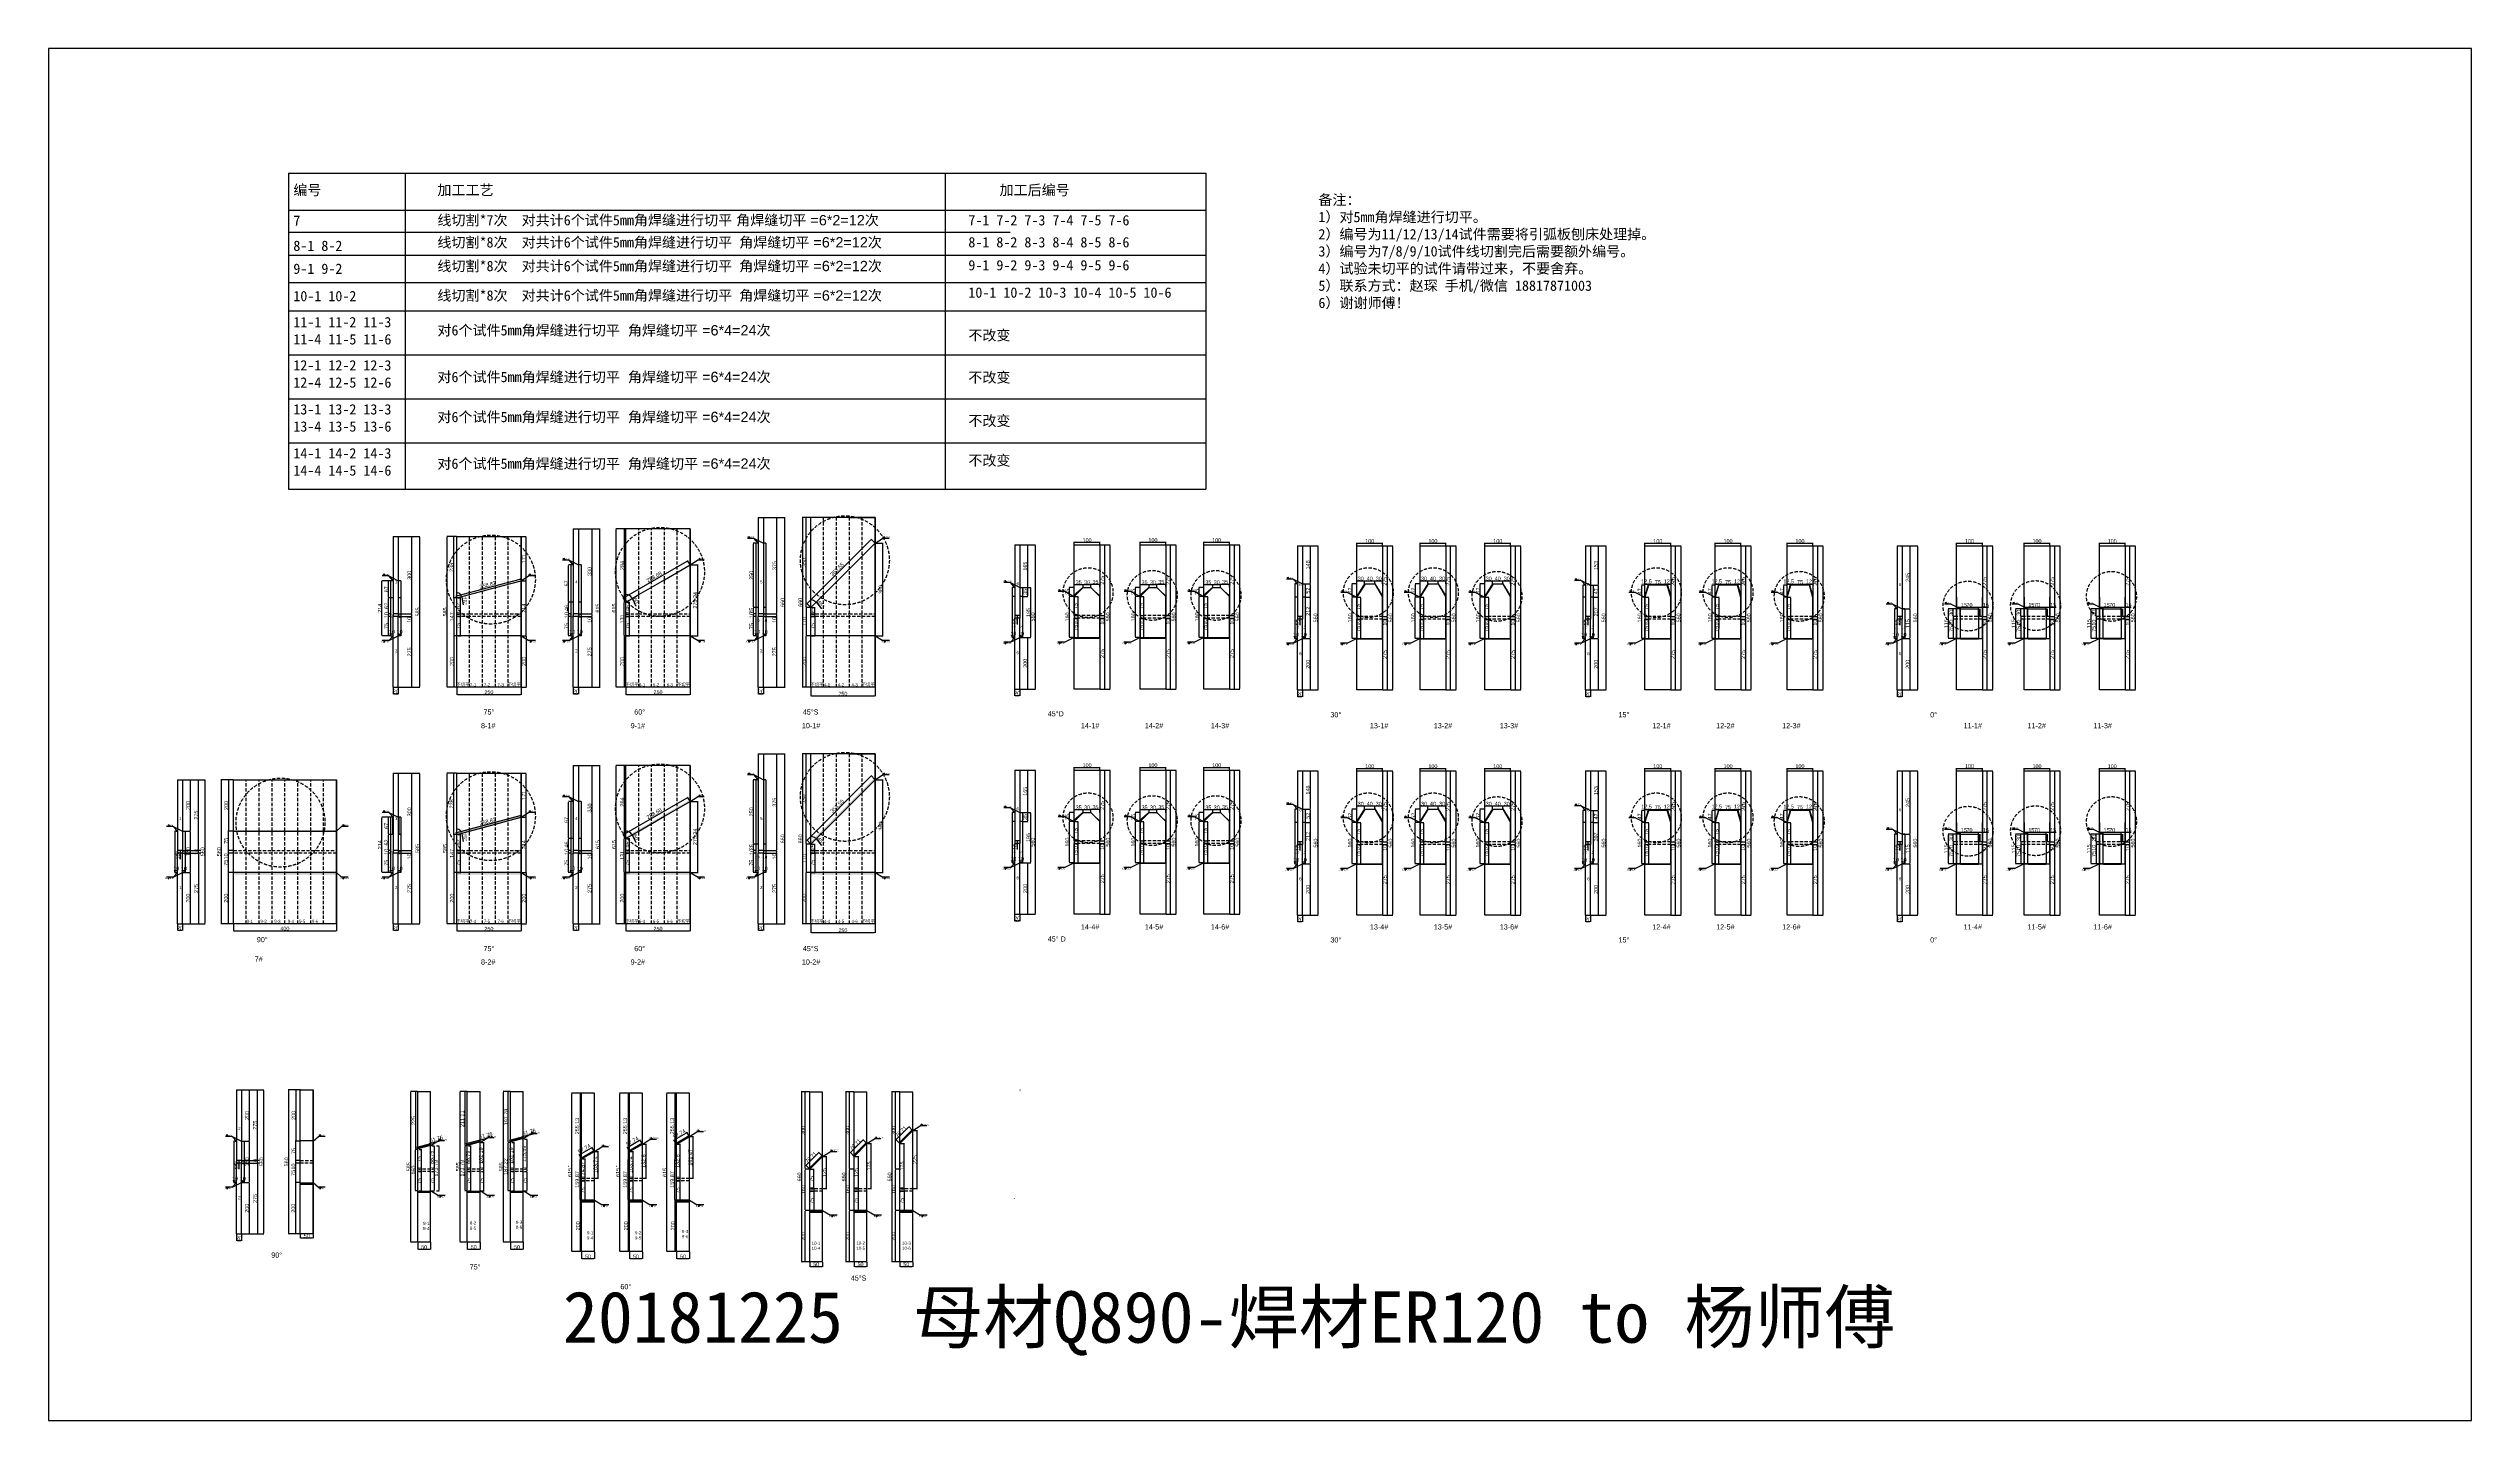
# Model space of a CAD drawing. Header units: millimetres. Extents: x 9380 to 24185, y -971 to 4358.
# Drawn here: x 14772 to 24185, y -971 to 4358 of the extents above; entities that cross this region are included whole.
import ezdxf

# ---------------------------------------------------------------- set-up
doc = ezdxf.new("R2010")
doc.units = ezdxf.units.MM
doc.linetypes.add('DASHED', pattern=[19.05, 12.7, -6.35])
doc.linetypes.add('JIS_09_08', pattern=[10.75, 8, -0.55, 0.55, -0.55, 0.55, -0.55])
for name, color, linetype in [('切平处', 3, 'DASHED'), ('尺寸标注', 6, 'Continuous'), ('标号', 4, 'Continuous'), ('焊缝', 250, 'Continuous')]:
    doc.layers.add(name, color=color, linetype=linetype)
doc.styles.get("Standard").update_dxf_attribs({"font": 'arial.ttf'})
doc.dimstyles.new('ISO-25-JHF', dxfattribs={"dimtxt": 15, "dimasz": 2.5, "dimexe": 1.25, "dimexo": 0.625, "dimtad": 1, "dimtxsty": 'Standard', "dimcen": 2.5, "dimadec": 0, "dimazin": 0, "dimtfac": 1, "dimtmove": 0, "dimatfit": 3, "dimfxl": 0, "dimarcsym": 0})

# ---------------------------------------------------------------- blocks, each defined once
blk = doc.blocks.new('*D766')
at = {"layer": 'Defpoints', "color": 0, "transparency": 16777216}
for p in [(15490.6, 957.9), (15890.6, 957.9), (15890.6, 931)]:
    blk.add_point(p, dxfattribs=at)
at = {"layer": '尺寸标注', "color": 0, "lineweight": -2, "transparency": 16777216}
for p, q in [((15490.6, 957.3), (15490.6, 929.8)), ((15890.6, 957.3), (15890.6, 929.8)), ((15493.1, 931), (15888.1, 931))]:
    blk.add_line(p, q, dxfattribs=at)
at = {"layer": '尺寸标注', "color": 0, "transparency": 16777216}
for points in [[(15493.1, 931.4), (15493.1, 930.6), (15490.6, 931)], [(15888.1, 931.4), (15888.1, 930.6), (15890.6, 931)]]:
    blk.add_solid(points, dxfattribs=at)
at = {"layer": '尺寸标注', "color": 0, "transparency": 16777216, "insert": (15690.6, 939.3), "char_height": 15, "attachment_point": 5}
blk.add_mtext('400', dxfattribs=at)
blk = doc.blocks.new('*D767')
at = {"layer": 'Defpoints', "color": 0, "transparency": 16777216}
for p in [(15490.6, 1517.9), (15470.9, 1317.9), (15490.6, 1317.9)]:
    blk.add_point(p, dxfattribs=at)
at = {"layer": '尺寸标注', "color": 0, "lineweight": -2, "transparency": 16777216}
for p, q in [((15490, 1517.9), (15469.6, 1517.9)), ((15470.9, 1515.4), (15470.9, 1320.4)), ((15490, 1317.9), (15469.6, 1317.9))]:
    blk.add_line(p, q, dxfattribs=at)
at = {"layer": '尺寸标注', "color": 0, "transparency": 16777216}
for points in [[(15470.5, 1515.4), (15471.3, 1515.4), (15470.9, 1517.9)], [(15470.5, 1320.4), (15471.3, 1320.4), (15470.9, 1317.9)]]:
    blk.add_solid(points, dxfattribs=at)
at = {"layer": '尺寸标注', "color": 0, "transparency": 16777216, "insert": (15462.6, 1417.9), "char_height": 15, "attachment_point": 5, "rotation": 90}
blk.add_mtext('200', dxfattribs=at)
blk = doc.blocks.new('*D768')
at = {"layer": 'Defpoints', "color": 0, "transparency": 16777216}
for p in [(15490.6, 1317.9), (15470.5, 1242.9), (15490.6, 1242.9)]:
    blk.add_point(p, dxfattribs=at)
at = {"layer": '尺寸标注', "color": 0, "lineweight": -2, "transparency": 16777216}
for p, q in [((15490, 1317.9), (15469.2, 1317.9)), ((15490, 1242.9), (15469.2, 1242.9)), ((15470.5, 1315.4), (15470.5, 1245.4))]:
    blk.add_line(p, q, dxfattribs=at)
at = {"layer": '尺寸标注', "color": 0, "transparency": 16777216}
for points in [[(15470.1, 1315.4), (15470.9, 1315.4), (15470.5, 1317.9)], [(15470.1, 1245.4), (15470.9, 1245.4), (15470.5, 1242.9)]]:
    blk.add_solid(points, dxfattribs=at)
at = {"layer": '尺寸标注', "color": 0, "transparency": 16777216, "insert": (15462.2, 1280.4), "char_height": 15, "attachment_point": 5, "rotation": 90}
blk.add_mtext('75', dxfattribs=at)
blk = doc.blocks.new('*D769')
at = {"layer": 'Defpoints', "color": 0, "transparency": 16777216}
for p in [(15470.1, 1232.9), (15490.6, 1242.9), (15490.6, 1232.9)]:
    blk.add_point(p, dxfattribs=at)
at = {"layer": '尺寸标注', "color": 0, "lineweight": -2, "transparency": 16777216}
for p, q in [((15490, 1242.9), (15468.8, 1242.9)), ((15490, 1232.9), (15468.8, 1232.9)), ((15470.1, 1240.4), (15470.1, 1235.4)), ((15470.1, 1232.9), (15470.1, 1209.2))]:
    blk.add_line(p, q, dxfattribs=at)
at = {"layer": '尺寸标注', "color": 0, "transparency": 16777216}
for points in [[(15469.6, 1240.4), (15470.5, 1240.4), (15470.1, 1242.9)], [(15469.6, 1235.4), (15470.5, 1235.4), (15470.1, 1232.9)]]:
    blk.add_solid(points, dxfattribs=at)
at = {"layer": '尺寸标注', "color": 0, "transparency": 16777216, "insert": (15461.8, 1219.8), "char_height": 15, "attachment_point": 5, "rotation": 90}
blk.add_mtext('10', dxfattribs=at)
blk = doc.blocks.new('*D770')
at = {"layer": 'Defpoints', "color": 0, "transparency": 16777216}
for p in [(15490.6, 1232.9), (15469.6, 1157.9), (15490.6, 1157.9)]:
    blk.add_point(p, dxfattribs=at)
at = {"layer": '尺寸标注', "color": 0, "lineweight": -2, "transparency": 16777216}
for p, q in [((15490, 1232.9), (15468.4, 1232.9)), ((15469.6, 1230.4), (15469.6, 1160.4)), ((15490, 1157.9), (15468.4, 1157.9))]:
    blk.add_line(p, q, dxfattribs=at)
at = {"layer": '尺寸标注', "color": 0, "transparency": 16777216}
for points in [[(15469.2, 1230.4), (15470.1, 1230.4), (15469.6, 1232.9)], [(15469.2, 1160.4), (15470.1, 1160.4), (15469.6, 1157.9)]]:
    blk.add_solid(points, dxfattribs=at)
at = {"layer": '尺寸标注', "color": 0, "transparency": 16777216, "insert": (15461.4, 1195.4), "char_height": 15, "attachment_point": 5, "rotation": 90}
blk.add_mtext('75', dxfattribs=at)
blk = doc.blocks.new('*D771')
at = {"layer": 'Defpoints', "color": 0, "transparency": 16777216}
for p in [(15490.6, 1157.9), (15469.6, 957.9), (15490.6, 957.9)]:
    blk.add_point(p, dxfattribs=at)
at = {"layer": '尺寸标注', "color": 0, "lineweight": -2, "transparency": 16777216}
for p, q in [((15490, 1157.9), (15468.4, 1157.9)), ((15469.6, 1155.4), (15469.6, 960.4)), ((15490, 957.9), (15468.4, 957.9))]:
    blk.add_line(p, q, dxfattribs=at)
at = {"layer": '尺寸标注', "color": 0, "transparency": 16777216}
for points in [[(15469.2, 1155.4), (15470.1, 1155.4), (15469.6, 1157.9)], [(15469.2, 960.4), (15470.1, 960.4), (15469.6, 957.9)]]:
    blk.add_solid(points, dxfattribs=at)
at = {"layer": '尺寸标注', "color": 0, "transparency": 16777216, "insert": (15461.4, 1057.9), "char_height": 15, "attachment_point": 5, "rotation": 90}
blk.add_mtext('200', dxfattribs=at)
blk = doc.blocks.new('*D772')
at = {"layer": 'Defpoints', "color": 0, "transparency": 16777216}
for p in [(15490.6, 1517.9), (15443, 957.9), (15490.6, 957.9)]:
    blk.add_point(p, dxfattribs=at)
at = {"layer": '尺寸标注', "color": 0, "lineweight": -2, "transparency": 16777216}
for p, q in [((15490, 1517.9), (15441.7, 1517.9)), ((15443, 1515.4), (15443, 960.4)), ((15490, 957.9), (15441.7, 957.9))]:
    blk.add_line(p, q, dxfattribs=at)
at = {"layer": '尺寸标注', "color": 0, "transparency": 16777216}
for points in [[(15442.6, 1515.4), (15443.4, 1515.4), (15443, 1517.9)], [(15442.6, 960.4), (15443.4, 960.4), (15443, 957.9)]]:
    blk.add_solid(points, dxfattribs=at)
at = {"layer": '尺寸标注', "color": 0, "transparency": 16777216, "insert": (15434.7, 1237.9), "char_height": 15, "attachment_point": 5, "rotation": 90}
blk.add_mtext('560', dxfattribs=at)
blk = doc.blocks.new('*D894')
at = {"layer": 'Defpoints', "color": 0, "transparency": 16777216}
for p in [(15273.1, 957.9), (15293.1, 957.9), (15293.1, 932.7)]:
    blk.add_point(p, dxfattribs=at)
at = {"layer": '尺寸标注', "color": 0, "lineweight": -2, "transparency": 16777216}
for p, q in [((15273.1, 957.3), (15273.1, 931.5)), ((15293.1, 957.3), (15293.1, 931.5)), ((15275.6, 932.7), (15290.6, 932.7))]:
    blk.add_line(p, q, dxfattribs=at)
at = {"layer": '尺寸标注', "color": 0, "transparency": 16777216}
for points in [[(15275.6, 933.1), (15275.6, 932.3), (15273.1, 932.7)], [(15290.6, 933.1), (15290.6, 932.3), (15293.1, 932.7)]]:
    blk.add_solid(points, dxfattribs=at)
at = {"layer": '尺寸标注', "color": 0, "transparency": 16777216, "insert": (15283.1, 941), "char_height": 15, "attachment_point": 5}
blk.add_mtext('20', dxfattribs=at)
blk = doc.blocks.new('*D895')
at = {"layer": 'Defpoints', "color": 0, "transparency": 16777216}
for p in [(15263.1, 1157.9), (15273.1, 1164.8), (15273.1, 1157.9)]:
    blk.add_point(p, dxfattribs=at)
at = {"layer": '尺寸标注', "color": 0, "lineweight": -2, "transparency": 16777216}
for p, q in [((15263.1, 1158.6), (15263.1, 1166.1)), ((15265.6, 1164.8), (15270.6, 1164.8)), ((15273.1, 1158.6), (15273.1, 1166.1))]:
    blk.add_line(p, q, dxfattribs=at)
at = {"layer": '尺寸标注', "color": 0, "transparency": 16777216}
for points in [[(15265.6, 1165.2), (15265.6, 1164.4), (15263.1, 1164.8)], [(15270.6, 1165.2), (15270.6, 1164.4), (15273.1, 1164.8)]]:
    blk.add_solid(points, dxfattribs=at)
at = {"layer": '尺寸标注', "color": 0, "transparency": 16777216, "insert": (15268.1, 1173.1), "char_height": 15, "attachment_point": 5}
blk.add_mtext('10', dxfattribs=at)
blk = doc.blocks.new('*D896')
at = {"layer": 'Defpoints', "color": 0, "transparency": 16777216}
for p in [(15293.1, 1157.9), (15303.1, 1164.6), (15303.1, 1157.9)]:
    blk.add_point(p, dxfattribs=at)
at = {"layer": '尺寸标注', "color": 0, "lineweight": -2, "transparency": 16777216}
for p, q in [((15293.1, 1158.6), (15293.1, 1165.8)), ((15295.6, 1164.6), (15300.6, 1164.6)), ((15303.1, 1158.6), (15303.1, 1165.8))]:
    blk.add_line(p, q, dxfattribs=at)
at = {"layer": '尺寸标注', "color": 0, "transparency": 16777216}
for points in [[(15295.6, 1165), (15295.6, 1164.2), (15293.1, 1164.6)], [(15300.6, 1165), (15300.6, 1164.2), (15303.1, 1164.6)]]:
    blk.add_solid(points, dxfattribs=at)
at = {"layer": '尺寸标注', "color": 0, "transparency": 16777216, "insert": (15298.1, 1172.9), "char_height": 15, "attachment_point": 5}
blk.add_mtext('10', dxfattribs=at)
blk = doc.blocks.new('*D897')
at = {"layer": 'Defpoints', "color": 0, "transparency": 16777216}
for p in [(15293.1, 1517.9), (15293.1, 1317.9), (15322.5, 1317.9)]:
    blk.add_point(p, dxfattribs=at)
at = {"layer": '尺寸标注', "color": 0, "lineweight": -2, "transparency": 16777216}
for p, q in [((15293.7, 1517.9), (15323.8, 1517.9)), ((15322.5, 1515.4), (15322.5, 1320.4)), ((15293.7, 1317.9), (15323.8, 1317.9))]:
    blk.add_line(p, q, dxfattribs=at)
at = {"layer": '尺寸标注', "color": 0, "transparency": 16777216}
for points in [[(15322.1, 1515.4), (15323, 1515.4), (15322.5, 1517.9)], [(15322.1, 1320.4), (15323, 1320.4), (15322.5, 1317.9)]]:
    blk.add_solid(points, dxfattribs=at)
at = {"layer": '尺寸标注', "color": 0, "transparency": 16777216, "insert": (15314.3, 1417.9), "char_height": 15, "attachment_point": 5, "rotation": 90}
blk.add_mtext('200', dxfattribs=at)
blk = doc.blocks.new('*D898')
at = {"layer": 'Defpoints', "color": 0, "transparency": 16777216}
for p in [(15303.1, 1317.9), (15303.1, 1157.9), (15322.5, 1157.9)]:
    blk.add_point(p, dxfattribs=at)
at = {"layer": '尺寸标注', "color": 0, "lineweight": -2, "transparency": 16777216}
for p, q in [((15303.7, 1317.9), (15323.8, 1317.9)), ((15322.5, 1315.4), (15322.5, 1160.4)), ((15303.7, 1157.9), (15323.8, 1157.9))]:
    blk.add_line(p, q, dxfattribs=at)
at = {"layer": '尺寸标注', "color": 0, "transparency": 16777216}
for points in [[(15322.1, 1315.4), (15323, 1315.4), (15322.5, 1317.9)], [(15322.1, 1160.4), (15323, 1160.4), (15322.5, 1157.9)]]:
    blk.add_solid(points, dxfattribs=at)
at = {"layer": '尺寸标注', "color": 0, "transparency": 16777216, "insert": (15314.3, 1237.9), "char_height": 15, "attachment_point": 5, "rotation": 90}
blk.add_mtext('160', dxfattribs=at)
blk = doc.blocks.new('*D899')
at = {"layer": 'Defpoints', "color": 0, "transparency": 16777216}
for p in [(15293.1, 1157.9), (15293.1, 957.9), (15322.5, 957.9)]:
    blk.add_point(p, dxfattribs=at)
at = {"layer": '尺寸标注', "color": 0, "lineweight": -2, "transparency": 16777216}
for p, q in [((15293.7, 1157.9), (15323.8, 1157.9)), ((15322.5, 1155.4), (15322.5, 960.4)), ((15293.7, 957.9), (15323.8, 957.9))]:
    blk.add_line(p, q, dxfattribs=at)
at = {"layer": '尺寸标注', "color": 0, "transparency": 16777216}
for points in [[(15322.1, 1155.4), (15323, 1155.4), (15322.5, 1157.9)], [(15322.1, 960.4), (15323, 960.4), (15322.5, 957.9)]]:
    blk.add_solid(points, dxfattribs=at)
at = {"layer": '尺寸标注', "color": 0, "transparency": 16777216, "insert": (15314.3, 1057.9), "char_height": 15, "attachment_point": 5, "rotation": 90}
blk.add_mtext('200', dxfattribs=at)
blk = doc.blocks.new('*D773')
at = {"layer": 'Defpoints', "color": 0, "transparency": 16777216}
for p in [(15293.7, 1517.9), (15293.7, 957.9), (15379, 957.9)]:
    blk.add_point(p, dxfattribs=at)
at = {"layer": '尺寸标注', "color": 0, "lineweight": -2, "transparency": 16777216}
for p, q in [((15294.3, 1517.9), (15380.2, 1517.9)), ((15379, 1515.4), (15379, 960.4)), ((15294.3, 957.9), (15380.2, 957.9))]:
    blk.add_line(p, q, dxfattribs=at)
at = {"layer": '尺寸标注', "color": 0, "transparency": 16777216}
for points in [[(15378.6, 1515.4), (15379.4, 1515.4), (15379, 1517.9)], [(15378.6, 960.4), (15379.4, 960.4), (15379, 957.9)]]:
    blk.add_solid(points, dxfattribs=at)
at = {"layer": '尺寸标注', "color": 0, "transparency": 16777216, "insert": (15370.7, 1237.9), "char_height": 15, "attachment_point": 5, "rotation": 90}
blk.add_mtext('560', dxfattribs=at)
blk = doc.blocks.new('*D900')
at = {"layer": 'Defpoints', "color": 0, "transparency": 16777216}
for p in [(15283.1, 1232.9), (15293.1, 1242.9), (15293.1, 1232.9)]:
    blk.add_point(p, dxfattribs=at)
at = {"layer": '尺寸标注', "color": 0, "lineweight": -2, "transparency": 16777216}
for p, q in [((15292.4, 1242.9), (15281.8, 1242.9)), ((15292.4, 1232.9), (15281.8, 1232.9)), ((15283.1, 1240.4), (15283.1, 1235.4)), ((15283.1, 1232.9), (15283.1, 1209.2))]:
    blk.add_line(p, q, dxfattribs=at)
at = {"layer": '尺寸标注', "color": 0, "transparency": 16777216}
for points in [[(15282.7, 1240.4), (15283.5, 1240.4), (15283.1, 1242.9)], [(15282.7, 1235.4), (15283.5, 1235.4), (15283.1, 1232.9)]]:
    blk.add_solid(points, dxfattribs=at)
at = {"layer": '尺寸标注', "color": 0, "transparency": 16777216, "insert": (15274.8, 1219.8), "char_height": 15, "attachment_point": 5, "rotation": 90}
blk.add_mtext('10', dxfattribs=at)
blk = doc.blocks.new('*D901')
at = {"layer": 'Defpoints', "color": 0, "transparency": 16777216}
for p in [(16111.1, 957.9), (16131.1, 957.9), (16131.1, 932.7)]:
    blk.add_point(p, dxfattribs=at)
at = {"layer": '尺寸标注', "color": 0, "lineweight": -2, "transparency": 16777216}
for p, q in [((16111.1, 957.3), (16111.1, 931.5)), ((16131.1, 957.3), (16131.1, 931.5)), ((16113.6, 932.7), (16128.6, 932.7))]:
    blk.add_line(p, q, dxfattribs=at)
at = {"layer": '尺寸标注', "color": 0, "transparency": 16777216}
for points in [[(16113.6, 933.1), (16113.6, 932.3), (16111.1, 932.7)], [(16128.6, 933.1), (16128.6, 932.3), (16131.1, 932.7)]]:
    blk.add_solid(points, dxfattribs=at)
at = {"layer": '尺寸标注', "color": 0, "transparency": 16777216, "insert": (16121.1, 941), "char_height": 15, "attachment_point": 5}
blk.add_mtext('20', dxfattribs=at)
blk = doc.blocks.new('*D902')
at = {"layer": 'Defpoints', "color": 0, "transparency": 16777216}
for p in [(16101.1, 1157.9), (16111.1, 1164.8), (16111.1, 1157.9)]:
    blk.add_point(p, dxfattribs=at)
at = {"layer": '尺寸标注', "color": 0, "lineweight": -2, "transparency": 16777216}
for p, q in [((16101.1, 1158.6), (16101.1, 1166.1)), ((16103.6, 1164.8), (16108.6, 1164.8)), ((16111.1, 1158.6), (16111.1, 1166.1))]:
    blk.add_line(p, q, dxfattribs=at)
at = {"layer": '尺寸标注', "color": 0, "transparency": 16777216}
for points in [[(16103.6, 1165.2), (16103.6, 1164.4), (16101.1, 1164.8)], [(16108.6, 1165.2), (16108.6, 1164.4), (16111.1, 1164.8)]]:
    blk.add_solid(points, dxfattribs=at)
at = {"layer": '尺寸标注', "color": 0, "transparency": 16777216, "insert": (16106.1, 1173.1), "char_height": 15, "attachment_point": 5}
blk.add_mtext('10', dxfattribs=at)
blk = doc.blocks.new('*D903')
at = {"layer": 'Defpoints', "color": 0, "transparency": 16777216}
for p in [(16131.1, 1157.9), (16141.1, 1164.6), (16141.1, 1157.9)]:
    blk.add_point(p, dxfattribs=at)
at = {"layer": '尺寸标注', "color": 0, "lineweight": -2, "transparency": 16777216}
for p, q in [((16131.1, 1158.6), (16131.1, 1165.8)), ((16133.6, 1164.6), (16138.6, 1164.6)), ((16141.1, 1158.6), (16141.1, 1165.8))]:
    blk.add_line(p, q, dxfattribs=at)
at = {"layer": '尺寸标注', "color": 0, "transparency": 16777216}
for points in [[(16133.6, 1165), (16133.6, 1164.2), (16131.1, 1164.6)], [(16138.6, 1165), (16138.6, 1164.2), (16141.1, 1164.6)]]:
    blk.add_solid(points, dxfattribs=at)
at = {"layer": '尺寸标注', "color": 0, "transparency": 16777216, "insert": (16136.1, 1172.9), "char_height": 15, "attachment_point": 5}
blk.add_mtext('10', dxfattribs=at)
blk = doc.blocks.new('*D904')
at = {"layer": 'Defpoints', "color": 0, "transparency": 16777216}
for p in [(16358.1, 957.9), (16608.1, 957.9), (16608.1, 930.3)]:
    blk.add_point(p, dxfattribs=at)
at = {"layer": '尺寸标注', "color": 0, "lineweight": -2, "transparency": 16777216}
for p, q in [((16358.1, 957.3), (16358.1, 929.1)), ((16608.1, 957.3), (16608.1, 929.1)), ((16360.6, 930.3), (16605.6, 930.3))]:
    blk.add_line(p, q, dxfattribs=at)
at = {"layer": '尺寸标注', "color": 0, "transparency": 16777216}
for points in [[(16360.6, 930.8), (16360.6, 929.9), (16358.1, 930.3)], [(16605.6, 930.8), (16605.6, 929.9), (16608.1, 930.3)]]:
    blk.add_solid(points, dxfattribs=at)
at = {"layer": '尺寸标注', "color": 0, "transparency": 16777216, "insert": (16483.1, 938.6), "char_height": 15, "attachment_point": 5}
blk.add_mtext('250', dxfattribs=at)
blk = doc.blocks.new('*D905')
at = {"layer": 'Defpoints', "color": 0, "transparency": 16777216}
for p in [(16358.1, 1304.9), (16347.2, 1157.9), (16358.1, 1157.9)]:
    blk.add_point(p, dxfattribs=at)
at = {"layer": '尺寸标注', "color": 0, "lineweight": -2, "transparency": 16777216}
for p, q in [((16357.4, 1304.9), (16346, 1304.9)), ((16347.2, 1302.4), (16347.2, 1160.4)), ((16357.4, 1157.9), (16346, 1157.9))]:
    blk.add_line(p, q, dxfattribs=at)
at = {"layer": '尺寸标注', "color": 0, "transparency": 16777216}
for points in [[(16346.8, 1302.4), (16347.6, 1302.4), (16347.2, 1304.9)], [(16346.8, 1160.4), (16347.6, 1160.4), (16347.2, 1157.9)]]:
    blk.add_solid(points, dxfattribs=at)
at = {"layer": '尺寸标注', "color": 0, "transparency": 16777216, "insert": (16339.1, 1231.4), "char_height": 15, "attachment_point": 5, "rotation": 90}
blk.add_mtext('147', dxfattribs=at)
blk = doc.blocks.new('*D774')
at = {"layer": 'Defpoints', "color": 0, "transparency": 16777216}
for p in [(16362.5, 1232.9), (16372.5, 1232.9), (16362.5, 1157.9)]:
    blk.add_point(p, dxfattribs=at)
at = {"layer": '尺寸标注', "color": 0, "lineweight": -2, "transparency": 16777216}
for p, q in [((16363.1, 1232.9), (16373.8, 1232.9)), ((16372.5, 1160.4), (16372.5, 1230.4)), ((16363.1, 1157.9), (16373.8, 1157.9))]:
    blk.add_line(p, q, dxfattribs=at)
at = {"layer": '尺寸标注', "color": 0, "transparency": 16777216}
for points in [[(16372.1, 1230.4), (16372.9, 1230.4), (16372.5, 1232.9)], [(16372.1, 1160.4), (16372.9, 1160.4), (16372.5, 1157.9)]]:
    blk.add_solid(points, dxfattribs=at)
at = {"layer": '尺寸标注', "color": 0, "transparency": 16777216, "insert": (16364.3, 1195.4), "char_height": 15, "attachment_point": 5, "rotation": 90}
blk.add_mtext('75', dxfattribs=at)
blk = doc.blocks.new('*D775')
at = {"layer": 'Defpoints', "color": 0, "transparency": 16777216}
for p in [(16362.5, 1242.9), (16362.5, 1232.9), (16372.5, 1242.9)]:
    blk.add_point(p, dxfattribs=at)
at = {"layer": '尺寸标注', "color": 0, "lineweight": -2, "transparency": 16777216}
for p, q in [((16363.1, 1242.9), (16373.8, 1242.9)), ((16363.1, 1232.9), (16373.8, 1232.9)), ((16372.5, 1235.4), (16372.5, 1240.4))]:
    blk.add_line(p, q, dxfattribs=at)
at = {"layer": '尺寸标注', "color": 0, "transparency": 16777216}
for points in [[(16372.1, 1240.4), (16372.9, 1240.4), (16372.5, 1242.9)], [(16372.1, 1235.4), (16372.9, 1235.4), (16372.5, 1232.9)]]:
    blk.add_solid(points, dxfattribs=at)
at = {"layer": '尺寸标注', "color": 0, "transparency": 16777216, "insert": (16364.2, 1237.9), "char_height": 15, "attachment_point": 5, "rotation": 90}
blk.add_mtext('10', dxfattribs=at)
blk = doc.blocks.new('*D776')
at = {"layer": 'Defpoints', "color": 0, "transparency": 16777216}
for p in [(16362.5, 1304.9), (16362.5, 1242.9), (16372.5, 1304.9)]:
    blk.add_point(p, dxfattribs=at)
at = {"layer": '尺寸标注', "color": 0, "lineweight": -2, "transparency": 16777216}
for p, q in [((16363.1, 1304.9), (16373.8, 1304.9)), ((16363.1, 1242.9), (16373.8, 1242.9)), ((16372.5, 1245.4), (16372.5, 1302.4))]:
    blk.add_line(p, q, dxfattribs=at)
at = {"layer": '尺寸标注', "color": 0, "transparency": 16777216}
for points in [[(16372.1, 1302.4), (16372.9, 1302.4), (16372.5, 1304.9)], [(16372.1, 1245.4), (16372.9, 1245.4), (16372.5, 1242.9)]]:
    blk.add_solid(points, dxfattribs=at)
at = {"layer": '尺寸标注', "color": 0, "transparency": 16777216, "insert": (16364.2, 1273.9), "char_height": 15, "attachment_point": 5, "rotation": 90}
blk.add_mtext('62', dxfattribs=at)
blk = doc.blocks.new('*D906')
at = {"layer": 'Defpoints', "color": 0, "transparency": 16777216}
for p in [(16608.1, 1371.9), (16627.4, 1371.9), (16608.1, 1157.9)]:
    blk.add_point(p, dxfattribs=at)
at = {"layer": '尺寸标注', "color": 0, "lineweight": -2, "transparency": 16777216}
for p, q in [((16608.7, 1371.9), (16628.7, 1371.9)), ((16627.4, 1160.4), (16627.4, 1369.4)), ((16608.7, 1157.9), (16628.7, 1157.9))]:
    blk.add_line(p, q, dxfattribs=at)
at = {"layer": '尺寸标注', "color": 0, "transparency": 16777216}
for points in [[(16627, 1369.4), (16627.8, 1369.4), (16627.4, 1371.9)], [(16627, 1160.4), (16627.8, 1160.4), (16627.4, 1157.9)]]:
    blk.add_solid(points, dxfattribs=at)
at = {"layer": '尺寸标注', "color": 0, "transparency": 16777216, "insert": (16619.3, 1264.9), "char_height": 15, "attachment_point": 5, "rotation": 90}
blk.add_mtext('214', dxfattribs=at)
blk = doc.blocks.new('*D777')
at = {"layer": 'Defpoints', "color": 0, "transparency": 16777216}
for p in [(16321.1, 1542.9), (16358.1, 1542.9), (16358.1, 957.9)]:
    blk.add_point(p, dxfattribs=at)
at = {"layer": '尺寸标注', "color": 0, "lineweight": -2, "transparency": 16777216}
for p, q in [((16357.4, 1542.9), (16319.8, 1542.9)), ((16321.1, 960.4), (16321.1, 1540.4)), ((16357.4, 957.9), (16319.8, 957.9))]:
    blk.add_line(p, q, dxfattribs=at)
at = {"layer": '尺寸标注', "color": 0, "transparency": 16777216}
for points in [[(16320.6, 1540.4), (16321.5, 1540.4), (16321.1, 1542.9)], [(16320.6, 960.4), (16321.5, 960.4), (16321.1, 957.9)]]:
    blk.add_solid(points, dxfattribs=at)
at = {"layer": '尺寸标注', "color": 0, "transparency": 16777216, "insert": (16312.8, 1250.4), "char_height": 15, "attachment_point": 5, "rotation": 90}
blk.add_mtext('585', dxfattribs=at)
blk = doc.blocks.new('*D907')
at = {"layer": 'Defpoints', "color": 0, "transparency": 16777216}
for p in [(16358.1, 1542.9), (16346, 1304.9), (16358.1, 1304.9)]:
    blk.add_point(p, dxfattribs=at)
at = {"layer": '尺寸标注', "color": 0, "lineweight": -2, "transparency": 16777216}
for p, q in [((16357.4, 1542.9), (16344.7, 1542.9)), ((16346, 1540.4), (16346, 1307.4)), ((16357.4, 1304.9), (16344.7, 1304.9))]:
    blk.add_line(p, q, dxfattribs=at)
at = {"layer": '尺寸标注', "color": 0, "transparency": 16777216}
for points in [[(16345.6, 1540.4), (16346.4, 1540.4), (16346, 1542.9)], [(16345.6, 1307.4), (16346.4, 1307.4), (16346, 1304.9)]]:
    blk.add_solid(points, dxfattribs=at)
at = {"layer": '尺寸标注', "color": 0, "transparency": 16777216, "insert": (16337.7, 1423.9), "char_height": 15, "attachment_point": 5, "rotation": 90}
blk.add_mtext('238', dxfattribs=at)
blk = doc.blocks.new('*D778')
at = {"layer": 'Defpoints', "color": 0, "transparency": 16777216}
for p in [(15293.1, 1517.9), (15293.1, 1242.9), (15354.1, 1242.9)]:
    blk.add_point(p, dxfattribs=at)
at = {"layer": '尺寸标注', "color": 0, "lineweight": -2, "transparency": 16777216}
for p, q in [((15293.7, 1517.9), (15355.3, 1517.9)), ((15354.1, 1515.4), (15354.1, 1245.4)), ((15293.7, 1242.9), (15355.3, 1242.9))]:
    blk.add_line(p, q, dxfattribs=at)
at = {"layer": '尺寸标注', "color": 0, "transparency": 16777216}
for points in [[(15353.7, 1515.4), (15354.5, 1515.4), (15354.1, 1517.9)], [(15353.7, 1245.4), (15354.5, 1245.4), (15354.1, 1242.9)]]:
    blk.add_solid(points, dxfattribs=at)
at = {"layer": '尺寸标注', "color": 0, "transparency": 16777216, "insert": (15345.8, 1380.4), "char_height": 15, "attachment_point": 5, "rotation": 90}
blk.add_mtext('275', dxfattribs=at)
blk = doc.blocks.new('*D779')
at = {"layer": 'Defpoints', "color": 0, "transparency": 16777216}
for p in [(15354.1, 1232.9), (15364.1, 1242.9), (15364.1, 1232.9)]:
    blk.add_point(p, dxfattribs=at)
at = {"layer": '尺寸标注', "color": 0, "lineweight": -2, "transparency": 16777216}
for p, q in [((15363.5, 1242.9), (15352.8, 1242.9)), ((15363.5, 1232.9), (15352.8, 1232.9)), ((15354.1, 1240.4), (15354.1, 1235.4))]:
    blk.add_line(p, q, dxfattribs=at)
at = {"layer": '尺寸标注', "color": 0, "transparency": 16777216}
for points in [[(15353.7, 1240.4), (15354.5, 1240.4), (15354.1, 1242.9)], [(15353.7, 1235.4), (15354.5, 1235.4), (15354.1, 1232.9)]]:
    blk.add_solid(points, dxfattribs=at)
at = {"layer": '尺寸标注', "color": 0, "transparency": 16777216, "insert": (15345.8, 1237.9), "char_height": 15, "attachment_point": 5, "rotation": 90}
blk.add_mtext('10', dxfattribs=at)
blk = doc.blocks.new('*D908')
at = {"layer": 'Defpoints', "color": 0, "transparency": 16777216}
for p in [(15293.1, 1232.9), (15293.1, 957.9), (15354.5, 957.9)]:
    blk.add_point(p, dxfattribs=at)
at = {"layer": '尺寸标注', "color": 0, "lineweight": -2, "transparency": 16777216}
for p, q in [((15293.7, 1232.9), (15355.8, 1232.9)), ((15354.5, 1230.4), (15354.5, 960.4)), ((15293.7, 957.9), (15355.8, 957.9))]:
    blk.add_line(p, q, dxfattribs=at)
at = {"layer": '尺寸标注', "color": 0, "transparency": 16777216}
for points in [[(15354.1, 1230.4), (15354.9, 1230.4), (15354.5, 1232.9)], [(15354.1, 960.4), (15354.9, 960.4), (15354.5, 957.9)]]:
    blk.add_solid(points, dxfattribs=at)
at = {"layer": '尺寸标注', "color": 0, "transparency": 16777216, "insert": (15346.2, 1095.4), "char_height": 15, "attachment_point": 5, "rotation": 90}
blk.add_mtext('275', dxfattribs=at)
blk = doc.blocks.new('*D780')
at = {"layer": 'Defpoints', "color": 0, "transparency": 16777216}
for p in [(16131.1, 1542.9), (16131.1, 1242.9), (16182.5, 1242.9)]:
    blk.add_point(p, dxfattribs=at)
at = {"layer": '尺寸标注', "color": 0, "lineweight": -2, "transparency": 16777216}
for p, q in [((16131.7, 1542.9), (16183.8, 1542.9)), ((16182.5, 1540.4), (16182.5, 1245.4)), ((16131.7, 1242.9), (16183.8, 1242.9))]:
    blk.add_line(p, q, dxfattribs=at)
at = {"layer": '尺寸标注', "color": 0, "transparency": 16777216}
for points in [[(16182.1, 1540.4), (16182.9, 1540.4), (16182.5, 1542.9)], [(16182.1, 1245.4), (16182.9, 1245.4), (16182.5, 1242.9)]]:
    blk.add_solid(points, dxfattribs=at)
at = {"layer": '尺寸标注', "color": 0, "transparency": 16777216, "insert": (16174.2, 1392.9), "char_height": 15, "attachment_point": 5, "rotation": 90}
blk.add_mtext('300', dxfattribs=at)
blk = doc.blocks.new('*D781')
at = {"layer": 'Defpoints', "color": 0, "transparency": 16777216}
for p in [(16182.3, 1232.9), (16182.5, 1242.9), (16182.5, 1232.9)]:
    blk.add_point(p, dxfattribs=at)
at = {"layer": '尺寸标注', "color": 0, "lineweight": -2, "transparency": 16777216}
for p, q in [((16181.9, 1242.9), (16181.1, 1242.9)), ((16181.9, 1232.9), (16181.1, 1232.9)), ((16182.3, 1240.4), (16182.3, 1235.4)), ((16182.3, 1232.9), (16182.3, 1209.2))]:
    blk.add_line(p, q, dxfattribs=at)
at = {"layer": '尺寸标注', "color": 0, "transparency": 16777216}
for points in [[(16181.9, 1240.4), (16182.7, 1240.4), (16182.3, 1242.9)], [(16181.9, 1235.4), (16182.7, 1235.4), (16182.3, 1232.9)]]:
    blk.add_solid(points, dxfattribs=at)
at = {"layer": '尺寸标注', "color": 0, "transparency": 16777216, "insert": (16174, 1219.8), "char_height": 15, "attachment_point": 5, "rotation": 90}
blk.add_mtext('10', dxfattribs=at)
blk = doc.blocks.new('*D909')
at = {"layer": 'Defpoints', "color": 0, "transparency": 16777216}
for p in [(16131.1, 1542.9), (16214.1, 1542.9), (16131.1, 957.9)]:
    blk.add_point(p, dxfattribs=at)
at = {"layer": '尺寸标注', "color": 0, "lineweight": -2, "transparency": 16777216}
for p, q in [((16131.7, 1542.9), (16215.3, 1542.9)), ((16214.1, 960.4), (16214.1, 1540.4)), ((16131.7, 957.9), (16215.3, 957.9))]:
    blk.add_line(p, q, dxfattribs=at)
at = {"layer": '尺寸标注', "color": 0, "transparency": 16777216}
for points in [[(16213.6, 1540.4), (16214.5, 1540.4), (16214.1, 1542.9)], [(16213.6, 960.4), (16214.5, 960.4), (16214.1, 957.9)]]:
    blk.add_solid(points, dxfattribs=at)
at = {"layer": '尺寸标注', "color": 0, "transparency": 16777216, "insert": (16205.8, 1250.4), "char_height": 15, "attachment_point": 5, "rotation": 90}
blk.add_mtext('585', dxfattribs=at)
blk = doc.blocks.new('*D910')
at = {"layer": 'Defpoints', "color": 0, "transparency": 16777216}
for p in [(16131.1, 1232.9), (16131.1, 957.9), (16182.3, 957.9)]:
    blk.add_point(p, dxfattribs=at)
at = {"layer": '尺寸标注', "color": 0, "lineweight": -2, "transparency": 16777216}
for p, q in [((16131.7, 1232.9), (16183.5, 1232.9)), ((16182.3, 1230.4), (16182.3, 960.4)), ((16131.7, 957.9), (16183.5, 957.9))]:
    blk.add_line(p, q, dxfattribs=at)
at = {"layer": '尺寸标注', "color": 0, "transparency": 16777216}
for points in [[(16181.9, 1230.4), (16182.7, 1230.4), (16182.3, 1232.9)], [(16181.9, 960.4), (16182.7, 960.4), (16182.3, 957.9)]]:
    blk.add_solid(points, dxfattribs=at)
at = {"layer": '尺寸标注', "color": 0, "transparency": 16777216, "insert": (16174, 1095.4), "char_height": 15, "attachment_point": 5, "rotation": 90}
blk.add_mtext('275', dxfattribs=at)
blk = doc.blocks.new('*D911')
at = {"layer": 'Defpoints', "color": 0, "transparency": 16777216}
for p in [(16606.2, 1378.7), (16608.1, 1371.9), (16358.1, 1304.9)]:
    blk.add_point(p, dxfattribs=at)
at = {"layer": '尺寸标注', "color": 0, "lineweight": -2, "transparency": 16777216}
for p, q in [((16358.6, 1312.4), (16603.8, 1378.1)), ((16607.9, 1372.5), (16605.9, 1379.9)), ((16357.9, 1305.5), (16355.9, 1312.9))]:
    blk.add_line(p, q, dxfattribs=at)
at = {"layer": '尺寸标注', "color": 0, "transparency": 16777216}
for points in [[(16603.7, 1378.5), (16603.9, 1377.7), (16606.2, 1378.7)], [(16358.5, 1312.8), (16358.8, 1312), (16356.2, 1311.7)]]:
    blk.add_solid(points, dxfattribs=at)
at = {"layer": '尺寸标注', "color": 0, "transparency": 16777216, "insert": (16478.7, 1354.5), "char_height": 15, "attachment_point": 5, "rotation": 15}
blk.add_mtext('258,82', dxfattribs=at)
blk = doc.blocks.new('*D912')
at = {"layer": 'Defpoints', "color": 0, "transparency": 16777216}
for p in [(16092.7, 1232.9), (16101.1, 1232.9), (16101.1, 1157.9)]:
    blk.add_point(p, dxfattribs=at)
at = {"layer": '尺寸标注', "color": 0, "lineweight": -2, "transparency": 16777216}
for p, q in [((16100.4, 1232.9), (16091.5, 1232.9)), ((16092.7, 1160.4), (16092.7, 1230.4)), ((16100.4, 1157.9), (16091.5, 1157.9))]:
    blk.add_line(p, q, dxfattribs=at)
at = {"layer": '尺寸标注', "color": 0, "transparency": 16777216}
for points in [[(16092.3, 1230.4), (16093.1, 1230.4), (16092.7, 1232.9)], [(16092.3, 1160.4), (16093.1, 1160.4), (16092.7, 1157.9)]]:
    blk.add_solid(points, dxfattribs=at)
at = {"layer": '尺寸标注', "color": 0, "transparency": 16777216, "insert": (16084.5, 1195.4), "char_height": 15, "attachment_point": 5, "rotation": 90}
blk.add_mtext('75', dxfattribs=at)
blk = doc.blocks.new('*D913')
at = {"layer": 'Defpoints', "color": 0, "transparency": 16777216}
for p in [(16092.9, 1304.9), (16101.1, 1304.9), (16101.1, 1242.9)]:
    blk.add_point(p, dxfattribs=at)
at = {"layer": '尺寸标注', "color": 0, "lineweight": -2, "transparency": 16777216}
for p, q in [((16100.4, 1304.9), (16091.7, 1304.9)), ((16100.4, 1242.9), (16091.7, 1242.9)), ((16092.9, 1245.4), (16092.9, 1302.4))]:
    blk.add_line(p, q, dxfattribs=at)
at = {"layer": '尺寸标注', "color": 0, "transparency": 16777216}
for points in [[(16092.5, 1302.4), (16093.4, 1302.4), (16092.9, 1304.9)], [(16092.5, 1245.4), (16093.4, 1245.4), (16092.9, 1242.9)]]:
    blk.add_solid(points, dxfattribs=at)
at = {"layer": '尺寸标注', "color": 0, "transparency": 16777216, "insert": (16084.7, 1273.9), "char_height": 15, "attachment_point": 5, "rotation": 90}
blk.add_mtext('62', dxfattribs=at)
blk = doc.blocks.new('*D782')
at = {"layer": 'Defpoints', "color": 0, "transparency": 16777216}
for p in [(16092.9, 1242.9), (16101.1, 1242.9), (16101.1, 1232.9)]:
    blk.add_point(p, dxfattribs=at)
at = {"layer": '尺寸标注', "color": 0, "lineweight": -2, "transparency": 16777216}
for p, q in [((16100.4, 1242.9), (16091.7, 1242.9)), ((16100.4, 1232.9), (16091.7, 1232.9)), ((16092.9, 1235.4), (16092.9, 1240.4))]:
    blk.add_line(p, q, dxfattribs=at)
at = {"layer": '尺寸标注', "color": 0, "transparency": 16777216}
for points in [[(16092.5, 1240.4), (16093.4, 1240.4), (16092.9, 1242.9)], [(16092.5, 1235.4), (16093.4, 1235.4), (16092.9, 1232.9)]]:
    blk.add_solid(points, dxfattribs=at)
at = {"layer": '尺寸标注', "color": 0, "transparency": 16777216, "insert": (16084.7, 1237.9), "char_height": 15, "attachment_point": 5, "rotation": 90}
blk.add_mtext('10', dxfattribs=at)
blk = doc.blocks.new('*D783')
at = {"layer": 'Defpoints', "color": 0, "transparency": 16777216}
for p in [(16347.2, 1157.9), (16347.2, 957.9), (16347.2, 957.9)]:
    blk.add_point(p, dxfattribs=at)
at = {"layer": '尺寸标注', "color": 0, "lineweight": -2, "transparency": 16777216}
for p, q in [((16347.2, 1155.4), (16347.2, 960.4)), ((16347.8, 1157.9), (16348.5, 1157.9)), ((16347.8, 957.9), (16348.5, 957.9))]:
    blk.add_line(p, q, dxfattribs=at)
at = {"layer": '尺寸标注', "color": 0, "transparency": 16777216}
for points in [[(16346.8, 1155.4), (16347.6, 1155.4), (16347.2, 1157.9)], [(16346.8, 960.4), (16347.6, 960.4), (16347.2, 957.9)]]:
    blk.add_solid(points, dxfattribs=at)
at = {"layer": '尺寸标注', "color": 0, "transparency": 16777216, "insert": (16338.9, 1057.9), "char_height": 15, "attachment_point": 5, "rotation": 90}
blk.add_mtext('200', dxfattribs=at)
blk = doc.blocks.new('*D914')
at = {"layer": 'Defpoints', "color": 0, "transparency": 16777216}
for p in [(16092.9, 1371.9), (16101.1, 1371.9), (16101.1, 1304.9)]:
    blk.add_point(p, dxfattribs=at)
at = {"layer": '尺寸标注', "color": 0, "lineweight": -2, "transparency": 16777216}
for p, q in [((16100.4, 1371.9), (16091.7, 1371.9)), ((16092.9, 1307.4), (16092.9, 1369.4)), ((16100.4, 1304.9), (16091.7, 1304.9))]:
    blk.add_line(p, q, dxfattribs=at)
at = {"layer": '尺寸标注', "color": 0, "transparency": 16777216}
for points in [[(16092.5, 1369.4), (16093.4, 1369.4), (16092.9, 1371.9)], [(16092.5, 1307.4), (16093.4, 1307.4), (16092.9, 1304.9)]]:
    blk.add_solid(points, dxfattribs=at)
at = {"layer": '尺寸标注', "color": 0, "transparency": 16777216, "insert": (16084.7, 1338.4), "char_height": 15, "attachment_point": 5, "rotation": 90}
blk.add_mtext('67', dxfattribs=at)
blk = doc.blocks.new('*D915')
at = {"layer": 'Defpoints', "color": 0, "transparency": 16777216}
for p in [(16608.1, 1542.9), (16608.1, 1371.9), (16626.9, 1371.9)]:
    blk.add_point(p, dxfattribs=at)
at = {"layer": '尺寸标注', "color": 0, "lineweight": -2, "transparency": 16777216}
for p, q in [((16608.7, 1542.9), (16628.1, 1542.9)), ((16626.9, 1540.4), (16626.9, 1374.4)), ((16608.7, 1371.9), (16628.1, 1371.9))]:
    blk.add_line(p, q, dxfattribs=at)
at = {"layer": '尺寸标注', "color": 0, "transparency": 16777216}
for points in [[(16626.5, 1540.4), (16627.3, 1540.4), (16626.9, 1542.9)], [(16626.5, 1374.4), (16627.3, 1374.4), (16626.9, 1371.9)]]:
    blk.add_solid(points, dxfattribs=at)
at = {"layer": '尺寸标注', "color": 0, "transparency": 16777216, "insert": (16618.7, 1457.4), "char_height": 15, "attachment_point": 5, "rotation": 90}
blk.add_mtext('171', dxfattribs=at)
blk = doc.blocks.new('*D916')
at = {"layer": 'Defpoints', "color": 0, "transparency": 16777216}
for p in [(16608.1, 1157.9), (16608.1, 957.9), (16627.2, 957.9)]:
    blk.add_point(p, dxfattribs=at)
at = {"layer": '尺寸标注', "color": 0, "lineweight": -2, "transparency": 16777216}
for p, q in [((16608.7, 1157.9), (16628.5, 1157.9)), ((16627.2, 1155.4), (16627.2, 960.4)), ((16608.7, 957.9), (16628.5, 957.9))]:
    blk.add_line(p, q, dxfattribs=at)
at = {"layer": '尺寸标注', "color": 0, "transparency": 16777216}
for points in [[(16626.8, 1155.4), (16627.6, 1155.4), (16627.2, 1157.9)], [(16626.8, 960.4), (16627.6, 960.4), (16627.2, 957.9)]]:
    blk.add_solid(points, dxfattribs=at)
at = {"layer": '尺寸标注', "color": 0, "transparency": 16777216, "insert": (16618.9, 1057.9), "char_height": 15, "attachment_point": 5, "rotation": 90}
blk.add_mtext('200', dxfattribs=at)
blk = doc.blocks.new('*D784')
at = {"layer": 'Defpoints', "color": 0, "transparency": 16777216}
for p in [(17014.8, 1544.1), (17114.8, 1346.7), (17014.8, 1288.9), (17024.8, 1316.3), (17014.8, 929.1)]:
    blk.add_point(p, dxfattribs=at)
at = {"layer": '尺寸标注', "color": 0, "lineweight": -2, "transparency": 16777216}
blk.add_line((17041.2, 1301.3), (17054.2, 1273.4), dxfattribs=at)
for start, end in [(34.92197, 85.07803), (25.07803, 30)]:
    blk.add_arc((17014.8, 1288.9), 29.1, start, end, dxfattribs=at)
at = {"layer": '尺寸标注', "color": 0, "transparency": 16777216}
for points in [[(17017.3, 1317.5), (17017.3, 1318.3), (17014.8, 1318)], [(17039, 1305.8), (17038.3, 1305.4), (17040, 1303.5)]]:
    blk.add_solid(points, dxfattribs=at)
at = {"layer": '尺寸标注', "color": 0, "transparency": 16777216, "insert": (17055.2, 1290.8), "char_height": 15, "attachment_point": 5, "rotation": 295.07803}
blk.add_mtext('60°', dxfattribs=at)
blk = doc.blocks.new('*D785')
at = {"layer": 'Defpoints', "color": 0, "transparency": 16777216}
for p in [(17014.8, 957.9), (17264.8, 957.9), (17264.8, 930.3)]:
    blk.add_point(p, dxfattribs=at)
at = {"layer": '尺寸标注', "color": 0, "lineweight": -2, "transparency": 16777216}
for p, q in [((17014.8, 957.3), (17014.8, 929.1)), ((17264.8, 957.3), (17264.8, 929.1)), ((17017.3, 930.3), (17262.3, 930.3))]:
    blk.add_line(p, q, dxfattribs=at)
at = {"layer": '尺寸标注', "color": 0, "transparency": 16777216}
for points in [[(17017.3, 930.8), (17017.3, 929.9), (17014.8, 930.3)], [(17262.3, 930.8), (17262.3, 929.9), (17264.8, 930.3)]]:
    blk.add_solid(points, dxfattribs=at)
at = {"layer": '尺寸标注', "color": 0, "transparency": 16777216, "insert": (17139.8, 938.6), "char_height": 15, "attachment_point": 5}
blk.add_mtext('250', dxfattribs=at)
blk = doc.blocks.new('*D917')
at = {"layer": 'Defpoints', "color": 0, "transparency": 16777216}
for p in [(17264.8, 1433.3), (17295.1, 1433.3), (17264.8, 1157.9)]:
    blk.add_point(p, dxfattribs=at)
at = {"layer": '尺寸标注', "color": 0, "lineweight": -2, "transparency": 16777216}
for p, q in [((17265.4, 1433.3), (17296.3, 1433.3)), ((17295.1, 1160.4), (17295.1, 1430.8)), ((17265.4, 1157.9), (17296.3, 1157.9))]:
    blk.add_line(p, q, dxfattribs=at)
at = {"layer": '尺寸标注', "color": 0, "transparency": 16777216}
for points in [[(17294.6, 1430.8), (17295.5, 1430.8), (17295.1, 1433.3)], [(17294.6, 1160.4), (17295.5, 1160.4), (17295.1, 1157.9)]]:
    blk.add_solid(points, dxfattribs=at)
at = {"layer": '尺寸标注', "color": 0, "transparency": 16777216, "insert": (17285.4, 1295.6), "char_height": 15, "attachment_point": 5, "rotation": 90}
blk.add_mtext('275,34', dxfattribs=at)
blk = doc.blocks.new('*D918')
at = {"layer": 'Defpoints', "color": 0, "transparency": 16777216}
for p in [(17014.8, 1232.9), (17029.4, 1232.9), (17014.8, 1157.9)]:
    blk.add_point(p, dxfattribs=at)
at = {"layer": '尺寸标注', "color": 0, "lineweight": -2, "transparency": 16777216}
for p, q in [((17015.4, 1232.9), (17030.7, 1232.9)), ((17029.4, 1160.4), (17029.4, 1230.4)), ((17015.4, 1157.9), (17030.7, 1157.9))]:
    blk.add_line(p, q, dxfattribs=at)
at = {"layer": '尺寸标注', "color": 0, "transparency": 16777216}
for points in [[(17029, 1230.4), (17029.8, 1230.4), (17029.4, 1232.9)], [(17029, 1160.4), (17029.8, 1160.4), (17029.4, 1157.9)]]:
    blk.add_solid(points, dxfattribs=at)
at = {"layer": '尺寸标注', "color": 0, "transparency": 16777216, "insert": (17021.2, 1195.4), "char_height": 15, "attachment_point": 5, "rotation": 90}
blk.add_mtext('75', dxfattribs=at)
blk = doc.blocks.new('*D919')
at = {"layer": 'Defpoints', "color": 0, "transparency": 16777216}
for p in [(17014.8, 1242.9), (17014.8, 1232.9), (17029.4, 1242.9)]:
    blk.add_point(p, dxfattribs=at)
at = {"layer": '尺寸标注', "color": 0, "lineweight": -2, "transparency": 16777216}
for p, q in [((17015.4, 1242.9), (17030.7, 1242.9)), ((17015.4, 1232.9), (17030.7, 1232.9)), ((17029.4, 1235.4), (17029.4, 1240.4))]:
    blk.add_line(p, q, dxfattribs=at)
at = {"layer": '尺寸标注', "color": 0, "transparency": 16777216}
for points in [[(17029, 1240.4), (17029.8, 1240.4), (17029.4, 1242.9)], [(17029, 1235.4), (17029.8, 1235.4), (17029.4, 1232.9)]]:
    blk.add_solid(points, dxfattribs=at)
at = {"layer": '尺寸标注', "color": 0, "transparency": 16777216, "insert": (17021.1, 1237.9), "char_height": 15, "attachment_point": 5, "rotation": 90}
blk.add_mtext('10', dxfattribs=at)
blk = doc.blocks.new('*D786')
at = {"layer": 'Defpoints', "color": 0, "transparency": 16777216}
for p in [(17014.8, 1288.9), (17014.8, 1242.9), (17029.4, 1288.9)]:
    blk.add_point(p, dxfattribs=at)
at = {"layer": '尺寸标注', "color": 0, "lineweight": -2, "transparency": 16777216}
for p, q in [((17015.4, 1288.9), (17030.7, 1288.9)), ((17015.4, 1242.9), (17030.7, 1242.9)), ((17029.4, 1245.4), (17029.4, 1286.4))]:
    blk.add_line(p, q, dxfattribs=at)
at = {"layer": '尺寸标注', "color": 0, "transparency": 16777216}
for points in [[(17029, 1286.4), (17029.8, 1286.4), (17029.4, 1288.9)], [(17029, 1245.4), (17029.8, 1245.4), (17029.4, 1242.9)]]:
    blk.add_solid(points, dxfattribs=at)
at = {"layer": '尺寸标注', "color": 0, "transparency": 16777216, "insert": (17021.1, 1265.9), "char_height": 15, "attachment_point": 5, "rotation": 90}
blk.add_mtext('46', dxfattribs=at)
blk = doc.blocks.new('*D787')
at = {"layer": 'Defpoints', "color": 0, "transparency": 16777216}
for p in [(17008.8, 1288.9), (17014.8, 1288.9), (17014.8, 1157.9)]:
    blk.add_point(p, dxfattribs=at)
at = {"layer": '尺寸标注', "color": 0, "lineweight": -2, "transparency": 16777216}
for p, q in [((17014.2, 1288.9), (17007.5, 1288.9)), ((17008.8, 1160.4), (17008.8, 1286.4)), ((17014.2, 1157.9), (17007.5, 1157.9))]:
    blk.add_line(p, q, dxfattribs=at)
at = {"layer": '尺寸标注', "color": 0, "transparency": 16777216}
for points in [[(17008.4, 1286.4), (17009.2, 1286.4), (17008.8, 1288.9)], [(17008.4, 1160.4), (17009.2, 1160.4), (17008.8, 1157.9)]]:
    blk.add_solid(points, dxfattribs=at)
at = {"layer": '尺寸标注', "color": 0, "transparency": 16777216, "insert": (17000.5, 1223.4), "char_height": 15, "attachment_point": 5, "rotation": 90}
blk.add_mtext('131', dxfattribs=at)
blk = doc.blocks.new('*D788')
at = {"layer": 'Defpoints', "color": 0, "transparency": 16777216}
for p in [(16977.6, 1572.9), (17014.8, 1572.9), (17014.8, 957.9)]:
    blk.add_point(p, dxfattribs=at)
at = {"layer": '尺寸标注', "color": 0, "lineweight": -2, "transparency": 16777216}
for p, q in [((17014.2, 1572.9), (16976.3, 1572.9)), ((16977.6, 960.4), (16977.6, 1570.4)), ((17014.2, 957.9), (16976.3, 957.9))]:
    blk.add_line(p, q, dxfattribs=at)
at = {"layer": '尺寸标注', "color": 0, "transparency": 16777216}
for points in [[(16977.1, 1570.4), (16978, 1570.4), (16977.6, 1572.9)], [(16977.1, 960.4), (16978, 960.4), (16977.6, 957.9)]]:
    blk.add_solid(points, dxfattribs=at)
at = {"layer": '尺寸标注', "color": 0, "transparency": 16777216, "insert": (16969.3, 1265.4), "char_height": 15, "attachment_point": 5, "rotation": 90}
blk.add_mtext('615', dxfattribs=at)
blk = doc.blocks.new('*D920')
at = {"layer": 'Defpoints', "color": 0, "transparency": 16777216}
for p in [(16358.1, 1542.9), (16366.7, 1323.5), (16608.1, 1371.9), (16358.1, 1304.9), (16358.1, 957.9)]:
    blk.add_point(p, dxfattribs=at)
at = {"layer": '尺寸标注', "color": 0, "lineweight": -2, "transparency": 16777216}
blk.add_line((16378.4, 1307.8), (16382.7, 1277.5), dxfattribs=at)
for start, end in [(21.97799, 83.02201), (8.02201, 15)]:
    blk.add_arc((16358.1, 1304.9), 20.5, start, end, dxfattribs=at)
at = {"layer": '尺寸标注', "color": 0, "transparency": 16777216}
for points in [[(16360.5, 1324.9), (16360.6, 1325.7), (16358.1, 1325.5)], [(16377.5, 1312.7), (16376.7, 1312.5), (16377.9, 1310.2)]]:
    blk.add_solid(points, dxfattribs=at)
at = {"layer": '尺寸标注', "color": 0, "transparency": 16777216, "insert": (16388.7, 1293.8), "char_height": 15, "attachment_point": 5, "rotation": 278.02201}
blk.add_mtext('75°', dxfattribs=at)
blk = doc.blocks.new('*D921')
at = {"layer": 'Defpoints', "color": 0, "transparency": 16777216}
for p in [(16810.9, 957.9), (16830.9, 957.9), (16830.9, 932.7)]:
    blk.add_point(p, dxfattribs=at)
at = {"layer": '尺寸标注', "color": 0, "lineweight": -2, "transparency": 16777216}
for p, q in [((16810.9, 957.3), (16810.9, 931.5)), ((16830.9, 957.3), (16830.9, 931.5)), ((16813.4, 932.7), (16828.4, 932.7))]:
    blk.add_line(p, q, dxfattribs=at)
at = {"layer": '尺寸标注', "color": 0, "transparency": 16777216}
for points in [[(16813.4, 933.1), (16813.4, 932.3), (16810.9, 932.7)], [(16828.4, 933.1), (16828.4, 932.3), (16830.9, 932.7)]]:
    blk.add_solid(points, dxfattribs=at)
at = {"layer": '尺寸标注', "color": 0, "transparency": 16777216, "insert": (16820.9, 941), "char_height": 15, "attachment_point": 5}
blk.add_mtext('20', dxfattribs=at)
blk = doc.blocks.new('*D922')
at = {"layer": 'Defpoints', "color": 0, "transparency": 16777216}
for p in [(16800.9, 1157.9), (16810.9, 1164.8), (16810.9, 1157.9)]:
    blk.add_point(p, dxfattribs=at)
at = {"layer": '尺寸标注', "color": 0, "lineweight": -2, "transparency": 16777216}
for p, q in [((16800.9, 1158.6), (16800.9, 1166.1)), ((16803.4, 1164.8), (16808.4, 1164.8)), ((16810.9, 1158.6), (16810.9, 1166.1))]:
    blk.add_line(p, q, dxfattribs=at)
at = {"layer": '尺寸标注', "color": 0, "transparency": 16777216}
for points in [[(16803.4, 1165.2), (16803.4, 1164.4), (16800.9, 1164.8)], [(16808.4, 1165.2), (16808.4, 1164.4), (16810.9, 1164.8)]]:
    blk.add_solid(points, dxfattribs=at)
at = {"layer": '尺寸标注', "color": 0, "transparency": 16777216, "insert": (16805.9, 1173.1), "char_height": 15, "attachment_point": 5}
blk.add_mtext('10', dxfattribs=at)
blk = doc.blocks.new('*D923')
at = {"layer": 'Defpoints', "color": 0, "transparency": 16777216}
for p in [(16830.9, 1157.9), (16840.9, 1164.6), (16840.9, 1157.9)]:
    blk.add_point(p, dxfattribs=at)
at = {"layer": '尺寸标注', "color": 0, "lineweight": -2, "transparency": 16777216}
for p, q in [((16830.9, 1158.6), (16830.9, 1165.8)), ((16833.4, 1164.6), (16838.4, 1164.6)), ((16840.9, 1158.6), (16840.9, 1165.8))]:
    blk.add_line(p, q, dxfattribs=at)
at = {"layer": '尺寸标注', "color": 0, "transparency": 16777216}
for points in [[(16833.4, 1165), (16833.4, 1164.2), (16830.9, 1164.6)], [(16838.4, 1165), (16838.4, 1164.2), (16840.9, 1164.6)]]:
    blk.add_solid(points, dxfattribs=at)
at = {"layer": '尺寸标注', "color": 0, "transparency": 16777216, "insert": (16835.9, 1172.9), "char_height": 15, "attachment_point": 5}
blk.add_mtext('10', dxfattribs=at)
blk = doc.blocks.new('*D789')
at = {"layer": 'Defpoints', "color": 0, "transparency": 16777216}
for p in [(16830.9, 1572.9), (16830.9, 1242.9), (16882.4, 1242.9)]:
    blk.add_point(p, dxfattribs=at)
at = {"layer": '尺寸标注', "color": 0, "lineweight": -2, "transparency": 16777216}
for p, q in [((16831.6, 1572.9), (16883.7, 1572.9)), ((16882.4, 1570.4), (16882.4, 1245.4)), ((16831.6, 1242.9), (16883.7, 1242.9))]:
    blk.add_line(p, q, dxfattribs=at)
at = {"layer": '尺寸标注', "color": 0, "transparency": 16777216}
for points in [[(16882, 1570.4), (16882.8, 1570.4), (16882.4, 1572.9)], [(16882, 1245.4), (16882.8, 1245.4), (16882.4, 1242.9)]]:
    blk.add_solid(points, dxfattribs=at)
at = {"layer": '尺寸标注', "color": 0, "transparency": 16777216, "insert": (16874.1, 1407.9), "char_height": 15, "attachment_point": 5, "rotation": 90}
blk.add_mtext('330', dxfattribs=at)
blk = doc.blocks.new('*D790')
at = {"layer": 'Defpoints', "color": 0, "transparency": 16777216}
for p in [(16882.2, 1232.9), (16882.4, 1242.9), (16882.4, 1232.9)]:
    blk.add_point(p, dxfattribs=at)
at = {"layer": '尺寸标注', "color": 0, "lineweight": -2, "transparency": 16777216}
for p, q in [((16881.8, 1242.9), (16880.9, 1242.9)), ((16881.8, 1232.9), (16880.9, 1232.9)), ((16882.2, 1240.4), (16882.2, 1235.4)), ((16882.2, 1232.9), (16882.2, 1209.2))]:
    blk.add_line(p, q, dxfattribs=at)
at = {"layer": '尺寸标注', "color": 0, "transparency": 16777216}
for points in [[(16881.8, 1240.4), (16882.6, 1240.4), (16882.2, 1242.9)], [(16881.8, 1235.4), (16882.6, 1235.4), (16882.2, 1232.9)]]:
    blk.add_solid(points, dxfattribs=at)
at = {"layer": '尺寸标注', "color": 0, "transparency": 16777216, "insert": (16873.9, 1219.8), "char_height": 15, "attachment_point": 5, "rotation": 90}
blk.add_mtext('10', dxfattribs=at)
blk = doc.blocks.new('*D924')
at = {"layer": 'Defpoints', "color": 0, "transparency": 16777216}
for p in [(16830.9, 1572.9), (16913.9, 1572.9), (16830.9, 957.9)]:
    blk.add_point(p, dxfattribs=at)
at = {"layer": '尺寸标注', "color": 0, "lineweight": -2, "transparency": 16777216}
for p, q in [((16831.6, 1572.9), (16915.2, 1572.9)), ((16913.9, 960.4), (16913.9, 1570.4)), ((16831.6, 957.9), (16915.2, 957.9))]:
    blk.add_line(p, q, dxfattribs=at)
at = {"layer": '尺寸标注', "color": 0, "transparency": 16777216}
for points in [[(16913.5, 1570.4), (16914.3, 1570.4), (16913.9, 1572.9)], [(16913.5, 960.4), (16914.3, 960.4), (16913.9, 957.9)]]:
    blk.add_solid(points, dxfattribs=at)
at = {"layer": '尺寸标注', "color": 0, "transparency": 16777216, "insert": (16905.6, 1265.4), "char_height": 15, "attachment_point": 5, "rotation": 90}
blk.add_mtext('615', dxfattribs=at)
blk = doc.blocks.new('*D925')
at = {"layer": 'Defpoints', "color": 0, "transparency": 16777216}
for p in [(16830.9, 1232.9), (16830.9, 957.9), (16882.2, 957.9)]:
    blk.add_point(p, dxfattribs=at)
at = {"layer": '尺寸标注', "color": 0, "lineweight": -2, "transparency": 16777216}
for p, q in [((16831.6, 1232.9), (16883.4, 1232.9)), ((16882.2, 1230.4), (16882.2, 960.4)), ((16831.6, 957.9), (16883.4, 957.9))]:
    blk.add_line(p, q, dxfattribs=at)
at = {"layer": '尺寸标注', "color": 0, "transparency": 16777216}
for points in [[(16881.7, 1230.4), (16882.6, 1230.4), (16882.2, 1232.9)], [(16881.7, 960.4), (16882.6, 960.4), (16882.2, 957.9)]]:
    blk.add_solid(points, dxfattribs=at)
at = {"layer": '尺寸标注', "color": 0, "transparency": 16777216, "insert": (16873.9, 1095.4), "char_height": 15, "attachment_point": 5, "rotation": 90}
blk.add_mtext('275', dxfattribs=at)
blk = doc.blocks.new('*D926')
at = {"layer": 'Defpoints', "color": 0, "transparency": 16777216}
for p in [(16792.6, 1232.9), (16800.9, 1232.9), (16800.9, 1157.9)]:
    blk.add_point(p, dxfattribs=at)
at = {"layer": '尺寸标注', "color": 0, "lineweight": -2, "transparency": 16777216}
for p, q in [((16800.3, 1232.9), (16791.4, 1232.9)), ((16792.6, 1160.4), (16792.6, 1230.4)), ((16800.3, 1157.9), (16791.4, 1157.9))]:
    blk.add_line(p, q, dxfattribs=at)
at = {"layer": '尺寸标注', "color": 0, "transparency": 16777216}
for points in [[(16792.2, 1230.4), (16793, 1230.4), (16792.6, 1232.9)], [(16792.2, 1160.4), (16793, 1160.4), (16792.6, 1157.9)]]:
    blk.add_solid(points, dxfattribs=at)
at = {"layer": '尺寸标注', "color": 0, "transparency": 16777216, "insert": (16784.4, 1195.4), "char_height": 15, "attachment_point": 5, "rotation": 90}
blk.add_mtext('75', dxfattribs=at)
blk = doc.blocks.new('*D927')
at = {"layer": 'Defpoints', "color": 0, "transparency": 16777216}
for p in [(16792.7, 1288.9), (16800.9, 1288.9), (16800.9, 1242.9)]:
    blk.add_point(p, dxfattribs=at)
at = {"layer": '尺寸标注', "color": 0, "lineweight": -2, "transparency": 16777216}
for p, q in [((16800.3, 1288.9), (16791.4, 1288.9)), ((16800.3, 1242.9), (16791.4, 1242.9)), ((16792.7, 1245.4), (16792.7, 1286.4))]:
    blk.add_line(p, q, dxfattribs=at)
at = {"layer": '尺寸标注', "color": 0, "transparency": 16777216}
for points in [[(16792.2, 1286.4), (16793.1, 1286.4), (16792.7, 1288.9)], [(16792.2, 1245.4), (16793.1, 1245.4), (16792.7, 1242.9)]]:
    blk.add_solid(points, dxfattribs=at)
at = {"layer": '尺寸标注', "color": 0, "transparency": 16777216, "insert": (16784.4, 1265.9), "char_height": 15, "attachment_point": 5, "rotation": 90}
blk.add_mtext('46', dxfattribs=at)
blk = doc.blocks.new('*D791')
at = {"layer": 'Defpoints', "color": 0, "transparency": 16777216}
for p in [(16792.8, 1242.9), (16800.9, 1242.9), (16800.9, 1232.9)]:
    blk.add_point(p, dxfattribs=at)
at = {"layer": '尺寸标注', "color": 0, "lineweight": -2, "transparency": 16777216}
for p, q in [((16800.3, 1242.9), (16791.6, 1242.9)), ((16800.3, 1232.9), (16791.6, 1232.9)), ((16792.8, 1235.4), (16792.8, 1240.4))]:
    blk.add_line(p, q, dxfattribs=at)
at = {"layer": '尺寸标注', "color": 0, "transparency": 16777216}
for points in [[(16792.4, 1240.4), (16793.2, 1240.4), (16792.8, 1242.9)], [(16792.4, 1235.4), (16793.2, 1235.4), (16792.8, 1232.9)]]:
    blk.add_solid(points, dxfattribs=at)
at = {"layer": '尺寸标注', "color": 0, "transparency": 16777216, "insert": (16784.5, 1237.9), "char_height": 15, "attachment_point": 5, "rotation": 90}
blk.add_mtext('10', dxfattribs=at)
blk = doc.blocks.new('*D928')
at = {"layer": 'Defpoints', "color": 0, "transparency": 16777216}
for p in [(16792.8, 1433.3), (16800.9, 1433.3), (16800.9, 1288.9)]:
    blk.add_point(p, dxfattribs=at)
at = {"layer": '尺寸标注', "color": 0, "lineweight": -2, "transparency": 16777216}
for p, q in [((16800.3, 1433.3), (16791.6, 1433.3)), ((16792.8, 1291.4), (16792.8, 1430.8)), ((16800.3, 1288.9), (16791.6, 1288.9))]:
    blk.add_line(p, q, dxfattribs=at)
at = {"layer": '尺寸标注', "color": 0, "transparency": 16777216}
for points in [[(16792.4, 1430.8), (16793.2, 1430.8), (16792.8, 1433.3)], [(16792.4, 1291.4), (16793.2, 1291.4), (16792.8, 1288.9)]]:
    blk.add_solid(points, dxfattribs=at)
at = {"layer": '尺寸标注', "color": 0, "transparency": 16777216, "insert": (16784.5, 1361.1), "char_height": 15, "attachment_point": 5, "rotation": 90}
blk.add_mtext('67', dxfattribs=at)
blk = doc.blocks.new('*D792')
at = {"layer": 'Defpoints', "color": 0, "transparency": 16777216}
for p in [(16067.7, 1371.9), (16101.1, 1371.9), (16101.1, 1157.9)]:
    blk.add_point(p, dxfattribs=at)
at = {"layer": '尺寸标注', "color": 0, "lineweight": -2, "transparency": 16777216}
for p, q in [((16100.4, 1371.9), (16066.5, 1371.9)), ((16067.7, 1160.4), (16067.7, 1369.4)), ((16100.4, 1157.9), (16066.5, 1157.9))]:
    blk.add_line(p, q, dxfattribs=at)
at = {"layer": '尺寸标注', "color": 0, "transparency": 16777216}
for points in [[(16067.3, 1369.4), (16068.2, 1369.4), (16067.7, 1371.9)], [(16067.3, 1160.4), (16068.2, 1160.4), (16067.7, 1157.9)]]:
    blk.add_solid(points, dxfattribs=at)
at = {"layer": '尺寸标注', "color": 0, "transparency": 16777216, "insert": (16059.6, 1264.9), "char_height": 15, "attachment_point": 5, "rotation": 90}
blk.add_mtext('214', dxfattribs=at)
blk = doc.blocks.new('*D929')
at = {"layer": 'Defpoints', "color": 0, "transparency": 16777216}
for p in [(17255.6, 1449.1), (17264.8, 1433.3), (17014.8, 1288.9)]:
    blk.add_point(p, dxfattribs=at)
at = {"layer": '尺寸标注', "color": 0, "lineweight": -2, "transparency": 16777216}
for p, q in [((17007.8, 1306.1), (17253.5, 1447.9)), ((17264.5, 1433.8), (17255, 1450.2)), ((17014.5, 1289.5), (17005, 1305.9))]:
    blk.add_line(p, q, dxfattribs=at)
at = {"layer": '尺寸标注', "color": 0, "transparency": 16777216}
for points in [[(17253.3, 1448.3), (17253.7, 1447.5), (17255.6, 1449.1)], [(17007.6, 1306.4), (17008, 1305.7), (17005.6, 1304.8)]]:
    blk.add_solid(points, dxfattribs=at)
at = {"layer": '尺寸标注', "color": 0, "transparency": 16777216, "insert": (17125.8, 1385.3), "char_height": 15, "attachment_point": 5, "rotation": 30}
blk.add_mtext('288,68', dxfattribs=at)
blk = doc.blocks.new('*D793')
at = {"layer": 'Defpoints', "color": 0, "transparency": 16777216}
for p in [(17014.8, 1572.9), (17008.9, 1288.9), (17014.8, 1288.9)]:
    blk.add_point(p, dxfattribs=at)
at = {"layer": '尺寸标注', "color": 0, "lineweight": -2, "transparency": 16777216}
for p, q in [((17014.2, 1572.9), (17007.7, 1572.9)), ((17008.9, 1570.4), (17008.9, 1291.4)), ((17014.2, 1288.9), (17007.7, 1288.9))]:
    blk.add_line(p, q, dxfattribs=at)
at = {"layer": '尺寸标注', "color": 0, "transparency": 16777216}
for points in [[(17008.5, 1570.4), (17009.4, 1570.4), (17008.9, 1572.9)], [(17008.5, 1291.4), (17009.4, 1291.4), (17008.9, 1288.9)]]:
    blk.add_solid(points, dxfattribs=at)
at = {"layer": '尺寸标注', "color": 0, "transparency": 16777216, "insert": (17000.7, 1430.9), "char_height": 15, "attachment_point": 5, "rotation": 90}
blk.add_mtext('284', dxfattribs=at)
blk = doc.blocks.new('*D930')
at = {"layer": 'Defpoints', "color": 0, "transparency": 16777216}
for p in [(17014.8, 1157.9), (17008.8, 957.9), (17014.8, 957.9)]:
    blk.add_point(p, dxfattribs=at)
at = {"layer": '尺寸标注', "color": 0, "lineweight": -2, "transparency": 16777216}
for p, q in [((17014.2, 1157.9), (17007.5, 1157.9)), ((17008.8, 1155.4), (17008.8, 960.4)), ((17014.2, 957.9), (17007.5, 957.9))]:
    blk.add_line(p, q, dxfattribs=at)
at = {"layer": '尺寸标注', "color": 0, "transparency": 16777216}
for points in [[(17008.4, 1155.4), (17009.2, 1155.4), (17008.8, 1157.9)], [(17008.4, 960.4), (17009.2, 960.4), (17008.8, 957.9)]]:
    blk.add_solid(points, dxfattribs=at)
at = {"layer": '尺寸标注', "color": 0, "transparency": 16777216, "insert": (17000.5, 1057.9), "char_height": 15, "attachment_point": 5, "rotation": 90}
blk.add_mtext('200', dxfattribs=at)
blk = doc.blocks.new('*D931')
at = {"layer": 'Defpoints', "color": 0, "transparency": 16777216}
for p in [(17529.3, 957.9), (17549.3, 957.9), (17549.3, 932.7)]:
    blk.add_point(p, dxfattribs=at)
at = {"layer": '尺寸标注', "color": 0, "lineweight": -2, "transparency": 16777216}
for p, q in [((17529.3, 957.3), (17529.3, 931.5)), ((17549.3, 957.3), (17549.3, 931.5)), ((17531.8, 932.7), (17546.8, 932.7))]:
    blk.add_line(p, q, dxfattribs=at)
at = {"layer": '尺寸标注', "color": 0, "transparency": 16777216}
for points in [[(17531.8, 933.1), (17531.8, 932.3), (17529.3, 932.7)], [(17546.8, 933.1), (17546.8, 932.3), (17549.3, 932.7)]]:
    blk.add_solid(points, dxfattribs=at)
at = {"layer": '尺寸标注', "color": 0, "transparency": 16777216, "insert": (17539.3, 941), "char_height": 15, "attachment_point": 5}
blk.add_mtext('20', dxfattribs=at)
blk = doc.blocks.new('*D932')
at = {"layer": 'Defpoints', "color": 0, "transparency": 16777216}
for p in [(17519.3, 1157.9), (17529.3, 1164.8), (17529.3, 1157.9)]:
    blk.add_point(p, dxfattribs=at)
at = {"layer": '尺寸标注', "color": 0, "lineweight": -2, "transparency": 16777216}
for p, q in [((17519.3, 1158.6), (17519.3, 1166.1)), ((17521.8, 1164.8), (17526.8, 1164.8)), ((17529.3, 1158.6), (17529.3, 1166.1))]:
    blk.add_line(p, q, dxfattribs=at)
at = {"layer": '尺寸标注', "color": 0, "transparency": 16777216}
for points in [[(17521.8, 1165.2), (17521.8, 1164.4), (17519.3, 1164.8)], [(17526.8, 1165.2), (17526.8, 1164.4), (17529.3, 1164.8)]]:
    blk.add_solid(points, dxfattribs=at)
at = {"layer": '尺寸标注', "color": 0, "transparency": 16777216, "insert": (17524.3, 1173.1), "char_height": 15, "attachment_point": 5}
blk.add_mtext('10', dxfattribs=at)
blk = doc.blocks.new('*D933')
at = {"layer": 'Defpoints', "color": 0, "transparency": 16777216}
for p in [(17549.3, 1157.9), (17559.3, 1164.6), (17559.3, 1157.9)]:
    blk.add_point(p, dxfattribs=at)
at = {"layer": '尺寸标注', "color": 0, "lineweight": -2, "transparency": 16777216}
for p, q in [((17549.3, 1158.6), (17549.3, 1165.8)), ((17551.8, 1164.6), (17556.8, 1164.6)), ((17559.3, 1158.6), (17559.3, 1165.8))]:
    blk.add_line(p, q, dxfattribs=at)
at = {"layer": '尺寸标注', "color": 0, "transparency": 16777216}
for points in [[(17551.8, 1165), (17551.8, 1164.2), (17549.3, 1164.6)], [(17556.8, 1165), (17556.8, 1164.2), (17559.3, 1164.6)]]:
    blk.add_solid(points, dxfattribs=at)
at = {"layer": '尺寸标注', "color": 0, "transparency": 16777216, "insert": (17554.3, 1172.9), "char_height": 15, "attachment_point": 5}
blk.add_mtext('10', dxfattribs=at)
blk = doc.blocks.new('*D794')
at = {"layer": 'Defpoints', "color": 0, "transparency": 16777216}
for p in [(17549.3, 1617.9), (17549.3, 1242.9), (17600.7, 1242.9)]:
    blk.add_point(p, dxfattribs=at)
at = {"layer": '尺寸标注', "color": 0, "lineweight": -2, "transparency": 16777216}
for p, q in [((17549.9, 1617.9), (17602, 1617.9)), ((17600.7, 1615.4), (17600.7, 1245.4)), ((17549.9, 1242.9), (17602, 1242.9))]:
    blk.add_line(p, q, dxfattribs=at)
at = {"layer": '尺寸标注', "color": 0, "transparency": 16777216}
for points in [[(17600.3, 1615.4), (17601.1, 1615.4), (17600.7, 1617.9)], [(17600.3, 1245.4), (17601.1, 1245.4), (17600.7, 1242.9)]]:
    blk.add_solid(points, dxfattribs=at)
at = {"layer": '尺寸标注', "color": 0, "transparency": 16777216, "insert": (17592.4, 1430.4), "char_height": 15, "attachment_point": 5, "rotation": 90}
blk.add_mtext('375', dxfattribs=at)
blk = doc.blocks.new('*D795')
at = {"layer": 'Defpoints', "color": 0, "transparency": 16777216}
for p in [(17600.5, 1232.9), (17600.7, 1242.9), (17600.7, 1232.9)]:
    blk.add_point(p, dxfattribs=at)
at = {"layer": '尺寸标注', "color": 0, "lineweight": -2, "transparency": 16777216}
for p, q in [((17600.1, 1242.9), (17599.3, 1242.9)), ((17600.1, 1232.9), (17599.3, 1232.9)), ((17600.5, 1240.4), (17600.5, 1235.4)), ((17600.5, 1232.9), (17600.5, 1209.2))]:
    blk.add_line(p, q, dxfattribs=at)
at = {"layer": '尺寸标注', "color": 0, "transparency": 16777216}
for points in [[(17600.1, 1240.4), (17600.9, 1240.4), (17600.5, 1242.9)], [(17600.1, 1235.4), (17600.9, 1235.4), (17600.5, 1232.9)]]:
    blk.add_solid(points, dxfattribs=at)
at = {"layer": '尺寸标注', "color": 0, "transparency": 16777216, "insert": (17592.2, 1219.8), "char_height": 15, "attachment_point": 5, "rotation": 90}
blk.add_mtext('10', dxfattribs=at)
blk = doc.blocks.new('*D934')
at = {"layer": 'Defpoints', "color": 0, "transparency": 16777216}
for p in [(17549.3, 1617.9), (17632.2, 1617.9), (17549.3, 957.9)]:
    blk.add_point(p, dxfattribs=at)
at = {"layer": '尺寸标注', "color": 0, "lineweight": -2, "transparency": 16777216}
for p, q in [((17549.9, 1617.9), (17633.5, 1617.9)), ((17632.2, 960.4), (17632.2, 1615.4)), ((17549.9, 957.9), (17633.5, 957.9))]:
    blk.add_line(p, q, dxfattribs=at)
at = {"layer": '尺寸标注', "color": 0, "transparency": 16777216}
for points in [[(17631.8, 1615.4), (17632.7, 1615.4), (17632.2, 1617.9)], [(17631.8, 960.4), (17632.7, 960.4), (17632.2, 957.9)]]:
    blk.add_solid(points, dxfattribs=at)
at = {"layer": '尺寸标注', "color": 0, "transparency": 16777216, "insert": (17624, 1287.9), "char_height": 15, "attachment_point": 5, "rotation": 90}
blk.add_mtext('660', dxfattribs=at)
blk = doc.blocks.new('*D935')
at = {"layer": 'Defpoints', "color": 0, "transparency": 16777216}
for p in [(17549.3, 1232.9), (17549.3, 957.9), (17600.5, 957.9)]:
    blk.add_point(p, dxfattribs=at)
at = {"layer": '尺寸标注', "color": 0, "lineweight": -2, "transparency": 16777216}
for p, q in [((17549.9, 1232.9), (17601.7, 1232.9)), ((17600.5, 1230.4), (17600.5, 960.4)), ((17549.9, 957.9), (17601.7, 957.9))]:
    blk.add_line(p, q, dxfattribs=at)
at = {"layer": '尺寸标注', "color": 0, "transparency": 16777216}
for points in [[(17600.1, 1230.4), (17600.9, 1230.4), (17600.5, 1232.9)], [(17600.1, 960.4), (17600.9, 960.4), (17600.5, 957.9)]]:
    blk.add_solid(points, dxfattribs=at)
at = {"layer": '尺寸标注', "color": 0, "transparency": 16777216, "insert": (17592.2, 1095.4), "char_height": 15, "attachment_point": 5, "rotation": 90}
blk.add_mtext('275', dxfattribs=at)
blk = doc.blocks.new('*D936')
at = {"layer": 'Defpoints', "color": 0, "transparency": 16777216}
for p in [(17510.9, 1232.9), (17519.3, 1232.9), (17519.3, 1157.9)]:
    blk.add_point(p, dxfattribs=at)
at = {"layer": '尺寸标注', "color": 0, "lineweight": -2, "transparency": 16777216}
for p, q in [((17518.6, 1232.9), (17509.7, 1232.9)), ((17510.9, 1160.4), (17510.9, 1230.4)), ((17518.6, 1157.9), (17509.7, 1157.9))]:
    blk.add_line(p, q, dxfattribs=at)
at = {"layer": '尺寸标注', "color": 0, "transparency": 16777216}
for points in [[(17510.5, 1230.4), (17511.3, 1230.4), (17510.9, 1232.9)], [(17510.5, 1160.4), (17511.3, 1160.4), (17510.9, 1157.9)]]:
    blk.add_solid(points, dxfattribs=at)
at = {"layer": '尺寸标注', "color": 0, "transparency": 16777216, "insert": (17502.7, 1195.4), "char_height": 15, "attachment_point": 5, "rotation": 90}
blk.add_mtext('75', dxfattribs=at)
blk = doc.blocks.new('*D937')
at = {"layer": 'Defpoints', "color": 0, "transparency": 16777216}
for p in [(17511, 1267.9), (17519.3, 1267.9), (17519.3, 1242.9)]:
    blk.add_point(p, dxfattribs=at)
at = {"layer": '尺寸标注', "color": 0, "lineweight": -2, "transparency": 16777216}
for p, q in [((17518.6, 1267.9), (17509.7, 1267.9)), ((17518.6, 1242.9), (17509.7, 1242.9)), ((17511, 1245.4), (17511, 1265.4))]:
    blk.add_line(p, q, dxfattribs=at)
at = {"layer": '尺寸标注', "color": 0, "transparency": 16777216}
for points in [[(17510.6, 1265.4), (17511.4, 1265.4), (17511, 1267.9)], [(17510.6, 1245.4), (17511.4, 1245.4), (17511, 1242.9)]]:
    blk.add_solid(points, dxfattribs=at)
at = {"layer": '尺寸标注', "color": 0, "transparency": 16777216, "insert": (17502.7, 1255.4), "char_height": 15, "attachment_point": 5, "rotation": 90}
blk.add_mtext('25', dxfattribs=at)
blk = doc.blocks.new('*D796')
at = {"layer": 'Defpoints', "color": 0, "transparency": 16777216}
for p in [(17511.1, 1242.9), (17519.3, 1242.9), (17519.3, 1232.9)]:
    blk.add_point(p, dxfattribs=at)
at = {"layer": '尺寸标注', "color": 0, "lineweight": -2, "transparency": 16777216}
for p, q in [((17518.6, 1242.9), (17509.9, 1242.9)), ((17518.6, 1232.9), (17509.9, 1232.9)), ((17511.1, 1235.4), (17511.1, 1240.4))]:
    blk.add_line(p, q, dxfattribs=at)
at = {"layer": '尺寸标注', "color": 0, "transparency": 16777216}
for points in [[(17510.7, 1240.4), (17511.6, 1240.4), (17511.1, 1242.9)], [(17510.7, 1235.4), (17511.6, 1235.4), (17511.1, 1232.9)]]:
    blk.add_solid(points, dxfattribs=at)
at = {"layer": '尺寸标注', "color": 0, "transparency": 16777216, "insert": (17502.9, 1237.9), "char_height": 15, "attachment_point": 5, "rotation": 90}
blk.add_mtext('10', dxfattribs=at)
blk = doc.blocks.new('*D797')
at = {"layer": 'Defpoints', "color": 0, "transparency": 16777216}
for p in [(17733.1, 1567.9), (17833.1, 1367.9), (17733.1, 1267.9), (17740.6, 1296), (17733.1, 907.9)]:
    blk.add_point(p, dxfattribs=at)
at = {"layer": '尺寸标注', "color": 0, "lineweight": -2, "transparency": 16777216}
blk.add_line((17755.4, 1286.7), (17775.5, 1262.7), dxfattribs=at)
for start, end in [(49.92197, 85.07803), (40.07803, 45)]:
    blk.add_arc((17733.1, 1267.9), 29.1, start, end, dxfattribs=at)
at = {"layer": '尺寸标注', "color": 0, "transparency": 16777216}
for points in [[(17735.6, 1296.5), (17735.6, 1297.3), (17733.1, 1297)], [(17752.1, 1290.5), (17751.6, 1289.9), (17753.7, 1288.5)]]:
    blk.add_solid(points, dxfattribs=at)
at = {"layer": '尺寸标注', "color": 0, "transparency": 16777216, "insert": (17771.8, 1280), "char_height": 15, "attachment_point": 5, "rotation": 310.07803}
blk.add_mtext('45°', dxfattribs=at)
blk = doc.blocks.new('*D798')
at = {"layer": 'Defpoints', "color": 0, "transparency": 16777216}
for p in [(17733.1, 957.9), (17983.1, 957.9), (17983.1, 924.4)]:
    blk.add_point(p, dxfattribs=at)
at = {"layer": '尺寸标注', "color": 0, "lineweight": -2, "transparency": 16777216}
for p, q in [((17733.1, 957.3), (17733.1, 923.2)), ((17983.1, 957.3), (17983.1, 923.2)), ((17735.6, 924.4), (17980.6, 924.4))]:
    blk.add_line(p, q, dxfattribs=at)
at = {"layer": '尺寸标注', "color": 0, "transparency": 16777216}
for points in [[(17735.6, 924.8), (17735.6, 924), (17733.1, 924.4)], [(17980.6, 924.8), (17980.6, 924), (17983.1, 924.4)]]:
    blk.add_solid(points, dxfattribs=at)
at = {"layer": '尺寸标注', "color": 0, "transparency": 16777216, "insert": (17858.1, 932.7), "char_height": 15, "attachment_point": 5}
blk.add_mtext('250', dxfattribs=at)
blk = doc.blocks.new('*D938')
at = {"layer": 'Defpoints', "color": 0, "transparency": 16777216}
for p in [(17733.1, 1617.9), (17701.3, 957.9), (17733.1, 957.9)]:
    blk.add_point(p, dxfattribs=at)
at = {"layer": '尺寸标注', "color": 0, "lineweight": -2, "transparency": 16777216}
for p, q in [((17732.5, 1617.9), (17700.1, 1617.9)), ((17701.3, 1615.4), (17701.3, 960.4)), ((17732.5, 957.9), (17700.1, 957.9))]:
    blk.add_line(p, q, dxfattribs=at)
at = {"layer": '尺寸标注', "color": 0, "transparency": 16777216}
for points in [[(17700.9, 1615.4), (17701.7, 1615.4), (17701.3, 1617.9)], [(17700.9, 960.4), (17701.7, 960.4), (17701.3, 957.9)]]:
    blk.add_solid(points, dxfattribs=at)
at = {"layer": '尺寸标注', "color": 0, "transparency": 16777216, "insert": (17693, 1287.9), "char_height": 15, "attachment_point": 5, "rotation": 90}
blk.add_mtext('660', dxfattribs=at)
blk = doc.blocks.new('*D939')
at = {"layer": 'Defpoints', "color": 0, "transparency": 16777216}
for p in [(17983.1, 1517.9), (18013.4, 1517.9), (17983.1, 1157.9)]:
    blk.add_point(p, dxfattribs=at)
at = {"layer": '尺寸标注', "color": 0, "lineweight": -2, "transparency": 16777216}
for p, q in [((17983.7, 1517.9), (18014.6, 1517.9)), ((18013.4, 1160.4), (18013.4, 1515.4)), ((17983.7, 1157.9), (18014.6, 1157.9))]:
    blk.add_line(p, q, dxfattribs=at)
at = {"layer": '尺寸标注', "color": 0, "transparency": 16777216}
for points in [[(18012.9, 1515.4), (18013.8, 1515.4), (18013.4, 1517.9)], [(18012.9, 1160.4), (18013.8, 1160.4), (18013.4, 1157.9)]]:
    blk.add_solid(points, dxfattribs=at)
at = {"layer": '尺寸标注', "color": 0, "transparency": 16777216, "insert": (18005.1, 1337.9), "char_height": 15, "attachment_point": 5, "rotation": 90}
blk.add_mtext('360', dxfattribs=at)
blk = doc.blocks.new('*D940')
at = {"layer": 'Defpoints', "color": 0, "transparency": 16777216}
for p in [(17733.1, 1267.9), (17715.8, 1157.9), (17733.1, 1157.9)]:
    blk.add_point(p, dxfattribs=at)
at = {"layer": '尺寸标注', "color": 0, "lineweight": -2, "transparency": 16777216}
for p, q in [((17732.5, 1267.9), (17714.6, 1267.9)), ((17715.8, 1265.4), (17715.8, 1160.4)), ((17732.5, 1157.9), (17714.6, 1157.9))]:
    blk.add_line(p, q, dxfattribs=at)
at = {"layer": '尺寸标注', "color": 0, "transparency": 16777216}
for points in [[(17715.4, 1265.4), (17716.3, 1265.4), (17715.8, 1267.9)], [(17715.4, 1160.4), (17716.3, 1160.4), (17715.8, 1157.9)]]:
    blk.add_solid(points, dxfattribs=at)
at = {"layer": '尺寸标注', "color": 0, "transparency": 16777216, "insert": (17707.6, 1212.9), "char_height": 15, "attachment_point": 5, "rotation": 90}
blk.add_mtext('110', dxfattribs=at)
blk = doc.blocks.new('*D941')
at = {"layer": 'Defpoints', "color": 0, "transparency": 16777216}
for p in [(17733.1, 1232.9), (17733.1, 1157.9), (17749.4, 1157.9)]:
    blk.add_point(p, dxfattribs=at)
at = {"layer": '尺寸标注', "color": 0, "lineweight": -2, "transparency": 16777216}
for p, q in [((17733.7, 1232.9), (17750.7, 1232.9)), ((17749.4, 1230.4), (17749.4, 1160.4)), ((17733.7, 1157.9), (17750.7, 1157.9))]:
    blk.add_line(p, q, dxfattribs=at)
at = {"layer": '尺寸标注', "color": 0, "transparency": 16777216}
for points in [[(17749, 1230.4), (17749.9, 1230.4), (17749.4, 1232.9)], [(17749, 1160.4), (17749.9, 1160.4), (17749.4, 1157.9)]]:
    blk.add_solid(points, dxfattribs=at)
at = {"layer": '尺寸标注', "color": 0, "transparency": 16777216, "insert": (17741.2, 1195.4), "char_height": 15, "attachment_point": 5, "rotation": 90}
blk.add_mtext('75', dxfattribs=at)
blk = doc.blocks.new('*D942')
at = {"layer": 'Defpoints', "color": 0, "transparency": 16777216}
for p in [(17733.1, 1242.9), (17733.1, 1232.9), (17749.4, 1242.9)]:
    blk.add_point(p, dxfattribs=at)
at = {"layer": '尺寸标注', "color": 0, "lineweight": -2, "transparency": 16777216}
for p, q in [((17733.7, 1242.9), (17750.7, 1242.9)), ((17733.7, 1232.9), (17750.7, 1232.9)), ((17749.4, 1235.4), (17749.4, 1240.4))]:
    blk.add_line(p, q, dxfattribs=at)
at = {"layer": '尺寸标注', "color": 0, "transparency": 16777216}
for points in [[(17749, 1240.4), (17749.9, 1240.4), (17749.4, 1242.9)], [(17749, 1235.4), (17749.9, 1235.4), (17749.4, 1232.9)]]:
    blk.add_solid(points, dxfattribs=at)
at = {"layer": '尺寸标注', "color": 0, "transparency": 16777216, "insert": (17741.2, 1237.9), "char_height": 15, "attachment_point": 5, "rotation": 90}
blk.add_mtext('10', dxfattribs=at)
blk = doc.blocks.new('*D799')
at = {"layer": 'Defpoints', "color": 0, "transparency": 16777216}
for p in [(17733.1, 1267.9), (17733.1, 1242.9), (17749.4, 1267.9)]:
    blk.add_point(p, dxfattribs=at)
at = {"layer": '尺寸标注', "color": 0, "lineweight": -2, "transparency": 16777216}
for p, q in [((17733.7, 1267.9), (17750.7, 1267.9)), ((17733.7, 1242.9), (17750.7, 1242.9)), ((17749.4, 1245.4), (17749.4, 1265.4))]:
    blk.add_line(p, q, dxfattribs=at)
at = {"layer": '尺寸标注', "color": 0, "transparency": 16777216}
for points in [[(17749, 1265.4), (17749.9, 1265.4), (17749.4, 1267.9)], [(17749, 1245.4), (17749.9, 1245.4), (17749.4, 1242.9)]]:
    blk.add_solid(points, dxfattribs=at)
at = {"layer": '尺寸标注', "color": 0, "transparency": 16777216, "insert": (17741.2, 1255.4), "char_height": 15, "attachment_point": 5, "rotation": 90}
blk.add_mtext('25', dxfattribs=at)
blk = doc.blocks.new('*D943')
at = {"layer": 'Defpoints', "color": 0, "transparency": 16777216}
for p in [(17715.8, 1157.9), (17733.1, 1157.9), (17733.1, 957.9)]:
    blk.add_point(p, dxfattribs=at)
at = {"layer": '尺寸标注', "color": 0, "lineweight": -2, "transparency": 16777216}
for p, q in [((17732.5, 1157.9), (17714.6, 1157.9)), ((17715.8, 960.4), (17715.8, 1155.4)), ((17732.5, 957.9), (17714.6, 957.9))]:
    blk.add_line(p, q, dxfattribs=at)
at = {"layer": '尺寸标注', "color": 0, "transparency": 16777216}
for points in [[(17715.4, 1155.4), (17716.3, 1155.4), (17715.8, 1157.9)], [(17715.4, 960.4), (17716.3, 960.4), (17715.8, 957.9)]]:
    blk.add_solid(points, dxfattribs=at)
at = {"layer": '尺寸标注', "color": 0, "transparency": 16777216, "insert": (17707.6, 1057.9), "char_height": 15, "attachment_point": 5, "rotation": 90}
blk.add_mtext('200', dxfattribs=at)
blk = doc.blocks.new('*D800')
at = {"layer": 'Defpoints', "color": 0, "transparency": 16777216}
for p in [(17715.8, 1617.9), (17733.1, 1617.9), (17733.1, 1267.9)]:
    blk.add_point(p, dxfattribs=at)
at = {"layer": '尺寸标注', "color": 0, "lineweight": -2, "transparency": 16777216}
for p, q in [((17732.5, 1617.9), (17714.6, 1617.9)), ((17715.8, 1270.4), (17715.8, 1615.4)), ((17732.5, 1267.9), (17714.6, 1267.9))]:
    blk.add_line(p, q, dxfattribs=at)
at = {"layer": '尺寸标注', "color": 0, "transparency": 16777216}
for points in [[(17715.4, 1615.4), (17716.3, 1615.4), (17715.8, 1617.9)], [(17715.4, 1270.4), (17716.3, 1270.4), (17715.8, 1267.9)]]:
    blk.add_solid(points, dxfattribs=at)
at = {"layer": '尺寸标注', "color": 0, "transparency": 16777216, "insert": (17707.5, 1442.9), "char_height": 15, "attachment_point": 5, "rotation": 90}
blk.add_mtext('350', dxfattribs=at)
blk = doc.blocks.new('*D944')
at = {"layer": 'Defpoints', "color": 0, "transparency": 16777216}
for p in [(17968.2, 1532.8), (17983.1, 1517.9), (17733.1, 1267.9)]:
    blk.add_point(p, dxfattribs=at)
at = {"layer": '尺寸标注', "color": 0, "lineweight": -2, "transparency": 16777216}
for p, q in [((17720, 1284.6), (17966.5, 1531)), ((17982.7, 1518.4), (17967.4, 1533.7)), ((17732.7, 1268.4), (17717.4, 1283.7))]:
    blk.add_line(p, q, dxfattribs=at)
at = {"layer": '尺寸标注', "color": 0, "transparency": 16777216}
for points in [[(17966.2, 1531.3), (17966.8, 1530.7), (17968.2, 1532.8)], [(17719.7, 1284.9), (17720.3, 1284.3), (17718.2, 1282.8)]]:
    blk.add_solid(points, dxfattribs=at)
at = {"layer": '尺寸标注', "color": 0, "transparency": 16777216, "insert": (17836.4, 1414.6), "char_height": 15, "attachment_point": 5, "rotation": 45}
blk.add_mtext('353,55', dxfattribs=at)
blk = doc.blocks.new('*D945')
at = {"layer": 'Defpoints', "color": 0, "transparency": 16777216}
for p in [(17511, 1517.9), (17519.3, 1517.9), (17519.3, 1267.9)]:
    blk.add_point(p, dxfattribs=at)
at = {"layer": '尺寸标注', "color": 0, "lineweight": -2, "transparency": 16777216}
for p, q in [((17518.6, 1517.9), (17509.7, 1517.9)), ((17511, 1270.4), (17511, 1515.4)), ((17518.6, 1267.9), (17509.7, 1267.9))]:
    blk.add_line(p, q, dxfattribs=at)
at = {"layer": '尺寸标注', "color": 0, "transparency": 16777216}
for points in [[(17510.6, 1515.4), (17511.4, 1515.4), (17511, 1517.9)], [(17510.6, 1270.4), (17511.4, 1270.4), (17511, 1267.9)]]:
    blk.add_solid(points, dxfattribs=at)
at = {"layer": '尺寸标注', "color": 0, "transparency": 16777216, "insert": (17502.7, 1392.9), "char_height": 15, "attachment_point": 5, "rotation": 90}
blk.add_mtext('250', dxfattribs=at)
blk = doc.blocks.new('*D801')
at = {"layer": 'Defpoints', "color": 0, "transparency": 16777216}
for p in [(15752.2, 313.3), (15732.4, 113.3), (15752.2, 113.3)]:
    blk.add_point(p, dxfattribs=at)
at = {"layer": '尺寸标注', "color": 0, "lineweight": -2, "transparency": 16777216}
for p, q in [((15751.6, 313.3), (15731.2, 313.3)), ((15732.4, 310.8), (15732.4, 115.8)), ((15751.6, 113.3), (15731.2, 113.3))]:
    blk.add_line(p, q, dxfattribs=at)
at = {"layer": '尺寸标注', "color": 0, "transparency": 16777216}
for points in [[(15732, 310.8), (15732.9, 310.8), (15732.4, 313.3)], [(15732, 115.8), (15732.9, 115.8), (15732.4, 113.3)]]:
    blk.add_solid(points, dxfattribs=at)
at = {"layer": '尺寸标注', "color": 0, "transparency": 16777216, "insert": (15724.2, 213.3), "char_height": 15, "attachment_point": 5, "rotation": 90}
blk.add_mtext('200', dxfattribs=at)
blk = doc.blocks.new('*D802')
at = {"layer": 'Defpoints', "color": 0, "transparency": 16777216}
for p in [(15752.2, 113.3), (15732, 38.3), (15752.2, 38.3)]:
    blk.add_point(p, dxfattribs=at)
at = {"layer": '尺寸标注', "color": 0, "lineweight": -2, "transparency": 16777216}
for p, q in [((15751.6, 113.3), (15730.8, 113.3)), ((15732, 110.8), (15732, 40.8)), ((15751.6, 38.3), (15730.8, 38.3))]:
    blk.add_line(p, q, dxfattribs=at)
at = {"layer": '尺寸标注', "color": 0, "transparency": 16777216}
for points in [[(15731.6, 110.8), (15732.4, 110.8), (15732, 113.3)], [(15731.6, 40.8), (15732.4, 40.8), (15732, 38.3)]]:
    blk.add_solid(points, dxfattribs=at)
at = {"layer": '尺寸标注', "color": 0, "transparency": 16777216, "insert": (15723.8, 75.8), "char_height": 15, "attachment_point": 5, "rotation": 90}
blk.add_mtext('75', dxfattribs=at)
blk = doc.blocks.new('*D803')
at = {"layer": 'Defpoints', "color": 0, "transparency": 16777216}
for p in [(15731.6, 28.3), (15752.2, 38.3), (15752.2, 28.3)]:
    blk.add_point(p, dxfattribs=at)
at = {"layer": '尺寸标注', "color": 0, "lineweight": -2, "transparency": 16777216}
for p, q in [((15751.6, 38.3), (15730.4, 38.3)), ((15751.6, 28.3), (15730.4, 28.3)), ((15731.6, 35.8), (15731.6, 30.8)), ((15731.6, 28.3), (15731.6, 4.5))]:
    blk.add_line(p, q, dxfattribs=at)
at = {"layer": '尺寸标注', "color": 0, "transparency": 16777216}
for points in [[(15731.2, 35.8), (15732, 35.8), (15731.6, 38.3)], [(15731.2, 30.8), (15732, 30.8), (15731.6, 28.3)]]:
    blk.add_solid(points, dxfattribs=at)
at = {"layer": '尺寸标注', "color": 0, "transparency": 16777216, "insert": (15723.3, 15.1), "char_height": 15, "attachment_point": 5, "rotation": 90}
blk.add_mtext('10', dxfattribs=at)
blk = doc.blocks.new('*D804')
at = {"layer": 'Defpoints', "color": 0, "transparency": 16777216}
for p in [(15752.2, 28.3), (15731.2, -46.7), (15752.2, -46.7)]:
    blk.add_point(p, dxfattribs=at)
at = {"layer": '尺寸标注', "color": 0, "lineweight": -2, "transparency": 16777216}
for p, q in [((15751.6, 28.3), (15729.9, 28.3)), ((15731.2, 25.8), (15731.2, -44.2)), ((15751.6, -46.7), (15729.9, -46.7))]:
    blk.add_line(p, q, dxfattribs=at)
at = {"layer": '尺寸标注', "color": 0, "transparency": 16777216}
for points in [[(15730.8, 25.8), (15731.6, 25.8), (15731.2, 28.3)], [(15730.8, -44.2), (15731.6, -44.2), (15731.2, -46.7)]]:
    blk.add_solid(points, dxfattribs=at)
at = {"layer": '尺寸标注', "color": 0, "transparency": 16777216, "insert": (15722.9, -9.2), "char_height": 15, "attachment_point": 5, "rotation": 90}
blk.add_mtext('75', dxfattribs=at)
blk = doc.blocks.new('*D805')
at = {"layer": 'Defpoints', "color": 0, "transparency": 16777216}
for p in [(15752.2, -46.7), (15731.2, -246.7), (15752.2, -246.7)]:
    blk.add_point(p, dxfattribs=at)
at = {"layer": '尺寸标注', "color": 0, "lineweight": -2, "transparency": 16777216}
for p, q in [((15751.6, -46.7), (15729.9, -46.7)), ((15731.2, -49.2), (15731.2, -244.2)), ((15751.6, -246.7), (15729.9, -246.7))]:
    blk.add_line(p, q, dxfattribs=at)
at = {"layer": '尺寸标注', "color": 0, "transparency": 16777216}
for points in [[(15730.8, -49.2), (15731.6, -49.2), (15731.2, -46.7)], [(15730.8, -244.2), (15731.6, -244.2), (15731.2, -246.7)]]:
    blk.add_solid(points, dxfattribs=at)
at = {"layer": '尺寸标注', "color": 0, "transparency": 16777216, "insert": (15722.9, -146.7), "char_height": 15, "attachment_point": 5, "rotation": 90}
blk.add_mtext('200', dxfattribs=at)
blk = doc.blocks.new('*D806')
at = {"layer": 'Defpoints', "color": 0, "transparency": 16777216}
for p in [(15752.2, 313.3), (15704.5, -246.7), (15752.2, -246.7)]:
    blk.add_point(p, dxfattribs=at)
at = {"layer": '尺寸标注', "color": 0, "lineweight": -2, "transparency": 16777216}
for p, q in [((15751.6, 313.3), (15703.3, 313.3)), ((15704.5, 310.8), (15704.5, -244.2)), ((15751.6, -246.7), (15703.3, -246.7))]:
    blk.add_line(p, q, dxfattribs=at)
at = {"layer": '尺寸标注', "color": 0, "transparency": 16777216}
for points in [[(15704.1, 310.8), (15704.9, 310.8), (15704.5, 313.3)], [(15704.1, -244.2), (15704.9, -244.2), (15704.5, -246.7)]]:
    blk.add_solid(points, dxfattribs=at)
at = {"layer": '尺寸标注', "color": 0, "transparency": 16777216, "insert": (15696.2, 33.3), "char_height": 15, "attachment_point": 5, "rotation": 90}
blk.add_mtext('560', dxfattribs=at)
blk = doc.blocks.new('*D807')
at = {"layer": 'Defpoints', "color": 0, "transparency": 16777216}
for p in [(15750.3, -246.7), (15800.3, -246.7), (15800.3, -262.4)]:
    blk.add_point(p, dxfattribs=at)
at = {"layer": '尺寸标注', "color": 0, "lineweight": -2, "transparency": 16777216}
for p, q in [((15750.3, -247.4), (15750.3, -263.6)), ((15752.8, -262.4), (15797.8, -262.4)), ((15800.3, -247.4), (15800.3, -263.6))]:
    blk.add_line(p, q, dxfattribs=at)
at = {"layer": '尺寸标注', "color": 0, "transparency": 16777216}
for points in [[(15752.8, -262), (15752.8, -262.8), (15750.3, -262.4)], [(15797.8, -262), (15797.8, -262.8), (15800.3, -262.4)]]:
    blk.add_solid(points, dxfattribs=at)
at = {"layer": '尺寸标注', "color": 0, "transparency": 16777216, "insert": (15775.3, -254.1), "char_height": 15, "attachment_point": 5}
blk.add_mtext('50', dxfattribs=at)
blk = doc.blocks.new('*D946')
at = {"layer": 'Defpoints', "color": 0, "transparency": 16777216}
for p in [(15502, -246.7), (15522, -246.7), (15522, -271.9)]:
    blk.add_point(p, dxfattribs=at)
at = {"layer": '尺寸标注', "color": 0, "lineweight": -2, "transparency": 16777216}
for p, q in [((15502, -247.4), (15502, -273.2)), ((15504.5, -271.9), (15519.5, -271.9)), ((15522, -247.4), (15522, -273.2))]:
    blk.add_line(p, q, dxfattribs=at)
at = {"layer": '尺寸标注', "color": 0, "transparency": 16777216}
for points in [[(15504.5, -271.5), (15504.5, -272.3), (15502, -271.9)], [(15519.5, -271.5), (15519.5, -272.3), (15522, -271.9)]]:
    blk.add_solid(points, dxfattribs=at)
at = {"layer": '尺寸标注', "color": 0, "transparency": 16777216, "insert": (15512, -263.6), "char_height": 15, "attachment_point": 5}
blk.add_mtext('20', dxfattribs=at)
blk = doc.blocks.new('*D947')
at = {"layer": 'Defpoints', "color": 0, "transparency": 16777216}
for p in [(15492, -46.7), (15502, -39.8), (15502, -46.7)]:
    blk.add_point(p, dxfattribs=at)
at = {"layer": '尺寸标注', "color": 0, "lineweight": -2, "transparency": 16777216}
for p, q in [((15492, -46.1), (15492, -38.6)), ((15494.5, -39.8), (15499.5, -39.8)), ((15502, -46.1), (15502, -38.6))]:
    blk.add_line(p, q, dxfattribs=at)
at = {"layer": '尺寸标注', "color": 0, "transparency": 16777216}
for points in [[(15494.5, -39.4), (15494.5, -40.3), (15492, -39.8)], [(15499.5, -39.4), (15499.5, -40.3), (15502, -39.8)]]:
    blk.add_solid(points, dxfattribs=at)
at = {"layer": '尺寸标注', "color": 0, "transparency": 16777216, "insert": (15497, -31.6), "char_height": 15, "attachment_point": 5}
blk.add_mtext('10', dxfattribs=at)
blk = doc.blocks.new('*D948')
at = {"layer": 'Defpoints', "color": 0, "transparency": 16777216}
for p in [(15522, -46.7), (15532, -40.1), (15532, -46.7)]:
    blk.add_point(p, dxfattribs=at)
at = {"layer": '尺寸标注', "color": 0, "lineweight": -2, "transparency": 16777216}
for p, q in [((15522, -46.1), (15522, -38.8)), ((15524.5, -40.1), (15529.5, -40.1)), ((15532, -46.1), (15532, -38.8))]:
    blk.add_line(p, q, dxfattribs=at)
at = {"layer": '尺寸标注', "color": 0, "transparency": 16777216}
for points in [[(15524.5, -39.6), (15524.5, -40.5), (15522, -40.1)], [(15529.5, -39.6), (15529.5, -40.5), (15532, -40.1)]]:
    blk.add_solid(points, dxfattribs=at)
at = {"layer": '尺寸标注', "color": 0, "transparency": 16777216, "insert": (15527, -31.8), "char_height": 15, "attachment_point": 5}
blk.add_mtext('10', dxfattribs=at)
blk = doc.blocks.new('*D949')
at = {"layer": 'Defpoints', "color": 0, "transparency": 16777216}
for p in [(15522, 313.3), (15522, 113.3), (15551.5, 113.3)]:
    blk.add_point(p, dxfattribs=at)
at = {"layer": '尺寸标注', "color": 0, "lineweight": -2, "transparency": 16777216}
for p, q in [((15522.7, 313.3), (15552.8, 313.3)), ((15551.5, 310.8), (15551.5, 115.8)), ((15522.7, 113.3), (15552.8, 113.3))]:
    blk.add_line(p, q, dxfattribs=at)
at = {"layer": '尺寸标注', "color": 0, "transparency": 16777216}
for points in [[(15551.1, 310.8), (15551.9, 310.8), (15551.5, 313.3)], [(15551.1, 115.8), (15551.9, 115.8), (15551.5, 113.3)]]:
    blk.add_solid(points, dxfattribs=at)
at = {"layer": '尺寸标注', "color": 0, "transparency": 16777216, "insert": (15543.2, 213.3), "char_height": 15, "attachment_point": 5, "rotation": 90}
blk.add_mtext('200', dxfattribs=at)
blk = doc.blocks.new('*D950')
at = {"layer": 'Defpoints', "color": 0, "transparency": 16777216}
for p in [(15532, 113.3), (15532, -46.7), (15551.5, -46.7)]:
    blk.add_point(p, dxfattribs=at)
at = {"layer": '尺寸标注', "color": 0, "lineweight": -2, "transparency": 16777216}
for p, q in [((15532.7, 113.3), (15552.8, 113.3)), ((15551.5, 110.8), (15551.5, -44.2)), ((15532.7, -46.7), (15552.8, -46.7))]:
    blk.add_line(p, q, dxfattribs=at)
at = {"layer": '尺寸标注', "color": 0, "transparency": 16777216}
for points in [[(15551.1, 110.8), (15551.9, 110.8), (15551.5, 113.3)], [(15551.1, -44.2), (15551.9, -44.2), (15551.5, -46.7)]]:
    blk.add_solid(points, dxfattribs=at)
at = {"layer": '尺寸标注', "color": 0, "transparency": 16777216, "insert": (15543.2, 33.3), "char_height": 15, "attachment_point": 5, "rotation": 90}
blk.add_mtext('160', dxfattribs=at)
blk = doc.blocks.new('*D951')
at = {"layer": 'Defpoints', "color": 0, "transparency": 16777216}
for p in [(15522, -46.7), (15522, -246.7), (15551.5, -246.7)]:
    blk.add_point(p, dxfattribs=at)
at = {"layer": '尺寸标注', "color": 0, "lineweight": -2, "transparency": 16777216}
for p, q in [((15522.7, -46.7), (15552.8, -46.7)), ((15551.5, -49.2), (15551.5, -244.2)), ((15522.7, -246.7), (15552.8, -246.7))]:
    blk.add_line(p, q, dxfattribs=at)
at = {"layer": '尺寸标注', "color": 0, "transparency": 16777216}
for points in [[(15551.1, -49.2), (15551.9, -49.2), (15551.5, -46.7)], [(15551.1, -244.2), (15551.9, -244.2), (15551.5, -246.7)]]:
    blk.add_solid(points, dxfattribs=at)
at = {"layer": '尺寸标注', "color": 0, "transparency": 16777216, "insert": (15543.2, -146.7), "char_height": 15, "attachment_point": 5, "rotation": 90}
blk.add_mtext('200', dxfattribs=at)
blk = doc.blocks.new('*D808')
at = {"layer": 'Defpoints', "color": 0, "transparency": 16777216}
for p in [(15522.7, 313.3), (15522.7, -246.7), (15608, -246.7)]:
    blk.add_point(p, dxfattribs=at)
at = {"layer": '尺寸标注', "color": 0, "lineweight": -2, "transparency": 16777216}
for p, q in [((15523.3, 313.3), (15609.2, 313.3)), ((15608, 310.8), (15608, -244.2)), ((15523.3, -246.7), (15609.2, -246.7))]:
    blk.add_line(p, q, dxfattribs=at)
at = {"layer": '尺寸标注', "color": 0, "transparency": 16777216}
for points in [[(15607.6, 310.8), (15608.4, 310.8), (15608, 313.3)], [(15607.6, -244.2), (15608.4, -244.2), (15608, -246.7)]]:
    blk.add_solid(points, dxfattribs=at)
at = {"layer": '尺寸标注', "color": 0, "transparency": 16777216, "insert": (15599.7, 33.3), "char_height": 15, "attachment_point": 5, "rotation": 90}
blk.add_mtext('560', dxfattribs=at)
blk = doc.blocks.new('*D952')
at = {"layer": 'Defpoints', "color": 0, "transparency": 16777216}
for p in [(15512, 28.3), (15522, 38.3), (15522, 28.3)]:
    blk.add_point(p, dxfattribs=at)
at = {"layer": '尺寸标注', "color": 0, "lineweight": -2, "transparency": 16777216}
for p, q in [((15521.4, 38.3), (15510.8, 38.3)), ((15521.4, 28.3), (15510.8, 28.3)), ((15512, 35.8), (15512, 30.8)), ((15512, 28.3), (15512, 4.5))]:
    blk.add_line(p, q, dxfattribs=at)
at = {"layer": '尺寸标注', "color": 0, "transparency": 16777216}
for points in [[(15511.6, 35.8), (15512.5, 35.8), (15512, 38.3)], [(15511.6, 30.8), (15512.5, 30.8), (15512, 28.3)]]:
    blk.add_solid(points, dxfattribs=at)
at = {"layer": '尺寸标注', "color": 0, "transparency": 16777216, "insert": (15503.8, 15.1), "char_height": 15, "attachment_point": 5, "rotation": 90}
blk.add_mtext('10', dxfattribs=at)
blk = doc.blocks.new('*D809')
at = {"layer": 'Defpoints', "color": 0, "transparency": 16777216}
for p in [(15522, 313.3), (15522, 38.3), (15583.1, 38.3)]:
    blk.add_point(p, dxfattribs=at)
at = {"layer": '尺寸标注', "color": 0, "lineweight": -2, "transparency": 16777216}
for p, q in [((15522.7, 313.3), (15584.3, 313.3)), ((15583.1, 310.8), (15583.1, 40.8)), ((15522.7, 38.3), (15584.3, 38.3))]:
    blk.add_line(p, q, dxfattribs=at)
at = {"layer": '尺寸标注', "color": 0, "transparency": 16777216}
for points in [[(15582.6, 310.8), (15583.5, 310.8), (15583.1, 313.3)], [(15582.6, 40.8), (15583.5, 40.8), (15583.1, 38.3)]]:
    blk.add_solid(points, dxfattribs=at)
at = {"layer": '尺寸标注', "color": 0, "transparency": 16777216, "insert": (15574.8, 175.8), "char_height": 15, "attachment_point": 5, "rotation": 90}
blk.add_mtext('275', dxfattribs=at)
blk = doc.blocks.new('*D810')
at = {"layer": 'Defpoints', "color": 0, "transparency": 16777216}
for p in [(15583.1, 28.3), (15593.1, 38.3), (15593.1, 28.3)]:
    blk.add_point(p, dxfattribs=at)
at = {"layer": '尺寸标注', "color": 0, "lineweight": -2, "transparency": 16777216}
for p, q in [((15592.4, 38.3), (15581.8, 38.3)), ((15592.4, 28.3), (15581.8, 28.3)), ((15583.1, 35.8), (15583.1, 30.8))]:
    blk.add_line(p, q, dxfattribs=at)
at = {"layer": '尺寸标注', "color": 0, "transparency": 16777216}
for points in [[(15582.6, 35.8), (15583.5, 35.8), (15583.1, 38.3)], [(15582.6, 30.8), (15583.5, 30.8), (15583.1, 28.3)]]:
    blk.add_solid(points, dxfattribs=at)
at = {"layer": '尺寸标注', "color": 0, "transparency": 16777216, "insert": (15574.8, 33.3), "char_height": 15, "attachment_point": 5, "rotation": 90}
blk.add_mtext('10', dxfattribs=at)
blk = doc.blocks.new('*D953')
at = {"layer": 'Defpoints', "color": 0, "transparency": 16777216}
for p in [(15522, 28.3), (15522, -246.7), (15583.5, -246.7)]:
    blk.add_point(p, dxfattribs=at)
at = {"layer": '尺寸标注', "color": 0, "lineweight": -2, "transparency": 16777216}
for p, q in [((15522.7, 28.3), (15584.7, 28.3)), ((15583.5, 25.8), (15583.5, -244.2)), ((15522.7, -246.7), (15584.7, -246.7))]:
    blk.add_line(p, q, dxfattribs=at)
at = {"layer": '尺寸标注', "color": 0, "transparency": 16777216}
for points in [[(15583.1, 25.8), (15583.9, 25.8), (15583.5, 28.3)], [(15583.1, -244.2), (15583.9, -244.2), (15583.5, -246.7)]]:
    blk.add_solid(points, dxfattribs=at)
at = {"layer": '尺寸标注', "color": 0, "transparency": 16777216, "insert": (15575.2, -109.2), "char_height": 15, "attachment_point": 5, "rotation": 90}
blk.add_mtext('275', dxfattribs=at)
blk = doc.blocks.new('*D811')
at = {"layer": 'Defpoints', "color": 0, "transparency": 16777216}
for p in [(16453.1, 108.6), (16463.1, 108.6), (16453.1, 6.4)]:
    blk.add_point(p, dxfattribs=at)
at = {"layer": '尺寸标注', "color": 0, "lineweight": -2, "transparency": 16777216}
for p, q in [((16453.7, 108.6), (16464.3, 108.6)), ((16463.1, 8.9), (16463.1, 106.1)), ((16453.7, 6.4), (16464.3, 6.4))]:
    blk.add_line(p, q, dxfattribs=at)
at = {"layer": '尺寸标注', "color": 0, "transparency": 16777216}
for points in [[(16462.7, 106.1), (16463.5, 106.1), (16463.1, 108.6)], [(16462.7, 8.9), (16463.5, 8.9), (16463.1, 6.4)]]:
    blk.add_solid(points, dxfattribs=at)
at = {"layer": '尺寸标注', "color": 0, "transparency": 16777216, "insert": (16453.4, 57.5), "char_height": 15, "attachment_point": 5, "rotation": 90}
blk.add_mtext('102,19', dxfattribs=at)
blk = doc.blocks.new('*D812')
at = {"layer": 'Defpoints', "color": 0, "transparency": 16777216}
for p in [(16206.5, -278.6), (16256.5, -278.6), (16256.5, -306.2)]:
    blk.add_point(p, dxfattribs=at)
at = {"layer": '尺寸标注', "color": 0, "lineweight": -2, "transparency": 16777216}
for p, q in [((16206.5, -279.2), (16206.5, -307.4)), ((16256.5, -279.2), (16256.5, -307.4)), ((16209, -306.2), (16254, -306.2))]:
    blk.add_line(p, q, dxfattribs=at)
at = {"layer": '尺寸标注', "color": 0, "transparency": 16777216}
for points in [[(16209, -305.7), (16209, -306.6), (16206.5, -306.2)], [(16254, -305.7), (16254, -306.6), (16256.5, -306.2)]]:
    blk.add_solid(points, dxfattribs=at)
at = {"layer": '尺寸标注', "color": 0, "transparency": 16777216, "insert": (16231.5, -297.9), "char_height": 15, "attachment_point": 5}
blk.add_mtext('50', dxfattribs=at)
blk = doc.blocks.new('*D813')
at = {"layer": 'Defpoints', "color": 0, "transparency": 16777216}
for p in [(16179.3, 306.4), (16203.6, 306.4), (16203.6, -278.6)]:
    blk.add_point(p, dxfattribs=at)
at = {"layer": '尺寸标注', "color": 0, "lineweight": -2, "transparency": 16777216}
for p, q in [((16203, 306.4), (16178.1, 306.4)), ((16179.3, -276.1), (16179.3, 303.9)), ((16203, -278.6), (16178.1, -278.6))]:
    blk.add_line(p, q, dxfattribs=at)
at = {"layer": '尺寸标注', "color": 0, "transparency": 16777216}
for points in [[(16178.9, 303.9), (16179.8, 303.9), (16179.3, 306.4)], [(16178.9, -276.1), (16179.8, -276.1), (16179.3, -278.6)]]:
    blk.add_solid(points, dxfattribs=at)
at = {"layer": '尺寸标注', "color": 0, "transparency": 16777216, "insert": (16171.1, 13.9), "char_height": 15, "attachment_point": 5, "rotation": 90}
blk.add_mtext('585', dxfattribs=at)
blk = doc.blocks.new('*D814')
at = {"layer": 'Defpoints', "color": 0, "transparency": 16777216}
for p in [(16211, 81.8), (16211, 6.4), (16221, 81.8)]:
    blk.add_point(p, dxfattribs=at)
at = {"layer": '尺寸标注', "color": 0, "lineweight": -2, "transparency": 16777216}
for p, q in [((16211.6, 81.8), (16222.2, 81.8)), ((16211.6, 6.4), (16222.2, 6.4)), ((16221, 8.9), (16221, 79.3))]:
    blk.add_line(p, q, dxfattribs=at)
at = {"layer": '尺寸标注', "color": 0, "transparency": 16777216}
for points in [[(16220.6, 79.3), (16221.4, 79.3), (16221, 81.8)], [(16220.6, 8.9), (16221.4, 8.9), (16221, 6.4)]]:
    blk.add_solid(points, dxfattribs=at)
at = {"layer": '尺寸标注', "color": 0, "transparency": 16777216, "insert": (16212.7, 44.1), "char_height": 15, "attachment_point": 5, "rotation": 90}
blk.add_mtext('75', dxfattribs=at)
blk = doc.blocks.new('*D815')
at = {"layer": 'Defpoints', "color": 0, "transparency": 16777216}
for p in [(16261, 95.2), (16271, 95.2), (16261, 6.4)]:
    blk.add_point(p, dxfattribs=at)
at = {"layer": '尺寸标注', "color": 0, "lineweight": -2, "transparency": 16777216}
for p, q in [((16261.6, 95.2), (16272.2, 95.2)), ((16261.6, 6.4), (16272.2, 6.4)), ((16271, 8.9), (16271, 92.7))]:
    blk.add_line(p, q, dxfattribs=at)
at = {"layer": '尺寸标注', "color": 0, "transparency": 16777216}
for points in [[(16270.6, 92.7), (16271.4, 92.7), (16271, 95.2)], [(16270.6, 8.9), (16271.4, 8.9), (16271, 6.4)]]:
    blk.add_solid(points, dxfattribs=at)
at = {"layer": '尺寸标注', "color": 0, "transparency": 16777216, "insert": (16261.3, 50.8), "char_height": 15, "attachment_point": 5, "rotation": 90}
blk.add_mtext('88,79', dxfattribs=at)
blk = doc.blocks.new('*D816')
at = {"layer": 'Defpoints', "color": 0, "transparency": 16777216}
for p in [(16254.1, 104.3), (16256.5, 95.2), (16206.5, 81.8)]:
    blk.add_point(p, dxfattribs=at)
at = {"layer": '尺寸标注', "color": 0, "lineweight": -2, "transparency": 16777216}
for p, q in [((16206.5, 91.5), (16251.7, 103.6)), ((16256.4, 95.8), (16253.8, 105.5)), ((16254.1, 104.3), (16306.6, 118.4)), ((16206.4, 82.4), (16203.8, 92.1))]:
    blk.add_line(p, q, dxfattribs=at)
at = {"layer": '尺寸标注', "color": 0, "transparency": 16777216}
for points in [[(16251.6, 104), (16251.8, 103.2), (16254.1, 104.3)], [(16206.4, 91.9), (16206.6, 91.1), (16204.1, 90.9)]]:
    blk.add_solid(points, dxfattribs=at)
at = {"layer": '尺寸标注', "color": 0, "transparency": 16777216, "insert": (16279.1, 121), "char_height": 15, "attachment_point": 5, "rotation": 15}
blk.add_mtext('51,76', dxfattribs=at)
blk = doc.blocks.new('*D817')
at = {"layer": 'Defpoints', "color": 0, "transparency": 16777216}
for p in [(16211, -3.6), (16211, -78.6), (16221, -3.6)]:
    blk.add_point(p, dxfattribs=at)
at = {"layer": '尺寸标注', "color": 0, "lineweight": -2, "transparency": 16777216}
for p, q in [((16211.6, -3.6), (16222.2, -3.6)), ((16211.6, -78.6), (16222.2, -78.6)), ((16221, -76.1), (16221, -6.1))]:
    blk.add_line(p, q, dxfattribs=at)
at = {"layer": '尺寸标注', "color": 0, "transparency": 16777216}
for points in [[(16220.6, -6.1), (16221.4, -6.1), (16221, -3.6)], [(16220.6, -76.1), (16221.4, -76.1), (16221, -78.6)]]:
    blk.add_solid(points, dxfattribs=at)
at = {"layer": '尺寸标注', "color": 0, "transparency": 16777216, "insert": (16212.7, -41.1), "char_height": 15, "attachment_point": 5, "rotation": 90}
blk.add_mtext('75', dxfattribs=at)
blk = doc.blocks.new('*D818')
at = {"layer": 'Defpoints', "color": 0, "transparency": 16777216}
for p in [(16211, 6.4), (16221, 6.4), (16211, -3.6)]:
    blk.add_point(p, dxfattribs=at)
at = {"layer": '尺寸标注', "color": 0, "lineweight": -2, "transparency": 16777216}
for p, q in [((16211.6, 6.4), (16222.2, 6.4)), ((16221, -1.1), (16221, 3.9)), ((16211.6, -3.6), (16222.2, -3.6))]:
    blk.add_line(p, q, dxfattribs=at)
at = {"layer": '尺寸标注', "color": 0, "transparency": 16777216}
for points in [[(16220.6, 3.9), (16221.4, 3.9), (16221, 6.4)], [(16220.6, -1.1), (16221.4, -1.1), (16221, -3.6)]]:
    blk.add_solid(points, dxfattribs=at)
at = {"layer": '尺寸标注', "color": 0, "transparency": 16777216, "insert": (16212.7, 1.4), "char_height": 15, "attachment_point": 5, "rotation": 90}
blk.add_mtext('10', dxfattribs=at)
blk = doc.blocks.new('*D819')
at = {"layer": 'Defpoints', "color": 0, "transparency": 16777216}
for p in [(16261, -3.6), (16261, -78.6), (16271, -3.6)]:
    blk.add_point(p, dxfattribs=at)
at = {"layer": '尺寸标注', "color": 0, "lineweight": -2, "transparency": 16777216}
for p, q in [((16261.6, -3.6), (16272.2, -3.6)), ((16261.6, -78.6), (16272.2, -78.6)), ((16271, -76.1), (16271, -6.1))]:
    blk.add_line(p, q, dxfattribs=at)
at = {"layer": '尺寸标注', "color": 0, "transparency": 16777216}
for points in [[(16270.6, -6.1), (16271.4, -6.1), (16271, -3.6)], [(16270.6, -76.1), (16271.4, -76.1), (16271, -78.6)]]:
    blk.add_solid(points, dxfattribs=at)
at = {"layer": '尺寸标注', "color": 0, "transparency": 16777216, "insert": (16262.7, -41.1), "char_height": 15, "attachment_point": 5, "rotation": 90}
blk.add_mtext('75', dxfattribs=at)
blk = doc.blocks.new('*D820')
at = {"layer": 'Defpoints', "color": 0, "transparency": 16777216}
for p in [(16261, 6.4), (16271, 6.4), (16261, -3.6)]:
    blk.add_point(p, dxfattribs=at)
at = {"layer": '尺寸标注', "color": 0, "lineweight": -2, "transparency": 16777216}
for p, q in [((16261.6, 6.4), (16272.2, 6.4)), ((16271, -1.1), (16271, 3.9)), ((16261.6, -3.6), (16272.2, -3.6))]:
    blk.add_line(p, q, dxfattribs=at)
at = {"layer": '尺寸标注', "color": 0, "transparency": 16777216}
for points in [[(16270.6, 3.9), (16271.4, 3.9), (16271, 6.4)], [(16270.6, -1.1), (16271.4, -1.1), (16271, -3.6)]]:
    blk.add_solid(points, dxfattribs=at)
at = {"layer": '尺寸标注', "color": 0, "transparency": 16777216, "insert": (16262.7, 1.4), "char_height": 15, "attachment_point": 5, "rotation": 90}
blk.add_mtext('10', dxfattribs=at)
blk = doc.blocks.new('*D955')
at = {"layer": 'Defpoints', "color": 0, "transparency": 16777216}
for p in [(16206.5, 306.4), (16198.4, 81.4), (16206.5, 81.4)]:
    blk.add_point(p, dxfattribs=at)
at = {"layer": '尺寸标注', "color": 0, "lineweight": -2, "transparency": 16777216}
for p, q in [((16205.9, 306.4), (16197.1, 306.4)), ((16198.4, 303.9), (16198.4, 83.9)), ((16205.9, 81.4), (16197.1, 81.4))]:
    blk.add_line(p, q, dxfattribs=at)
at = {"layer": '尺寸标注', "color": 0, "transparency": 16777216}
for points in [[(16197.9, 303.9), (16198.8, 303.9), (16198.4, 306.4)], [(16197.9, 83.9), (16198.8, 83.9), (16198.4, 81.4)]]:
    blk.add_solid(points, dxfattribs=at)
at = {"layer": '尺寸标注', "color": 0, "transparency": 16777216, "insert": (16190.1, 193.9), "char_height": 15, "attachment_point": 5, "rotation": 90}
blk.add_mtext('225', dxfattribs=at)
blk = doc.blocks.new('*D821')
at = {"layer": 'Defpoints', "color": 0, "transparency": 16777216}
for p in [(16198.4, 81.4), (16206.5, 81.4), (16206.5, -78.6)]:
    blk.add_point(p, dxfattribs=at)
at = {"layer": '尺寸标注', "color": 0, "lineweight": -2, "transparency": 16777216}
for p, q in [((16205.9, 81.4), (16197.1, 81.4)), ((16198.4, -76.1), (16198.4, 78.9)), ((16205.9, -78.6), (16197.1, -78.6))]:
    blk.add_line(p, q, dxfattribs=at)
at = {"layer": '尺寸标注', "color": 0, "transparency": 16777216}
for points in [[(16197.9, 78.9), (16198.8, 78.9), (16198.4, 81.4)], [(16197.9, -76.1), (16198.8, -76.1), (16198.4, -78.6)]]:
    blk.add_solid(points, dxfattribs=at)
at = {"layer": '尺寸标注', "color": 0, "transparency": 16777216, "insert": (16190.1, 1.4), "char_height": 15, "attachment_point": 5, "rotation": 90}
blk.add_mtext('160', dxfattribs=at)
blk = doc.blocks.new('*D822')
at = {"layer": 'Defpoints', "color": 0, "transparency": 16777216}
for p in [(16398.6, -278.6), (16448.6, -278.6), (16448.6, -306.2)]:
    blk.add_point(p, dxfattribs=at)
at = {"layer": '尺寸标注', "color": 0, "lineweight": -2, "transparency": 16777216}
for p, q in [((16398.6, -279.2), (16398.6, -307.4)), ((16448.6, -279.2), (16448.6, -307.4)), ((16401.1, -306.2), (16446.1, -306.2))]:
    blk.add_line(p, q, dxfattribs=at)
at = {"layer": '尺寸标注', "color": 0, "transparency": 16777216}
for points in [[(16401.1, -305.7), (16401.1, -306.6), (16398.6, -306.2)], [(16446.1, -305.7), (16446.1, -306.6), (16448.6, -306.2)]]:
    blk.add_solid(points, dxfattribs=at)
at = {"layer": '尺寸标注', "color": 0, "transparency": 16777216, "insert": (16423.6, -297.9), "char_height": 15, "attachment_point": 5}
blk.add_mtext('50', dxfattribs=at)
blk = doc.blocks.new('*D823')
at = {"layer": 'Defpoints', "color": 0, "transparency": 16777216}
for p in [(16371.4, 306.4), (16395.7, 306.4), (16395.7, -278.6)]:
    blk.add_point(p, dxfattribs=at)
at = {"layer": '尺寸标注', "color": 0, "lineweight": -2, "transparency": 16777216}
for p, q in [((16395.1, 306.4), (16370.2, 306.4)), ((16371.4, -276.1), (16371.4, 303.9)), ((16395.1, -278.6), (16370.2, -278.6))]:
    blk.add_line(p, q, dxfattribs=at)
at = {"layer": '尺寸标注', "color": 0, "transparency": 16777216}
for points in [[(16371, 303.9), (16371.8, 303.9), (16371.4, 306.4)], [(16371, -276.1), (16371.8, -276.1), (16371.4, -278.6)]]:
    blk.add_solid(points, dxfattribs=at)
at = {"layer": '尺寸标注', "color": 0, "transparency": 16777216, "insert": (16363.1, 13.9), "char_height": 15, "attachment_point": 5, "rotation": 90}
blk.add_mtext('585', dxfattribs=at)
blk = doc.blocks.new('*D824')
at = {"layer": 'Defpoints', "color": 0, "transparency": 16777216}
for p in [(16403.1, 95.2), (16413.1, 95.2), (16403.1, 6.4)]:
    blk.add_point(p, dxfattribs=at)
at = {"layer": '尺寸标注', "color": 0, "lineweight": -2, "transparency": 16777216}
for p, q in [((16403.7, 95.2), (16414.3, 95.2)), ((16403.7, 6.4), (16414.3, 6.4)), ((16413.1, 8.9), (16413.1, 92.7))]:
    blk.add_line(p, q, dxfattribs=at)
at = {"layer": '尺寸标注', "color": 0, "transparency": 16777216}
for points in [[(16412.7, 92.7), (16413.5, 92.7), (16413.1, 95.2)], [(16412.7, 8.9), (16413.5, 8.9), (16413.1, 6.4)]]:
    blk.add_solid(points, dxfattribs=at)
at = {"layer": '尺寸标注', "color": 0, "transparency": 16777216, "insert": (16403.4, 50.8), "char_height": 15, "attachment_point": 5, "rotation": 90}
blk.add_mtext('88,79', dxfattribs=at)
blk = doc.blocks.new('*D825')
at = {"layer": 'Defpoints', "color": 0, "transparency": 16777216}
for p in [(16403.1, -3.6), (16403.1, -78.6), (16413.1, -3.6)]:
    blk.add_point(p, dxfattribs=at)
at = {"layer": '尺寸标注', "color": 0, "lineweight": -2, "transparency": 16777216}
for p, q in [((16403.7, -3.6), (16414.3, -3.6)), ((16403.7, -78.6), (16414.3, -78.6)), ((16413.1, -76.1), (16413.1, -6.1))]:
    blk.add_line(p, q, dxfattribs=at)
at = {"layer": '尺寸标注', "color": 0, "transparency": 16777216}
for points in [[(16412.7, -6.1), (16413.5, -6.1), (16413.1, -3.6)], [(16412.7, -76.1), (16413.5, -76.1), (16413.1, -78.6)]]:
    blk.add_solid(points, dxfattribs=at)
at = {"layer": '尺寸标注', "color": 0, "transparency": 16777216, "insert": (16404.8, -41.1), "char_height": 15, "attachment_point": 5, "rotation": 90}
blk.add_mtext('75', dxfattribs=at)
blk = doc.blocks.new('*D826')
at = {"layer": 'Defpoints', "color": 0, "transparency": 16777216}
for p in [(16403.1, 6.4), (16413.1, 6.4), (16403.1, -3.6)]:
    blk.add_point(p, dxfattribs=at)
at = {"layer": '尺寸标注', "color": 0, "lineweight": -2, "transparency": 16777216}
for p, q in [((16403.7, 6.4), (16414.3, 6.4)), ((16413.1, -1.1), (16413.1, 3.9)), ((16403.7, -3.6), (16414.3, -3.6))]:
    blk.add_line(p, q, dxfattribs=at)
at = {"layer": '尺寸标注', "color": 0, "transparency": 16777216}
for points in [[(16412.7, 3.9), (16413.5, 3.9), (16413.1, 6.4)], [(16412.7, -1.1), (16413.5, -1.1), (16413.1, -3.6)]]:
    blk.add_solid(points, dxfattribs=at)
at = {"layer": '尺寸标注', "color": 0, "transparency": 16777216, "insert": (16404.8, 1.4), "char_height": 15, "attachment_point": 5, "rotation": 90}
blk.add_mtext('10', dxfattribs=at)
blk = doc.blocks.new('*D827')
at = {"layer": 'Defpoints', "color": 0, "transparency": 16777216}
for p in [(16453.1, -3.6), (16453.1, -78.6), (16463.1, -3.6)]:
    blk.add_point(p, dxfattribs=at)
at = {"layer": '尺寸标注', "color": 0, "lineweight": -2, "transparency": 16777216}
for p, q in [((16453.7, -3.6), (16464.3, -3.6)), ((16453.7, -78.6), (16464.3, -78.6)), ((16463.1, -76.1), (16463.1, -6.1))]:
    blk.add_line(p, q, dxfattribs=at)
at = {"layer": '尺寸标注', "color": 0, "transparency": 16777216}
for points in [[(16462.7, -6.1), (16463.5, -6.1), (16463.1, -3.6)], [(16462.7, -76.1), (16463.5, -76.1), (16463.1, -78.6)]]:
    blk.add_solid(points, dxfattribs=at)
at = {"layer": '尺寸标注', "color": 0, "transparency": 16777216, "insert": (16454.8, -41.1), "char_height": 15, "attachment_point": 5, "rotation": 90}
blk.add_mtext('75', dxfattribs=at)
blk = doc.blocks.new('*D828')
at = {"layer": 'Defpoints', "color": 0, "transparency": 16777216}
for p in [(16453.1, 6.4), (16463.1, 6.4), (16453.1, -3.6)]:
    blk.add_point(p, dxfattribs=at)
at = {"layer": '尺寸标注', "color": 0, "lineweight": -2, "transparency": 16777216}
for p, q in [((16453.7, 6.4), (16464.3, 6.4)), ((16463.1, -1.1), (16463.1, 3.9)), ((16453.7, -3.6), (16464.3, -3.6))]:
    blk.add_line(p, q, dxfattribs=at)
at = {"layer": '尺寸标注', "color": 0, "transparency": 16777216}
for points in [[(16462.7, 3.9), (16463.5, 3.9), (16463.1, 6.4)], [(16462.7, -1.1), (16463.5, -1.1), (16463.1, -3.6)]]:
    blk.add_solid(points, dxfattribs=at)
at = {"layer": '尺寸标注', "color": 0, "transparency": 16777216, "insert": (16454.8, 1.4), "char_height": 15, "attachment_point": 5, "rotation": 90}
blk.add_mtext('10', dxfattribs=at)
blk = doc.blocks.new('*D829')
at = {"layer": 'Defpoints', "color": 0, "transparency": 16777216}
for p in [(16390.4, 95.2), (16398.6, 95.2), (16398.6, -78.6)]:
    blk.add_point(p, dxfattribs=at)
at = {"layer": '尺寸标注', "color": 0, "lineweight": -2, "transparency": 16777216}
for p, q in [((16398, 95.2), (16389.2, 95.2)), ((16390.4, -76.1), (16390.4, 92.7)), ((16398, -78.6), (16389.2, -78.6))]:
    blk.add_line(p, q, dxfattribs=at)
at = {"layer": '尺寸标注', "color": 0, "transparency": 16777216}
for points in [[(16390, 92.7), (16390.9, 92.7), (16390.4, 95.2)], [(16390, -76.1), (16390.9, -76.1), (16390.4, -78.6)]]:
    blk.add_solid(points, dxfattribs=at)
at = {"layer": '尺寸标注', "color": 0, "transparency": 16777216, "insert": (16380.8, 8.3), "char_height": 15, "attachment_point": 5, "rotation": 90}
blk.add_mtext('173,79', dxfattribs=at)
blk = doc.blocks.new('*D830')
at = {"layer": 'Defpoints', "color": 0, "transparency": 16777216}
for p in [(16566.5, -278.6), (16616.5, -278.6), (16616.5, -306.2)]:
    blk.add_point(p, dxfattribs=at)
at = {"layer": '尺寸标注', "color": 0, "lineweight": -2, "transparency": 16777216}
for p, q in [((16566.5, -279.2), (16566.5, -307.4)), ((16616.5, -279.2), (16616.5, -307.4)), ((16569, -306.2), (16614, -306.2))]:
    blk.add_line(p, q, dxfattribs=at)
at = {"layer": '尺寸标注', "color": 0, "transparency": 16777216}
for points in [[(16569, -305.7), (16569, -306.6), (16566.5, -306.2)], [(16614, -305.7), (16614, -306.6), (16616.5, -306.2)]]:
    blk.add_solid(points, dxfattribs=at)
at = {"layer": '尺寸标注', "color": 0, "transparency": 16777216, "insert": (16591.5, -297.9), "char_height": 15, "attachment_point": 5}
blk.add_mtext('50', dxfattribs=at)
blk = doc.blocks.new('*D831')
at = {"layer": 'Defpoints', "color": 0, "transparency": 16777216}
for p in [(16539.3, 306.4), (16563.6, 306.4), (16563.6, -278.6)]:
    blk.add_point(p, dxfattribs=at)
at = {"layer": '尺寸标注', "color": 0, "lineweight": -2, "transparency": 16777216}
for p, q in [((16562.9, 306.4), (16538.1, 306.4)), ((16539.3, -276.1), (16539.3, 303.9)), ((16562.9, -278.6), (16538.1, -278.6))]:
    blk.add_line(p, q, dxfattribs=at)
at = {"layer": '尺寸标注', "color": 0, "transparency": 16777216}
for points in [[(16538.9, 303.9), (16539.7, 303.9), (16539.3, 306.4)], [(16538.9, -276.1), (16539.7, -276.1), (16539.3, -278.6)]]:
    blk.add_solid(points, dxfattribs=at)
at = {"layer": '尺寸标注', "color": 0, "transparency": 16777216, "insert": (16531, 13.9), "char_height": 15, "attachment_point": 5, "rotation": 90}
blk.add_mtext('585', dxfattribs=at)
blk = doc.blocks.new('*D832')
at = {"layer": 'Defpoints', "color": 0, "transparency": 16777216}
for p in [(16566.5, 108.9), (16614.1, 131.4), (16616.5, 122.3)]:
    blk.add_point(p, dxfattribs=at)
at = {"layer": '尺寸标注', "color": 0, "lineweight": -2, "transparency": 16777216}
for p, q in [((16566.3, 109.5), (16563.8, 119.2)), ((16566.5, 118.6), (16611.7, 130.7)), ((16616.3, 122.9), (16613.8, 132.6)), ((16614.1, 131.4), (16666.6, 145.4))]:
    blk.add_line(p, q, dxfattribs=at)
at = {"layer": '尺寸标注', "color": 0, "transparency": 16777216}
for points in [[(16566.4, 119), (16566.6, 118.2), (16564.1, 118)], [(16611.6, 131.1), (16611.8, 130.3), (16614.1, 131.4)]]:
    blk.add_solid(points, dxfattribs=at)
at = {"layer": '尺寸标注', "color": 0, "transparency": 16777216, "insert": (16639, 148), "char_height": 15, "attachment_point": 5, "rotation": 15}
blk.add_mtext('51,76', dxfattribs=at)
blk = doc.blocks.new('*D833')
at = {"layer": 'Defpoints', "color": 0, "transparency": 16777216}
for p in [(16570.9, -3.6), (16570.9, -78.6), (16581, -3.6)]:
    blk.add_point(p, dxfattribs=at)
at = {"layer": '尺寸标注', "color": 0, "lineweight": -2, "transparency": 16777216}
for p, q in [((16571.6, -3.6), (16582.2, -3.6)), ((16571.6, -78.6), (16582.2, -78.6)), ((16581, -76.1), (16581, -6.1))]:
    blk.add_line(p, q, dxfattribs=at)
at = {"layer": '尺寸标注', "color": 0, "transparency": 16777216}
for points in [[(16580.5, -6.1), (16581.4, -6.1), (16581, -3.6)], [(16580.5, -76.1), (16581.4, -76.1), (16581, -78.6)]]:
    blk.add_solid(points, dxfattribs=at)
at = {"layer": '尺寸标注', "color": 0, "transparency": 16777216, "insert": (16572.7, -41.1), "char_height": 15, "attachment_point": 5, "rotation": 90}
blk.add_mtext('75', dxfattribs=at)
blk = doc.blocks.new('*D834')
at = {"layer": 'Defpoints', "color": 0, "transparency": 16777216}
for p in [(16570.9, 6.4), (16581, 6.4), (16570.9, -3.6)]:
    blk.add_point(p, dxfattribs=at)
at = {"layer": '尺寸标注', "color": 0, "lineweight": -2, "transparency": 16777216}
for p, q in [((16571.6, 6.4), (16582.2, 6.4)), ((16581, -1.1), (16581, 3.9)), ((16571.6, -3.6), (16582.2, -3.6))]:
    blk.add_line(p, q, dxfattribs=at)
at = {"layer": '尺寸标注', "color": 0, "transparency": 16777216}
for points in [[(16580.5, 3.9), (16581.4, 3.9), (16581, 6.4)], [(16580.5, -1.1), (16581.4, -1.1), (16581, -3.6)]]:
    blk.add_solid(points, dxfattribs=at)
at = {"layer": '尺寸标注', "color": 0, "transparency": 16777216, "insert": (16572.7, 1.4), "char_height": 15, "attachment_point": 5, "rotation": 90}
blk.add_mtext('10', dxfattribs=at)
blk = doc.blocks.new('*D835')
at = {"layer": 'Defpoints', "color": 0, "transparency": 16777216}
for p in [(16620.9, -3.6), (16620.9, -78.6), (16631, -3.6)]:
    blk.add_point(p, dxfattribs=at)
at = {"layer": '尺寸标注', "color": 0, "lineweight": -2, "transparency": 16777216}
for p, q in [((16621.6, -3.6), (16632.2, -3.6)), ((16621.6, -78.6), (16632.2, -78.6)), ((16631, -76.1), (16631, -6.1))]:
    blk.add_line(p, q, dxfattribs=at)
at = {"layer": '尺寸标注', "color": 0, "transparency": 16777216}
for points in [[(16630.5, -6.1), (16631.4, -6.1), (16631, -3.6)], [(16630.5, -76.1), (16631.4, -76.1), (16631, -78.6)]]:
    blk.add_solid(points, dxfattribs=at)
at = {"layer": '尺寸标注', "color": 0, "transparency": 16777216, "insert": (16622.7, -41.1), "char_height": 15, "attachment_point": 5, "rotation": 90}
blk.add_mtext('75', dxfattribs=at)
blk = doc.blocks.new('*D836')
at = {"layer": 'Defpoints', "color": 0, "transparency": 16777216}
for p in [(16620.9, 6.4), (16631, 6.4), (16620.9, -3.6)]:
    blk.add_point(p, dxfattribs=at)
at = {"layer": '尺寸标注', "color": 0, "lineweight": -2, "transparency": 16777216}
for p, q in [((16621.6, 6.4), (16632.2, 6.4)), ((16631, -1.1), (16631, 3.9)), ((16621.6, -3.6), (16632.2, -3.6))]:
    blk.add_line(p, q, dxfattribs=at)
at = {"layer": '尺寸标注', "color": 0, "transparency": 16777216}
for points in [[(16630.5, 3.9), (16631.4, 3.9), (16631, 6.4)], [(16630.5, -1.1), (16631.4, -1.1), (16631, -3.6)]]:
    blk.add_solid(points, dxfattribs=at)
at = {"layer": '尺寸标注', "color": 0, "transparency": 16777216, "insert": (16622.7, 1.4), "char_height": 15, "attachment_point": 5, "rotation": 90}
blk.add_mtext('10', dxfattribs=at)
blk = doc.blocks.new('*D837')
at = {"layer": 'Defpoints', "color": 0, "transparency": 16777216}
for p in [(16558.3, 108.6), (16566.5, 108.6), (16566.5, -78.6)]:
    blk.add_point(p, dxfattribs=at)
at = {"layer": '尺寸标注', "color": 0, "lineweight": -2, "transparency": 16777216}
for p, q in [((16565.9, 108.6), (16557.1, 108.6)), ((16558.3, -76.1), (16558.3, 106.1)), ((16565.9, -78.6), (16557.1, -78.6))]:
    blk.add_line(p, q, dxfattribs=at)
at = {"layer": '尺寸标注', "color": 0, "transparency": 16777216}
for points in [[(16557.9, 106.1), (16558.7, 106.1), (16558.3, 108.6)], [(16557.9, -76.1), (16558.7, -76.1), (16558.3, -78.6)]]:
    blk.add_solid(points, dxfattribs=at)
at = {"layer": '尺寸标注', "color": 0, "transparency": 16777216, "insert": (16548.7, 15), "char_height": 15, "attachment_point": 5, "rotation": 90}
blk.add_mtext('187,22', dxfattribs=at)
blk = doc.blocks.new('*D838')
at = {"layer": 'Defpoints', "color": 0, "transparency": 16777216}
for p in [(16279.2, 95.2), (16289.2, 95.2), (16279.2, -78.6)]:
    blk.add_point(p, dxfattribs=at)
at = {"layer": '尺寸标注', "color": 0, "lineweight": -2, "transparency": 16777216}
for p, q in [((16279.8, 95.2), (16290.4, 95.2)), ((16289.2, -76.1), (16289.2, 92.7)), ((16279.8, -78.6), (16290.4, -78.6))]:
    blk.add_line(p, q, dxfattribs=at)
at = {"layer": '尺寸标注', "color": 0, "transparency": 16777216}
for points in [[(16288.8, 92.7), (16289.6, 92.7), (16289.2, 95.2)], [(16288.8, -76.1), (16289.6, -76.1), (16289.2, -78.6)]]:
    blk.add_solid(points, dxfattribs=at)
at = {"layer": '尺寸标注', "color": 0, "transparency": 16777216, "insert": (16279.5, 8.3), "char_height": 15, "attachment_point": 5, "rotation": 90}
blk.add_mtext('173,79', dxfattribs=at)
blk = doc.blocks.new('*D839')
at = {"layer": 'Defpoints', "color": 0, "transparency": 16777216}
for p in [(16398.6, 95.6), (16446.2, 118), (16448.6, 109)]:
    blk.add_point(p, dxfattribs=at)
at = {"layer": '尺寸标注', "color": 0, "lineweight": -2, "transparency": 16777216}
for p, q in [((16398.5, 96.2), (16395.9, 105.8)), ((16398.6, 105.3), (16443.8, 117.4)), ((16448.5, 109.6), (16445.9, 119.2)), ((16446.2, 118), (16498.7, 132.1))]:
    blk.add_line(p, q, dxfattribs=at)
at = {"layer": '尺寸标注', "color": 0, "transparency": 16777216}
for points in [[(16398.5, 105.7), (16398.7, 104.9), (16396.2, 104.6)], [(16443.7, 117.8), (16443.9, 117), (16446.2, 118)]]:
    blk.add_solid(points, dxfattribs=at)
at = {"layer": '尺寸标注', "color": 0, "transparency": 16777216, "insert": (16471.2, 134.7), "char_height": 15, "attachment_point": 5, "rotation": 15}
blk.add_mtext('51,76', dxfattribs=at)
blk = doc.blocks.new('*D840')
at = {"layer": 'Defpoints', "color": 0, "transparency": 16777216}
for p in [(16570.9, 108.6), (16581, 108.6), (16570.9, 6.4)]:
    blk.add_point(p, dxfattribs=at)
at = {"layer": '尺寸标注', "color": 0, "lineweight": -2, "transparency": 16777216}
for p, q in [((16571.6, 108.6), (16582.2, 108.6)), ((16581, 8.9), (16581, 106.1)), ((16571.6, 6.4), (16582.2, 6.4))]:
    blk.add_line(p, q, dxfattribs=at)
at = {"layer": '尺寸标注', "color": 0, "transparency": 16777216}
for points in [[(16580.5, 106.1), (16581.4, 106.1), (16581, 108.6)], [(16580.5, 8.9), (16581.4, 8.9), (16581, 6.4)]]:
    blk.add_solid(points, dxfattribs=at)
at = {"layer": '尺寸标注', "color": 0, "transparency": 16777216, "insert": (16571.3, 57.5), "char_height": 15, "attachment_point": 5, "rotation": 90}
blk.add_mtext('102,19', dxfattribs=at)
blk = doc.blocks.new('*D841')
at = {"layer": 'Defpoints', "color": 0, "transparency": 16777216}
for p in [(16620.9, 122), (16631, 122), (16620.9, 6.4)]:
    blk.add_point(p, dxfattribs=at)
at = {"layer": '尺寸标注', "color": 0, "lineweight": -2, "transparency": 16777216}
for p, q in [((16621.6, 122), (16632.2, 122)), ((16631, 8.9), (16631, 119.5)), ((16621.6, 6.4), (16632.2, 6.4))]:
    blk.add_line(p, q, dxfattribs=at)
at = {"layer": '尺寸标注', "color": 0, "transparency": 16777216}
for points in [[(16630.5, 119.5), (16631.4, 119.5), (16631, 122)], [(16630.5, 8.9), (16631.4, 8.9), (16631, 6.4)]]:
    blk.add_solid(points, dxfattribs=at)
at = {"layer": '尺寸标注', "color": 0, "transparency": 16777216, "insert": (16621.3, 64.2), "char_height": 15, "attachment_point": 5, "rotation": 90}
blk.add_mtext('115,59', dxfattribs=at)
blk = doc.blocks.new('*D958')
at = {"layer": 'Defpoints', "color": 0, "transparency": 16777216}
for p in [(16390.4, 306.4), (16398.6, 306.4), (16398.6, 95.2)]:
    blk.add_point(p, dxfattribs=at)
at = {"layer": '尺寸标注', "color": 0, "lineweight": -2, "transparency": 16777216}
for p, q in [((16398, 306.4), (16389.2, 306.4)), ((16390.4, 97.7), (16390.4, 303.9)), ((16398, 95.2), (16389.2, 95.2))]:
    blk.add_line(p, q, dxfattribs=at)
at = {"layer": '尺寸标注', "color": 0, "transparency": 16777216}
for points in [[(16390, 303.9), (16390.9, 303.9), (16390.4, 306.4)], [(16390, 97.7), (16390.9, 97.7), (16390.4, 95.2)]]:
    blk.add_solid(points, dxfattribs=at)
at = {"layer": '尺寸标注', "color": 0, "transparency": 16777216, "insert": (16380.8, 200.8), "char_height": 15, "attachment_point": 5, "rotation": 90}
blk.add_mtext('211,21', dxfattribs=at)
blk = doc.blocks.new('*D842')
at = {"layer": 'Defpoints', "color": 0, "transparency": 16777216}
for p in [(16558.3, 306.4), (16566.5, 306.4), (16566.5, 108.6)]:
    blk.add_point(p, dxfattribs=at)
at = {"layer": '尺寸标注', "color": 0, "lineweight": -2, "transparency": 16777216}
for p, q in [((16565.9, 306.4), (16557.1, 306.4)), ((16558.3, 111.1), (16558.3, 303.9)), ((16565.9, 108.6), (16557.1, 108.6))]:
    blk.add_line(p, q, dxfattribs=at)
at = {"layer": '尺寸标注', "color": 0, "transparency": 16777216}
for points in [[(16557.9, 303.9), (16558.8, 303.9), (16558.3, 306.4)], [(16557.9, 111.1), (16558.8, 111.1), (16558.3, 108.6)]]:
    blk.add_solid(points, dxfattribs=at)
at = {"layer": '尺寸标注', "color": 0, "transparency": 16777216, "insert": (16550.1, 207.5), "char_height": 15, "attachment_point": 5, "rotation": 90}
blk.add_mtext('197.78', dxfattribs=at)
blk = doc.blocks.new('*D843')
at = {"layer": 'Defpoints', "color": 0, "transparency": 16777216}
for p in [(16842.9, -315.1), (16892.9, -315.1), (16892.9, -342.7)]:
    blk.add_point(p, dxfattribs=at)
at = {"layer": '尺寸标注', "color": 0, "lineweight": -2, "transparency": 16777216}
for p, q in [((16842.9, -315.7), (16842.9, -343.9)), ((16845.4, -342.7), (16890.4, -342.7)), ((16892.9, -315.7), (16892.9, -343.9))]:
    blk.add_line(p, q, dxfattribs=at)
at = {"layer": '尺寸标注', "color": 0, "transparency": 16777216}
for points in [[(16845.4, -342.2), (16845.4, -343.1), (16842.9, -342.7)], [(16890.4, -342.2), (16890.4, -343.1), (16892.9, -342.7)]]:
    blk.add_solid(points, dxfattribs=at)
at = {"layer": '尺寸标注', "color": 0, "transparency": 16777216, "insert": (16867.9, -334.4), "char_height": 15, "attachment_point": 5}
blk.add_mtext('50', dxfattribs=at)
blk = doc.blocks.new('*D844')
at = {"layer": 'Defpoints', "color": 0, "transparency": 16777216}
for p in [(16842.2, -30.1), (16842.2, -40.1), (16857.5, -30.1)]:
    blk.add_point(p, dxfattribs=at)
at = {"layer": '尺寸标注', "color": 0, "lineweight": -2, "transparency": 16777216}
for p, q in [((16842.8, -30.1), (16858.7, -30.1)), ((16842.8, -40.1), (16858.7, -40.1)), ((16857.5, -37.6), (16857.5, -32.6))]:
    blk.add_line(p, q, dxfattribs=at)
at = {"layer": '尺寸标注', "color": 0, "transparency": 16777216}
for points in [[(16857.1, -32.6), (16857.9, -32.6), (16857.5, -30.1)], [(16857.1, -37.6), (16857.9, -37.6), (16857.5, -40.1)]]:
    blk.add_solid(points, dxfattribs=at)
at = {"layer": '尺寸标注', "color": 0, "transparency": 16777216, "insert": (16849.2, -35.1), "char_height": 15, "attachment_point": 5, "rotation": 90}
blk.add_mtext('10', dxfattribs=at)
blk = doc.blocks.new('*D845')
at = {"layer": 'Defpoints', "color": 0, "transparency": 16777216}
for p in [(16836.9, 44.8), (16842.9, 44.8), (16842.9, -115.1)]:
    blk.add_point(p, dxfattribs=at)
at = {"layer": '尺寸标注', "color": 0, "lineweight": -2, "transparency": 16777216}
for p, q in [((16842.3, 44.8), (16835.6, 44.8)), ((16836.9, -112.6), (16836.9, 42.3)), ((16842.3, -115.1), (16835.6, -115.1))]:
    blk.add_line(p, q, dxfattribs=at)
at = {"layer": '尺寸标注', "color": 0, "transparency": 16777216}
for points in [[(16836.5, 42.3), (16837.3, 42.3), (16836.9, 44.8)], [(16836.5, -112.6), (16837.3, -112.6), (16836.9, -115.1)]]:
    blk.add_solid(points, dxfattribs=at)
at = {"layer": '尺寸标注', "color": 0, "transparency": 16777216, "insert": (16827.2, -35.1), "char_height": 15, "attachment_point": 5, "rotation": 90}
blk.add_mtext('159,87', dxfattribs=at)
blk = doc.blocks.new('*D846')
at = {"layer": 'Defpoints', "color": 0, "transparency": 16777216}
for p in [(16805.7, 299.9), (16842.9, 299.9), (16842.9, -315.1)]:
    blk.add_point(p, dxfattribs=at)
at = {"layer": '尺寸标注', "color": 0, "lineweight": -2, "transparency": 16777216}
for p, q in [((16842.3, 299.9), (16804.4, 299.9)), ((16805.7, -312.6), (16805.7, 297.4)), ((16842.3, -315.1), (16804.4, -315.1))]:
    blk.add_line(p, q, dxfattribs=at)
at = {"layer": '尺寸标注', "color": 0, "transparency": 16777216}
for points in [[(16805.2, 297.4), (16806.1, 297.4), (16805.7, 299.9)], [(16805.2, -312.6), (16806.1, -312.6), (16805.7, -315.1)]]:
    blk.add_solid(points, dxfattribs=at)
at = {"layer": '尺寸标注', "color": 0, "transparency": 16777216, "insert": (16797.4, -7.6), "char_height": 15, "attachment_point": 5, "rotation": 90}
blk.add_mtext('615', dxfattribs=at)
blk = doc.blocks.new('*D847')
at = {"layer": 'Defpoints', "color": 0, "transparency": 16777216}
for p in [(16842.9, 44.8), (16883.8, 89.5), (16892.9, 73.7)]:
    blk.add_point(p, dxfattribs=at)
at = {"layer": '尺寸标注', "color": 0, "lineweight": -2, "transparency": 16777216}
for p, q in [((16842.6, 45.3), (16833.1, 61.8)), ((16835.9, 61.9), (16881.6, 88.3)), ((16892.6, 74.2), (16883.1, 90.6))]:
    blk.add_line(p, q, dxfattribs=at)
at = {"layer": '尺寸标注', "color": 0, "transparency": 16777216}
for points in [[(16835.7, 62.3), (16836.1, 61.6), (16833.8, 60.7)], [(16881.4, 88.7), (16881.8, 87.9), (16883.8, 89.5)]]:
    blk.add_solid(points, dxfattribs=at)
at = {"layer": '尺寸标注', "color": 0, "transparency": 16777216, "insert": (16853.9, 83.4), "char_height": 15, "attachment_point": 5, "rotation": 30}
blk.add_mtext('57,74', dxfattribs=at)
blk = doc.blocks.new('*D848')
at = {"layer": 'Defpoints', "color": 0, "transparency": 16777216}
for p in [(16842.9, 299.9), (16836.9, 44.8), (16842.8, 44.8)]:
    blk.add_point(p, dxfattribs=at)
at = {"layer": '尺寸标注', "color": 0, "lineweight": -2, "transparency": 16777216}
for p, q in [((16842.3, 299.9), (16835.8, 299.9)), ((16837, 297.4), (16836.9, 47.3)), ((16842.1, 44.8), (16835.6, 44.8))]:
    blk.add_line(p, q, dxfattribs=at)
at = {"layer": '尺寸标注', "color": 0, "transparency": 16777216}
for points in [[(16836.6, 297.4), (16837.5, 297.4), (16837, 299.9)], [(16836.5, 47.3), (16837.3, 47.3), (16836.9, 44.8)]]:
    blk.add_solid(points, dxfattribs=at)
at = {"layer": '尺寸标注', "color": 0, "transparency": 16777216, "insert": (16827.3, 172.4), "char_height": 15, "attachment_point": 5, "rotation": 89.96337}
blk.add_mtext('255,13', dxfattribs=at)
blk = doc.blocks.new('*D849')
at = {"layer": 'Defpoints', "color": 0, "transparency": 16777216}
for p in [(16842.9, -115.1), (16836.9, -315.1), (16842.9, -315.1)]:
    blk.add_point(p, dxfattribs=at)
at = {"layer": '尺寸标注', "color": 0, "lineweight": -2, "transparency": 16777216}
for p, q in [((16842.3, -115.1), (16835.6, -115.1)), ((16836.9, -117.6), (16836.9, -312.6)), ((16842.3, -315.1), (16835.6, -315.1))]:
    blk.add_line(p, q, dxfattribs=at)
at = {"layer": '尺寸标注', "color": 0, "transparency": 16777216}
for points in [[(16836.5, -117.6), (16837.3, -117.6), (16836.9, -115.1)], [(16836.5, -312.6), (16837.3, -312.6), (16836.9, -315.1)]]:
    blk.add_solid(points, dxfattribs=at)
at = {"layer": '尺寸标注', "color": 0, "transparency": 16777216, "insert": (16828.6, -215.1), "char_height": 15, "attachment_point": 5, "rotation": 90}
blk.add_mtext('200', dxfattribs=at)
blk = doc.blocks.new('*D850')
at = {"layer": 'Defpoints', "color": 0, "transparency": 16777216}
for p in [(17729.4, -355.3), (17779.4, -355.3), (17779.4, -373)]:
    blk.add_point(p, dxfattribs=at)
at = {"layer": '尺寸标注', "color": 0, "lineweight": -2, "transparency": 16777216}
for p, q in [((17729.4, -355.9), (17729.4, -374.3)), ((17731.9, -373), (17776.9, -373)), ((17779.4, -355.9), (17779.4, -374.3))]:
    blk.add_line(p, q, dxfattribs=at)
at = {"layer": '尺寸标注', "color": 0, "transparency": 16777216}
for points in [[(17731.9, -372.6), (17731.9, -373.4), (17729.4, -373)], [(17776.9, -372.6), (17776.9, -373.4), (17779.4, -373)]]:
    blk.add_solid(points, dxfattribs=at)
at = {"layer": '尺寸标注', "color": 0, "transparency": 16777216, "insert": (17754.4, -364.7), "char_height": 15, "attachment_point": 5}
blk.add_mtext('50', dxfattribs=at)
blk = doc.blocks.new('*D959')
at = {"layer": 'Defpoints', "color": 0, "transparency": 16777216}
for p in [(17729.4, -80.3), (17729.4, -155.3), (17745.8, -155.3)]:
    blk.add_point(p, dxfattribs=at)
at = {"layer": '尺寸标注', "color": 0, "lineweight": -2, "transparency": 16777216}
for p, q in [((17730, -80.3), (17747, -80.3)), ((17745.8, -82.8), (17745.8, -152.8)), ((17730, -155.3), (17747, -155.3))]:
    blk.add_line(p, q, dxfattribs=at)
at = {"layer": '尺寸标注', "color": 0, "transparency": 16777216}
for points in [[(17745.3, -82.8), (17746.2, -82.8), (17745.8, -80.3)], [(17745.3, -152.8), (17746.2, -152.8), (17745.8, -155.3)]]:
    blk.add_solid(points, dxfattribs=at)
at = {"layer": '尺寸标注', "color": 0, "transparency": 16777216, "insert": (17737.5, -117.8), "char_height": 15, "attachment_point": 5, "rotation": 90}
blk.add_mtext('75', dxfattribs=at)
blk = doc.blocks.new('*D960')
at = {"layer": 'Defpoints', "color": 0, "transparency": 16777216}
for p in [(17729.4, -70.3), (17729.4, -80.3), (17746.2, -70.3)]:
    blk.add_point(p, dxfattribs=at)
at = {"layer": '尺寸标注', "color": 0, "lineweight": -2, "transparency": 16777216}
for p, q in [((17730, -70.3), (17747.4, -70.3)), ((17730, -80.3), (17747.4, -80.3)), ((17746.2, -77.8), (17746.2, -72.8))]:
    blk.add_line(p, q, dxfattribs=at)
at = {"layer": '尺寸标注', "color": 0, "transparency": 16777216}
for points in [[(17745.8, -72.8), (17746.6, -72.8), (17746.2, -70.3)], [(17745.8, -77.8), (17746.6, -77.8), (17746.2, -80.3)]]:
    blk.add_solid(points, dxfattribs=at)
at = {"layer": '尺寸标注', "color": 0, "transparency": 16777216, "insert": (17737.9, -75.3), "char_height": 15, "attachment_point": 5, "rotation": 90}
blk.add_mtext('10', dxfattribs=at)
blk = doc.blocks.new('*D851')
at = {"layer": 'Defpoints', "color": 0, "transparency": 16777216}
for p in [(17712.1, -155.3), (17729.4, -155.3), (17729.4, -355.3)]:
    blk.add_point(p, dxfattribs=at)
at = {"layer": '尺寸标注', "color": 0, "lineweight": -2, "transparency": 16777216}
for p, q in [((17728.8, -155.3), (17710.9, -155.3)), ((17712.1, -352.8), (17712.1, -157.8)), ((17728.8, -355.3), (17710.9, -355.3))]:
    blk.add_line(p, q, dxfattribs=at)
at = {"layer": '尺寸标注', "color": 0, "transparency": 16777216}
for points in [[(17711.7, -157.8), (17712.6, -157.8), (17712.1, -155.3)], [(17711.7, -352.8), (17712.6, -352.8), (17712.1, -355.3)]]:
    blk.add_solid(points, dxfattribs=at)
at = {"layer": '尺寸标注', "color": 0, "transparency": 16777216, "insert": (17703.9, -255.3), "char_height": 15, "attachment_point": 5, "rotation": 90}
blk.add_mtext('200', dxfattribs=at)
blk = doc.blocks.new('*D852')
at = {"layer": 'Defpoints', "color": 0, "transparency": 16777216}
for p in [(17712.1, 304.7), (17729.4, 304.7), (17729.4, 4.7)]:
    blk.add_point(p, dxfattribs=at)
at = {"layer": '尺寸标注', "color": 0, "lineweight": -2, "transparency": 16777216}
for p, q in [((17728.8, 304.7), (17710.9, 304.7)), ((17712.1, 7.2), (17712.1, 302.2)), ((17728.8, 4.7), (17710.9, 4.7))]:
    blk.add_line(p, q, dxfattribs=at)
at = {"layer": '尺寸标注', "color": 0, "transparency": 16777216}
for points in [[(17711.7, 302.2), (17712.6, 302.2), (17712.1, 304.7)], [(17711.7, 7.2), (17712.6, 7.2), (17712.1, 4.7)]]:
    blk.add_solid(points, dxfattribs=at)
at = {"layer": '尺寸标注', "color": 0, "transparency": 16777216, "insert": (17703.9, 154.7), "char_height": 15, "attachment_point": 5, "rotation": 90}
blk.add_mtext('300', dxfattribs=at)
blk = doc.blocks.new('*D961')
at = {"layer": 'Defpoints', "color": 0, "transparency": 16777216}
for p in [(17729.4, 4.7), (17764.6, 69.5), (17779.4, 54.7)]:
    blk.add_point(p, dxfattribs=at)
at = {"layer": '尺寸标注', "color": 0, "lineweight": -2, "transparency": 16777216}
for p, q in [((17729, 5.1), (17713.7, 20.4)), ((17716.3, 21.3), (17762.8, 67.8)), ((17779, 55.1), (17763.7, 70.4))]:
    blk.add_line(p, q, dxfattribs=at)
at = {"layer": '尺寸标注', "color": 0, "transparency": 16777216}
for points in [[(17716, 21.6), (17716.6, 21), (17714.6, 19.6)], [(17762.5, 68.1), (17763.1, 67.5), (17764.6, 69.5)]]:
    blk.add_solid(points, dxfattribs=at)
at = {"layer": '尺寸标注', "color": 0, "transparency": 16777216, "insert": (17733.7, 50.4), "char_height": 15, "attachment_point": 5, "rotation": 45}
blk.add_mtext('70.71', dxfattribs=at)
blk = doc.blocks.new('*D853')
at = {"layer": 'Defpoints', "color": 0, "transparency": 16777216}
for p in [(16842.9, 44.8), (16857.5, 44.8), (16842.9, -30.1)]:
    blk.add_point(p, dxfattribs=at)
at = {"layer": '尺寸标注', "color": 0, "lineweight": -2, "transparency": 16777216}
for p, q in [((16843.5, 44.8), (16858.8, 44.8)), ((16857.5, -27.6), (16857.5, 42.3)), ((16843.5, -30.1), (16858.8, -30.1))]:
    blk.add_line(p, q, dxfattribs=at)
at = {"layer": '尺寸标注', "color": 0, "transparency": 16777216}
for points in [[(16857.1, 42.3), (16857.9, 42.3), (16857.5, 44.8)], [(16857.1, -27.6), (16857.9, -27.6), (16857.5, -30.1)]]:
    blk.add_solid(points, dxfattribs=at)
at = {"layer": '尺寸标注', "color": 0, "transparency": 16777216, "insert": (16847.9, 7.4), "char_height": 15, "attachment_point": 5, "rotation": 90}
blk.add_mtext('74,87', dxfattribs=at)
blk = doc.blocks.new('*D854')
at = {"layer": 'Defpoints', "color": 0, "transparency": 16777216}
for p in [(16892.9, 73.7), (16907.5, 73.7), (16892.9, -30.1)]:
    blk.add_point(p, dxfattribs=at)
at = {"layer": '尺寸标注', "color": 0, "lineweight": -2, "transparency": 16777216}
for p, q in [((16893.5, 73.7), (16908.8, 73.7)), ((16907.5, -27.6), (16907.5, 71.2)), ((16893.5, -30.1), (16908.8, -30.1))]:
    blk.add_line(p, q, dxfattribs=at)
at = {"layer": '尺寸标注', "color": 0, "transparency": 16777216}
for points in [[(16907.1, 71.2), (16907.9, 71.2), (16907.5, 73.7)], [(16907.1, -27.6), (16907.9, -27.6), (16907.5, -30.1)]]:
    blk.add_solid(points, dxfattribs=at)
at = {"layer": '尺寸标注', "color": 0, "transparency": 16777216, "insert": (16897.9, 21.8), "char_height": 15, "attachment_point": 5, "rotation": 90}
blk.add_mtext('103,74', dxfattribs=at)
blk = doc.blocks.new('*D855')
at = {"layer": 'Defpoints', "color": 0, "transparency": 16777216}
for p in [(17779.4, 54.7), (17794, 54.7), (17779.4, -70.3)]:
    blk.add_point(p, dxfattribs=at)
at = {"layer": '尺寸标注', "color": 0, "lineweight": -2, "transparency": 16777216}
for p, q in [((17780, 54.7), (17795.2, 54.7)), ((17794, -67.8), (17794, 52.2)), ((17780, -70.3), (17795.2, -70.3))]:
    blk.add_line(p, q, dxfattribs=at)
at = {"layer": '尺寸标注', "color": 0, "transparency": 16777216}
for points in [[(17793.6, 52.2), (17794.4, 52.2), (17794, 54.7)], [(17793.6, -67.8), (17794.4, -67.8), (17794, -70.3)]]:
    blk.add_solid(points, dxfattribs=at)
at = {"layer": '尺寸标注', "color": 0, "transparency": 16777216, "insert": (17785.7, -7.8), "char_height": 15, "attachment_point": 5, "rotation": 90}
blk.add_mtext('125', dxfattribs=at)
blk = doc.blocks.new('*D856')
at = {"layer": 'Defpoints', "color": 0, "transparency": 16777216}
for p in [(17729.4, 4.7), (17745.8, 4.7), (17729.4, -70.3)]:
    blk.add_point(p, dxfattribs=at)
at = {"layer": '尺寸标注', "color": 0, "lineweight": -2, "transparency": 16777216}
for p, q in [((17730, 4.7), (17747, 4.7)), ((17745.8, -67.8), (17745.8, 2.2)), ((17730, -70.3), (17747, -70.3))]:
    blk.add_line(p, q, dxfattribs=at)
at = {"layer": '尺寸标注', "color": 0, "transparency": 16777216}
for points in [[(17745.3, 2.2), (17746.2, 2.2), (17745.8, 4.7)], [(17745.3, -67.8), (17746.2, -67.8), (17745.8, -70.3)]]:
    blk.add_solid(points, dxfattribs=at)
at = {"layer": '尺寸标注', "color": 0, "transparency": 16777216, "insert": (17737.5, -32.8), "char_height": 15, "attachment_point": 5, "rotation": 90}
blk.add_mtext('75', dxfattribs=at)
blk = doc.blocks.new('*D857')
at = {"layer": 'Defpoints', "color": 0, "transparency": 16777216}
for p in [(16842.2, -40.1), (16857.5, -40.1), (16842.2, -115.1)]:
    blk.add_point(p, dxfattribs=at)
at = {"layer": '尺寸标注', "color": 0, "lineweight": -2, "transparency": 16777216}
for p, q in [((16842.8, -40.1), (16858.7, -40.1)), ((16857.5, -112.6), (16857.5, -42.6)), ((16842.8, -115.1), (16858.7, -115.1))]:
    blk.add_line(p, q, dxfattribs=at)
at = {"layer": '尺寸标注', "color": 0, "transparency": 16777216}
for points in [[(16857.1, -42.6), (16857.9, -42.6), (16857.5, -40.1)], [(16857.1, -112.6), (16857.9, -112.6), (16857.5, -115.1)]]:
    blk.add_solid(points, dxfattribs=at)
at = {"layer": '尺寸标注', "color": 0, "transparency": 16777216, "insert": (16849.2, -77.6), "char_height": 15, "attachment_point": 5, "rotation": 90}
blk.add_mtext('75', dxfattribs=at)
blk = doc.blocks.new('*D858')
at = {"layer": 'Defpoints', "color": 0, "transparency": 16777216}
for p in [(17029.4, -315.1), (17079.4, -315.1), (17079.4, -342.7)]:
    blk.add_point(p, dxfattribs=at)
at = {"layer": '尺寸标注', "color": 0, "lineweight": -2, "transparency": 16777216}
for p, q in [((17029.4, -315.7), (17029.4, -343.9)), ((17031.9, -342.7), (17076.9, -342.7)), ((17079.4, -315.7), (17079.4, -343.9))]:
    blk.add_line(p, q, dxfattribs=at)
at = {"layer": '尺寸标注', "color": 0, "transparency": 16777216}
for points in [[(17031.9, -342.2), (17031.9, -343.1), (17029.4, -342.7)], [(17076.9, -342.2), (17076.9, -343.1), (17079.4, -342.7)]]:
    blk.add_solid(points, dxfattribs=at)
at = {"layer": '尺寸标注', "color": 0, "transparency": 16777216, "insert": (17054.4, -334.4), "char_height": 15, "attachment_point": 5}
blk.add_mtext('50', dxfattribs=at)
blk = doc.blocks.new('*D859')
at = {"layer": 'Defpoints', "color": 0, "transparency": 16777216}
for p in [(17028.7, -30.1), (17028.7, -40.1), (17044, -30.1)]:
    blk.add_point(p, dxfattribs=at)
at = {"layer": '尺寸标注', "color": 0, "lineweight": -2, "transparency": 16777216}
for p, q in [((17029.3, -30.1), (17045.2, -30.1)), ((17029.3, -40.1), (17045.2, -40.1)), ((17044, -37.6), (17044, -32.6))]:
    blk.add_line(p, q, dxfattribs=at)
at = {"layer": '尺寸标注', "color": 0, "transparency": 16777216}
for points in [[(17043.6, -32.6), (17044.4, -32.6), (17044, -30.1)], [(17043.6, -37.6), (17044.4, -37.6), (17044, -40.1)]]:
    blk.add_solid(points, dxfattribs=at)
at = {"layer": '尺寸标注', "color": 0, "transparency": 16777216, "insert": (17035.7, -35.1), "char_height": 15, "attachment_point": 5, "rotation": 90}
blk.add_mtext('10', dxfattribs=at)
blk = doc.blocks.new('*D860')
at = {"layer": 'Defpoints', "color": 0, "transparency": 16777216}
for p in [(17023.4, 44.8), (17029.4, 44.8), (17029.4, -115.1)]:
    blk.add_point(p, dxfattribs=at)
at = {"layer": '尺寸标注', "color": 0, "lineweight": -2, "transparency": 16777216}
for p, q in [((17028.8, 44.8), (17022.1, 44.8)), ((17023.4, -112.6), (17023.4, 42.3)), ((17028.8, -115.1), (17022.1, -115.1))]:
    blk.add_line(p, q, dxfattribs=at)
at = {"layer": '尺寸标注', "color": 0, "transparency": 16777216}
for points in [[(17023, 42.3), (17023.8, 42.3), (17023.4, 44.8)], [(17023, -112.6), (17023.8, -112.6), (17023.4, -115.1)]]:
    blk.add_solid(points, dxfattribs=at)
at = {"layer": '尺寸标注', "color": 0, "transparency": 16777216, "insert": (17013.7, -35.1), "char_height": 15, "attachment_point": 5, "rotation": 90}
blk.add_mtext('159,87', dxfattribs=at)
blk = doc.blocks.new('*D861')
at = {"layer": 'Defpoints', "color": 0, "transparency": 16777216}
for p in [(16992.2, 299.9), (17029.4, 299.9), (17029.4, -315.1)]:
    blk.add_point(p, dxfattribs=at)
at = {"layer": '尺寸标注', "color": 0, "lineweight": -2, "transparency": 16777216}
for p, q in [((17028.8, 299.9), (16990.9, 299.9)), ((16992.2, -312.6), (16992.2, 297.4)), ((17028.8, -315.1), (16990.9, -315.1))]:
    blk.add_line(p, q, dxfattribs=at)
at = {"layer": '尺寸标注', "color": 0, "transparency": 16777216}
for points in [[(16991.7, 297.4), (16992.6, 297.4), (16992.2, 299.9)], [(16991.7, -312.6), (16992.6, -312.6), (16992.2, -315.1)]]:
    blk.add_solid(points, dxfattribs=at)
at = {"layer": '尺寸标注', "color": 0, "transparency": 16777216, "insert": (16983.9, -7.6), "char_height": 15, "attachment_point": 5, "rotation": 90}
blk.add_mtext('615', dxfattribs=at)
blk = doc.blocks.new('*D862')
at = {"layer": 'Defpoints', "color": 0, "transparency": 16777216}
for p in [(17070.3, 118.4), (17079.4, 102.5), (17029.4, 73.7)]:
    blk.add_point(p, dxfattribs=at)
at = {"layer": '尺寸标注', "color": 0, "lineweight": -2, "transparency": 16777216}
for p, q in [((17022.4, 90.8), (17068.1, 117.2)), ((17079.1, 103.1), (17069.6, 119.5)), ((17029.1, 74.2), (17019.6, 90.6))]:
    blk.add_line(p, q, dxfattribs=at)
at = {"layer": '尺寸标注', "color": 0, "transparency": 16777216}
for points in [[(17067.9, 117.5), (17068.3, 116.8), (17070.3, 118.4)], [(17022.2, 91.2), (17022.6, 90.4), (17020.3, 89.5)]]:
    blk.add_solid(points, dxfattribs=at)
at = {"layer": '尺寸标注', "color": 0, "transparency": 16777216, "insert": (17040.4, 112.3), "char_height": 15, "attachment_point": 5, "rotation": 30}
blk.add_mtext('57,74', dxfattribs=at)
blk = doc.blocks.new('*D863')
at = {"layer": 'Defpoints', "color": 0, "transparency": 16777216}
for p in [(17029.4, 299.9), (17023.4, 44.8), (17029.3, 44.8)]:
    blk.add_point(p, dxfattribs=at)
at = {"layer": '尺寸标注', "color": 0, "lineweight": -2, "transparency": 16777216}
for p, q in [((17028.8, 299.9), (17022.3, 299.9)), ((17023.5, 297.4), (17023.4, 47.3)), ((17028.6, 44.8), (17022.1, 44.8))]:
    blk.add_line(p, q, dxfattribs=at)
at = {"layer": '尺寸标注', "color": 0, "transparency": 16777216}
for points in [[(17023.1, 297.4), (17024, 297.4), (17023.5, 299.9)], [(17023, 47.3), (17023.8, 47.3), (17023.4, 44.8)]]:
    blk.add_solid(points, dxfattribs=at)
at = {"layer": '尺寸标注', "color": 0, "transparency": 16777216, "insert": (17013.8, 172.4), "char_height": 15, "attachment_point": 5, "rotation": 89.96337}
blk.add_mtext('255,13', dxfattribs=at)
blk = doc.blocks.new('*D864')
at = {"layer": 'Defpoints', "color": 0, "transparency": 16777216}
for p in [(17029.4, -115.1), (17023.4, -315.1), (17029.4, -315.1)]:
    blk.add_point(p, dxfattribs=at)
at = {"layer": '尺寸标注', "color": 0, "lineweight": -2, "transparency": 16777216}
for p, q in [((17028.8, -115.1), (17022.1, -115.1)), ((17023.4, -117.6), (17023.4, -312.6)), ((17028.8, -315.1), (17022.1, -315.1))]:
    blk.add_line(p, q, dxfattribs=at)
at = {"layer": '尺寸标注', "color": 0, "transparency": 16777216}
for points in [[(17023, -117.6), (17023.8, -117.6), (17023.4, -115.1)], [(17023, -312.6), (17023.8, -312.6), (17023.4, -315.1)]]:
    blk.add_solid(points, dxfattribs=at)
at = {"layer": '尺寸标注', "color": 0, "transparency": 16777216, "insert": (17015.1, -215.1), "char_height": 15, "attachment_point": 5, "rotation": 90}
blk.add_mtext('200', dxfattribs=at)
blk = doc.blocks.new('*D865')
at = {"layer": 'Defpoints', "color": 0, "transparency": 16777216}
for p in [(17029.4, 73.7), (17044, 73.7), (17029.4, -30.1)]:
    blk.add_point(p, dxfattribs=at)
at = {"layer": '尺寸标注', "color": 0, "lineweight": -2, "transparency": 16777216}
for p, q in [((17030, 73.7), (17045.2, 73.7)), ((17044, -27.6), (17044, 71.2)), ((17030, -30.1), (17045.2, -30.1))]:
    blk.add_line(p, q, dxfattribs=at)
at = {"layer": '尺寸标注', "color": 0, "transparency": 16777216}
for points in [[(17043.6, 71.2), (17044.4, 71.2), (17044, 73.7)], [(17043.6, -27.6), (17044.4, -27.6), (17044, -30.1)]]:
    blk.add_solid(points, dxfattribs=at)
at = {"layer": '尺寸标注', "color": 0, "transparency": 16777216, "insert": (17034.3, 21.8), "char_height": 15, "attachment_point": 5, "rotation": 90}
blk.add_mtext('103,74', dxfattribs=at)
blk = doc.blocks.new('*D866')
at = {"layer": 'Defpoints', "color": 0, "transparency": 16777216}
for p in [(17028.7, -40.1), (17044, -40.1), (17028.7, -115.1)]:
    blk.add_point(p, dxfattribs=at)
at = {"layer": '尺寸标注', "color": 0, "lineweight": -2, "transparency": 16777216}
for p, q in [((17029.3, -40.1), (17045.2, -40.1)), ((17044, -112.6), (17044, -42.6)), ((17029.3, -115.1), (17045.2, -115.1))]:
    blk.add_line(p, q, dxfattribs=at)
at = {"layer": '尺寸标注', "color": 0, "transparency": 16777216}
for points in [[(17043.6, -42.6), (17044.4, -42.6), (17044, -40.1)], [(17043.6, -112.6), (17044.4, -112.6), (17044, -115.1)]]:
    blk.add_solid(points, dxfattribs=at)
at = {"layer": '尺寸标注', "color": 0, "transparency": 16777216, "insert": (17035.7, -77.6), "char_height": 15, "attachment_point": 5, "rotation": 90}
blk.add_mtext('75', dxfattribs=at)
blk = doc.blocks.new('*D867')
at = {"layer": 'Defpoints', "color": 0, "transparency": 16777216}
for p in [(17211.7, -315.1), (17261.7, -315.1), (17261.7, -342.7)]:
    blk.add_point(p, dxfattribs=at)
at = {"layer": '尺寸标注', "color": 0, "lineweight": -2, "transparency": 16777216}
for p, q in [((17211.7, -315.7), (17211.7, -343.9)), ((17214.2, -342.7), (17259.2, -342.7)), ((17261.7, -315.7), (17261.7, -343.9))]:
    blk.add_line(p, q, dxfattribs=at)
at = {"layer": '尺寸标注', "color": 0, "transparency": 16777216}
for points in [[(17214.2, -342.2), (17214.2, -343.1), (17211.7, -342.7)], [(17259.2, -342.2), (17259.2, -343.1), (17261.7, -342.7)]]:
    blk.add_solid(points, dxfattribs=at)
at = {"layer": '尺寸标注', "color": 0, "transparency": 16777216, "insert": (17236.7, -334.4), "char_height": 15, "attachment_point": 5}
blk.add_mtext('50', dxfattribs=at)
blk = doc.blocks.new('*D868')
at = {"layer": 'Defpoints', "color": 0, "transparency": 16777216}
for p in [(17211, -30.1), (17211, -40.1), (17226.2, -30.1)]:
    blk.add_point(p, dxfattribs=at)
at = {"layer": '尺寸标注', "color": 0, "lineweight": -2, "transparency": 16777216}
for p, q in [((17211.6, -30.1), (17227.5, -30.1)), ((17211.6, -40.1), (17227.5, -40.1)), ((17226.2, -37.6), (17226.2, -32.6))]:
    blk.add_line(p, q, dxfattribs=at)
at = {"layer": '尺寸标注', "color": 0, "transparency": 16777216}
for points in [[(17225.8, -32.6), (17226.7, -32.6), (17226.2, -30.1)], [(17225.8, -37.6), (17226.7, -37.6), (17226.2, -40.1)]]:
    blk.add_solid(points, dxfattribs=at)
at = {"layer": '尺寸标注', "color": 0, "transparency": 16777216, "insert": (17218, -35.1), "char_height": 15, "attachment_point": 5, "rotation": 90}
blk.add_mtext('10', dxfattribs=at)
blk = doc.blocks.new('*D869')
at = {"layer": 'Defpoints', "color": 0, "transparency": 16777216}
for p in [(17205.6, 44.8), (17211.7, 44.8), (17211.7, -115.1)]:
    blk.add_point(p, dxfattribs=at)
at = {"layer": '尺寸标注', "color": 0, "lineweight": -2, "transparency": 16777216}
for p, q in [((17211, 44.8), (17204.4, 44.8)), ((17205.6, -112.6), (17205.6, 42.3)), ((17211, -115.1), (17204.4, -115.1))]:
    blk.add_line(p, q, dxfattribs=at)
at = {"layer": '尺寸标注', "color": 0, "transparency": 16777216}
for points in [[(17205.2, 42.3), (17206, 42.3), (17205.6, 44.8)], [(17205.2, -112.6), (17206, -112.6), (17205.6, -115.1)]]:
    blk.add_solid(points, dxfattribs=at)
at = {"layer": '尺寸标注', "color": 0, "transparency": 16777216, "insert": (17196, -35.1), "char_height": 15, "attachment_point": 5, "rotation": 90}
blk.add_mtext('159,87', dxfattribs=at)
blk = doc.blocks.new('*D870')
at = {"layer": 'Defpoints', "color": 0, "transparency": 16777216}
for p in [(17174.4, 299.9), (17211.7, 299.9), (17211.7, -315.1)]:
    blk.add_point(p, dxfattribs=at)
at = {"layer": '尺寸标注', "color": 0, "lineweight": -2, "transparency": 16777216}
for p, q in [((17211, 299.9), (17173.2, 299.9)), ((17174.4, -312.6), (17174.4, 297.4)), ((17211, -315.1), (17173.2, -315.1))]:
    blk.add_line(p, q, dxfattribs=at)
at = {"layer": '尺寸标注', "color": 0, "transparency": 16777216}
for points in [[(17174, 297.4), (17174.8, 297.4), (17174.4, 299.9)], [(17174, -312.6), (17174.8, -312.6), (17174.4, -315.1)]]:
    blk.add_solid(points, dxfattribs=at)
at = {"layer": '尺寸标注', "color": 0, "transparency": 16777216, "insert": (17166.1, -7.6), "char_height": 15, "attachment_point": 5, "rotation": 90}
blk.add_mtext('615', dxfattribs=at)
blk = doc.blocks.new('*D871')
at = {"layer": 'Defpoints', "color": 0, "transparency": 16777216}
for p in [(17211.7, 102.5), (17252.5, 147.3), (17261.7, 131.4)]:
    blk.add_point(p, dxfattribs=at)
at = {"layer": '尺寸标注', "color": 0, "lineweight": -2, "transparency": 16777216}
for p, q in [((17211.4, 103.1), (17201.9, 119.5)), ((17204.7, 119.7), (17250.3, 146)), ((17261.4, 131.9), (17251.9, 148.4))]:
    blk.add_line(p, q, dxfattribs=at)
at = {"layer": '尺寸标注', "color": 0, "transparency": 16777216}
for points in [[(17204.5, 120), (17204.9, 119.3), (17202.5, 118.4)], [(17250.1, 146.4), (17250.5, 145.7), (17252.5, 147.3)]]:
    blk.add_solid(points, dxfattribs=at)
at = {"layer": '尺寸标注', "color": 0, "transparency": 16777216, "insert": (17222.7, 141.2), "char_height": 15, "attachment_point": 5, "rotation": 30}
blk.add_mtext('57,74', dxfattribs=at)
blk = doc.blocks.new('*D872')
at = {"layer": 'Defpoints', "color": 0, "transparency": 16777216}
for p in [(17211.7, 299.9), (17205.6, 44.8), (17211.5, 44.8)]:
    blk.add_point(p, dxfattribs=at)
at = {"layer": '尺寸标注', "color": 0, "lineweight": -2, "transparency": 16777216}
for p, q in [((17211, 299.9), (17204.5, 299.9)), ((17205.8, 297.4), (17205.6, 47.3)), ((17210.9, 44.8), (17204.4, 44.8))]:
    blk.add_line(p, q, dxfattribs=at)
at = {"layer": '尺寸标注', "color": 0, "transparency": 16777216}
for points in [[(17205.4, 297.4), (17206.2, 297.4), (17205.8, 299.9)], [(17205.2, 47.3), (17206.1, 47.3), (17205.6, 44.8)]]:
    blk.add_solid(points, dxfattribs=at)
at = {"layer": '尺寸标注', "color": 0, "transparency": 16777216, "insert": (17196.1, 172.4), "char_height": 15, "attachment_point": 5, "rotation": 89.96337}
blk.add_mtext('255,13', dxfattribs=at)
blk = doc.blocks.new('*D873')
at = {"layer": 'Defpoints', "color": 0, "transparency": 16777216}
for p in [(17211.7, -115.1), (17205.6, -315.1), (17211.7, -315.1)]:
    blk.add_point(p, dxfattribs=at)
at = {"layer": '尺寸标注', "color": 0, "lineweight": -2, "transparency": 16777216}
for p, q in [((17211, -115.1), (17204.4, -115.1)), ((17205.6, -117.6), (17205.6, -312.6)), ((17211, -315.1), (17204.4, -315.1))]:
    blk.add_line(p, q, dxfattribs=at)
at = {"layer": '尺寸标注', "color": 0, "transparency": 16777216}
for points in [[(17205.2, -117.6), (17206, -117.6), (17205.6, -115.1)], [(17205.2, -312.6), (17206, -312.6), (17205.6, -315.1)]]:
    blk.add_solid(points, dxfattribs=at)
at = {"layer": '尺寸标注', "color": 0, "transparency": 16777216, "insert": (17197.3, -215.1), "char_height": 15, "attachment_point": 5, "rotation": 90}
blk.add_mtext('200', dxfattribs=at)
blk = doc.blocks.new('*D874')
at = {"layer": 'Defpoints', "color": 0, "transparency": 16777216}
for p in [(17211, -40.1), (17226.2, -40.1), (17211, -115.1)]:
    blk.add_point(p, dxfattribs=at)
at = {"layer": '尺寸标注', "color": 0, "lineweight": -2, "transparency": 16777216}
for p, q in [((17211.6, -40.1), (17227.5, -40.1)), ((17226.2, -112.6), (17226.2, -42.6)), ((17211.6, -115.1), (17227.5, -115.1))]:
    blk.add_line(p, q, dxfattribs=at)
at = {"layer": '尺寸标注', "color": 0, "transparency": 16777216}
for points in [[(17225.8, -42.6), (17226.7, -42.6), (17226.2, -40.1)], [(17225.8, -112.6), (17226.7, -112.6), (17226.2, -115.1)]]:
    blk.add_solid(points, dxfattribs=at)
at = {"layer": '尺寸标注', "color": 0, "transparency": 16777216, "insert": (17218, -77.6), "char_height": 15, "attachment_point": 5, "rotation": 90}
blk.add_mtext('75', dxfattribs=at)
blk = doc.blocks.new('*D875')
at = {"layer": 'Defpoints', "color": 0, "transparency": 16777216}
for p in [(17211.7, 102.5), (17226.3, 102.5), (17211.7, -30.1)]:
    blk.add_point(p, dxfattribs=at)
at = {"layer": '尺寸标注', "color": 0, "lineweight": -2, "transparency": 16777216}
for p, q in [((17212.3, 102.5), (17227.5, 102.5)), ((17226.3, -27.6), (17226.3, 100)), ((17212.3, -30.1), (17227.5, -30.1))]:
    blk.add_line(p, q, dxfattribs=at)
at = {"layer": '尺寸标注', "color": 0, "transparency": 16777216}
for points in [[(17225.8, 100), (17226.7, 100), (17226.3, 102.5)], [(17225.8, -27.6), (17226.7, -27.6), (17226.3, -30.1)]]:
    blk.add_solid(points, dxfattribs=at)
at = {"layer": '尺寸标注', "color": 0, "transparency": 16777216, "insert": (17216.6, 36.2), "char_height": 15, "attachment_point": 5, "rotation": 90}
blk.add_mtext('132,6', dxfattribs=at)
blk = doc.blocks.new('*D876')
at = {"layer": 'Defpoints', "color": 0, "transparency": 16777216}
for p in [(17261.7, 131.4), (17276.3, 131.4), (17261.7, -30.1)]:
    blk.add_point(p, dxfattribs=at)
at = {"layer": '尺寸标注', "color": 0, "lineweight": -2, "transparency": 16777216}
for p, q in [((17262.3, 131.4), (17277.5, 131.4)), ((17276.3, -27.6), (17276.3, 128.9)), ((17262.3, -30.1), (17277.5, -30.1))]:
    blk.add_line(p, q, dxfattribs=at)
at = {"layer": '尺寸标注', "color": 0, "transparency": 16777216}
for points in [[(17275.8, 128.9), (17276.7, 128.9), (17276.3, 131.4)], [(17275.8, -27.6), (17276.7, -27.6), (17276.3, -30.1)]]:
    blk.add_solid(points, dxfattribs=at)
at = {"layer": '尺寸标注', "color": 0, "transparency": 16777216, "insert": (17266.6, 50.7), "char_height": 15, "attachment_point": 5, "rotation": 90}
blk.add_mtext('161,47', dxfattribs=at)
blk = doc.blocks.new('*D877')
at = {"layer": 'Defpoints', "color": 0, "transparency": 16777216}
for p in [(17079.4, 102.5), (17094, 102.5), (17079.4, -30.1)]:
    blk.add_point(p, dxfattribs=at)
at = {"layer": '尺寸标注', "color": 0, "lineweight": -2, "transparency": 16777216}
for p, q in [((17080, 102.5), (17095.3, 102.5)), ((17094, -27.6), (17094, 100)), ((17080, -30.1), (17095.3, -30.1))]:
    blk.add_line(p, q, dxfattribs=at)
at = {"layer": '尺寸标注', "color": 0, "transparency": 16777216}
for points in [[(17093.6, 100), (17094.4, 100), (17094, 102.5)], [(17093.6, -27.6), (17094.4, -27.6), (17094, -30.1)]]:
    blk.add_solid(points, dxfattribs=at)
at = {"layer": '尺寸标注', "color": 0, "transparency": 16777216, "insert": (17084.4, 36.2), "char_height": 15, "attachment_point": 5, "rotation": 90}
blk.add_mtext('132,6', dxfattribs=at)
blk = doc.blocks.new('*D878')
at = {"layer": 'Defpoints', "color": 0, "transparency": 16777216}
for p in [(17712.1, 4.7), (17729.4, 4.7), (17729.4, -155.3)]:
    blk.add_point(p, dxfattribs=at)
at = {"layer": '尺寸标注', "color": 0, "lineweight": -2, "transparency": 16777216}
for p, q in [((17728.8, 4.7), (17710.9, 4.7)), ((17712.1, -152.8), (17712.1, 2.2)), ((17728.8, -155.3), (17710.9, -155.3))]:
    blk.add_line(p, q, dxfattribs=at)
at = {"layer": '尺寸标注', "color": 0, "transparency": 16777216}
for points in [[(17711.7, 2.2), (17712.5, 2.2), (17712.1, 4.7)], [(17711.7, -152.8), (17712.5, -152.8), (17712.1, -155.3)]]:
    blk.add_solid(points, dxfattribs=at)
at = {"layer": '尺寸标注', "color": 0, "transparency": 16777216, "insert": (17703.8, -75.3), "char_height": 15, "attachment_point": 5, "rotation": 90}
blk.add_mtext('160', dxfattribs=at)
blk = doc.blocks.new('*D879')
at = {"layer": 'Defpoints', "color": 0, "transparency": 16777216}
for p in [(17729.4, 304.7), (17697.6, -355.3), (17729.4, -355.3)]:
    blk.add_point(p, dxfattribs=at)
at = {"layer": '尺寸标注', "color": 0, "lineweight": -2, "transparency": 16777216}
for p, q in [((17728.8, 304.7), (17696.4, 304.7)), ((17697.6, 302.2), (17697.6, -352.8)), ((17728.8, -355.3), (17696.4, -355.3))]:
    blk.add_line(p, q, dxfattribs=at)
at = {"layer": '尺寸标注', "color": 0, "transparency": 16777216}
for points in [[(17697.2, 302.2), (17698, 302.2), (17697.6, 304.7)], [(17697.2, -352.8), (17698, -352.8), (17697.6, -355.3)]]:
    blk.add_solid(points, dxfattribs=at)
at = {"layer": '尺寸标注', "color": 0, "transparency": 16777216, "insert": (17689.3, -25.3), "char_height": 15, "attachment_point": 5, "rotation": 90}
blk.add_mtext('660', dxfattribs=at)
blk = doc.blocks.new('*D880')
at = {"layer": 'Defpoints', "color": 0, "transparency": 16777216}
for p in [(17901.5, -355.3), (17951.5, -355.3), (17951.5, -373)]:
    blk.add_point(p, dxfattribs=at)
at = {"layer": '尺寸标注', "color": 0, "lineweight": -2, "transparency": 16777216}
for p, q in [((17901.5, -355.9), (17901.5, -374.3)), ((17904, -373), (17949, -373)), ((17951.5, -355.9), (17951.5, -374.3))]:
    blk.add_line(p, q, dxfattribs=at)
at = {"layer": '尺寸标注', "color": 0, "transparency": 16777216}
for points in [[(17904, -372.6), (17904, -373.4), (17901.5, -373)], [(17949, -372.6), (17949, -373.4), (17951.5, -373)]]:
    blk.add_solid(points, dxfattribs=at)
at = {"layer": '尺寸标注', "color": 0, "transparency": 16777216, "insert": (17926.5, -364.7), "char_height": 15, "attachment_point": 5}
blk.add_mtext('50', dxfattribs=at)
blk = doc.blocks.new('*D962')
at = {"layer": 'Defpoints', "color": 0, "transparency": 16777216}
for p in [(17901.5, -80.3), (17901.5, -155.3), (17917.9, -155.3)]:
    blk.add_point(p, dxfattribs=at)
at = {"layer": '尺寸标注', "color": 0, "lineweight": -2, "transparency": 16777216}
for p, q in [((17902.2, -80.3), (17919.1, -80.3)), ((17917.9, -82.8), (17917.9, -152.8)), ((17902.2, -155.3), (17919.1, -155.3))]:
    blk.add_line(p, q, dxfattribs=at)
at = {"layer": '尺寸标注', "color": 0, "transparency": 16777216}
for points in [[(17917.5, -82.8), (17918.3, -82.8), (17917.9, -80.3)], [(17917.5, -152.8), (17918.3, -152.8), (17917.9, -155.3)]]:
    blk.add_solid(points, dxfattribs=at)
at = {"layer": '尺寸标注', "color": 0, "transparency": 16777216, "insert": (17909.6, -117.8), "char_height": 15, "attachment_point": 5, "rotation": 90}
blk.add_mtext('75', dxfattribs=at)
blk = doc.blocks.new('*D963')
at = {"layer": 'Defpoints', "color": 0, "transparency": 16777216}
for p in [(17901.5, -70.3), (17901.5, -80.3), (17918.3, -70.3)]:
    blk.add_point(p, dxfattribs=at)
at = {"layer": '尺寸标注', "color": 0, "lineweight": -2, "transparency": 16777216}
for p, q in [((17902.2, -70.3), (17919.6, -70.3)), ((17902.2, -80.3), (17919.6, -80.3)), ((17918.3, -77.8), (17918.3, -72.8))]:
    blk.add_line(p, q, dxfattribs=at)
at = {"layer": '尺寸标注', "color": 0, "transparency": 16777216}
for points in [[(17917.9, -72.8), (17918.7, -72.8), (17918.3, -70.3)], [(17917.9, -77.8), (17918.7, -77.8), (17918.3, -80.3)]]:
    blk.add_solid(points, dxfattribs=at)
at = {"layer": '尺寸标注', "color": 0, "transparency": 16777216, "insert": (17910, -75.3), "char_height": 15, "attachment_point": 5, "rotation": 90}
blk.add_mtext('10', dxfattribs=at)
blk = doc.blocks.new('*D881')
at = {"layer": 'Defpoints', "color": 0, "transparency": 16777216}
for p in [(17884.3, -155.3), (17901.5, -155.3), (17901.5, -355.3)]:
    blk.add_point(p, dxfattribs=at)
at = {"layer": '尺寸标注', "color": 0, "lineweight": -2, "transparency": 16777216}
for p, q in [((17900.9, -155.3), (17883, -155.3)), ((17884.3, -352.8), (17884.3, -157.8)), ((17900.9, -355.3), (17883, -355.3))]:
    blk.add_line(p, q, dxfattribs=at)
at = {"layer": '尺寸标注', "color": 0, "transparency": 16777216}
for points in [[(17883.9, -157.8), (17884.7, -157.8), (17884.3, -155.3)], [(17883.9, -352.8), (17884.7, -352.8), (17884.3, -355.3)]]:
    blk.add_solid(points, dxfattribs=at)
at = {"layer": '尺寸标注', "color": 0, "transparency": 16777216, "insert": (17876, -255.3), "char_height": 15, "attachment_point": 5, "rotation": 90}
blk.add_mtext('200', dxfattribs=at)
blk = doc.blocks.new('*D882')
at = {"layer": 'Defpoints', "color": 0, "transparency": 16777216}
for p in [(17884.3, 304.7), (17901.5, 304.7), (17901.5, 4.7)]:
    blk.add_point(p, dxfattribs=at)
at = {"layer": '尺寸标注', "color": 0, "lineweight": -2, "transparency": 16777216}
for p, q in [((17900.9, 304.7), (17883, 304.7)), ((17884.3, 7.2), (17884.3, 302.2)), ((17900.9, 4.7), (17883, 4.7))]:
    blk.add_line(p, q, dxfattribs=at)
at = {"layer": '尺寸标注', "color": 0, "transparency": 16777216}
for points in [[(17883.9, 302.2), (17884.7, 302.2), (17884.3, 304.7)], [(17883.9, 7.2), (17884.7, 7.2), (17884.3, 4.7)]]:
    blk.add_solid(points, dxfattribs=at)
at = {"layer": '尺寸标注', "color": 0, "transparency": 16777216, "insert": (17876, 154.7), "char_height": 15, "attachment_point": 5, "rotation": 90}
blk.add_mtext('300', dxfattribs=at)
blk = doc.blocks.new('*D964')
at = {"layer": 'Defpoints', "color": 0, "transparency": 16777216}
for p in [(17936.7, 119.5), (17951.5, 104.7), (17901.5, 54.7)]:
    blk.add_point(p, dxfattribs=at)
at = {"layer": '尺寸标注', "color": 0, "lineweight": -2, "transparency": 16777216}
for p, q in [((17888.4, 71.3), (17934.9, 117.8)), ((17951.1, 105.1), (17935.8, 120.4)), ((17901.1, 55.1), (17885.8, 70.4))]:
    blk.add_line(p, q, dxfattribs=at)
at = {"layer": '尺寸标注', "color": 0, "transparency": 16777216}
for points in [[(17934.6, 118.1), (17935.2, 117.5), (17936.7, 119.5)], [(17888.2, 71.6), (17888.7, 71), (17886.7, 69.6)]]:
    blk.add_solid(points, dxfattribs=at)
at = {"layer": '尺寸标注', "color": 0, "transparency": 16777216, "insert": (17905.8, 100.4), "char_height": 15, "attachment_point": 5, "rotation": 45}
blk.add_mtext('70.71', dxfattribs=at)
blk = doc.blocks.new('*D883')
at = {"layer": 'Defpoints', "color": 0, "transparency": 16777216}
for p in [(17884.2, 4.7), (17901.5, 4.7), (17901.5, -155.3)]:
    blk.add_point(p, dxfattribs=at)
at = {"layer": '尺寸标注', "color": 0, "lineweight": -2, "transparency": 16777216}
for p, q in [((17900.9, 4.7), (17883, 4.7)), ((17884.2, -152.8), (17884.2, 2.2)), ((17900.9, -155.3), (17883, -155.3))]:
    blk.add_line(p, q, dxfattribs=at)
at = {"layer": '尺寸标注', "color": 0, "transparency": 16777216}
for points in [[(17883.8, 2.2), (17884.7, 2.2), (17884.2, 4.7)], [(17883.8, -152.8), (17884.7, -152.8), (17884.2, -155.3)]]:
    blk.add_solid(points, dxfattribs=at)
at = {"layer": '尺寸标注', "color": 0, "transparency": 16777216, "insert": (17876, -75.3), "char_height": 15, "attachment_point": 5, "rotation": 90}
blk.add_mtext('160', dxfattribs=at)
blk = doc.blocks.new('*D884')
at = {"layer": 'Defpoints', "color": 0, "transparency": 16777216}
for p in [(17901.5, 304.7), (17869.8, -355.3), (17901.5, -355.3)]:
    blk.add_point(p, dxfattribs=at)
at = {"layer": '尺寸标注', "color": 0, "lineweight": -2, "transparency": 16777216}
for p, q in [((17900.9, 304.7), (17868.5, 304.7)), ((17869.8, 302.2), (17869.8, -352.8)), ((17900.9, -355.3), (17868.5, -355.3))]:
    blk.add_line(p, q, dxfattribs=at)
at = {"layer": '尺寸标注', "color": 0, "transparency": 16777216}
for points in [[(17869.3, 302.2), (17870.2, 302.2), (17869.8, 304.7)], [(17869.3, -352.8), (17870.2, -352.8), (17869.8, -355.3)]]:
    blk.add_solid(points, dxfattribs=at)
at = {"layer": '尺寸标注', "color": 0, "transparency": 16777216, "insert": (17861.5, -25.3), "char_height": 15, "attachment_point": 5, "rotation": 90}
blk.add_mtext('660', dxfattribs=at)
blk = doc.blocks.new('*D885')
at = {"layer": 'Defpoints', "color": 0, "transparency": 16777216}
for p in [(18079.5, -355.3), (18129.5, -355.3), (18129.5, -373)]:
    blk.add_point(p, dxfattribs=at)
at = {"layer": '尺寸标注', "color": 0, "lineweight": -2, "transparency": 16777216}
for p, q in [((18079.5, -355.9), (18079.5, -374.3)), ((18082, -373), (18127, -373)), ((18129.5, -355.9), (18129.5, -374.3))]:
    blk.add_line(p, q, dxfattribs=at)
at = {"layer": '尺寸标注', "color": 0, "transparency": 16777216}
for points in [[(18082, -372.6), (18082, -373.4), (18079.5, -373)], [(18127, -372.6), (18127, -373.4), (18129.5, -373)]]:
    blk.add_solid(points, dxfattribs=at)
at = {"layer": '尺寸标注', "color": 0, "transparency": 16777216, "insert": (18104.5, -364.7), "char_height": 15, "attachment_point": 5}
blk.add_mtext('50', dxfattribs=at)
blk = doc.blocks.new('*D965')
at = {"layer": 'Defpoints', "color": 0, "transparency": 16777216}
for p in [(18079.5, -80.3), (18079.5, -155.3), (18095.8, -155.3)]:
    blk.add_point(p, dxfattribs=at)
at = {"layer": '尺寸标注', "color": 0, "lineweight": -2, "transparency": 16777216}
for p, q in [((18080.1, -80.3), (18097.1, -80.3)), ((18095.8, -82.8), (18095.8, -152.8)), ((18080.1, -155.3), (18097.1, -155.3))]:
    blk.add_line(p, q, dxfattribs=at)
at = {"layer": '尺寸标注', "color": 0, "transparency": 16777216}
for points in [[(18095.4, -82.8), (18096.2, -82.8), (18095.8, -80.3)], [(18095.4, -152.8), (18096.2, -152.8), (18095.8, -155.3)]]:
    blk.add_solid(points, dxfattribs=at)
at = {"layer": '尺寸标注', "color": 0, "transparency": 16777216, "insert": (18087.6, -117.8), "char_height": 15, "attachment_point": 5, "rotation": 90}
blk.add_mtext('75', dxfattribs=at)
blk = doc.blocks.new('*D966')
at = {"layer": 'Defpoints', "color": 0, "transparency": 16777216}
for p in [(18079.5, -70.3), (18079.5, -80.3), (18096.2, -70.3)]:
    blk.add_point(p, dxfattribs=at)
at = {"layer": '尺寸标注', "color": 0, "lineweight": -2, "transparency": 16777216}
for p, q in [((18080.1, -70.3), (18097.5, -70.3)), ((18080.1, -80.3), (18097.5, -80.3)), ((18096.2, -77.8), (18096.2, -72.8))]:
    blk.add_line(p, q, dxfattribs=at)
at = {"layer": '尺寸标注', "color": 0, "transparency": 16777216}
for points in [[(18095.8, -72.8), (18096.6, -72.8), (18096.2, -70.3)], [(18095.8, -77.8), (18096.6, -77.8), (18096.2, -80.3)]]:
    blk.add_solid(points, dxfattribs=at)
at = {"layer": '尺寸标注', "color": 0, "transparency": 16777216, "insert": (18087.9, -75.3), "char_height": 15, "attachment_point": 5, "rotation": 90}
blk.add_mtext('10', dxfattribs=at)
blk = doc.blocks.new('*D886')
at = {"layer": 'Defpoints', "color": 0, "transparency": 16777216}
for p in [(18062.2, -155.3), (18079.5, -155.3), (18079.5, -355.3)]:
    blk.add_point(p, dxfattribs=at)
at = {"layer": '尺寸标注', "color": 0, "lineweight": -2, "transparency": 16777216}
for p, q in [((18078.8, -155.3), (18060.9, -155.3)), ((18062.2, -352.8), (18062.2, -157.8)), ((18078.8, -355.3), (18060.9, -355.3))]:
    blk.add_line(p, q, dxfattribs=at)
at = {"layer": '尺寸标注', "color": 0, "transparency": 16777216}
for points in [[(18061.8, -157.8), (18062.6, -157.8), (18062.2, -155.3)], [(18061.8, -352.8), (18062.6, -352.8), (18062.2, -355.3)]]:
    blk.add_solid(points, dxfattribs=at)
at = {"layer": '尺寸标注', "color": 0, "transparency": 16777216, "insert": (18053.9, -255.3), "char_height": 15, "attachment_point": 5, "rotation": 90}
blk.add_mtext('200', dxfattribs=at)
blk = doc.blocks.new('*D887')
at = {"layer": 'Defpoints', "color": 0, "transparency": 16777216}
for p in [(18062.2, 304.7), (18079.5, 304.7), (18079.5, 4.7)]:
    blk.add_point(p, dxfattribs=at)
at = {"layer": '尺寸标注', "color": 0, "lineweight": -2, "transparency": 16777216}
for p, q in [((18078.8, 304.7), (18060.9, 304.7)), ((18062.2, 7.2), (18062.2, 302.2)), ((18078.8, 4.7), (18060.9, 4.7))]:
    blk.add_line(p, q, dxfattribs=at)
at = {"layer": '尺寸标注', "color": 0, "transparency": 16777216}
for points in [[(18061.8, 302.2), (18062.6, 302.2), (18062.2, 304.7)], [(18061.8, 7.2), (18062.6, 7.2), (18062.2, 4.7)]]:
    blk.add_solid(points, dxfattribs=at)
at = {"layer": '尺寸标注', "color": 0, "transparency": 16777216, "insert": (18053.9, 154.7), "char_height": 15, "attachment_point": 5, "rotation": 90}
blk.add_mtext('300', dxfattribs=at)
blk = doc.blocks.new('*D967')
at = {"layer": 'Defpoints', "color": 0, "transparency": 16777216}
for p in [(18079.4, 104.7), (18114.6, 169.5), (18129.4, 154.7)]:
    blk.add_point(p, dxfattribs=at)
at = {"layer": '尺寸标注', "color": 0, "lineweight": -2, "transparency": 16777216}
for p, q in [((18079, 105.1), (18063.7, 120.4)), ((18066.4, 121.3), (18112.8, 167.8)), ((18129, 155.1), (18113.7, 170.4))]:
    blk.add_line(p, q, dxfattribs=at)
at = {"layer": '尺寸标注', "color": 0, "transparency": 16777216}
for points in [[(18066.1, 121.6), (18066.6, 121), (18064.6, 119.6)], [(18112.5, 168.1), (18113.1, 167.5), (18114.6, 169.5)]]:
    blk.add_solid(points, dxfattribs=at)
at = {"layer": '尺寸标注', "color": 0, "transparency": 16777216, "insert": (18083.7, 150.4), "char_height": 15, "attachment_point": 5, "rotation": 45}
blk.add_mtext('70.71', dxfattribs=at)
blk = doc.blocks.new('*D888')
at = {"layer": 'Defpoints', "color": 0, "transparency": 16777216}
for p in [(18062.2, 4.7), (18079.5, 4.7), (18079.5, -155.3)]:
    blk.add_point(p, dxfattribs=at)
at = {"layer": '尺寸标注', "color": 0, "lineweight": -2, "transparency": 16777216}
for p, q in [((18078.8, 4.7), (18060.9, 4.7)), ((18062.2, -152.8), (18062.2, 2.2)), ((18078.8, -155.3), (18060.9, -155.3))]:
    blk.add_line(p, q, dxfattribs=at)
at = {"layer": '尺寸标注', "color": 0, "transparency": 16777216}
for points in [[(18061.7, 2.2), (18062.6, 2.2), (18062.2, 4.7)], [(18061.7, -152.8), (18062.6, -152.8), (18062.2, -155.3)]]:
    blk.add_solid(points, dxfattribs=at)
at = {"layer": '尺寸标注', "color": 0, "transparency": 16777216, "insert": (18053.9, -75.3), "char_height": 15, "attachment_point": 5, "rotation": 90}
blk.add_mtext('160', dxfattribs=at)
blk = doc.blocks.new('*D889')
at = {"layer": 'Defpoints', "color": 0, "transparency": 16777216}
for p in [(18079.5, 304.7), (18047.7, -355.3), (18079.5, -355.3)]:
    blk.add_point(p, dxfattribs=at)
at = {"layer": '尺寸标注', "color": 0, "lineweight": -2, "transparency": 16777216}
for p, q in [((18078.8, 304.7), (18046.4, 304.7)), ((18047.7, 302.2), (18047.7, -352.8)), ((18078.8, -355.3), (18046.4, -355.3))]:
    blk.add_line(p, q, dxfattribs=at)
at = {"layer": '尺寸标注', "color": 0, "transparency": 16777216}
for points in [[(18047.3, 302.2), (18048.1, 302.2), (18047.7, 304.7)], [(18047.3, -352.8), (18048.1, -352.8), (18047.7, -355.3)]]:
    blk.add_solid(points, dxfattribs=at)
at = {"layer": '尺寸标注', "color": 0, "transparency": 16777216, "insert": (18039.4, -25.3), "char_height": 15, "attachment_point": 5, "rotation": 90}
blk.add_mtext('660', dxfattribs=at)
blk = doc.blocks.new('*D890')
at = {"layer": 'Defpoints', "color": 0, "transparency": 16777216}
for p in [(17903.7, 54.7), (17918.2, 54.7), (17903.7, -70.3)]:
    blk.add_point(p, dxfattribs=at)
at = {"layer": '尺寸标注', "color": 0, "lineweight": -2, "transparency": 16777216}
for p, q in [((17904.3, 54.7), (17919.5, 54.7)), ((17918.2, -67.8), (17918.2, 52.2)), ((17904.3, -70.3), (17919.5, -70.3))]:
    blk.add_line(p, q, dxfattribs=at)
at = {"layer": '尺寸标注', "color": 0, "transparency": 16777216}
for points in [[(17917.8, 52.2), (17918.7, 52.2), (17918.2, 54.7)], [(17917.8, -67.8), (17918.7, -67.8), (17918.2, -70.3)]]:
    blk.add_solid(points, dxfattribs=at)
at = {"layer": '尺寸标注', "color": 0, "transparency": 16777216, "insert": (17910, -7.8), "char_height": 15, "attachment_point": 5, "rotation": 90}
blk.add_mtext('125', dxfattribs=at)
blk = doc.blocks.new('*D891')
at = {"layer": 'Defpoints', "color": 0, "transparency": 16777216}
for p in [(17953.7, 104.7), (17968.2, 104.7), (17953.7, -70.3)]:
    blk.add_point(p, dxfattribs=at)
at = {"layer": '尺寸标注', "color": 0, "lineweight": -2, "transparency": 16777216}
for p, q in [((17954.3, 104.7), (17969.5, 104.7)), ((17968.2, -67.8), (17968.2, 102.2)), ((17954.3, -70.3), (17969.5, -70.3))]:
    blk.add_line(p, q, dxfattribs=at)
at = {"layer": '尺寸标注', "color": 0, "transparency": 16777216}
for points in [[(17967.8, 102.2), (17968.7, 102.2), (17968.2, 104.7)], [(17967.8, -67.8), (17968.7, -67.8), (17968.2, -70.3)]]:
    blk.add_solid(points, dxfattribs=at)
at = {"layer": '尺寸标注', "color": 0, "transparency": 16777216, "insert": (17960, 17.2), "char_height": 15, "attachment_point": 5, "rotation": 90}
blk.add_mtext('175', dxfattribs=at)
blk = doc.blocks.new('*D892')
at = {"layer": 'Defpoints', "color": 0, "transparency": 16777216}
for p in [(18081.6, 104.7), (18096.2, 104.7), (18081.6, -70.3)]:
    blk.add_point(p, dxfattribs=at)
at = {"layer": '尺寸标注', "color": 0, "lineweight": -2, "transparency": 16777216}
for p, q in [((18082.3, 104.7), (18097.5, 104.7)), ((18096.2, -67.8), (18096.2, 102.2)), ((18082.3, -70.3), (18097.5, -70.3))]:
    blk.add_line(p, q, dxfattribs=at)
at = {"layer": '尺寸标注', "color": 0, "transparency": 16777216}
for points in [[(18095.8, 102.2), (18096.6, 102.2), (18096.2, 104.7)], [(18095.8, -67.8), (18096.6, -67.8), (18096.2, -70.3)]]:
    blk.add_solid(points, dxfattribs=at)
at = {"layer": '尺寸标注', "color": 0, "transparency": 16777216, "insert": (18087.9, 17.2), "char_height": 15, "attachment_point": 5, "rotation": 90}
blk.add_mtext('175', dxfattribs=at)
blk = doc.blocks.new('*D893')
at = {"layer": 'Defpoints', "color": 0, "transparency": 16777216}
for p in [(18131.6, 154.7), (18146.2, 154.7), (18131.6, -70.3)]:
    blk.add_point(p, dxfattribs=at)
at = {"layer": '尺寸标注', "color": 0, "lineweight": -2, "transparency": 16777216}
for p, q in [((18132.3, 154.7), (18147.5, 154.7)), ((18146.2, -67.8), (18146.2, 152.2)), ((18132.3, -70.3), (18147.5, -70.3))]:
    blk.add_line(p, q, dxfattribs=at)
at = {"layer": '尺寸标注', "color": 0, "transparency": 16777216}
for points in [[(18145.8, 152.2), (18146.6, 152.2), (18146.2, 154.7)], [(18145.8, -67.8), (18146.6, -67.8), (18146.2, -70.3)]]:
    blk.add_solid(points, dxfattribs=at)
at = {"layer": '尺寸标注', "color": 0, "transparency": 16777216, "insert": (18137.9, 42.2), "char_height": 15, "attachment_point": 5, "rotation": 90}
blk.add_mtext('225', dxfattribs=at)
blk = doc.blocks.new('*D1383')
at = {"layer": 'Defpoints', "color": 0, "transparency": 16777216}
for p in [(16111.1, 1876.9), (16131.1, 1876.9), (16131.1, 1851.7)]:
    blk.add_point(p, dxfattribs=at)
at = {"layer": '尺寸标注', "color": 0, "lineweight": -2, "transparency": 16777216}
for p, q in [((16111.1, 1876.3), (16111.1, 1850.5)), ((16113.6, 1851.7), (16128.6, 1851.7)), ((16131.1, 1876.3), (16131.1, 1850.5))]:
    blk.add_line(p, q, dxfattribs=at)
at = {"layer": '尺寸标注', "color": 0, "transparency": 16777216}
for points in [[(16113.6, 1852.2), (16113.6, 1851.3), (16111.1, 1851.7)], [(16128.6, 1852.2), (16128.6, 1851.3), (16131.1, 1851.7)]]:
    blk.add_solid(points, dxfattribs=at)
at = {"layer": '尺寸标注', "color": 0, "transparency": 16777216, "insert": (16121.1, 1860), "char_height": 15, "attachment_point": 5}
blk.add_mtext('20', dxfattribs=at)
blk = doc.blocks.new('*D1384')
at = {"layer": 'Defpoints', "color": 0, "transparency": 16777216}
for p in [(16101.1, 2076.9), (16111.1, 2083.8), (16111.1, 2076.9)]:
    blk.add_point(p, dxfattribs=at)
at = {"layer": '尺寸标注', "color": 0, "lineweight": -2, "transparency": 16777216}
for p, q in [((16101.1, 2077.6), (16101.1, 2085.1)), ((16103.6, 2083.8), (16108.6, 2083.8)), ((16111.1, 2077.6), (16111.1, 2085.1))]:
    blk.add_line(p, q, dxfattribs=at)
at = {"layer": '尺寸标注', "color": 0, "transparency": 16777216}
for points in [[(16103.6, 2084.2), (16103.6, 2083.4), (16101.1, 2083.8)], [(16108.6, 2084.2), (16108.6, 2083.4), (16111.1, 2083.8)]]:
    blk.add_solid(points, dxfattribs=at)
at = {"layer": '尺寸标注', "color": 0, "transparency": 16777216, "insert": (16106.1, 2092.1), "char_height": 15, "attachment_point": 5}
blk.add_mtext('10', dxfattribs=at)
blk = doc.blocks.new('*D1385')
at = {"layer": 'Defpoints', "color": 0, "transparency": 16777216}
for p in [(16131.1, 2076.9), (16141.1, 2083.6), (16141.1, 2076.9)]:
    blk.add_point(p, dxfattribs=at)
at = {"layer": '尺寸标注', "color": 0, "lineweight": -2, "transparency": 16777216}
for p, q in [((16131.1, 2077.6), (16131.1, 2084.9)), ((16133.6, 2083.6), (16138.6, 2083.6)), ((16141.1, 2077.6), (16141.1, 2084.9))]:
    blk.add_line(p, q, dxfattribs=at)
at = {"layer": '尺寸标注', "color": 0, "transparency": 16777216}
for points in [[(16133.6, 2084), (16133.6, 2083.2), (16131.1, 2083.6)], [(16138.6, 2084), (16138.6, 2083.2), (16141.1, 2083.6)]]:
    blk.add_solid(points, dxfattribs=at)
at = {"layer": '尺寸标注', "color": 0, "transparency": 16777216, "insert": (16136.1, 2091.9), "char_height": 15, "attachment_point": 5}
blk.add_mtext('10', dxfattribs=at)
blk = doc.blocks.new('*D1386')
at = {"layer": 'Defpoints', "color": 0, "transparency": 16777216}
for p in [(16358.1, 1876.9), (16608.1, 1876.9), (16608.1, 1849.3)]:
    blk.add_point(p, dxfattribs=at)
at = {"layer": '尺寸标注', "color": 0, "lineweight": -2, "transparency": 16777216}
for p, q in [((16358.1, 1876.3), (16358.1, 1848.1)), ((16360.6, 1849.3), (16605.6, 1849.3)), ((16608.1, 1876.3), (16608.1, 1848.1))]:
    blk.add_line(p, q, dxfattribs=at)
at = {"layer": '尺寸标注', "color": 0, "transparency": 16777216}
for points in [[(16360.6, 1849.8), (16360.6, 1848.9), (16358.1, 1849.3)], [(16605.6, 1849.8), (16605.6, 1848.9), (16608.1, 1849.3)]]:
    blk.add_solid(points, dxfattribs=at)
at = {"layer": '尺寸标注', "color": 0, "transparency": 16777216, "insert": (16483.1, 1857.6), "char_height": 15, "attachment_point": 5}
blk.add_mtext('250', dxfattribs=at)
blk = doc.blocks.new('*D1387')
at = {"layer": 'Defpoints', "color": 0, "transparency": 16777216}
for p in [(16358.1, 2223.9), (16347.2, 2076.9), (16358.1, 2076.9)]:
    blk.add_point(p, dxfattribs=at)
at = {"layer": '尺寸标注', "color": 0, "lineweight": -2, "transparency": 16777216}
for p, q in [((16357.4, 2223.9), (16346, 2223.9)), ((16347.2, 2221.4), (16347.2, 2079.4)), ((16357.4, 2076.9), (16346, 2076.9))]:
    blk.add_line(p, q, dxfattribs=at)
at = {"layer": '尺寸标注', "color": 0, "transparency": 16777216}
for points in [[(16346.8, 2221.4), (16347.6, 2221.4), (16347.2, 2223.9)], [(16346.8, 2079.4), (16347.6, 2079.4), (16347.2, 2076.9)]]:
    blk.add_solid(points, dxfattribs=at)
at = {"layer": '尺寸标注', "color": 0, "transparency": 16777216, "insert": (16339.1, 2150.4), "char_height": 15, "attachment_point": 5, "rotation": 90}
blk.add_mtext('147', dxfattribs=at)
blk = doc.blocks.new('*D1358')
at = {"layer": 'Defpoints', "color": 0, "transparency": 16777216}
for p in [(16362.5, 2151.9), (16362.5, 2076.9), (16372.5, 2151.9)]:
    blk.add_point(p, dxfattribs=at)
at = {"layer": '尺寸标注', "color": 0, "lineweight": -2, "transparency": 16777216}
for p, q in [((16363.1, 2151.9), (16373.8, 2151.9)), ((16363.1, 2076.9), (16373.8, 2076.9)), ((16372.5, 2079.4), (16372.5, 2149.4))]:
    blk.add_line(p, q, dxfattribs=at)
at = {"layer": '尺寸标注', "color": 0, "transparency": 16777216}
for points in [[(16372.1, 2149.4), (16372.9, 2149.4), (16372.5, 2151.9)], [(16372.1, 2079.4), (16372.9, 2079.4), (16372.5, 2076.9)]]:
    blk.add_solid(points, dxfattribs=at)
at = {"layer": '尺寸标注', "color": 0, "transparency": 16777216, "insert": (16364.3, 2114.4), "char_height": 15, "attachment_point": 5, "rotation": 90}
blk.add_mtext('75', dxfattribs=at)
blk = doc.blocks.new('*D1359')
at = {"layer": 'Defpoints', "color": 0, "transparency": 16777216}
for p in [(16362.5, 2161.9), (16362.5, 2151.9), (16372.5, 2161.9)]:
    blk.add_point(p, dxfattribs=at)
at = {"layer": '尺寸标注', "color": 0, "lineweight": -2, "transparency": 16777216}
for p, q in [((16363.1, 2161.9), (16373.8, 2161.9)), ((16363.1, 2151.9), (16373.8, 2151.9)), ((16372.5, 2154.4), (16372.5, 2159.4))]:
    blk.add_line(p, q, dxfattribs=at)
at = {"layer": '尺寸标注', "color": 0, "transparency": 16777216}
for points in [[(16372.1, 2159.4), (16372.9, 2159.4), (16372.5, 2161.9)], [(16372.1, 2154.4), (16372.9, 2154.4), (16372.5, 2151.9)]]:
    blk.add_solid(points, dxfattribs=at)
at = {"layer": '尺寸标注', "color": 0, "transparency": 16777216, "insert": (16364.2, 2156.9), "char_height": 15, "attachment_point": 5, "rotation": 90}
blk.add_mtext('10', dxfattribs=at)
blk = doc.blocks.new('*D1360')
at = {"layer": 'Defpoints', "color": 0, "transparency": 16777216}
for p in [(16362.5, 2223.9), (16372.5, 2223.9), (16362.5, 2161.9)]:
    blk.add_point(p, dxfattribs=at)
at = {"layer": '尺寸标注', "color": 0, "lineweight": -2, "transparency": 16777216}
for p, q in [((16363.1, 2223.9), (16373.8, 2223.9)), ((16372.5, 2164.4), (16372.5, 2221.4)), ((16363.1, 2161.9), (16373.8, 2161.9))]:
    blk.add_line(p, q, dxfattribs=at)
at = {"layer": '尺寸标注', "color": 0, "transparency": 16777216}
for points in [[(16372.1, 2221.4), (16372.9, 2221.4), (16372.5, 2223.9)], [(16372.1, 2164.4), (16372.9, 2164.4), (16372.5, 2161.9)]]:
    blk.add_solid(points, dxfattribs=at)
at = {"layer": '尺寸标注', "color": 0, "transparency": 16777216, "insert": (16364.2, 2192.9), "char_height": 15, "attachment_point": 5, "rotation": 90}
blk.add_mtext('62', dxfattribs=at)
blk = doc.blocks.new('*D1388')
at = {"layer": 'Defpoints', "color": 0, "transparency": 16777216}
for p in [(16608.1, 2290.9), (16627.4, 2290.9), (16608.1, 2076.9)]:
    blk.add_point(p, dxfattribs=at)
at = {"layer": '尺寸标注', "color": 0, "lineweight": -2, "transparency": 16777216}
for p, q in [((16608.7, 2290.9), (16628.7, 2290.9)), ((16627.4, 2079.4), (16627.4, 2288.4)), ((16608.7, 2076.9), (16628.7, 2076.9))]:
    blk.add_line(p, q, dxfattribs=at)
at = {"layer": '尺寸标注', "color": 0, "transparency": 16777216}
for points in [[(16627, 2288.4), (16627.8, 2288.4), (16627.4, 2290.9)], [(16627, 2079.4), (16627.8, 2079.4), (16627.4, 2076.9)]]:
    blk.add_solid(points, dxfattribs=at)
at = {"layer": '尺寸标注', "color": 0, "transparency": 16777216, "insert": (16619.3, 2183.9), "char_height": 15, "attachment_point": 5, "rotation": 90}
blk.add_mtext('214', dxfattribs=at)
blk = doc.blocks.new('*D1361')
at = {"layer": 'Defpoints', "color": 0, "transparency": 16777216}
for p in [(16321.1, 2461.9), (16358.1, 2461.9), (16358.1, 1876.9)]:
    blk.add_point(p, dxfattribs=at)
at = {"layer": '尺寸标注', "color": 0, "lineweight": -2, "transparency": 16777216}
for p, q in [((16357.4, 2461.9), (16319.8, 2461.9)), ((16321.1, 1879.4), (16321.1, 2459.4)), ((16357.4, 1876.9), (16319.8, 1876.9))]:
    blk.add_line(p, q, dxfattribs=at)
at = {"layer": '尺寸标注', "color": 0, "transparency": 16777216}
for points in [[(16320.6, 2459.4), (16321.5, 2459.4), (16321.1, 2461.9)], [(16320.6, 1879.4), (16321.5, 1879.4), (16321.1, 1876.9)]]:
    blk.add_solid(points, dxfattribs=at)
at = {"layer": '尺寸标注', "color": 0, "transparency": 16777216, "insert": (16312.8, 2169.4), "char_height": 15, "attachment_point": 5, "rotation": 90}
blk.add_mtext('585', dxfattribs=at)
blk = doc.blocks.new('*D1389')
at = {"layer": 'Defpoints', "color": 0, "transparency": 16777216}
for p in [(16358.1, 2461.9), (16346, 2223.9), (16358.1, 2223.9)]:
    blk.add_point(p, dxfattribs=at)
at = {"layer": '尺寸标注', "color": 0, "lineweight": -2, "transparency": 16777216}
for p, q in [((16357.4, 2461.9), (16344.7, 2461.9)), ((16346, 2459.4), (16346, 2226.4)), ((16357.4, 2223.9), (16344.7, 2223.9))]:
    blk.add_line(p, q, dxfattribs=at)
at = {"layer": '尺寸标注', "color": 0, "transparency": 16777216}
for points in [[(16345.6, 2459.4), (16346.4, 2459.4), (16346, 2461.9)], [(16345.6, 2226.4), (16346.4, 2226.4), (16346, 2223.9)]]:
    blk.add_solid(points, dxfattribs=at)
at = {"layer": '尺寸标注', "color": 0, "transparency": 16777216, "insert": (16337.7, 2342.9), "char_height": 15, "attachment_point": 5, "rotation": 90}
blk.add_mtext('238', dxfattribs=at)
blk = doc.blocks.new('*D1362')
at = {"layer": 'Defpoints', "color": 0, "transparency": 16777216}
for p in [(16131.1, 2461.9), (16131.1, 2161.9), (16182.5, 2161.9)]:
    blk.add_point(p, dxfattribs=at)
at = {"layer": '尺寸标注', "color": 0, "lineweight": -2, "transparency": 16777216}
for p, q in [((16131.7, 2461.9), (16183.8, 2461.9)), ((16182.5, 2459.4), (16182.5, 2164.4)), ((16131.7, 2161.9), (16183.8, 2161.9))]:
    blk.add_line(p, q, dxfattribs=at)
at = {"layer": '尺寸标注', "color": 0, "transparency": 16777216}
for points in [[(16182.1, 2459.4), (16182.9, 2459.4), (16182.5, 2461.9)], [(16182.1, 2164.4), (16182.9, 2164.4), (16182.5, 2161.9)]]:
    blk.add_solid(points, dxfattribs=at)
at = {"layer": '尺寸标注', "color": 0, "transparency": 16777216, "insert": (16174.2, 2311.9), "char_height": 15, "attachment_point": 5, "rotation": 90}
blk.add_mtext('300', dxfattribs=at)
blk = doc.blocks.new('*D1363')
at = {"layer": 'Defpoints', "color": 0, "transparency": 16777216}
for p in [(16182.3, 2151.9), (16182.5, 2161.9), (16182.5, 2151.9)]:
    blk.add_point(p, dxfattribs=at)
at = {"layer": '尺寸标注', "color": 0, "lineweight": -2, "transparency": 16777216}
for p, q in [((16181.9, 2161.9), (16181.1, 2161.9)), ((16181.9, 2151.9), (16181.1, 2151.9)), ((16182.3, 2159.4), (16182.3, 2154.4)), ((16182.3, 2151.9), (16182.3, 2128.2))]:
    blk.add_line(p, q, dxfattribs=at)
at = {"layer": '尺寸标注', "color": 0, "transparency": 16777216}
for points in [[(16181.9, 2159.4), (16182.7, 2159.4), (16182.3, 2161.9)], [(16181.9, 2154.4), (16182.7, 2154.4), (16182.3, 2151.9)]]:
    blk.add_solid(points, dxfattribs=at)
at = {"layer": '尺寸标注', "color": 0, "transparency": 16777216, "insert": (16174, 2138.8), "char_height": 15, "attachment_point": 5, "rotation": 90}
blk.add_mtext('10', dxfattribs=at)
blk = doc.blocks.new('*D1390')
at = {"layer": 'Defpoints', "color": 0, "transparency": 16777216}
for p in [(16131.1, 2461.9), (16214.1, 2461.9), (16131.1, 1876.9)]:
    blk.add_point(p, dxfattribs=at)
at = {"layer": '尺寸标注', "color": 0, "lineweight": -2, "transparency": 16777216}
for p, q in [((16131.7, 2461.9), (16215.3, 2461.9)), ((16214.1, 1879.4), (16214.1, 2459.4)), ((16131.7, 1876.9), (16215.3, 1876.9))]:
    blk.add_line(p, q, dxfattribs=at)
at = {"layer": '尺寸标注', "color": 0, "transparency": 16777216}
for points in [[(16213.6, 2459.4), (16214.5, 2459.4), (16214.1, 2461.9)], [(16213.6, 1879.4), (16214.5, 1879.4), (16214.1, 1876.9)]]:
    blk.add_solid(points, dxfattribs=at)
at = {"layer": '尺寸标注', "color": 0, "transparency": 16777216, "insert": (16205.8, 2169.4), "char_height": 15, "attachment_point": 5, "rotation": 90}
blk.add_mtext('585', dxfattribs=at)
blk = doc.blocks.new('*D1391')
at = {"layer": 'Defpoints', "color": 0, "transparency": 16777216}
for p in [(16131.1, 2151.9), (16131.1, 1876.9), (16182.3, 1876.9)]:
    blk.add_point(p, dxfattribs=at)
at = {"layer": '尺寸标注', "color": 0, "lineweight": -2, "transparency": 16777216}
for p, q in [((16131.7, 2151.9), (16183.5, 2151.9)), ((16182.3, 2149.4), (16182.3, 1879.4)), ((16131.7, 1876.9), (16183.5, 1876.9))]:
    blk.add_line(p, q, dxfattribs=at)
at = {"layer": '尺寸标注', "color": 0, "transparency": 16777216}
for points in [[(16181.9, 2149.4), (16182.7, 2149.4), (16182.3, 2151.9)], [(16181.9, 1879.4), (16182.7, 1879.4), (16182.3, 1876.9)]]:
    blk.add_solid(points, dxfattribs=at)
at = {"layer": '尺寸标注', "color": 0, "transparency": 16777216, "insert": (16174, 2014.4), "char_height": 15, "attachment_point": 5, "rotation": 90}
blk.add_mtext('275', dxfattribs=at)
blk = doc.blocks.new('*D1392')
at = {"layer": 'Defpoints', "color": 0, "transparency": 16777216}
for p in [(16606.2, 2297.7), (16608.1, 2290.9), (16358.1, 2223.9)]:
    blk.add_point(p, dxfattribs=at)
at = {"layer": '尺寸标注', "color": 0, "lineweight": -2, "transparency": 16777216}
for p, q in [((16358.6, 2231.4), (16603.8, 2297.1)), ((16607.9, 2291.5), (16605.9, 2298.9)), ((16357.9, 2224.5), (16355.9, 2232))]:
    blk.add_line(p, q, dxfattribs=at)
at = {"layer": '尺寸标注', "color": 0, "transparency": 16777216}
for points in [[(16603.7, 2297.5), (16603.9, 2296.7), (16606.2, 2297.7)], [(16358.5, 2231.8), (16358.8, 2231), (16356.2, 2230.7)]]:
    blk.add_solid(points, dxfattribs=at)
at = {"layer": '尺寸标注', "color": 0, "transparency": 16777216, "insert": (16478.7, 2273.6), "char_height": 15, "attachment_point": 5, "rotation": 15}
blk.add_mtext('258,82', dxfattribs=at)
blk = doc.blocks.new('*D1393')
at = {"layer": 'Defpoints', "color": 0, "transparency": 16777216}
for p in [(16092.7, 2151.9), (16101.1, 2151.9), (16101.1, 2076.9)]:
    blk.add_point(p, dxfattribs=at)
at = {"layer": '尺寸标注', "color": 0, "lineweight": -2, "transparency": 16777216}
for p, q in [((16100.4, 2151.9), (16091.5, 2151.9)), ((16100.4, 2076.9), (16091.5, 2076.9)), ((16092.7, 2079.4), (16092.7, 2149.4))]:
    blk.add_line(p, q, dxfattribs=at)
at = {"layer": '尺寸标注', "color": 0, "transparency": 16777216}
for points in [[(16092.3, 2149.4), (16093.1, 2149.4), (16092.7, 2151.9)], [(16092.3, 2079.4), (16093.1, 2079.4), (16092.7, 2076.9)]]:
    blk.add_solid(points, dxfattribs=at)
at = {"layer": '尺寸标注', "color": 0, "transparency": 16777216, "insert": (16084.5, 2114.4), "char_height": 15, "attachment_point": 5, "rotation": 90}
blk.add_mtext('75', dxfattribs=at)
blk = doc.blocks.new('*D1394')
at = {"layer": 'Defpoints', "color": 0, "transparency": 16777216}
for p in [(16092.9, 2223.9), (16101.1, 2223.9), (16101.1, 2161.9)]:
    blk.add_point(p, dxfattribs=at)
at = {"layer": '尺寸标注', "color": 0, "lineweight": -2, "transparency": 16777216}
for p, q in [((16100.4, 2223.9), (16091.7, 2223.9)), ((16092.9, 2164.4), (16092.9, 2221.4)), ((16100.4, 2161.9), (16091.7, 2161.9))]:
    blk.add_line(p, q, dxfattribs=at)
at = {"layer": '尺寸标注', "color": 0, "transparency": 16777216}
for points in [[(16092.5, 2221.4), (16093.4, 2221.4), (16092.9, 2223.9)], [(16092.5, 2164.4), (16093.4, 2164.4), (16092.9, 2161.9)]]:
    blk.add_solid(points, dxfattribs=at)
at = {"layer": '尺寸标注', "color": 0, "transparency": 16777216, "insert": (16084.7, 2192.9), "char_height": 15, "attachment_point": 5, "rotation": 90}
blk.add_mtext('62', dxfattribs=at)
blk = doc.blocks.new('*D1364')
at = {"layer": 'Defpoints', "color": 0, "transparency": 16777216}
for p in [(16092.9, 2161.9), (16101.1, 2161.9), (16101.1, 2151.9)]:
    blk.add_point(p, dxfattribs=at)
at = {"layer": '尺寸标注', "color": 0, "lineweight": -2, "transparency": 16777216}
for p, q in [((16100.4, 2161.9), (16091.7, 2161.9)), ((16100.4, 2151.9), (16091.7, 2151.9)), ((16092.9, 2154.4), (16092.9, 2159.4))]:
    blk.add_line(p, q, dxfattribs=at)
at = {"layer": '尺寸标注', "color": 0, "transparency": 16777216}
for points in [[(16092.5, 2159.4), (16093.4, 2159.4), (16092.9, 2161.9)], [(16092.5, 2154.4), (16093.4, 2154.4), (16092.9, 2151.9)]]:
    blk.add_solid(points, dxfattribs=at)
at = {"layer": '尺寸标注', "color": 0, "transparency": 16777216, "insert": (16084.7, 2156.9), "char_height": 15, "attachment_point": 5, "rotation": 90}
blk.add_mtext('10', dxfattribs=at)
blk = doc.blocks.new('*D1365')
at = {"layer": 'Defpoints', "color": 0, "transparency": 16777216}
for p in [(16347.2, 2076.9), (16347.2, 1876.9), (16347.2, 1876.9)]:
    blk.add_point(p, dxfattribs=at)
at = {"layer": '尺寸标注', "color": 0, "lineweight": -2, "transparency": 16777216}
for p, q in [((16347.2, 2074.4), (16347.2, 1879.4)), ((16347.8, 2076.9), (16348.5, 2076.9)), ((16347.8, 1876.9), (16348.5, 1876.9))]:
    blk.add_line(p, q, dxfattribs=at)
at = {"layer": '尺寸标注', "color": 0, "transparency": 16777216}
for points in [[(16346.8, 2074.4), (16347.6, 2074.4), (16347.2, 2076.9)], [(16346.8, 1879.4), (16347.6, 1879.4), (16347.2, 1876.9)]]:
    blk.add_solid(points, dxfattribs=at)
at = {"layer": '尺寸标注', "color": 0, "transparency": 16777216, "insert": (16338.9, 1976.9), "char_height": 15, "attachment_point": 5, "rotation": 90}
blk.add_mtext('200', dxfattribs=at)
blk = doc.blocks.new('*D1395')
at = {"layer": 'Defpoints', "color": 0, "transparency": 16777216}
for p in [(16092.9, 2290.9), (16101.1, 2290.9), (16101.1, 2223.9)]:
    blk.add_point(p, dxfattribs=at)
at = {"layer": '尺寸标注', "color": 0, "lineweight": -2, "transparency": 16777216}
for p, q in [((16100.4, 2290.9), (16091.7, 2290.9)), ((16092.9, 2226.4), (16092.9, 2288.4)), ((16100.4, 2223.9), (16091.7, 2223.9))]:
    blk.add_line(p, q, dxfattribs=at)
at = {"layer": '尺寸标注', "color": 0, "transparency": 16777216}
for points in [[(16092.5, 2288.4), (16093.4, 2288.4), (16092.9, 2290.9)], [(16092.5, 2226.4), (16093.4, 2226.4), (16092.9, 2223.9)]]:
    blk.add_solid(points, dxfattribs=at)
at = {"layer": '尺寸标注', "color": 0, "transparency": 16777216, "insert": (16084.7, 2257.4), "char_height": 15, "attachment_point": 5, "rotation": 90}
blk.add_mtext('67', dxfattribs=at)
blk = doc.blocks.new('*D1396')
at = {"layer": 'Defpoints', "color": 0, "transparency": 16777216}
for p in [(16608.1, 2461.9), (16608.1, 2290.9), (16626.9, 2290.9)]:
    blk.add_point(p, dxfattribs=at)
at = {"layer": '尺寸标注', "color": 0, "lineweight": -2, "transparency": 16777216}
for p, q in [((16608.7, 2461.9), (16628.1, 2461.9)), ((16626.9, 2459.4), (16626.9, 2293.4)), ((16608.7, 2290.9), (16628.1, 2290.9))]:
    blk.add_line(p, q, dxfattribs=at)
at = {"layer": '尺寸标注', "color": 0, "transparency": 16777216}
for points in [[(16626.5, 2459.4), (16627.3, 2459.4), (16626.9, 2461.9)], [(16626.5, 2293.4), (16627.3, 2293.4), (16626.9, 2290.9)]]:
    blk.add_solid(points, dxfattribs=at)
at = {"layer": '尺寸标注', "color": 0, "transparency": 16777216, "insert": (16618.7, 2376.4), "char_height": 15, "attachment_point": 5, "rotation": 90}
blk.add_mtext('171', dxfattribs=at)
blk = doc.blocks.new('*D1397')
at = {"layer": 'Defpoints', "color": 0, "transparency": 16777216}
for p in [(16608.1, 2076.9), (16608.1, 1876.9), (16627.2, 1876.9)]:
    blk.add_point(p, dxfattribs=at)
at = {"layer": '尺寸标注', "color": 0, "lineweight": -2, "transparency": 16777216}
for p, q in [((16608.7, 2076.9), (16628.5, 2076.9)), ((16627.2, 2074.4), (16627.2, 1879.4)), ((16608.7, 1876.9), (16628.5, 1876.9))]:
    blk.add_line(p, q, dxfattribs=at)
at = {"layer": '尺寸标注', "color": 0, "transparency": 16777216}
for points in [[(16626.8, 2074.4), (16627.6, 2074.4), (16627.2, 2076.9)], [(16626.8, 1879.4), (16627.6, 1879.4), (16627.2, 1876.9)]]:
    blk.add_solid(points, dxfattribs=at)
at = {"layer": '尺寸标注', "color": 0, "transparency": 16777216, "insert": (16618.9, 1976.9), "char_height": 15, "attachment_point": 5, "rotation": 90}
blk.add_mtext('200', dxfattribs=at)
blk = doc.blocks.new('*D1366')
at = {"layer": 'Defpoints', "color": 0, "transparency": 16777216}
for p in [(17014.8, 2463.1), (17114.8, 2265.7), (17014.8, 2207.9), (17024.8, 2235.3), (17014.8, 1848.1)]:
    blk.add_point(p, dxfattribs=at)
at = {"layer": '尺寸标注', "color": 0, "lineweight": -2, "transparency": 16777216}
blk.add_line((17041.2, 2220.3), (17054.2, 2192.4), dxfattribs=at)
for start, end in [(34.92197, 85.07803), (25.07803, 30)]:
    blk.add_arc((17014.8, 2207.9), 29.1, start, end, dxfattribs=at)
at = {"layer": '尺寸标注', "color": 0, "transparency": 16777216}
for points in [[(17017.3, 2236.5), (17017.3, 2237.4), (17014.8, 2237)], [(17039, 2224.8), (17038.3, 2224.4), (17040, 2222.5)]]:
    blk.add_solid(points, dxfattribs=at)
at = {"layer": '尺寸标注', "color": 0, "transparency": 16777216, "insert": (17055.2, 2209.9), "char_height": 15, "attachment_point": 5, "rotation": 295.07803}
blk.add_mtext('60°', dxfattribs=at)
blk = doc.blocks.new('*D1367')
at = {"layer": 'Defpoints', "color": 0, "transparency": 16777216}
for p in [(17014.8, 1876.9), (17264.8, 1876.9), (17264.8, 1849.3)]:
    blk.add_point(p, dxfattribs=at)
at = {"layer": '尺寸标注', "color": 0, "lineweight": -2, "transparency": 16777216}
for p, q in [((17014.8, 1876.3), (17014.8, 1848.1)), ((17017.3, 1849.3), (17262.3, 1849.3)), ((17264.8, 1876.3), (17264.8, 1848.1))]:
    blk.add_line(p, q, dxfattribs=at)
at = {"layer": '尺寸标注', "color": 0, "transparency": 16777216}
for points in [[(17017.3, 1849.8), (17017.3, 1848.9), (17014.8, 1849.3)], [(17262.3, 1849.8), (17262.3, 1848.9), (17264.8, 1849.3)]]:
    blk.add_solid(points, dxfattribs=at)
at = {"layer": '尺寸标注', "color": 0, "transparency": 16777216, "insert": (17139.8, 1857.6), "char_height": 15, "attachment_point": 5}
blk.add_mtext('250', dxfattribs=at)
blk = doc.blocks.new('*D1398')
at = {"layer": 'Defpoints', "color": 0, "transparency": 16777216}
for p in [(17264.8, 2352.3), (17295.1, 2352.3), (17264.8, 2076.9)]:
    blk.add_point(p, dxfattribs=at)
at = {"layer": '尺寸标注', "color": 0, "lineweight": -2, "transparency": 16777216}
for p, q in [((17265.4, 2352.3), (17296.3, 2352.3)), ((17295.1, 2079.4), (17295.1, 2349.8)), ((17265.4, 2076.9), (17296.3, 2076.9))]:
    blk.add_line(p, q, dxfattribs=at)
at = {"layer": '尺寸标注', "color": 0, "transparency": 16777216}
for points in [[(17294.6, 2349.8), (17295.5, 2349.8), (17295.1, 2352.3)], [(17294.6, 2079.4), (17295.5, 2079.4), (17295.1, 2076.9)]]:
    blk.add_solid(points, dxfattribs=at)
at = {"layer": '尺寸标注', "color": 0, "transparency": 16777216, "insert": (17285.4, 2214.6), "char_height": 15, "attachment_point": 5, "rotation": 90}
blk.add_mtext('275,34', dxfattribs=at)
blk = doc.blocks.new('*D1399')
at = {"layer": 'Defpoints', "color": 0, "transparency": 16777216}
for p in [(17014.8, 2151.9), (17014.8, 2076.9), (17029.4, 2151.9)]:
    blk.add_point(p, dxfattribs=at)
at = {"layer": '尺寸标注', "color": 0, "lineweight": -2, "transparency": 16777216}
for p, q in [((17015.4, 2151.9), (17030.7, 2151.9)), ((17015.4, 2076.9), (17030.7, 2076.9)), ((17029.4, 2079.4), (17029.4, 2149.4))]:
    blk.add_line(p, q, dxfattribs=at)
at = {"layer": '尺寸标注', "color": 0, "transparency": 16777216}
for points in [[(17029, 2149.4), (17029.8, 2149.4), (17029.4, 2151.9)], [(17029, 2079.4), (17029.8, 2079.4), (17029.4, 2076.9)]]:
    blk.add_solid(points, dxfattribs=at)
at = {"layer": '尺寸标注', "color": 0, "transparency": 16777216, "insert": (17021.2, 2114.4), "char_height": 15, "attachment_point": 5, "rotation": 90}
blk.add_mtext('75', dxfattribs=at)
blk = doc.blocks.new('*D1400')
at = {"layer": 'Defpoints', "color": 0, "transparency": 16777216}
for p in [(17014.8, 2161.9), (17014.8, 2151.9), (17029.4, 2161.9)]:
    blk.add_point(p, dxfattribs=at)
at = {"layer": '尺寸标注', "color": 0, "lineweight": -2, "transparency": 16777216}
for p, q in [((17015.4, 2161.9), (17030.7, 2161.9)), ((17015.4, 2151.9), (17030.7, 2151.9)), ((17029.4, 2154.4), (17029.4, 2159.4))]:
    blk.add_line(p, q, dxfattribs=at)
at = {"layer": '尺寸标注', "color": 0, "transparency": 16777216}
for points in [[(17029, 2159.4), (17029.8, 2159.4), (17029.4, 2161.9)], [(17029, 2154.4), (17029.8, 2154.4), (17029.4, 2151.9)]]:
    blk.add_solid(points, dxfattribs=at)
at = {"layer": '尺寸标注', "color": 0, "transparency": 16777216, "insert": (17021.1, 2156.9), "char_height": 15, "attachment_point": 5, "rotation": 90}
blk.add_mtext('10', dxfattribs=at)
blk = doc.blocks.new('*D1368')
at = {"layer": 'Defpoints', "color": 0, "transparency": 16777216}
for p in [(17014.8, 2207.9), (17029.4, 2207.9), (17014.8, 2161.9)]:
    blk.add_point(p, dxfattribs=at)
at = {"layer": '尺寸标注', "color": 0, "lineweight": -2, "transparency": 16777216}
for p, q in [((17015.4, 2207.9), (17030.7, 2207.9)), ((17029.4, 2164.4), (17029.4, 2205.4)), ((17015.4, 2161.9), (17030.7, 2161.9))]:
    blk.add_line(p, q, dxfattribs=at)
at = {"layer": '尺寸标注', "color": 0, "transparency": 16777216}
for points in [[(17029, 2205.4), (17029.8, 2205.4), (17029.4, 2207.9)], [(17029, 2164.4), (17029.8, 2164.4), (17029.4, 2161.9)]]:
    blk.add_solid(points, dxfattribs=at)
at = {"layer": '尺寸标注', "color": 0, "transparency": 16777216, "insert": (17021.1, 2184.9), "char_height": 15, "attachment_point": 5, "rotation": 90}
blk.add_mtext('46', dxfattribs=at)
blk = doc.blocks.new('*D1369')
at = {"layer": 'Defpoints', "color": 0, "transparency": 16777216}
for p in [(17008.8, 2207.9), (17014.8, 2207.9), (17014.8, 2076.9)]:
    blk.add_point(p, dxfattribs=at)
at = {"layer": '尺寸标注', "color": 0, "lineweight": -2, "transparency": 16777216}
for p, q in [((17014.2, 2207.9), (17007.5, 2207.9)), ((17008.8, 2079.4), (17008.8, 2205.4)), ((17014.2, 2076.9), (17007.5, 2076.9))]:
    blk.add_line(p, q, dxfattribs=at)
at = {"layer": '尺寸标注', "color": 0, "transparency": 16777216}
for points in [[(17008.4, 2205.4), (17009.2, 2205.4), (17008.8, 2207.9)], [(17008.4, 2079.4), (17009.2, 2079.4), (17008.8, 2076.9)]]:
    blk.add_solid(points, dxfattribs=at)
at = {"layer": '尺寸标注', "color": 0, "transparency": 16777216, "insert": (17000.5, 2142.4), "char_height": 15, "attachment_point": 5, "rotation": 90}
blk.add_mtext('131', dxfattribs=at)
blk = doc.blocks.new('*D1370')
at = {"layer": 'Defpoints', "color": 0, "transparency": 16777216}
for p in [(16977.6, 2491.9), (17014.8, 2491.9), (17014.8, 1876.9)]:
    blk.add_point(p, dxfattribs=at)
at = {"layer": '尺寸标注', "color": 0, "lineweight": -2, "transparency": 16777216}
for p, q in [((17014.2, 2491.9), (16976.3, 2491.9)), ((16977.6, 1879.4), (16977.6, 2489.4)), ((17014.2, 1876.9), (16976.3, 1876.9))]:
    blk.add_line(p, q, dxfattribs=at)
at = {"layer": '尺寸标注', "color": 0, "transparency": 16777216}
for points in [[(16977.1, 2489.4), (16978, 2489.4), (16977.6, 2491.9)], [(16977.1, 1879.4), (16978, 1879.4), (16977.6, 1876.9)]]:
    blk.add_solid(points, dxfattribs=at)
at = {"layer": '尺寸标注', "color": 0, "transparency": 16777216, "insert": (16969.3, 2184.4), "char_height": 15, "attachment_point": 5, "rotation": 90}
blk.add_mtext('615', dxfattribs=at)
blk = doc.blocks.new('*D1401')
at = {"layer": 'Defpoints', "color": 0, "transparency": 16777216}
for p in [(16358.1, 2461.9), (16608.1, 2290.9), (16358.1, 2223.9), (16366.7, 2242.6), (16358.1, 1876.9)]:
    blk.add_point(p, dxfattribs=at)
at = {"layer": '尺寸标注', "color": 0, "lineweight": -2, "transparency": 16777216}
blk.add_line((16378.4, 2226.8), (16382.7, 2196.5), dxfattribs=at)
for start, end in [(21.97799, 83.02201), (8.02201, 15)]:
    blk.add_arc((16358.1, 2223.9), 20.5, start, end, dxfattribs=at)
at = {"layer": '尺寸标注', "color": 0, "transparency": 16777216}
for points in [[(16360.5, 2243.9), (16360.6, 2244.7), (16358.1, 2244.5)], [(16377.5, 2231.8), (16376.7, 2231.5), (16377.9, 2229.3)]]:
    blk.add_solid(points, dxfattribs=at)
at = {"layer": '尺寸标注', "color": 0, "transparency": 16777216, "insert": (16388.7, 2212.8), "char_height": 15, "attachment_point": 5, "rotation": 278.02201}
blk.add_mtext('75°', dxfattribs=at)
blk = doc.blocks.new('*D1402')
at = {"layer": 'Defpoints', "color": 0, "transparency": 16777216}
for p in [(16810.9, 1876.9), (16830.9, 1876.9), (16830.9, 1851.7)]:
    blk.add_point(p, dxfattribs=at)
at = {"layer": '尺寸标注', "color": 0, "lineweight": -2, "transparency": 16777216}
for p, q in [((16810.9, 1876.3), (16810.9, 1850.5)), ((16813.4, 1851.7), (16828.4, 1851.7)), ((16830.9, 1876.3), (16830.9, 1850.5))]:
    blk.add_line(p, q, dxfattribs=at)
at = {"layer": '尺寸标注', "color": 0, "transparency": 16777216}
for points in [[(16813.4, 1852.2), (16813.4, 1851.3), (16810.9, 1851.7)], [(16828.4, 1852.2), (16828.4, 1851.3), (16830.9, 1851.7)]]:
    blk.add_solid(points, dxfattribs=at)
at = {"layer": '尺寸标注', "color": 0, "transparency": 16777216, "insert": (16820.9, 1860), "char_height": 15, "attachment_point": 5}
blk.add_mtext('20', dxfattribs=at)
blk = doc.blocks.new('*D1403')
at = {"layer": 'Defpoints', "color": 0, "transparency": 16777216}
for p in [(16800.9, 2076.9), (16810.9, 2083.8), (16810.9, 2076.9)]:
    blk.add_point(p, dxfattribs=at)
at = {"layer": '尺寸标注', "color": 0, "lineweight": -2, "transparency": 16777216}
for p, q in [((16800.9, 2077.6), (16800.9, 2085.1)), ((16803.4, 2083.8), (16808.4, 2083.8)), ((16810.9, 2077.6), (16810.9, 2085.1))]:
    blk.add_line(p, q, dxfattribs=at)
at = {"layer": '尺寸标注', "color": 0, "transparency": 16777216}
for points in [[(16803.4, 2084.2), (16803.4, 2083.4), (16800.9, 2083.8)], [(16808.4, 2084.2), (16808.4, 2083.4), (16810.9, 2083.8)]]:
    blk.add_solid(points, dxfattribs=at)
at = {"layer": '尺寸标注', "color": 0, "transparency": 16777216, "insert": (16805.9, 2092.1), "char_height": 15, "attachment_point": 5}
blk.add_mtext('10', dxfattribs=at)
blk = doc.blocks.new('*D1404')
at = {"layer": 'Defpoints', "color": 0, "transparency": 16777216}
for p in [(16830.9, 2076.9), (16840.9, 2083.6), (16840.9, 2076.9)]:
    blk.add_point(p, dxfattribs=at)
at = {"layer": '尺寸标注', "color": 0, "lineweight": -2, "transparency": 16777216}
for p, q in [((16830.9, 2077.6), (16830.9, 2084.9)), ((16833.4, 2083.6), (16838.4, 2083.6)), ((16840.9, 2077.6), (16840.9, 2084.9))]:
    blk.add_line(p, q, dxfattribs=at)
at = {"layer": '尺寸标注', "color": 0, "transparency": 16777216}
for points in [[(16833.4, 2084), (16833.4, 2083.2), (16830.9, 2083.6)], [(16838.4, 2084), (16838.4, 2083.2), (16840.9, 2083.6)]]:
    blk.add_solid(points, dxfattribs=at)
at = {"layer": '尺寸标注', "color": 0, "transparency": 16777216, "insert": (16835.9, 2091.9), "char_height": 15, "attachment_point": 5}
blk.add_mtext('10', dxfattribs=at)
blk = doc.blocks.new('*D1371')
at = {"layer": 'Defpoints', "color": 0, "transparency": 16777216}
for p in [(16830.9, 2491.9), (16830.9, 2161.9), (16882.4, 2161.9)]:
    blk.add_point(p, dxfattribs=at)
at = {"layer": '尺寸标注', "color": 0, "lineweight": -2, "transparency": 16777216}
for p, q in [((16831.6, 2491.9), (16883.7, 2491.9)), ((16882.4, 2489.4), (16882.4, 2164.4)), ((16831.6, 2161.9), (16883.7, 2161.9))]:
    blk.add_line(p, q, dxfattribs=at)
at = {"layer": '尺寸标注', "color": 0, "transparency": 16777216}
for points in [[(16882, 2489.4), (16882.8, 2489.4), (16882.4, 2491.9)], [(16882, 2164.4), (16882.8, 2164.4), (16882.4, 2161.9)]]:
    blk.add_solid(points, dxfattribs=at)
at = {"layer": '尺寸标注', "color": 0, "transparency": 16777216, "insert": (16874.1, 2326.9), "char_height": 15, "attachment_point": 5, "rotation": 90}
blk.add_mtext('330', dxfattribs=at)
blk = doc.blocks.new('*D1372')
at = {"layer": 'Defpoints', "color": 0, "transparency": 16777216}
for p in [(16882.2, 2151.9), (16882.4, 2161.9), (16882.4, 2151.9)]:
    blk.add_point(p, dxfattribs=at)
at = {"layer": '尺寸标注', "color": 0, "lineweight": -2, "transparency": 16777216}
for p, q in [((16881.8, 2161.9), (16880.9, 2161.9)), ((16881.8, 2151.9), (16880.9, 2151.9)), ((16882.2, 2159.4), (16882.2, 2154.4)), ((16882.2, 2151.9), (16882.2, 2128.2))]:
    blk.add_line(p, q, dxfattribs=at)
at = {"layer": '尺寸标注', "color": 0, "transparency": 16777216}
for points in [[(16881.8, 2159.4), (16882.6, 2159.4), (16882.2, 2161.9)], [(16881.8, 2154.4), (16882.6, 2154.4), (16882.2, 2151.9)]]:
    blk.add_solid(points, dxfattribs=at)
at = {"layer": '尺寸标注', "color": 0, "transparency": 16777216, "insert": (16873.9, 2138.8), "char_height": 15, "attachment_point": 5, "rotation": 90}
blk.add_mtext('10', dxfattribs=at)
blk = doc.blocks.new('*D1405')
at = {"layer": 'Defpoints', "color": 0, "transparency": 16777216}
for p in [(16830.9, 2491.9), (16913.9, 2491.9), (16830.9, 1876.9)]:
    blk.add_point(p, dxfattribs=at)
at = {"layer": '尺寸标注', "color": 0, "lineweight": -2, "transparency": 16777216}
for p, q in [((16831.6, 2491.9), (16915.2, 2491.9)), ((16913.9, 1879.4), (16913.9, 2489.4)), ((16831.6, 1876.9), (16915.2, 1876.9))]:
    blk.add_line(p, q, dxfattribs=at)
at = {"layer": '尺寸标注', "color": 0, "transparency": 16777216}
for points in [[(16913.5, 2489.4), (16914.3, 2489.4), (16913.9, 2491.9)], [(16913.5, 1879.4), (16914.3, 1879.4), (16913.9, 1876.9)]]:
    blk.add_solid(points, dxfattribs=at)
at = {"layer": '尺寸标注', "color": 0, "transparency": 16777216, "insert": (16905.6, 2184.4), "char_height": 15, "attachment_point": 5, "rotation": 90}
blk.add_mtext('615', dxfattribs=at)
blk = doc.blocks.new('*D1406')
at = {"layer": 'Defpoints', "color": 0, "transparency": 16777216}
for p in [(16830.9, 2151.9), (16830.9, 1876.9), (16882.2, 1876.9)]:
    blk.add_point(p, dxfattribs=at)
at = {"layer": '尺寸标注', "color": 0, "lineweight": -2, "transparency": 16777216}
for p, q in [((16831.6, 2151.9), (16883.4, 2151.9)), ((16882.2, 2149.4), (16882.2, 1879.4)), ((16831.6, 1876.9), (16883.4, 1876.9))]:
    blk.add_line(p, q, dxfattribs=at)
at = {"layer": '尺寸标注', "color": 0, "transparency": 16777216}
for points in [[(16881.7, 2149.4), (16882.6, 2149.4), (16882.2, 2151.9)], [(16881.7, 1879.4), (16882.6, 1879.4), (16882.2, 1876.9)]]:
    blk.add_solid(points, dxfattribs=at)
at = {"layer": '尺寸标注', "color": 0, "transparency": 16777216, "insert": (16873.9, 2014.4), "char_height": 15, "attachment_point": 5, "rotation": 90}
blk.add_mtext('275', dxfattribs=at)
blk = doc.blocks.new('*D1407')
at = {"layer": 'Defpoints', "color": 0, "transparency": 16777216}
for p in [(16792.6, 2151.9), (16800.9, 2151.9), (16800.9, 2076.9)]:
    blk.add_point(p, dxfattribs=at)
at = {"layer": '尺寸标注', "color": 0, "lineweight": -2, "transparency": 16777216}
for p, q in [((16800.3, 2151.9), (16791.4, 2151.9)), ((16800.3, 2076.9), (16791.4, 2076.9)), ((16792.6, 2079.4), (16792.6, 2149.4))]:
    blk.add_line(p, q, dxfattribs=at)
at = {"layer": '尺寸标注', "color": 0, "transparency": 16777216}
for points in [[(16792.2, 2149.4), (16793, 2149.4), (16792.6, 2151.9)], [(16792.2, 2079.4), (16793, 2079.4), (16792.6, 2076.9)]]:
    blk.add_solid(points, dxfattribs=at)
at = {"layer": '尺寸标注', "color": 0, "transparency": 16777216, "insert": (16784.4, 2114.4), "char_height": 15, "attachment_point": 5, "rotation": 90}
blk.add_mtext('75', dxfattribs=at)
blk = doc.blocks.new('*D1408')
at = {"layer": 'Defpoints', "color": 0, "transparency": 16777216}
for p in [(16792.7, 2207.9), (16800.9, 2207.9), (16800.9, 2161.9)]:
    blk.add_point(p, dxfattribs=at)
at = {"layer": '尺寸标注', "color": 0, "lineweight": -2, "transparency": 16777216}
for p, q in [((16800.3, 2207.9), (16791.4, 2207.9)), ((16792.7, 2164.4), (16792.7, 2205.4)), ((16800.3, 2161.9), (16791.4, 2161.9))]:
    blk.add_line(p, q, dxfattribs=at)
at = {"layer": '尺寸标注', "color": 0, "transparency": 16777216}
for points in [[(16792.2, 2205.4), (16793.1, 2205.4), (16792.7, 2207.9)], [(16792.2, 2164.4), (16793.1, 2164.4), (16792.7, 2161.9)]]:
    blk.add_solid(points, dxfattribs=at)
at = {"layer": '尺寸标注', "color": 0, "transparency": 16777216, "insert": (16784.4, 2184.9), "char_height": 15, "attachment_point": 5, "rotation": 90}
blk.add_mtext('46', dxfattribs=at)
blk = doc.blocks.new('*D1373')
at = {"layer": 'Defpoints', "color": 0, "transparency": 16777216}
for p in [(16792.8, 2161.9), (16800.9, 2161.9), (16800.9, 2151.9)]:
    blk.add_point(p, dxfattribs=at)
at = {"layer": '尺寸标注', "color": 0, "lineweight": -2, "transparency": 16777216}
for p, q in [((16800.3, 2161.9), (16791.6, 2161.9)), ((16800.3, 2151.9), (16791.6, 2151.9)), ((16792.8, 2154.4), (16792.8, 2159.4))]:
    blk.add_line(p, q, dxfattribs=at)
at = {"layer": '尺寸标注', "color": 0, "transparency": 16777216}
for points in [[(16792.4, 2159.4), (16793.2, 2159.4), (16792.8, 2161.9)], [(16792.4, 2154.4), (16793.2, 2154.4), (16792.8, 2151.9)]]:
    blk.add_solid(points, dxfattribs=at)
at = {"layer": '尺寸标注', "color": 0, "transparency": 16777216, "insert": (16784.5, 2156.9), "char_height": 15, "attachment_point": 5, "rotation": 90}
blk.add_mtext('10', dxfattribs=at)
blk = doc.blocks.new('*D1409')
at = {"layer": 'Defpoints', "color": 0, "transparency": 16777216}
for p in [(16792.8, 2352.3), (16800.9, 2352.3), (16800.9, 2207.9)]:
    blk.add_point(p, dxfattribs=at)
at = {"layer": '尺寸标注', "color": 0, "lineweight": -2, "transparency": 16777216}
for p, q in [((16800.3, 2352.3), (16791.6, 2352.3)), ((16792.8, 2210.4), (16792.8, 2349.8)), ((16800.3, 2207.9), (16791.6, 2207.9))]:
    blk.add_line(p, q, dxfattribs=at)
at = {"layer": '尺寸标注', "color": 0, "transparency": 16777216}
for points in [[(16792.4, 2349.8), (16793.2, 2349.8), (16792.8, 2352.3)], [(16792.4, 2210.4), (16793.2, 2210.4), (16792.8, 2207.9)]]:
    blk.add_solid(points, dxfattribs=at)
at = {"layer": '尺寸标注', "color": 0, "transparency": 16777216, "insert": (16784.5, 2280.1), "char_height": 15, "attachment_point": 5, "rotation": 90}
blk.add_mtext('67', dxfattribs=at)
blk = doc.blocks.new('*D1374')
at = {"layer": 'Defpoints', "color": 0, "transparency": 16777216}
for p in [(16067.7, 2290.9), (16101.1, 2290.9), (16101.1, 2076.9)]:
    blk.add_point(p, dxfattribs=at)
at = {"layer": '尺寸标注', "color": 0, "lineweight": -2, "transparency": 16777216}
for p, q in [((16100.4, 2290.9), (16066.5, 2290.9)), ((16067.7, 2079.4), (16067.7, 2288.4)), ((16100.4, 2076.9), (16066.5, 2076.9))]:
    blk.add_line(p, q, dxfattribs=at)
at = {"layer": '尺寸标注', "color": 0, "transparency": 16777216}
for points in [[(16067.3, 2288.4), (16068.2, 2288.4), (16067.7, 2290.9)], [(16067.3, 2079.4), (16068.2, 2079.4), (16067.7, 2076.9)]]:
    blk.add_solid(points, dxfattribs=at)
at = {"layer": '尺寸标注', "color": 0, "transparency": 16777216, "insert": (16059.6, 2183.9), "char_height": 15, "attachment_point": 5, "rotation": 90}
blk.add_mtext('214', dxfattribs=at)
blk = doc.blocks.new('*D1410')
at = {"layer": 'Defpoints', "color": 0, "transparency": 16777216}
for p in [(17255.6, 2368.2), (17264.8, 2352.3), (17014.8, 2207.9)]:
    blk.add_point(p, dxfattribs=at)
at = {"layer": '尺寸标注', "color": 0, "lineweight": -2, "transparency": 16777216}
for p, q in [((17007.8, 2225.1), (17253.5, 2366.9)), ((17264.5, 2352.8), (17255, 2369.2)), ((17014.5, 2208.5), (17005, 2224.9))]:
    blk.add_line(p, q, dxfattribs=at)
at = {"layer": '尺寸标注', "color": 0, "transparency": 16777216}
for points in [[(17253.3, 2367.3), (17253.7, 2366.5), (17255.6, 2368.2)], [(17007.6, 2225.4), (17008, 2224.7), (17005.6, 2223.8)]]:
    blk.add_solid(points, dxfattribs=at)
at = {"layer": '尺寸标注', "color": 0, "transparency": 16777216, "insert": (17125.8, 2304.3), "char_height": 15, "attachment_point": 5, "rotation": 30}
blk.add_mtext('288,68', dxfattribs=at)
blk = doc.blocks.new('*D1375')
at = {"layer": 'Defpoints', "color": 0, "transparency": 16777216}
for p in [(17014.8, 2491.9), (17008.9, 2207.9), (17014.8, 2207.9)]:
    blk.add_point(p, dxfattribs=at)
at = {"layer": '尺寸标注', "color": 0, "lineweight": -2, "transparency": 16777216}
for p, q in [((17014.2, 2491.9), (17007.7, 2491.9)), ((17008.9, 2489.4), (17008.9, 2210.4)), ((17014.2, 2207.9), (17007.7, 2207.9))]:
    blk.add_line(p, q, dxfattribs=at)
at = {"layer": '尺寸标注', "color": 0, "transparency": 16777216}
for points in [[(17008.5, 2489.4), (17009.4, 2489.4), (17008.9, 2491.9)], [(17008.5, 2210.4), (17009.4, 2210.4), (17008.9, 2207.9)]]:
    blk.add_solid(points, dxfattribs=at)
at = {"layer": '尺寸标注', "color": 0, "transparency": 16777216, "insert": (17000.7, 2349.9), "char_height": 15, "attachment_point": 5, "rotation": 90}
blk.add_mtext('284', dxfattribs=at)
blk = doc.blocks.new('*D1411')
at = {"layer": 'Defpoints', "color": 0, "transparency": 16777216}
for p in [(17014.8, 2076.9), (17008.8, 1876.9), (17014.8, 1876.9)]:
    blk.add_point(p, dxfattribs=at)
at = {"layer": '尺寸标注', "color": 0, "lineweight": -2, "transparency": 16777216}
for p, q in [((17014.2, 2076.9), (17007.5, 2076.9)), ((17008.8, 2074.4), (17008.8, 1879.4)), ((17014.2, 1876.9), (17007.5, 1876.9))]:
    blk.add_line(p, q, dxfattribs=at)
at = {"layer": '尺寸标注', "color": 0, "transparency": 16777216}
for points in [[(17008.4, 2074.4), (17009.2, 2074.4), (17008.8, 2076.9)], [(17008.4, 1879.4), (17009.2, 1879.4), (17008.8, 1876.9)]]:
    blk.add_solid(points, dxfattribs=at)
at = {"layer": '尺寸标注', "color": 0, "transparency": 16777216, "insert": (17000.5, 1976.9), "char_height": 15, "attachment_point": 5, "rotation": 90}
blk.add_mtext('200', dxfattribs=at)
blk = doc.blocks.new('*D1412')
at = {"layer": 'Defpoints', "color": 0, "transparency": 16777216}
for p in [(17529.3, 1876.9), (17549.3, 1876.9), (17549.3, 1851.7)]:
    blk.add_point(p, dxfattribs=at)
at = {"layer": '尺寸标注', "color": 0, "lineweight": -2, "transparency": 16777216}
for p, q in [((17529.3, 1876.3), (17529.3, 1850.5)), ((17531.8, 1851.7), (17546.8, 1851.7)), ((17549.3, 1876.3), (17549.3, 1850.5))]:
    blk.add_line(p, q, dxfattribs=at)
at = {"layer": '尺寸标注', "color": 0, "transparency": 16777216}
for points in [[(17531.8, 1852.2), (17531.8, 1851.3), (17529.3, 1851.7)], [(17546.8, 1852.2), (17546.8, 1851.3), (17549.3, 1851.7)]]:
    blk.add_solid(points, dxfattribs=at)
at = {"layer": '尺寸标注', "color": 0, "transparency": 16777216, "insert": (17539.3, 1860), "char_height": 15, "attachment_point": 5}
blk.add_mtext('20', dxfattribs=at)
blk = doc.blocks.new('*D1413')
at = {"layer": 'Defpoints', "color": 0, "transparency": 16777216}
for p in [(17519.3, 2076.9), (17529.3, 2083.8), (17529.3, 2076.9)]:
    blk.add_point(p, dxfattribs=at)
at = {"layer": '尺寸标注', "color": 0, "lineweight": -2, "transparency": 16777216}
for p, q in [((17519.3, 2077.6), (17519.3, 2085.1)), ((17521.8, 2083.8), (17526.8, 2083.8)), ((17529.3, 2077.6), (17529.3, 2085.1))]:
    blk.add_line(p, q, dxfattribs=at)
at = {"layer": '尺寸标注', "color": 0, "transparency": 16777216}
for points in [[(17521.8, 2084.2), (17521.8, 2083.4), (17519.3, 2083.8)], [(17526.8, 2084.2), (17526.8, 2083.4), (17529.3, 2083.8)]]:
    blk.add_solid(points, dxfattribs=at)
at = {"layer": '尺寸标注', "color": 0, "transparency": 16777216, "insert": (17524.3, 2092.1), "char_height": 15, "attachment_point": 5}
blk.add_mtext('10', dxfattribs=at)
blk = doc.blocks.new('*D1414')
at = {"layer": 'Defpoints', "color": 0, "transparency": 16777216}
for p in [(17549.3, 2076.9), (17559.3, 2083.6), (17559.3, 2076.9)]:
    blk.add_point(p, dxfattribs=at)
at = {"layer": '尺寸标注', "color": 0, "lineweight": -2, "transparency": 16777216}
for p, q in [((17549.3, 2077.6), (17549.3, 2084.9)), ((17551.8, 2083.6), (17556.8, 2083.6)), ((17559.3, 2077.6), (17559.3, 2084.9))]:
    blk.add_line(p, q, dxfattribs=at)
at = {"layer": '尺寸标注', "color": 0, "transparency": 16777216}
for points in [[(17551.8, 2084), (17551.8, 2083.2), (17549.3, 2083.6)], [(17556.8, 2084), (17556.8, 2083.2), (17559.3, 2083.6)]]:
    blk.add_solid(points, dxfattribs=at)
at = {"layer": '尺寸标注', "color": 0, "transparency": 16777216, "insert": (17554.3, 2091.9), "char_height": 15, "attachment_point": 5}
blk.add_mtext('10', dxfattribs=at)
blk = doc.blocks.new('*D1376')
at = {"layer": 'Defpoints', "color": 0, "transparency": 16777216}
for p in [(17549.3, 2536.9), (17549.3, 2161.9), (17600.7, 2161.9)]:
    blk.add_point(p, dxfattribs=at)
at = {"layer": '尺寸标注', "color": 0, "lineweight": -2, "transparency": 16777216}
for p, q in [((17549.9, 2536.9), (17602, 2536.9)), ((17600.7, 2534.4), (17600.7, 2164.4)), ((17549.9, 2161.9), (17602, 2161.9))]:
    blk.add_line(p, q, dxfattribs=at)
at = {"layer": '尺寸标注', "color": 0, "transparency": 16777216}
for points in [[(17600.3, 2534.4), (17601.1, 2534.4), (17600.7, 2536.9)], [(17600.3, 2164.4), (17601.1, 2164.4), (17600.7, 2161.9)]]:
    blk.add_solid(points, dxfattribs=at)
at = {"layer": '尺寸标注', "color": 0, "transparency": 16777216, "insert": (17592.4, 2349.4), "char_height": 15, "attachment_point": 5, "rotation": 90}
blk.add_mtext('375', dxfattribs=at)
blk = doc.blocks.new('*D1377')
at = {"layer": 'Defpoints', "color": 0, "transparency": 16777216}
for p in [(17600.5, 2151.9), (17600.7, 2161.9), (17600.7, 2151.9)]:
    blk.add_point(p, dxfattribs=at)
at = {"layer": '尺寸标注', "color": 0, "lineweight": -2, "transparency": 16777216}
for p, q in [((17600.1, 2161.9), (17599.3, 2161.9)), ((17600.1, 2151.9), (17599.3, 2151.9)), ((17600.5, 2159.4), (17600.5, 2154.4)), ((17600.5, 2151.9), (17600.5, 2128.2))]:
    blk.add_line(p, q, dxfattribs=at)
at = {"layer": '尺寸标注', "color": 0, "transparency": 16777216}
for points in [[(17600.1, 2159.4), (17600.9, 2159.4), (17600.5, 2161.9)], [(17600.1, 2154.4), (17600.9, 2154.4), (17600.5, 2151.9)]]:
    blk.add_solid(points, dxfattribs=at)
at = {"layer": '尺寸标注', "color": 0, "transparency": 16777216, "insert": (17592.2, 2138.8), "char_height": 15, "attachment_point": 5, "rotation": 90}
blk.add_mtext('10', dxfattribs=at)
blk = doc.blocks.new('*D1415')
at = {"layer": 'Defpoints', "color": 0, "transparency": 16777216}
for p in [(17549.3, 2536.9), (17632.2, 2536.9), (17549.3, 1876.9)]:
    blk.add_point(p, dxfattribs=at)
at = {"layer": '尺寸标注', "color": 0, "lineweight": -2, "transparency": 16777216}
for p, q in [((17549.9, 2536.9), (17633.5, 2536.9)), ((17632.2, 1879.4), (17632.2, 2534.4)), ((17549.9, 1876.9), (17633.5, 1876.9))]:
    blk.add_line(p, q, dxfattribs=at)
at = {"layer": '尺寸标注', "color": 0, "transparency": 16777216}
for points in [[(17631.8, 2534.4), (17632.7, 2534.4), (17632.2, 2536.9)], [(17631.8, 1879.4), (17632.7, 1879.4), (17632.2, 1876.9)]]:
    blk.add_solid(points, dxfattribs=at)
at = {"layer": '尺寸标注', "color": 0, "transparency": 16777216, "insert": (17624, 2206.9), "char_height": 15, "attachment_point": 5, "rotation": 90}
blk.add_mtext('660', dxfattribs=at)
blk = doc.blocks.new('*D1416')
at = {"layer": 'Defpoints', "color": 0, "transparency": 16777216}
for p in [(17549.3, 2151.9), (17549.3, 1876.9), (17600.5, 1876.9)]:
    blk.add_point(p, dxfattribs=at)
at = {"layer": '尺寸标注', "color": 0, "lineweight": -2, "transparency": 16777216}
for p, q in [((17549.9, 2151.9), (17601.7, 2151.9)), ((17600.5, 2149.4), (17600.5, 1879.4)), ((17549.9, 1876.9), (17601.7, 1876.9))]:
    blk.add_line(p, q, dxfattribs=at)
at = {"layer": '尺寸标注', "color": 0, "transparency": 16777216}
for points in [[(17600.1, 2149.4), (17600.9, 2149.4), (17600.5, 2151.9)], [(17600.1, 1879.4), (17600.9, 1879.4), (17600.5, 1876.9)]]:
    blk.add_solid(points, dxfattribs=at)
at = {"layer": '尺寸标注', "color": 0, "transparency": 16777216, "insert": (17592.2, 2014.4), "char_height": 15, "attachment_point": 5, "rotation": 90}
blk.add_mtext('275', dxfattribs=at)
blk = doc.blocks.new('*D1417')
at = {"layer": 'Defpoints', "color": 0, "transparency": 16777216}
for p in [(17510.9, 2151.9), (17519.3, 2151.9), (17519.3, 2076.9)]:
    blk.add_point(p, dxfattribs=at)
at = {"layer": '尺寸标注', "color": 0, "lineweight": -2, "transparency": 16777216}
for p, q in [((17518.6, 2151.9), (17509.7, 2151.9)), ((17518.6, 2076.9), (17509.7, 2076.9)), ((17510.9, 2079.4), (17510.9, 2149.4))]:
    blk.add_line(p, q, dxfattribs=at)
at = {"layer": '尺寸标注', "color": 0, "transparency": 16777216}
for points in [[(17510.5, 2149.4), (17511.3, 2149.4), (17510.9, 2151.9)], [(17510.5, 2079.4), (17511.3, 2079.4), (17510.9, 2076.9)]]:
    blk.add_solid(points, dxfattribs=at)
at = {"layer": '尺寸标注', "color": 0, "transparency": 16777216, "insert": (17502.7, 2114.4), "char_height": 15, "attachment_point": 5, "rotation": 90}
blk.add_mtext('75', dxfattribs=at)
blk = doc.blocks.new('*D1418')
at = {"layer": 'Defpoints', "color": 0, "transparency": 16777216}
for p in [(17511, 2186.9), (17519.3, 2186.9), (17519.3, 2161.9)]:
    blk.add_point(p, dxfattribs=at)
at = {"layer": '尺寸标注', "color": 0, "lineweight": -2, "transparency": 16777216}
for p, q in [((17518.6, 2186.9), (17509.7, 2186.9)), ((17511, 2164.4), (17511, 2184.4)), ((17518.6, 2161.9), (17509.7, 2161.9))]:
    blk.add_line(p, q, dxfattribs=at)
at = {"layer": '尺寸标注', "color": 0, "transparency": 16777216}
for points in [[(17510.6, 2184.4), (17511.4, 2184.4), (17511, 2186.9)], [(17510.6, 2164.4), (17511.4, 2164.4), (17511, 2161.9)]]:
    blk.add_solid(points, dxfattribs=at)
at = {"layer": '尺寸标注', "color": 0, "transparency": 16777216, "insert": (17502.7, 2174.4), "char_height": 15, "attachment_point": 5, "rotation": 90}
blk.add_mtext('25', dxfattribs=at)
blk = doc.blocks.new('*D1378')
at = {"layer": 'Defpoints', "color": 0, "transparency": 16777216}
for p in [(17511.1, 2161.9), (17519.3, 2161.9), (17519.3, 2151.9)]:
    blk.add_point(p, dxfattribs=at)
at = {"layer": '尺寸标注', "color": 0, "lineweight": -2, "transparency": 16777216}
for p, q in [((17518.6, 2161.9), (17509.9, 2161.9)), ((17518.6, 2151.9), (17509.9, 2151.9)), ((17511.1, 2154.4), (17511.1, 2159.4))]:
    blk.add_line(p, q, dxfattribs=at)
at = {"layer": '尺寸标注', "color": 0, "transparency": 16777216}
for points in [[(17510.7, 2159.4), (17511.6, 2159.4), (17511.1, 2161.9)], [(17510.7, 2154.4), (17511.6, 2154.4), (17511.1, 2151.9)]]:
    blk.add_solid(points, dxfattribs=at)
at = {"layer": '尺寸标注', "color": 0, "transparency": 16777216, "insert": (17502.9, 2156.9), "char_height": 15, "attachment_point": 5, "rotation": 90}
blk.add_mtext('10', dxfattribs=at)
blk = doc.blocks.new('*D1379')
at = {"layer": 'Defpoints', "color": 0, "transparency": 16777216}
for p in [(17733.1, 2486.9), (17833.1, 2286.9), (17733.1, 2186.9), (17740.6, 2215.1), (17733.1, 1826.9)]:
    blk.add_point(p, dxfattribs=at)
at = {"layer": '尺寸标注', "color": 0, "lineweight": -2, "transparency": 16777216}
blk.add_line((17755.4, 2205.7), (17775.5, 2181.7), dxfattribs=at)
for start, end in [(49.92197, 85.07803), (40.07803, 45)]:
    blk.add_arc((17733.1, 2186.9), 29.1, start, end, dxfattribs=at)
at = {"layer": '尺寸标注', "color": 0, "transparency": 16777216}
for points in [[(17735.6, 2215.5), (17735.6, 2216.4), (17733.1, 2216)], [(17752.1, 2209.5), (17751.6, 2208.9), (17753.7, 2207.5)]]:
    blk.add_solid(points, dxfattribs=at)
at = {"layer": '尺寸标注', "color": 0, "transparency": 16777216, "insert": (17771.8, 2199), "char_height": 15, "attachment_point": 5, "rotation": 310.07803}
blk.add_mtext('45°', dxfattribs=at)
blk = doc.blocks.new('*D1380')
at = {"layer": 'Defpoints', "color": 0, "transparency": 16777216}
for p in [(17733.1, 1876.9), (17983.1, 1876.9), (17983.1, 1843.4)]:
    blk.add_point(p, dxfattribs=at)
at = {"layer": '尺寸标注', "color": 0, "lineweight": -2, "transparency": 16777216}
for p, q in [((17733.1, 1876.3), (17733.1, 1842.2)), ((17735.6, 1843.4), (17980.6, 1843.4)), ((17983.1, 1876.3), (17983.1, 1842.2))]:
    blk.add_line(p, q, dxfattribs=at)
at = {"layer": '尺寸标注', "color": 0, "transparency": 16777216}
for points in [[(17735.6, 1843.9), (17735.6, 1843), (17733.1, 1843.4)], [(17980.6, 1843.9), (17980.6, 1843), (17983.1, 1843.4)]]:
    blk.add_solid(points, dxfattribs=at)
at = {"layer": '尺寸标注', "color": 0, "transparency": 16777216, "insert": (17858.1, 1851.7), "char_height": 15, "attachment_point": 5}
blk.add_mtext('250', dxfattribs=at)
blk = doc.blocks.new('*D1419')
at = {"layer": 'Defpoints', "color": 0, "transparency": 16777216}
for p in [(17733.1, 2536.9), (17701.3, 1876.9), (17733.1, 1876.9)]:
    blk.add_point(p, dxfattribs=at)
at = {"layer": '尺寸标注', "color": 0, "lineweight": -2, "transparency": 16777216}
for p, q in [((17732.5, 2536.9), (17700.1, 2536.9)), ((17701.3, 2534.4), (17701.3, 1879.4)), ((17732.5, 1876.9), (17700.1, 1876.9))]:
    blk.add_line(p, q, dxfattribs=at)
at = {"layer": '尺寸标注', "color": 0, "transparency": 16777216}
for points in [[(17700.9, 2534.4), (17701.7, 2534.4), (17701.3, 2536.9)], [(17700.9, 1879.4), (17701.7, 1879.4), (17701.3, 1876.9)]]:
    blk.add_solid(points, dxfattribs=at)
at = {"layer": '尺寸标注', "color": 0, "transparency": 16777216, "insert": (17693, 2206.9), "char_height": 15, "attachment_point": 5, "rotation": 90}
blk.add_mtext('660', dxfattribs=at)
blk = doc.blocks.new('*D1420')
at = {"layer": 'Defpoints', "color": 0, "transparency": 16777216}
for p in [(17983.1, 2436.9), (18013.4, 2436.9), (17983.1, 2076.9)]:
    blk.add_point(p, dxfattribs=at)
at = {"layer": '尺寸标注', "color": 0, "lineweight": -2, "transparency": 16777216}
for p, q in [((17983.7, 2436.9), (18014.6, 2436.9)), ((18013.4, 2079.4), (18013.4, 2434.4)), ((17983.7, 2076.9), (18014.6, 2076.9))]:
    blk.add_line(p, q, dxfattribs=at)
at = {"layer": '尺寸标注', "color": 0, "transparency": 16777216}
for points in [[(18012.9, 2434.4), (18013.8, 2434.4), (18013.4, 2436.9)], [(18012.9, 2079.4), (18013.8, 2079.4), (18013.4, 2076.9)]]:
    blk.add_solid(points, dxfattribs=at)
at = {"layer": '尺寸标注', "color": 0, "transparency": 16777216, "insert": (18005.1, 2256.9), "char_height": 15, "attachment_point": 5, "rotation": 90}
blk.add_mtext('360', dxfattribs=at)
blk = doc.blocks.new('*D1421')
at = {"layer": 'Defpoints', "color": 0, "transparency": 16777216}
for p in [(17733.1, 2186.9), (17715.8, 2076.9), (17733.1, 2076.9)]:
    blk.add_point(p, dxfattribs=at)
at = {"layer": '尺寸标注', "color": 0, "lineweight": -2, "transparency": 16777216}
for p, q in [((17732.5, 2186.9), (17714.6, 2186.9)), ((17715.8, 2184.4), (17715.8, 2079.4)), ((17732.5, 2076.9), (17714.6, 2076.9))]:
    blk.add_line(p, q, dxfattribs=at)
at = {"layer": '尺寸标注', "color": 0, "transparency": 16777216}
for points in [[(17715.4, 2184.4), (17716.3, 2184.4), (17715.8, 2186.9)], [(17715.4, 2079.4), (17716.3, 2079.4), (17715.8, 2076.9)]]:
    blk.add_solid(points, dxfattribs=at)
at = {"layer": '尺寸标注', "color": 0, "transparency": 16777216, "insert": (17707.6, 2131.9), "char_height": 15, "attachment_point": 5, "rotation": 90}
blk.add_mtext('110', dxfattribs=at)
blk = doc.blocks.new('*D1422')
at = {"layer": 'Defpoints', "color": 0, "transparency": 16777216}
for p in [(17733.1, 2151.9), (17733.1, 2076.9), (17749.4, 2076.9)]:
    blk.add_point(p, dxfattribs=at)
at = {"layer": '尺寸标注', "color": 0, "lineweight": -2, "transparency": 16777216}
for p, q in [((17733.7, 2151.9), (17750.7, 2151.9)), ((17733.7, 2076.9), (17750.7, 2076.9)), ((17749.4, 2149.4), (17749.4, 2079.4))]:
    blk.add_line(p, q, dxfattribs=at)
at = {"layer": '尺寸标注', "color": 0, "transparency": 16777216}
for points in [[(17749, 2149.4), (17749.9, 2149.4), (17749.4, 2151.9)], [(17749, 2079.4), (17749.9, 2079.4), (17749.4, 2076.9)]]:
    blk.add_solid(points, dxfattribs=at)
at = {"layer": '尺寸标注', "color": 0, "transparency": 16777216, "insert": (17741.2, 2114.4), "char_height": 15, "attachment_point": 5, "rotation": 90}
blk.add_mtext('75', dxfattribs=at)
blk = doc.blocks.new('*D1423')
at = {"layer": 'Defpoints', "color": 0, "transparency": 16777216}
for p in [(17733.1, 2161.9), (17733.1, 2151.9), (17749.4, 2161.9)]:
    blk.add_point(p, dxfattribs=at)
at = {"layer": '尺寸标注', "color": 0, "lineweight": -2, "transparency": 16777216}
for p, q in [((17733.7, 2161.9), (17750.7, 2161.9)), ((17733.7, 2151.9), (17750.7, 2151.9)), ((17749.4, 2154.4), (17749.4, 2159.4))]:
    blk.add_line(p, q, dxfattribs=at)
at = {"layer": '尺寸标注', "color": 0, "transparency": 16777216}
for points in [[(17749, 2159.4), (17749.9, 2159.4), (17749.4, 2161.9)], [(17749, 2154.4), (17749.9, 2154.4), (17749.4, 2151.9)]]:
    blk.add_solid(points, dxfattribs=at)
at = {"layer": '尺寸标注', "color": 0, "transparency": 16777216, "insert": (17741.2, 2156.9), "char_height": 15, "attachment_point": 5, "rotation": 90}
blk.add_mtext('10', dxfattribs=at)
blk = doc.blocks.new('*D1381')
at = {"layer": 'Defpoints', "color": 0, "transparency": 16777216}
for p in [(17733.1, 2186.9), (17749.4, 2186.9), (17733.1, 2161.9)]:
    blk.add_point(p, dxfattribs=at)
at = {"layer": '尺寸标注', "color": 0, "lineweight": -2, "transparency": 16777216}
for p, q in [((17733.7, 2186.9), (17750.7, 2186.9)), ((17749.4, 2164.4), (17749.4, 2184.4)), ((17733.7, 2161.9), (17750.7, 2161.9))]:
    blk.add_line(p, q, dxfattribs=at)
at = {"layer": '尺寸标注', "color": 0, "transparency": 16777216}
for points in [[(17749, 2184.4), (17749.9, 2184.4), (17749.4, 2186.9)], [(17749, 2164.4), (17749.9, 2164.4), (17749.4, 2161.9)]]:
    blk.add_solid(points, dxfattribs=at)
at = {"layer": '尺寸标注', "color": 0, "transparency": 16777216, "insert": (17741.2, 2174.4), "char_height": 15, "attachment_point": 5, "rotation": 90}
blk.add_mtext('25', dxfattribs=at)
blk = doc.blocks.new('*D1424')
at = {"layer": 'Defpoints', "color": 0, "transparency": 16777216}
for p in [(17715.8, 2076.9), (17733.1, 2076.9), (17733.1, 1876.9)]:
    blk.add_point(p, dxfattribs=at)
at = {"layer": '尺寸标注', "color": 0, "lineweight": -2, "transparency": 16777216}
for p, q in [((17732.5, 2076.9), (17714.6, 2076.9)), ((17715.8, 1879.4), (17715.8, 2074.4)), ((17732.5, 1876.9), (17714.6, 1876.9))]:
    blk.add_line(p, q, dxfattribs=at)
at = {"layer": '尺寸标注', "color": 0, "transparency": 16777216}
for points in [[(17715.4, 2074.4), (17716.3, 2074.4), (17715.8, 2076.9)], [(17715.4, 1879.4), (17716.3, 1879.4), (17715.8, 1876.9)]]:
    blk.add_solid(points, dxfattribs=at)
at = {"layer": '尺寸标注', "color": 0, "transparency": 16777216, "insert": (17707.6, 1976.9), "char_height": 15, "attachment_point": 5, "rotation": 90}
blk.add_mtext('200', dxfattribs=at)
blk = doc.blocks.new('*D1382')
at = {"layer": 'Defpoints', "color": 0, "transparency": 16777216}
for p in [(17715.8, 2536.9), (17733.1, 2536.9), (17733.1, 2186.9)]:
    blk.add_point(p, dxfattribs=at)
at = {"layer": '尺寸标注', "color": 0, "lineweight": -2, "transparency": 16777216}
for p, q in [((17732.5, 2536.9), (17714.6, 2536.9)), ((17715.8, 2189.4), (17715.8, 2534.4)), ((17732.5, 2186.9), (17714.6, 2186.9))]:
    blk.add_line(p, q, dxfattribs=at)
at = {"layer": '尺寸标注', "color": 0, "transparency": 16777216}
for points in [[(17715.4, 2534.4), (17716.3, 2534.4), (17715.8, 2536.9)], [(17715.4, 2189.4), (17716.3, 2189.4), (17715.8, 2186.9)]]:
    blk.add_solid(points, dxfattribs=at)
at = {"layer": '尺寸标注', "color": 0, "transparency": 16777216, "insert": (17707.5, 2361.9), "char_height": 15, "attachment_point": 5, "rotation": 90}
blk.add_mtext('350', dxfattribs=at)
blk = doc.blocks.new('*D1425')
at = {"layer": 'Defpoints', "color": 0, "transparency": 16777216}
for p in [(17968.2, 2451.8), (17983.1, 2436.9), (17733.1, 2186.9)]:
    blk.add_point(p, dxfattribs=at)
at = {"layer": '尺寸标注', "color": 0, "lineweight": -2, "transparency": 16777216}
for p, q in [((17720, 2203.6), (17966.5, 2450)), ((17982.7, 2437.4), (17967.4, 2452.7)), ((17732.7, 2187.4), (17717.4, 2202.7))]:
    blk.add_line(p, q, dxfattribs=at)
at = {"layer": '尺寸标注', "color": 0, "transparency": 16777216}
for points in [[(17966.2, 2450.3), (17966.8, 2449.7), (17968.2, 2451.8)], [(17719.7, 2203.9), (17720.3, 2203.3), (17718.2, 2201.8)]]:
    blk.add_solid(points, dxfattribs=at)
at = {"layer": '尺寸标注', "color": 0, "transparency": 16777216, "insert": (17836.4, 2333.6), "char_height": 15, "attachment_point": 5, "rotation": 45}
blk.add_mtext('353,55', dxfattribs=at)
blk = doc.blocks.new('*D1426')
at = {"layer": 'Defpoints', "color": 0, "transparency": 16777216}
for p in [(17511, 2436.9), (17519.3, 2436.9), (17519.3, 2186.9)]:
    blk.add_point(p, dxfattribs=at)
at = {"layer": '尺寸标注', "color": 0, "lineweight": -2, "transparency": 16777216}
for p, q in [((17518.6, 2436.9), (17509.7, 2436.9)), ((17511, 2189.4), (17511, 2434.4)), ((17518.6, 2186.9), (17509.7, 2186.9))]:
    blk.add_line(p, q, dxfattribs=at)
at = {"layer": '尺寸标注', "color": 0, "transparency": 16777216}
for points in [[(17510.6, 2434.4), (17511.4, 2434.4), (17511, 2436.9)], [(17510.6, 2189.4), (17511.4, 2189.4), (17511, 2186.9)]]:
    blk.add_solid(points, dxfattribs=at)
at = {"layer": '尺寸标注', "color": 0, "transparency": 16777216, "insert": (17502.7, 2311.9), "char_height": 15, "attachment_point": 5, "rotation": 90}
blk.add_mtext('250', dxfattribs=at)
blk = doc.blocks.new('*D1590')
at = {"layer": 'Defpoints', "color": 0, "transparency": 16777216}
for p in [(18756.6, 2430), (18856.6, 2440.2), (18856.6, 2430)]:
    blk.add_point(p, dxfattribs=at)
at = {"layer": '尺寸标注', "color": 0, "lineweight": -2, "transparency": 16777216}
for p, q in [((18756.6, 2430.7), (18756.6, 2441.4)), ((18759.1, 2440.2), (18854.1, 2440.2)), ((18856.6, 2430.7), (18856.6, 2441.4))]:
    blk.add_line(p, q, dxfattribs=at)
at = {"layer": '尺寸标注', "color": 0, "transparency": 16777216}
for points in [[(18759.1, 2440.6), (18759.1, 2439.8), (18756.6, 2440.2)], [(18854.1, 2440.6), (18854.1, 2439.8), (18856.6, 2440.2)]]:
    blk.add_solid(points, dxfattribs=at)
at = {"layer": '尺寸标注', "color": 0, "transparency": 16777216, "insert": (18806.6, 2448.5), "char_height": 15, "attachment_point": 5}
blk.add_mtext('100', dxfattribs=at)
blk = doc.blocks.new('*D1591')
at = {"layer": 'Defpoints', "color": 0, "transparency": 16777216}
for p in [(18856.6, 2430), (18856.6, 2155), (18874.1, 2155)]:
    blk.add_point(p, dxfattribs=at)
at = {"layer": '尺寸标注', "color": 0, "lineweight": -2, "transparency": 16777216}
for p, q in [((18857.2, 2430), (18875.3, 2430)), ((18874.1, 2427.5), (18874.1, 2157.5)), ((18857.2, 2155), (18875.3, 2155))]:
    blk.add_line(p, q, dxfattribs=at)
at = {"layer": '尺寸标注', "color": 0, "transparency": 16777216}
for points in [[(18873.7, 2427.5), (18874.5, 2427.5), (18874.1, 2430)], [(18873.7, 2157.5), (18874.5, 2157.5), (18874.1, 2155)]]:
    blk.add_solid(points, dxfattribs=at)
at = {"layer": '尺寸标注', "color": 0, "transparency": 16777216, "insert": (18865.8, 2292.5), "char_height": 15, "attachment_point": 5, "rotation": 90}
blk.add_mtext('275', dxfattribs=at)
blk = doc.blocks.new('*D1592')
at = {"layer": 'Defpoints', "color": 0, "transparency": 16777216}
for p in [(18738.2, 2230), (18756.6, 2230), (18756.6, 2070)]:
    blk.add_point(p, dxfattribs=at)
at = {"layer": '尺寸标注', "color": 0, "lineweight": -2, "transparency": 16777216}
for p, q in [((18756, 2230), (18736.9, 2230)), ((18738.2, 2072.5), (18738.2, 2227.5)), ((18756, 2070), (18736.9, 2070))]:
    blk.add_line(p, q, dxfattribs=at)
at = {"layer": '尺寸标注', "color": 0, "transparency": 16777216}
for points in [[(18737.7, 2227.5), (18738.6, 2227.5), (18738.2, 2230)], [(18737.7, 2072.5), (18738.6, 2072.5), (18738.2, 2070)]]:
    blk.add_solid(points, dxfattribs=at)
at = {"layer": '尺寸标注', "color": 0, "transparency": 16777216, "insert": (18729.9, 2150), "char_height": 15, "attachment_point": 5, "rotation": 90}
blk.add_mtext('160', dxfattribs=at)
blk = doc.blocks.new('*D1470')
at = {"layer": 'Defpoints', "color": 0, "transparency": 16777216}
for p in [(18738.2, 2265), (18756.6, 2265), (18756.6, 2230)]:
    blk.add_point(p, dxfattribs=at)
at = {"layer": '尺寸标注', "color": 0, "lineweight": -2, "transparency": 16777216}
for p, q in [((18756, 2265), (18736.9, 2265)), ((18738.2, 2232.5), (18738.2, 2262.5)), ((18756, 2230), (18736.9, 2230))]:
    blk.add_line(p, q, dxfattribs=at)
at = {"layer": '尺寸标注', "color": 0, "transparency": 16777216}
for points in [[(18737.7, 2262.5), (18738.6, 2262.5), (18738.2, 2265)], [(18737.7, 2232.5), (18738.6, 2232.5), (18738.2, 2230)]]:
    blk.add_solid(points, dxfattribs=at)
at = {"layer": '尺寸标注', "color": 0, "transparency": 16777216, "insert": (18729.9, 2247.5), "char_height": 15, "attachment_point": 5, "rotation": 90}
blk.add_mtext('35', dxfattribs=at)
blk = doc.blocks.new('*D1574')
at = {"layer": 'Defpoints', "color": 0, "transparency": 16777216}
for p in [(18756.6, 2265), (18791.6, 2276.3), (18791.6, 2265)]:
    blk.add_point(p, dxfattribs=at)
at = {"layer": '尺寸标注', "color": 0, "lineweight": -2, "transparency": 16777216}
for p, q in [((18756.6, 2265.7), (18756.6, 2277.6)), ((18759.1, 2276.3), (18789.1, 2276.3)), ((18791.6, 2265.7), (18791.6, 2277.6))]:
    blk.add_line(p, q, dxfattribs=at)
at = {"layer": '尺寸标注', "color": 0, "transparency": 16777216}
for points in [[(18759.1, 2276.8), (18759.1, 2275.9), (18756.6, 2276.3)], [(18789.1, 2276.8), (18789.1, 2275.9), (18791.6, 2276.3)]]:
    blk.add_solid(points, dxfattribs=at)
at = {"layer": '尺寸标注', "color": 0, "transparency": 16777216, "insert": (18774.1, 2284.6), "char_height": 15, "attachment_point": 5}
blk.add_mtext('35', dxfattribs=at)
blk = doc.blocks.new('*D1575')
at = {"layer": 'Defpoints', "color": 0, "transparency": 16777216}
for p in [(18791.6, 2265), (18821.6, 2276.3), (18821.6, 2265)]:
    blk.add_point(p, dxfattribs=at)
at = {"layer": '尺寸标注', "color": 0, "lineweight": -2, "transparency": 16777216}
for p, q in [((18791.6, 2265.7), (18791.6, 2277.6)), ((18794.1, 2276.3), (18819.1, 2276.3)), ((18821.6, 2265.7), (18821.6, 2277.6))]:
    blk.add_line(p, q, dxfattribs=at)
at = {"layer": '尺寸标注', "color": 0, "transparency": 16777216}
for points in [[(18794.1, 2276.8), (18794.1, 2275.9), (18791.6, 2276.3)], [(18819.1, 2276.8), (18819.1, 2275.9), (18821.6, 2276.3)]]:
    blk.add_solid(points, dxfattribs=at)
at = {"layer": '尺寸标注', "color": 0, "transparency": 16777216, "insert": (18806.6, 2284.6), "char_height": 15, "attachment_point": 5}
blk.add_mtext('30', dxfattribs=at)
blk = doc.blocks.new('*D1471')
at = {"layer": 'Defpoints', "color": 0, "transparency": 16777216}
for p in [(18821.6, 2265), (18856.6, 2277.6), (18856.6, 2265)]:
    blk.add_point(p, dxfattribs=at)
at = {"layer": '尺寸标注', "color": 0, "lineweight": -2, "transparency": 16777216}
for p, q in [((18821.6, 2265.7), (18821.6, 2278.8)), ((18824.1, 2277.6), (18854.1, 2277.6)), ((18856.6, 2265.7), (18856.6, 2278.8))]:
    blk.add_line(p, q, dxfattribs=at)
at = {"layer": '尺寸标注', "color": 0, "transparency": 16777216}
for points in [[(18824.1, 2278), (18824.1, 2277.2), (18821.6, 2277.6)], [(18854.1, 2278), (18854.1, 2277.2), (18856.6, 2277.6)]]:
    blk.add_solid(points, dxfattribs=at)
at = {"layer": '尺寸标注', "color": 0, "transparency": 16777216, "insert": (18839.1, 2285.9), "char_height": 15, "attachment_point": 5}
blk.add_mtext('35', dxfattribs=at)
blk = doc.blocks.new('*D1576')
at = {"layer": 'Defpoints', "color": 0, "transparency": 16777216}
for p in [(18856.6, 2155), (18856.6, 2145), (18874.1, 2145)]:
    blk.add_point(p, dxfattribs=at)
at = {"layer": '尺寸标注', "color": 0, "lineweight": -2, "transparency": 16777216}
for p, q in [((18857.2, 2155), (18875.3, 2155)), ((18857.2, 2145), (18875.3, 2145)), ((18874.1, 2152.5), (18874.1, 2147.5)), ((18874.1, 2145), (18874.1, 2121.3))]:
    blk.add_line(p, q, dxfattribs=at)
at = {"layer": '尺寸标注', "color": 0, "transparency": 16777216}
for points in [[(18873.7, 2152.5), (18874.5, 2152.5), (18874.1, 2155)], [(18873.7, 2147.5), (18874.5, 2147.5), (18874.1, 2145)]]:
    blk.add_solid(points, dxfattribs=at)
at = {"layer": '尺寸标注', "color": 0, "transparency": 16777216, "insert": (18865.8, 2131.9), "char_height": 15, "attachment_point": 5, "rotation": 90}
blk.add_mtext('10', dxfattribs=at)
blk = doc.blocks.new('*D1577')
at = {"layer": 'Defpoints', "color": 0, "transparency": 16777216}
for p in [(18856.6, 2145), (18856.6, 1870), (18874.1, 1870)]:
    blk.add_point(p, dxfattribs=at)
at = {"layer": '尺寸标注', "color": 0, "lineweight": -2, "transparency": 16777216}
for p, q in [((18857.2, 2145), (18875.3, 2145)), ((18874.1, 2142.5), (18874.1, 1872.5)), ((18857.2, 1870), (18875.3, 1870))]:
    blk.add_line(p, q, dxfattribs=at)
at = {"layer": '尺寸标注', "color": 0, "transparency": 16777216}
for points in [[(18873.7, 2142.5), (18874.5, 2142.5), (18874.1, 2145)], [(18873.7, 1872.5), (18874.5, 1872.5), (18874.1, 1870)]]:
    blk.add_solid(points, dxfattribs=at)
at = {"layer": '尺寸标注', "color": 0, "transparency": 16777216, "insert": (18865.8, 2007.5), "char_height": 15, "attachment_point": 5, "rotation": 90}
blk.add_mtext('275', dxfattribs=at)
blk = doc.blocks.new('*D1472')
at = {"layer": 'Defpoints', "color": 0, "transparency": 16777216}
for p in [(18856.6, 2430), (18856.6, 1870), (18895.5, 1870)]:
    blk.add_point(p, dxfattribs=at)
at = {"layer": '尺寸标注', "color": 0, "lineweight": -2, "transparency": 16777216}
for p, q in [((18857.2, 2430), (18896.8, 2430)), ((18895.5, 2427.5), (18895.5, 1872.5)), ((18857.2, 1870), (18896.8, 1870))]:
    blk.add_line(p, q, dxfattribs=at)
at = {"layer": '尺寸标注', "color": 0, "transparency": 16777216}
for points in [[(18895.1, 2427.5), (18895.9, 2427.5), (18895.5, 2430)], [(18895.1, 1872.5), (18895.9, 1872.5), (18895.5, 1870)]]:
    blk.add_solid(points, dxfattribs=at)
at = {"layer": '尺寸标注', "color": 0, "transparency": 16777216, "insert": (18887.2, 2150), "char_height": 15, "attachment_point": 5, "rotation": 90}
blk.add_mtext('560', dxfattribs=at)
blk = doc.blocks.new('*D1578')
at = {"layer": 'Defpoints', "color": 0, "transparency": 16777216}
for p in [(18525.3, 1870), (18545.3, 1870), (18545.3, 1844.8)]:
    blk.add_point(p, dxfattribs=at)
at = {"layer": '尺寸标注', "color": 0, "lineweight": -2, "transparency": 16777216}
for p, q in [((18525.3, 1869.4), (18525.3, 1843.6)), ((18527.8, 1844.8), (18542.8, 1844.8)), ((18545.3, 1869.4), (18545.3, 1843.6))]:
    blk.add_line(p, q, dxfattribs=at)
at = {"layer": '尺寸标注', "color": 0, "transparency": 16777216}
for points in [[(18527.8, 1845.2), (18527.8, 1844.4), (18525.3, 1844.8)], [(18542.8, 1845.2), (18542.8, 1844.4), (18545.3, 1844.8)]]:
    blk.add_solid(points, dxfattribs=at)
at = {"layer": '尺寸标注', "color": 0, "transparency": 16777216, "insert": (18535.3, 1853.1), "char_height": 15, "attachment_point": 5}
blk.add_mtext('20', dxfattribs=at)
blk = doc.blocks.new('*D1579')
at = {"layer": 'Defpoints', "color": 0, "transparency": 16777216}
for p in [(18525.3, 2076.9), (18515.3, 2070), (18525.3, 2070)]:
    blk.add_point(p, dxfattribs=at)
at = {"layer": '尺寸标注', "color": 0, "lineweight": -2, "transparency": 16777216}
for p, q in [((18515.3, 2070.7), (18515.3, 2078.2)), ((18517.8, 2076.9), (18522.8, 2076.9)), ((18525.3, 2070.7), (18525.3, 2078.2))]:
    blk.add_line(p, q, dxfattribs=at)
at = {"layer": '尺寸标注', "color": 0, "transparency": 16777216}
for points in [[(18517.8, 2077.3), (18517.8, 2076.5), (18515.3, 2076.9)], [(18522.8, 2077.3), (18522.8, 2076.5), (18525.3, 2076.9)]]:
    blk.add_solid(points, dxfattribs=at)
at = {"layer": '尺寸标注', "color": 0, "transparency": 16777216, "insert": (18520.3, 2085.2), "char_height": 15, "attachment_point": 5}
blk.add_mtext('10', dxfattribs=at)
blk = doc.blocks.new('*D1580')
at = {"layer": 'Defpoints', "color": 0, "transparency": 16777216}
for p in [(18555.3, 2076.7), (18545.3, 2070), (18555.3, 2070)]:
    blk.add_point(p, dxfattribs=at)
at = {"layer": '尺寸标注', "color": 0, "lineweight": -2, "transparency": 16777216}
for p, q in [((18545.3, 2070.7), (18545.3, 2077.9)), ((18547.8, 2076.7), (18552.8, 2076.7)), ((18555.3, 2070.7), (18555.3, 2077.9))]:
    blk.add_line(p, q, dxfattribs=at)
at = {"layer": '尺寸标注', "color": 0, "transparency": 16777216}
for points in [[(18547.8, 2077.1), (18547.8, 2076.3), (18545.3, 2076.7)], [(18552.8, 2077.1), (18552.8, 2076.3), (18555.3, 2076.7)]]:
    blk.add_solid(points, dxfattribs=at)
at = {"layer": '尺寸标注', "color": 0, "transparency": 16777216, "insert": (18550.3, 2085), "char_height": 15, "attachment_point": 5}
blk.add_mtext('10', dxfattribs=at)
blk = doc.blocks.new('*D1581')
at = {"layer": 'Defpoints', "color": 0, "transparency": 16777216}
for p in [(18545.3, 2430), (18545.3, 2265), (18574.8, 2265)]:
    blk.add_point(p, dxfattribs=at)
at = {"layer": '尺寸标注', "color": 0, "lineweight": -2, "transparency": 16777216}
for p, q in [((18546, 2430), (18576, 2430)), ((18574.8, 2427.5), (18574.8, 2267.5)), ((18546, 2265), (18576, 2265))]:
    blk.add_line(p, q, dxfattribs=at)
at = {"layer": '尺寸标注', "color": 0, "transparency": 16777216}
for points in [[(18574.4, 2427.5), (18575.2, 2427.5), (18574.8, 2430)], [(18574.4, 2267.5), (18575.2, 2267.5), (18574.8, 2265)]]:
    blk.add_solid(points, dxfattribs=at)
at = {"layer": '尺寸标注', "color": 0, "transparency": 16777216, "insert": (18566.5, 2347.5), "char_height": 15, "attachment_point": 5, "rotation": 90}
blk.add_mtext('165', dxfattribs=at)
blk = doc.blocks.new('*D1582')
at = {"layer": 'Defpoints', "color": 0, "transparency": 16777216}
for p in [(18555.3, 2265), (18555.3, 2070), (18586.7, 2070)]:
    blk.add_point(p, dxfattribs=at)
at = {"layer": '尺寸标注', "color": 0, "lineweight": -2, "transparency": 16777216}
for p, q in [((18556, 2265), (18587.9, 2265)), ((18586.7, 2262.5), (18586.7, 2072.5)), ((18556, 2070), (18587.9, 2070))]:
    blk.add_line(p, q, dxfattribs=at)
at = {"layer": '尺寸标注', "color": 0, "transparency": 16777216}
for points in [[(18586.3, 2262.5), (18587.1, 2262.5), (18586.7, 2265)], [(18586.3, 2072.5), (18587.1, 2072.5), (18586.7, 2070)]]:
    blk.add_solid(points, dxfattribs=at)
at = {"layer": '尺寸标注', "color": 0, "transparency": 16777216, "insert": (18578.4, 2167.5), "char_height": 15, "attachment_point": 5, "rotation": 90}
blk.add_mtext('195', dxfattribs=at)
blk = doc.blocks.new('*D1583')
at = {"layer": 'Defpoints', "color": 0, "transparency": 16777216}
for p in [(18545.3, 2070), (18545.3, 1870), (18574.8, 1870)]:
    blk.add_point(p, dxfattribs=at)
at = {"layer": '尺寸标注', "color": 0, "lineweight": -2, "transparency": 16777216}
for p, q in [((18546, 2070), (18576, 2070)), ((18574.8, 2067.5), (18574.8, 1872.5)), ((18546, 1870), (18576, 1870))]:
    blk.add_line(p, q, dxfattribs=at)
at = {"layer": '尺寸标注', "color": 0, "transparency": 16777216}
for points in [[(18574.4, 2067.5), (18575.2, 2067.5), (18574.8, 2070)], [(18574.4, 1872.5), (18575.2, 1872.5), (18574.8, 1870)]]:
    blk.add_solid(points, dxfattribs=at)
at = {"layer": '尺寸标注', "color": 0, "transparency": 16777216, "insert": (18566.5, 1970), "char_height": 15, "attachment_point": 5, "rotation": 90}
blk.add_mtext('200', dxfattribs=at)
blk = doc.blocks.new('*D1473')
at = {"layer": 'Defpoints', "color": 0, "transparency": 16777216}
for p in [(18546, 2430), (18546, 1870), (18604.5, 1870)]:
    blk.add_point(p, dxfattribs=at)
at = {"layer": '尺寸标注', "color": 0, "lineweight": -2, "transparency": 16777216}
for p, q in [((18546.6, 2430), (18605.7, 2430)), ((18604.5, 2427.5), (18604.5, 1872.5)), ((18546.6, 1870), (18605.7, 1870))]:
    blk.add_line(p, q, dxfattribs=at)
at = {"layer": '尺寸标注', "color": 0, "transparency": 16777216}
for points in [[(18604, 2427.5), (18604.9, 2427.5), (18604.5, 2430)], [(18604, 1872.5), (18604.9, 1872.5), (18604.5, 1870)]]:
    blk.add_solid(points, dxfattribs=at)
at = {"layer": '尺寸标注', "color": 0, "transparency": 16777216, "insert": (18596.2, 2150), "char_height": 15, "attachment_point": 5, "rotation": 90}
blk.add_mtext('560', dxfattribs=at)
blk = doc.blocks.new('*D1584')
at = {"layer": 'Defpoints', "color": 0, "transparency": 16777216}
for p in [(18535.3, 2145), (18545.3, 2155), (18545.3, 2145)]:
    blk.add_point(p, dxfattribs=at)
at = {"layer": '尺寸标注', "color": 0, "lineweight": -2, "transparency": 16777216}
for p, q in [((18544.7, 2155), (18534.1, 2155)), ((18544.7, 2145), (18534.1, 2145)), ((18535.3, 2152.5), (18535.3, 2147.5)), ((18535.3, 2145), (18535.3, 2121.3))]:
    blk.add_line(p, q, dxfattribs=at)
at = {"layer": '尺寸标注', "color": 0, "transparency": 16777216}
for points in [[(18534.9, 2152.5), (18535.7, 2152.5), (18535.3, 2155)], [(18534.9, 2147.5), (18535.7, 2147.5), (18535.3, 2145)]]:
    blk.add_solid(points, dxfattribs=at)
at = {"layer": '尺寸标注', "color": 0, "transparency": 16777216, "insert": (18527, 2131.9), "char_height": 15, "attachment_point": 5, "rotation": 90}
blk.add_mtext('10', dxfattribs=at)
blk = doc.blocks.new('*D1585')
at = {"layer": 'Defpoints', "color": 0, "transparency": 16777216}
for p in [(18756.6, 2230), (18756.6, 2155), (18770.5, 2155)]:
    blk.add_point(p, dxfattribs=at)
at = {"layer": '尺寸标注', "color": 0, "lineweight": -2, "transparency": 16777216}
for p, q in [((18757.2, 2230), (18771.7, 2230)), ((18770.5, 2227.5), (18770.5, 2157.5)), ((18757.2, 2155), (18771.7, 2155))]:
    blk.add_line(p, q, dxfattribs=at)
at = {"layer": '尺寸标注', "color": 0, "transparency": 16777216}
for points in [[(18770.1, 2227.5), (18770.9, 2227.5), (18770.5, 2230)], [(18770.1, 2157.5), (18770.9, 2157.5), (18770.5, 2155)]]:
    blk.add_solid(points, dxfattribs=at)
at = {"layer": '尺寸标注', "color": 0, "transparency": 16777216, "insert": (18762.2, 2192.5), "char_height": 15, "attachment_point": 5, "rotation": 90}
blk.add_mtext('75', dxfattribs=at)
blk = doc.blocks.new('*D1586')
at = {"layer": 'Defpoints', "color": 0, "transparency": 16777216}
for p in [(18756.6, 2155), (18756.6, 2145), (18770.5, 2145)]:
    blk.add_point(p, dxfattribs=at)
at = {"layer": '尺寸标注', "color": 0, "lineweight": -2, "transparency": 16777216}
for p, q in [((18757.2, 2155), (18771.7, 2155)), ((18757.2, 2145), (18771.7, 2145)), ((18770.5, 2152.5), (18770.5, 2147.5)), ((18770.5, 2145), (18770.5, 2121.3))]:
    blk.add_line(p, q, dxfattribs=at)
at = {"layer": '尺寸标注', "color": 0, "transparency": 16777216}
for points in [[(18770.1, 2152.5), (18770.9, 2152.5), (18770.5, 2155)], [(18770.1, 2147.5), (18770.9, 2147.5), (18770.5, 2145)]]:
    blk.add_solid(points, dxfattribs=at)
at = {"layer": '尺寸标注', "color": 0, "transparency": 16777216, "insert": (18762.2, 2131.9), "char_height": 15, "attachment_point": 5, "rotation": 90}
blk.add_mtext('10', dxfattribs=at)
blk = doc.blocks.new('*D1474')
at = {"layer": 'Defpoints', "color": 0, "transparency": 16777216}
for p in [(18756.6, 2145), (18756.2, 2070), (18770.1, 2070)]:
    blk.add_point(p, dxfattribs=at)
at = {"layer": '尺寸标注', "color": 0, "lineweight": -2, "transparency": 16777216}
for p, q in [((18757.2, 2145), (18771.7, 2145)), ((18770.5, 2142.5), (18770.1, 2072.5)), ((18756.9, 2070), (18771.4, 2070))]:
    blk.add_line(p, q, dxfattribs=at)
at = {"layer": '尺寸标注', "color": 0, "transparency": 16777216}
for points in [[(18769.7, 2072.5), (18770.5, 2072.5), (18770.1, 2070)], [(18770.1, 2142.5), (18770.9, 2142.5), (18770.5, 2145)]]:
    blk.add_solid(points, dxfattribs=at)
at = {"layer": '尺寸标注', "color": 0, "transparency": 16777216, "insert": (18762, 2107.5), "char_height": 15, "attachment_point": 5, "rotation": 89.72111}
blk.add_mtext('75', dxfattribs=at)
blk = doc.blocks.new('*D1587')
at = {"layer": 'Defpoints', "color": 0, "transparency": 16777216}
for p in [(18555.3, 2265), (18555.3, 2230), (18574.8, 2230)]:
    blk.add_point(p, dxfattribs=at)
at = {"layer": '尺寸标注', "color": 0, "lineweight": -2, "transparency": 16777216}
for p, q in [((18556, 2265), (18576, 2265)), ((18574.8, 2262.5), (18574.8, 2232.5)), ((18556, 2230), (18576, 2230))]:
    blk.add_line(p, q, dxfattribs=at)
at = {"layer": '尺寸标注', "color": 0, "transparency": 16777216}
for points in [[(18574.4, 2262.5), (18575.2, 2262.5), (18574.8, 2265)], [(18574.4, 2232.5), (18575.2, 2232.5), (18574.8, 2230)]]:
    blk.add_solid(points, dxfattribs=at)
at = {"layer": '尺寸标注', "color": 0, "transparency": 16777216, "insert": (18566.5, 2247.5), "char_height": 15, "attachment_point": 5, "rotation": 90}
blk.add_mtext('35', dxfattribs=at)
blk = doc.blocks.new('*D1588')
at = {"layer": 'Defpoints', "color": 0, "transparency": 16777216}
for p in [(19012.5, 2430), (19112.5, 2440.2), (19112.5, 2430)]:
    blk.add_point(p, dxfattribs=at)
at = {"layer": '尺寸标注', "color": 0, "lineweight": -2, "transparency": 16777216}
for p, q in [((19012.5, 2430.7), (19012.5, 2441.4)), ((19015, 2440.2), (19110, 2440.2)), ((19112.5, 2430.7), (19112.5, 2441.4))]:
    blk.add_line(p, q, dxfattribs=at)
at = {"layer": '尺寸标注', "color": 0, "transparency": 16777216}
for points in [[(19015, 2440.6), (19015, 2439.8), (19012.5, 2440.2)], [(19110, 2440.6), (19110, 2439.8), (19112.5, 2440.2)]]:
    blk.add_solid(points, dxfattribs=at)
at = {"layer": '尺寸标注', "color": 0, "transparency": 16777216, "insert": (19062.5, 2448.5), "char_height": 15, "attachment_point": 5}
blk.add_mtext('100', dxfattribs=at)
blk = doc.blocks.new('*D1589')
at = {"layer": 'Defpoints', "color": 0, "transparency": 16777216}
for p in [(19112.5, 2430), (19112.5, 2155), (19130, 2155)]:
    blk.add_point(p, dxfattribs=at)
at = {"layer": '尺寸标注', "color": 0, "lineweight": -2, "transparency": 16777216}
for p, q in [((19113.2, 2430), (19131.3, 2430)), ((19130, 2427.5), (19130, 2157.5)), ((19113.2, 2155), (19131.3, 2155))]:
    blk.add_line(p, q, dxfattribs=at)
at = {"layer": '尺寸标注', "color": 0, "transparency": 16777216}
for points in [[(19129.6, 2427.5), (19130.4, 2427.5), (19130, 2430)], [(19129.6, 2157.5), (19130.4, 2157.5), (19130, 2155)]]:
    blk.add_solid(points, dxfattribs=at)
at = {"layer": '尺寸标注', "color": 0, "transparency": 16777216, "insert": (19121.7, 2292.5), "char_height": 15, "attachment_point": 5, "rotation": 90}
blk.add_mtext('275', dxfattribs=at)
blk = doc.blocks.new('*D1558')
at = {"layer": 'Defpoints', "color": 0, "transparency": 16777216}
for p in [(18994.1, 2230), (19012.5, 2230), (19012.5, 2070)]:
    blk.add_point(p, dxfattribs=at)
at = {"layer": '尺寸标注', "color": 0, "lineweight": -2, "transparency": 16777216}
for p, q in [((19011.9, 2230), (18992.8, 2230)), ((18994.1, 2072.5), (18994.1, 2227.5)), ((19011.9, 2070), (18992.8, 2070))]:
    blk.add_line(p, q, dxfattribs=at)
at = {"layer": '尺寸标注', "color": 0, "transparency": 16777216}
for points in [[(18993.7, 2227.5), (18994.5, 2227.5), (18994.1, 2230)], [(18993.7, 2072.5), (18994.5, 2072.5), (18994.1, 2070)]]:
    blk.add_solid(points, dxfattribs=at)
at = {"layer": '尺寸标注', "color": 0, "transparency": 16777216, "insert": (18985.8, 2150), "char_height": 15, "attachment_point": 5, "rotation": 90}
blk.add_mtext('160', dxfattribs=at)
blk = doc.blocks.new('*D1462')
at = {"layer": 'Defpoints', "color": 0, "transparency": 16777216}
for p in [(18994.1, 2265), (19012.5, 2265), (19012.5, 2230)]:
    blk.add_point(p, dxfattribs=at)
at = {"layer": '尺寸标注', "color": 0, "lineweight": -2, "transparency": 16777216}
for p, q in [((19011.9, 2265), (18992.8, 2265)), ((18994.1, 2232.5), (18994.1, 2262.5)), ((19011.9, 2230), (18992.8, 2230))]:
    blk.add_line(p, q, dxfattribs=at)
at = {"layer": '尺寸标注', "color": 0, "transparency": 16777216}
for points in [[(18993.7, 2262.5), (18994.5, 2262.5), (18994.1, 2265)], [(18993.7, 2232.5), (18994.5, 2232.5), (18994.1, 2230)]]:
    blk.add_solid(points, dxfattribs=at)
at = {"layer": '尺寸标注', "color": 0, "transparency": 16777216, "insert": (18985.8, 2247.5), "char_height": 15, "attachment_point": 5, "rotation": 90}
blk.add_mtext('35', dxfattribs=at)
blk = doc.blocks.new('*D1559')
at = {"layer": 'Defpoints', "color": 0, "transparency": 16777216}
for p in [(19012.5, 2265), (19047.5, 2276.3), (19047.5, 2265)]:
    blk.add_point(p, dxfattribs=at)
at = {"layer": '尺寸标注', "color": 0, "lineweight": -2, "transparency": 16777216}
for p, q in [((19012.5, 2265.7), (19012.5, 2277.6)), ((19015, 2276.3), (19045, 2276.3)), ((19047.5, 2265.7), (19047.5, 2277.6))]:
    blk.add_line(p, q, dxfattribs=at)
at = {"layer": '尺寸标注', "color": 0, "transparency": 16777216}
for points in [[(19015, 2276.8), (19015, 2275.9), (19012.5, 2276.3)], [(19045, 2276.8), (19045, 2275.9), (19047.5, 2276.3)]]:
    blk.add_solid(points, dxfattribs=at)
at = {"layer": '尺寸标注', "color": 0, "transparency": 16777216, "insert": (19030, 2284.6), "char_height": 15, "attachment_point": 5}
blk.add_mtext('35', dxfattribs=at)
blk = doc.blocks.new('*D1560')
at = {"layer": 'Defpoints', "color": 0, "transparency": 16777216}
for p in [(19047.5, 2265), (19077.5, 2276.3), (19077.5, 2265)]:
    blk.add_point(p, dxfattribs=at)
at = {"layer": '尺寸标注', "color": 0, "lineweight": -2, "transparency": 16777216}
for p, q in [((19047.5, 2265.7), (19047.5, 2277.6)), ((19050, 2276.3), (19075, 2276.3)), ((19077.5, 2265.7), (19077.5, 2277.6))]:
    blk.add_line(p, q, dxfattribs=at)
at = {"layer": '尺寸标注', "color": 0, "transparency": 16777216}
for points in [[(19050, 2276.8), (19050, 2275.9), (19047.5, 2276.3)], [(19075, 2276.8), (19075, 2275.9), (19077.5, 2276.3)]]:
    blk.add_solid(points, dxfattribs=at)
at = {"layer": '尺寸标注', "color": 0, "transparency": 16777216, "insert": (19062.5, 2284.6), "char_height": 15, "attachment_point": 5}
blk.add_mtext('30', dxfattribs=at)
blk = doc.blocks.new('*D1463')
at = {"layer": 'Defpoints', "color": 0, "transparency": 16777216}
for p in [(19077.5, 2265), (19112.5, 2277.6), (19112.5, 2265)]:
    blk.add_point(p, dxfattribs=at)
at = {"layer": '尺寸标注', "color": 0, "lineweight": -2, "transparency": 16777216}
for p, q in [((19077.5, 2265.7), (19077.5, 2278.8)), ((19080, 2277.6), (19110, 2277.6)), ((19112.5, 2265.7), (19112.5, 2278.8))]:
    blk.add_line(p, q, dxfattribs=at)
at = {"layer": '尺寸标注', "color": 0, "transparency": 16777216}
for points in [[(19080, 2278), (19080, 2277.2), (19077.5, 2277.6)], [(19110, 2278), (19110, 2277.2), (19112.5, 2277.6)]]:
    blk.add_solid(points, dxfattribs=at)
at = {"layer": '尺寸标注', "color": 0, "transparency": 16777216, "insert": (19095, 2285.9), "char_height": 15, "attachment_point": 5}
blk.add_mtext('35', dxfattribs=at)
blk = doc.blocks.new('*D1561')
at = {"layer": 'Defpoints', "color": 0, "transparency": 16777216}
for p in [(19112.5, 2155), (19112.5, 2145), (19130, 2145)]:
    blk.add_point(p, dxfattribs=at)
at = {"layer": '尺寸标注', "color": 0, "lineweight": -2, "transparency": 16777216}
for p, q in [((19113.2, 2155), (19131.3, 2155)), ((19113.2, 2145), (19131.3, 2145)), ((19130, 2152.5), (19130, 2147.5)), ((19130, 2145), (19130, 2121.3))]:
    blk.add_line(p, q, dxfattribs=at)
at = {"layer": '尺寸标注', "color": 0, "transparency": 16777216}
for points in [[(19129.6, 2152.5), (19130.4, 2152.5), (19130, 2155)], [(19129.6, 2147.5), (19130.4, 2147.5), (19130, 2145)]]:
    blk.add_solid(points, dxfattribs=at)
at = {"layer": '尺寸标注', "color": 0, "transparency": 16777216, "insert": (19121.7, 2131.9), "char_height": 15, "attachment_point": 5, "rotation": 90}
blk.add_mtext('10', dxfattribs=at)
blk = doc.blocks.new('*D1562')
at = {"layer": 'Defpoints', "color": 0, "transparency": 16777216}
for p in [(19112.5, 2145), (19112.5, 1870), (19130, 1870)]:
    blk.add_point(p, dxfattribs=at)
at = {"layer": '尺寸标注', "color": 0, "lineweight": -2, "transparency": 16777216}
for p, q in [((19113.2, 2145), (19131.3, 2145)), ((19130, 2142.5), (19130, 1872.5)), ((19113.2, 1870), (19131.3, 1870))]:
    blk.add_line(p, q, dxfattribs=at)
at = {"layer": '尺寸标注', "color": 0, "transparency": 16777216}
for points in [[(19129.6, 2142.5), (19130.4, 2142.5), (19130, 2145)], [(19129.6, 1872.5), (19130.4, 1872.5), (19130, 1870)]]:
    blk.add_solid(points, dxfattribs=at)
at = {"layer": '尺寸标注', "color": 0, "transparency": 16777216, "insert": (19121.7, 2007.5), "char_height": 15, "attachment_point": 5, "rotation": 90}
blk.add_mtext('275', dxfattribs=at)
blk = doc.blocks.new('*D1464')
at = {"layer": 'Defpoints', "color": 0, "transparency": 16777216}
for p in [(19112.5, 2430), (19112.5, 1870), (19151.5, 1870)]:
    blk.add_point(p, dxfattribs=at)
at = {"layer": '尺寸标注', "color": 0, "lineweight": -2, "transparency": 16777216}
for p, q in [((19113.2, 2430), (19152.7, 2430)), ((19151.5, 2427.5), (19151.5, 1872.5)), ((19113.2, 1870), (19152.7, 1870))]:
    blk.add_line(p, q, dxfattribs=at)
at = {"layer": '尺寸标注', "color": 0, "transparency": 16777216}
for points in [[(19151.1, 2427.5), (19151.9, 2427.5), (19151.5, 2430)], [(19151.1, 1872.5), (19151.9, 1872.5), (19151.5, 1870)]]:
    blk.add_solid(points, dxfattribs=at)
at = {"layer": '尺寸标注', "color": 0, "transparency": 16777216, "insert": (19143.2, 2150), "char_height": 15, "attachment_point": 5, "rotation": 90}
blk.add_mtext('560', dxfattribs=at)
blk = doc.blocks.new('*D1563')
at = {"layer": 'Defpoints', "color": 0, "transparency": 16777216}
for p in [(19012.5, 2230), (19012.5, 2155), (19026.4, 2155)]:
    blk.add_point(p, dxfattribs=at)
at = {"layer": '尺寸标注', "color": 0, "lineweight": -2, "transparency": 16777216}
for p, q in [((19013.2, 2230), (19027.7, 2230)), ((19026.4, 2227.5), (19026.4, 2157.5)), ((19013.2, 2155), (19027.7, 2155))]:
    blk.add_line(p, q, dxfattribs=at)
at = {"layer": '尺寸标注', "color": 0, "transparency": 16777216}
for points in [[(19026, 2227.5), (19026.8, 2227.5), (19026.4, 2230)], [(19026, 2157.5), (19026.8, 2157.5), (19026.4, 2155)]]:
    blk.add_solid(points, dxfattribs=at)
at = {"layer": '尺寸标注', "color": 0, "transparency": 16777216, "insert": (19018.2, 2192.5), "char_height": 15, "attachment_point": 5, "rotation": 90}
blk.add_mtext('75', dxfattribs=at)
blk = doc.blocks.new('*D1564')
at = {"layer": 'Defpoints', "color": 0, "transparency": 16777216}
for p in [(19012.5, 2155), (19012.5, 2145), (19026.4, 2145)]:
    blk.add_point(p, dxfattribs=at)
at = {"layer": '尺寸标注', "color": 0, "lineweight": -2, "transparency": 16777216}
for p, q in [((19013.2, 2155), (19027.7, 2155)), ((19013.2, 2145), (19027.7, 2145)), ((19026.4, 2152.5), (19026.4, 2147.5)), ((19026.4, 2145), (19026.4, 2121.3))]:
    blk.add_line(p, q, dxfattribs=at)
at = {"layer": '尺寸标注', "color": 0, "transparency": 16777216}
for points in [[(19026, 2152.5), (19026.8, 2152.5), (19026.4, 2155)], [(19026, 2147.5), (19026.8, 2147.5), (19026.4, 2145)]]:
    blk.add_solid(points, dxfattribs=at)
at = {"layer": '尺寸标注', "color": 0, "transparency": 16777216, "insert": (19018.1, 2131.9), "char_height": 15, "attachment_point": 5, "rotation": 90}
blk.add_mtext('10', dxfattribs=at)
blk = doc.blocks.new('*D1465')
at = {"layer": 'Defpoints', "color": 0, "transparency": 16777216}
for p in [(19012.5, 2145), (19012.2, 2070), (19026.1, 2070)]:
    blk.add_point(p, dxfattribs=at)
at = {"layer": '尺寸标注', "color": 0, "lineweight": -2, "transparency": 16777216}
for p, q in [((19013.2, 2145), (19027.7, 2145)), ((19026.4, 2142.5), (19026.1, 2072.5)), ((19012.8, 2070), (19027.3, 2070))]:
    blk.add_line(p, q, dxfattribs=at)
at = {"layer": '尺寸标注', "color": 0, "transparency": 16777216}
for points in [[(19025.7, 2072.5), (19026.5, 2072.5), (19026.1, 2070)], [(19026, 2142.5), (19026.8, 2142.5), (19026.4, 2145)]]:
    blk.add_solid(points, dxfattribs=at)
at = {"layer": '尺寸标注', "color": 0, "transparency": 16777216, "insert": (19018, 2107.5), "char_height": 15, "attachment_point": 5, "rotation": 89.72111}
blk.add_mtext('75', dxfattribs=at)
blk = doc.blocks.new('*D1565')
at = {"layer": 'Defpoints', "color": 0, "transparency": 16777216}
for p in [(19260.2, 2430), (19360.2, 2440.2), (19360.2, 2430)]:
    blk.add_point(p, dxfattribs=at)
at = {"layer": '尺寸标注', "color": 0, "lineweight": -2, "transparency": 16777216}
for p, q in [((19260.2, 2430.7), (19260.2, 2441.4)), ((19262.7, 2440.2), (19357.7, 2440.2)), ((19360.2, 2430.7), (19360.2, 2441.4))]:
    blk.add_line(p, q, dxfattribs=at)
at = {"layer": '尺寸标注', "color": 0, "transparency": 16777216}
for points in [[(19262.7, 2440.6), (19262.7, 2439.8), (19260.2, 2440.2)], [(19357.7, 2440.6), (19357.7, 2439.8), (19360.2, 2440.2)]]:
    blk.add_solid(points, dxfattribs=at)
at = {"layer": '尺寸标注', "color": 0, "transparency": 16777216, "insert": (19310.2, 2448.5), "char_height": 15, "attachment_point": 5}
blk.add_mtext('100', dxfattribs=at)
blk = doc.blocks.new('*D1566')
at = {"layer": 'Defpoints', "color": 0, "transparency": 16777216}
for p in [(19360.2, 2430), (19360.2, 2155), (19377.7, 2155)]:
    blk.add_point(p, dxfattribs=at)
at = {"layer": '尺寸标注', "color": 0, "lineweight": -2, "transparency": 16777216}
for p, q in [((19360.9, 2430), (19379, 2430)), ((19377.7, 2427.5), (19377.7, 2157.5)), ((19360.9, 2155), (19379, 2155))]:
    blk.add_line(p, q, dxfattribs=at)
at = {"layer": '尺寸标注', "color": 0, "transparency": 16777216}
for points in [[(19377.3, 2427.5), (19378.1, 2427.5), (19377.7, 2430)], [(19377.3, 2157.5), (19378.1, 2157.5), (19377.7, 2155)]]:
    blk.add_solid(points, dxfattribs=at)
at = {"layer": '尺寸标注', "color": 0, "transparency": 16777216, "insert": (19369.4, 2292.5), "char_height": 15, "attachment_point": 5, "rotation": 90}
blk.add_mtext('275', dxfattribs=at)
blk = doc.blocks.new('*D1567')
at = {"layer": 'Defpoints', "color": 0, "transparency": 16777216}
for p in [(19241.8, 2230), (19260.2, 2230), (19260.2, 2070)]:
    blk.add_point(p, dxfattribs=at)
at = {"layer": '尺寸标注', "color": 0, "lineweight": -2, "transparency": 16777216}
for p, q in [((19259.6, 2230), (19240.5, 2230)), ((19241.8, 2072.5), (19241.8, 2227.5)), ((19259.6, 2070), (19240.5, 2070))]:
    blk.add_line(p, q, dxfattribs=at)
at = {"layer": '尺寸标注', "color": 0, "transparency": 16777216}
for points in [[(19241.4, 2227.5), (19242.2, 2227.5), (19241.8, 2230)], [(19241.4, 2072.5), (19242.2, 2072.5), (19241.8, 2070)]]:
    blk.add_solid(points, dxfattribs=at)
at = {"layer": '尺寸标注', "color": 0, "transparency": 16777216, "insert": (19233.5, 2150), "char_height": 15, "attachment_point": 5, "rotation": 90}
blk.add_mtext('160', dxfattribs=at)
blk = doc.blocks.new('*D1466')
at = {"layer": 'Defpoints', "color": 0, "transparency": 16777216}
for p in [(19241.8, 2265), (19260.2, 2265), (19260.2, 2230)]:
    blk.add_point(p, dxfattribs=at)
at = {"layer": '尺寸标注', "color": 0, "lineweight": -2, "transparency": 16777216}
for p, q in [((19259.6, 2265), (19240.5, 2265)), ((19241.8, 2232.5), (19241.8, 2262.5)), ((19259.6, 2230), (19240.5, 2230))]:
    blk.add_line(p, q, dxfattribs=at)
at = {"layer": '尺寸标注', "color": 0, "transparency": 16777216}
for points in [[(19241.4, 2262.5), (19242.2, 2262.5), (19241.8, 2265)], [(19241.4, 2232.5), (19242.2, 2232.5), (19241.8, 2230)]]:
    blk.add_solid(points, dxfattribs=at)
at = {"layer": '尺寸标注', "color": 0, "transparency": 16777216, "insert": (19233.5, 2247.5), "char_height": 15, "attachment_point": 5, "rotation": 90}
blk.add_mtext('35', dxfattribs=at)
blk = doc.blocks.new('*D1568')
at = {"layer": 'Defpoints', "color": 0, "transparency": 16777216}
for p in [(19260.2, 2265), (19295.2, 2276.3), (19295.2, 2265)]:
    blk.add_point(p, dxfattribs=at)
at = {"layer": '尺寸标注', "color": 0, "lineweight": -2, "transparency": 16777216}
for p, q in [((19260.2, 2265.7), (19260.2, 2277.6)), ((19262.7, 2276.3), (19292.7, 2276.3)), ((19295.2, 2265.7), (19295.2, 2277.6))]:
    blk.add_line(p, q, dxfattribs=at)
at = {"layer": '尺寸标注', "color": 0, "transparency": 16777216}
for points in [[(19262.7, 2276.8), (19262.7, 2275.9), (19260.2, 2276.3)], [(19292.7, 2276.8), (19292.7, 2275.9), (19295.2, 2276.3)]]:
    blk.add_solid(points, dxfattribs=at)
at = {"layer": '尺寸标注', "color": 0, "transparency": 16777216, "insert": (19277.7, 2284.6), "char_height": 15, "attachment_point": 5}
blk.add_mtext('35', dxfattribs=at)
blk = doc.blocks.new('*D1569')
at = {"layer": 'Defpoints', "color": 0, "transparency": 16777216}
for p in [(19295.2, 2265), (19325.2, 2276.3), (19325.2, 2265)]:
    blk.add_point(p, dxfattribs=at)
at = {"layer": '尺寸标注', "color": 0, "lineweight": -2, "transparency": 16777216}
for p, q in [((19295.2, 2265.7), (19295.2, 2277.6)), ((19297.7, 2276.3), (19322.7, 2276.3)), ((19325.2, 2265.7), (19325.2, 2277.6))]:
    blk.add_line(p, q, dxfattribs=at)
at = {"layer": '尺寸标注', "color": 0, "transparency": 16777216}
for points in [[(19297.7, 2276.8), (19297.7, 2275.9), (19295.2, 2276.3)], [(19322.7, 2276.8), (19322.7, 2275.9), (19325.2, 2276.3)]]:
    blk.add_solid(points, dxfattribs=at)
at = {"layer": '尺寸标注', "color": 0, "transparency": 16777216, "insert": (19310.2, 2284.6), "char_height": 15, "attachment_point": 5}
blk.add_mtext('30', dxfattribs=at)
blk = doc.blocks.new('*D1467')
at = {"layer": 'Defpoints', "color": 0, "transparency": 16777216}
for p in [(19325.2, 2265), (19360.2, 2277.6), (19360.2, 2265)]:
    blk.add_point(p, dxfattribs=at)
at = {"layer": '尺寸标注', "color": 0, "lineweight": -2, "transparency": 16777216}
for p, q in [((19325.2, 2265.7), (19325.2, 2278.8)), ((19327.7, 2277.6), (19357.7, 2277.6)), ((19360.2, 2265.7), (19360.2, 2278.8))]:
    blk.add_line(p, q, dxfattribs=at)
at = {"layer": '尺寸标注', "color": 0, "transparency": 16777216}
for points in [[(19327.7, 2278), (19327.7, 2277.2), (19325.2, 2277.6)], [(19357.7, 2278), (19357.7, 2277.2), (19360.2, 2277.6)]]:
    blk.add_solid(points, dxfattribs=at)
at = {"layer": '尺寸标注', "color": 0, "transparency": 16777216, "insert": (19342.7, 2285.9), "char_height": 15, "attachment_point": 5}
blk.add_mtext('35', dxfattribs=at)
blk = doc.blocks.new('*D1570')
at = {"layer": 'Defpoints', "color": 0, "transparency": 16777216}
for p in [(19360.2, 2155), (19360.2, 2145), (19377.7, 2145)]:
    blk.add_point(p, dxfattribs=at)
at = {"layer": '尺寸标注', "color": 0, "lineweight": -2, "transparency": 16777216}
for p, q in [((19360.9, 2155), (19379, 2155)), ((19360.9, 2145), (19379, 2145)), ((19377.7, 2152.5), (19377.7, 2147.5)), ((19377.7, 2145), (19377.7, 2121.3))]:
    blk.add_line(p, q, dxfattribs=at)
at = {"layer": '尺寸标注', "color": 0, "transparency": 16777216}
for points in [[(19377.3, 2152.5), (19378.1, 2152.5), (19377.7, 2155)], [(19377.3, 2147.5), (19378.1, 2147.5), (19377.7, 2145)]]:
    blk.add_solid(points, dxfattribs=at)
at = {"layer": '尺寸标注', "color": 0, "transparency": 16777216, "insert": (19369.4, 2131.9), "char_height": 15, "attachment_point": 5, "rotation": 90}
blk.add_mtext('10', dxfattribs=at)
blk = doc.blocks.new('*D1571')
at = {"layer": 'Defpoints', "color": 0, "transparency": 16777216}
for p in [(19360.2, 2145), (19360.2, 1870), (19377.7, 1870)]:
    blk.add_point(p, dxfattribs=at)
at = {"layer": '尺寸标注', "color": 0, "lineweight": -2, "transparency": 16777216}
for p, q in [((19360.9, 2145), (19379, 2145)), ((19377.7, 2142.5), (19377.7, 1872.5)), ((19360.9, 1870), (19379, 1870))]:
    blk.add_line(p, q, dxfattribs=at)
at = {"layer": '尺寸标注', "color": 0, "transparency": 16777216}
for points in [[(19377.3, 2142.5), (19378.1, 2142.5), (19377.7, 2145)], [(19377.3, 1872.5), (19378.1, 1872.5), (19377.7, 1870)]]:
    blk.add_solid(points, dxfattribs=at)
at = {"layer": '尺寸标注', "color": 0, "transparency": 16777216, "insert": (19369.4, 2007.5), "char_height": 15, "attachment_point": 5, "rotation": 90}
blk.add_mtext('275', dxfattribs=at)
blk = doc.blocks.new('*D1468')
at = {"layer": 'Defpoints', "color": 0, "transparency": 16777216}
for p in [(19360.2, 2430), (19360.2, 1870), (19399.2, 1870)]:
    blk.add_point(p, dxfattribs=at)
at = {"layer": '尺寸标注', "color": 0, "lineweight": -2, "transparency": 16777216}
for p, q in [((19360.9, 2430), (19400.4, 2430)), ((19399.2, 2427.5), (19399.2, 1872.5)), ((19360.9, 1870), (19400.4, 1870))]:
    blk.add_line(p, q, dxfattribs=at)
at = {"layer": '尺寸标注', "color": 0, "transparency": 16777216}
for points in [[(19398.8, 2427.5), (19399.6, 2427.5), (19399.2, 2430)], [(19398.8, 1872.5), (19399.6, 1872.5), (19399.2, 1870)]]:
    blk.add_solid(points, dxfattribs=at)
at = {"layer": '尺寸标注', "color": 0, "transparency": 16777216, "insert": (19390.9, 2150), "char_height": 15, "attachment_point": 5, "rotation": 90}
blk.add_mtext('560', dxfattribs=at)
blk = doc.blocks.new('*D1572')
at = {"layer": 'Defpoints', "color": 0, "transparency": 16777216}
for p in [(19260.2, 2230), (19260.2, 2155), (19274.1, 2155)]:
    blk.add_point(p, dxfattribs=at)
at = {"layer": '尺寸标注', "color": 0, "lineweight": -2, "transparency": 16777216}
for p, q in [((19260.9, 2230), (19275.4, 2230)), ((19274.1, 2227.5), (19274.1, 2157.5)), ((19260.9, 2155), (19275.4, 2155))]:
    blk.add_line(p, q, dxfattribs=at)
at = {"layer": '尺寸标注', "color": 0, "transparency": 16777216}
for points in [[(19273.7, 2227.5), (19274.5, 2227.5), (19274.1, 2230)], [(19273.7, 2157.5), (19274.5, 2157.5), (19274.1, 2155)]]:
    blk.add_solid(points, dxfattribs=at)
at = {"layer": '尺寸标注', "color": 0, "transparency": 16777216, "insert": (19265.9, 2192.5), "char_height": 15, "attachment_point": 5, "rotation": 90}
blk.add_mtext('75', dxfattribs=at)
blk = doc.blocks.new('*D1573')
at = {"layer": 'Defpoints', "color": 0, "transparency": 16777216}
for p in [(19260.2, 2155), (19260.2, 2145), (19274.1, 2145)]:
    blk.add_point(p, dxfattribs=at)
at = {"layer": '尺寸标注', "color": 0, "lineweight": -2, "transparency": 16777216}
for p, q in [((19260.9, 2155), (19275.4, 2155)), ((19260.9, 2145), (19275.4, 2145)), ((19274.1, 2152.5), (19274.1, 2147.5)), ((19274.1, 2145), (19274.1, 2121.3))]:
    blk.add_line(p, q, dxfattribs=at)
at = {"layer": '尺寸标注', "color": 0, "transparency": 16777216}
for points in [[(19273.7, 2152.5), (19274.5, 2152.5), (19274.1, 2155)], [(19273.7, 2147.5), (19274.5, 2147.5), (19274.1, 2145)]]:
    blk.add_solid(points, dxfattribs=at)
at = {"layer": '尺寸标注', "color": 0, "transparency": 16777216, "insert": (19265.8, 2131.9), "char_height": 15, "attachment_point": 5, "rotation": 90}
blk.add_mtext('10', dxfattribs=at)
blk = doc.blocks.new('*D1469')
at = {"layer": 'Defpoints', "color": 0, "transparency": 16777216}
for p in [(19260.2, 2145), (19259.9, 2070), (19273.8, 2070)]:
    blk.add_point(p, dxfattribs=at)
at = {"layer": '尺寸标注', "color": 0, "lineweight": -2, "transparency": 16777216}
for p, q in [((19260.9, 2145), (19275.4, 2145)), ((19274.1, 2142.5), (19273.8, 2072.5)), ((19260.5, 2070), (19275, 2070))]:
    blk.add_line(p, q, dxfattribs=at)
at = {"layer": '尺寸标注', "color": 0, "transparency": 16777216}
for points in [[(19273.4, 2072.5), (19274.2, 2072.5), (19273.8, 2070)], [(19273.7, 2142.5), (19274.5, 2142.5), (19274.1, 2145)]]:
    blk.add_solid(points, dxfattribs=at)
at = {"layer": '尺寸标注', "color": 0, "transparency": 16777216, "insert": (19265.7, 2107.5), "char_height": 15, "attachment_point": 5, "rotation": 89.72111}
blk.add_mtext('75', dxfattribs=at)
blk = doc.blocks.new('*D1542')
at = {"layer": 'Defpoints', "color": 0, "transparency": 16777216}
for p in [(19854.6, 2426.3), (19954.6, 2436.4), (19954.6, 2426.3)]:
    blk.add_point(p, dxfattribs=at)
at = {"layer": '尺寸标注', "color": 0, "lineweight": -2, "transparency": 16777216}
for p, q in [((19854.6, 2426.9), (19854.6, 2437.7)), ((19857.1, 2436.4), (19952.1, 2436.4)), ((19954.6, 2426.9), (19954.6, 2437.7))]:
    blk.add_line(p, q, dxfattribs=at)
at = {"layer": '尺寸标注', "color": 0, "transparency": 16777216}
for points in [[(19857.1, 2436.8), (19857.1, 2436), (19854.6, 2436.4)], [(19952.1, 2436.8), (19952.1, 2436), (19954.6, 2436.4)]]:
    blk.add_solid(points, dxfattribs=at)
at = {"layer": '尺寸标注', "color": 0, "transparency": 16777216, "insert": (19904.6, 2444.7), "char_height": 15, "attachment_point": 5}
blk.add_mtext('100', dxfattribs=at)
blk = doc.blocks.new('*D1543')
at = {"layer": 'Defpoints', "color": 0, "transparency": 16777216}
for p in [(19954.6, 2426.3), (19954.6, 2151.3), (19972.1, 2151.3)]:
    blk.add_point(p, dxfattribs=at)
at = {"layer": '尺寸标注', "color": 0, "lineweight": -2, "transparency": 16777216}
for p, q in [((19955.3, 2426.3), (19973.4, 2426.3)), ((19972.1, 2423.8), (19972.1, 2153.8)), ((19955.3, 2151.3), (19973.4, 2151.3))]:
    blk.add_line(p, q, dxfattribs=at)
at = {"layer": '尺寸标注', "color": 0, "transparency": 16777216}
for points in [[(19971.7, 2423.8), (19972.5, 2423.8), (19972.1, 2426.3)], [(19971.7, 2153.8), (19972.5, 2153.8), (19972.1, 2151.3)]]:
    blk.add_solid(points, dxfattribs=at)
at = {"layer": '尺寸标注', "color": 0, "transparency": 16777216, "insert": (19963.8, 2288.8), "char_height": 15, "attachment_point": 5, "rotation": 90}
blk.add_mtext('275', dxfattribs=at)
blk = doc.blocks.new('*D1456')
at = {"layer": 'Defpoints', "color": 0, "transparency": 16777216}
for p in [(19836.2, 2226.3), (19854.6, 2226.3), (19854.6, 2066.3)]:
    blk.add_point(p, dxfattribs=at)
at = {"layer": '尺寸标注', "color": 0, "lineweight": -2, "transparency": 16777216}
for p, q in [((19854, 2226.3), (19834.9, 2226.3)), ((19836.2, 2068.8), (19836.2, 2223.8)), ((19854, 2066.3), (19834.9, 2066.3))]:
    blk.add_line(p, q, dxfattribs=at)
at = {"layer": '尺寸标注', "color": 0, "transparency": 16777216}
for points in [[(19835.8, 2223.8), (19836.6, 2223.8), (19836.2, 2226.3)], [(19835.8, 2068.8), (19836.6, 2068.8), (19836.2, 2066.3)]]:
    blk.add_solid(points, dxfattribs=at)
at = {"layer": '尺寸标注', "color": 0, "transparency": 16777216, "insert": (19827.9, 2146.3), "char_height": 15, "attachment_point": 5, "rotation": 90}
blk.add_mtext('160', dxfattribs=at)
blk = doc.blocks.new('*D1544')
at = {"layer": 'Defpoints', "color": 0, "transparency": 16777216}
for p in [(19954.6, 2151.3), (19954.6, 2141.3), (19972.1, 2141.3)]:
    blk.add_point(p, dxfattribs=at)
at = {"layer": '尺寸标注', "color": 0, "lineweight": -2, "transparency": 16777216}
for p, q in [((19955.3, 2151.3), (19973.4, 2151.3)), ((19955.3, 2141.3), (19973.4, 2141.3)), ((19972.1, 2148.8), (19972.1, 2143.8)), ((19972.1, 2141.3), (19972.1, 2117.5))]:
    blk.add_line(p, q, dxfattribs=at)
at = {"layer": '尺寸标注', "color": 0, "transparency": 16777216}
for points in [[(19971.7, 2148.8), (19972.5, 2148.8), (19972.1, 2151.3)], [(19971.7, 2143.8), (19972.5, 2143.8), (19972.1, 2141.3)]]:
    blk.add_solid(points, dxfattribs=at)
at = {"layer": '尺寸标注', "color": 0, "transparency": 16777216, "insert": (19963.8, 2128.1), "char_height": 15, "attachment_point": 5, "rotation": 90}
blk.add_mtext('10', dxfattribs=at)
blk = doc.blocks.new('*D1545')
at = {"layer": 'Defpoints', "color": 0, "transparency": 16777216}
for p in [(19954.6, 2141.3), (19954.6, 1866.3), (19972.1, 1866.3)]:
    blk.add_point(p, dxfattribs=at)
at = {"layer": '尺寸标注', "color": 0, "lineweight": -2, "transparency": 16777216}
for p, q in [((19955.3, 2141.3), (19973.4, 2141.3)), ((19972.1, 2138.8), (19972.1, 1868.8)), ((19955.3, 1866.3), (19973.4, 1866.3))]:
    blk.add_line(p, q, dxfattribs=at)
at = {"layer": '尺寸标注', "color": 0, "transparency": 16777216}
for points in [[(19971.7, 2138.8), (19972.5, 2138.8), (19972.1, 2141.3)], [(19971.7, 1868.8), (19972.5, 1868.8), (19972.1, 1866.3)]]:
    blk.add_solid(points, dxfattribs=at)
at = {"layer": '尺寸标注', "color": 0, "transparency": 16777216, "insert": (19963.8, 2003.8), "char_height": 15, "attachment_point": 5, "rotation": 90}
blk.add_mtext('275', dxfattribs=at)
blk = doc.blocks.new('*D1457')
at = {"layer": 'Defpoints', "color": 0, "transparency": 16777216}
for p in [(19954.6, 2426.3), (19954.6, 1866.3), (19993.6, 1866.3)]:
    blk.add_point(p, dxfattribs=at)
at = {"layer": '尺寸标注', "color": 0, "lineweight": -2, "transparency": 16777216}
for p, q in [((19955.3, 2426.3), (19994.8, 2426.3)), ((19993.6, 2423.8), (19993.6, 1868.8)), ((19955.3, 1866.3), (19994.8, 1866.3))]:
    blk.add_line(p, q, dxfattribs=at)
at = {"layer": '尺寸标注', "color": 0, "transparency": 16777216}
for points in [[(19993.2, 2423.8), (19994, 2423.8), (19993.6, 2426.3)], [(19993.2, 1868.8), (19994, 1868.8), (19993.6, 1866.3)]]:
    blk.add_solid(points, dxfattribs=at)
at = {"layer": '尺寸标注', "color": 0, "transparency": 16777216, "insert": (19985.3, 2146.3), "char_height": 15, "attachment_point": 5, "rotation": 90}
blk.add_mtext('560', dxfattribs=at)
blk = doc.blocks.new('*D1546')
at = {"layer": 'Defpoints', "color": 0, "transparency": 16777216}
for p in [(19623.4, 1866.3), (19643.4, 1866.3), (19643.4, 1841.1)]:
    blk.add_point(p, dxfattribs=at)
at = {"layer": '尺寸标注', "color": 0, "lineweight": -2, "transparency": 16777216}
for p, q in [((19623.4, 1865.6), (19623.4, 1839.8)), ((19625.9, 1841.1), (19640.9, 1841.1)), ((19643.4, 1865.6), (19643.4, 1839.8))]:
    blk.add_line(p, q, dxfattribs=at)
at = {"layer": '尺寸标注', "color": 0, "transparency": 16777216}
for points in [[(19625.9, 1841.5), (19625.9, 1840.7), (19623.4, 1841.1)], [(19640.9, 1841.5), (19640.9, 1840.7), (19643.4, 1841.1)]]:
    blk.add_solid(points, dxfattribs=at)
at = {"layer": '尺寸标注', "color": 0, "transparency": 16777216, "insert": (19633.4, 1849.4), "char_height": 15, "attachment_point": 5}
blk.add_mtext('20', dxfattribs=at)
blk = doc.blocks.new('*D1547')
at = {"layer": 'Defpoints', "color": 0, "transparency": 16777216}
for p in [(19623.4, 2073.2), (19613.4, 2066.3), (19623.4, 2066.3)]:
    blk.add_point(p, dxfattribs=at)
at = {"layer": '尺寸标注', "color": 0, "lineweight": -2, "transparency": 16777216}
for p, q in [((19613.4, 2066.9), (19613.4, 2074.4)), ((19615.9, 2073.2), (19620.9, 2073.2)), ((19623.4, 2066.9), (19623.4, 2074.4))]:
    blk.add_line(p, q, dxfattribs=at)
at = {"layer": '尺寸标注', "color": 0, "transparency": 16777216}
for points in [[(19615.9, 2073.6), (19615.9, 2072.7), (19613.4, 2073.2)], [(19620.9, 2073.6), (19620.9, 2072.7), (19623.4, 2073.2)]]:
    blk.add_solid(points, dxfattribs=at)
at = {"layer": '尺寸标注', "color": 0, "transparency": 16777216, "insert": (19618.4, 2081.4), "char_height": 15, "attachment_point": 5}
blk.add_mtext('10', dxfattribs=at)
blk = doc.blocks.new('*D1548')
at = {"layer": 'Defpoints', "color": 0, "transparency": 16777216}
for p in [(19653.4, 2072.9), (19643.4, 2066.3), (19653.4, 2066.3)]:
    blk.add_point(p, dxfattribs=at)
at = {"layer": '尺寸标注', "color": 0, "lineweight": -2, "transparency": 16777216}
for p, q in [((19643.4, 2066.9), (19643.4, 2074.2)), ((19645.9, 2072.9), (19650.9, 2072.9)), ((19653.4, 2066.9), (19653.4, 2074.2))]:
    blk.add_line(p, q, dxfattribs=at)
at = {"layer": '尺寸标注', "color": 0, "transparency": 16777216}
for points in [[(19645.9, 2073.4), (19645.9, 2072.5), (19643.4, 2072.9)], [(19650.9, 2073.4), (19650.9, 2072.5), (19653.4, 2072.9)]]:
    blk.add_solid(points, dxfattribs=at)
at = {"layer": '尺寸标注', "color": 0, "transparency": 16777216, "insert": (19648.4, 2081.2), "char_height": 15, "attachment_point": 5}
blk.add_mtext('10', dxfattribs=at)
blk = doc.blocks.new('*D1549')
at = {"layer": 'Defpoints', "color": 0, "transparency": 16777216}
for p in [(19643.4, 2426.3), (19643.4, 2278.3), (19672.8, 2278.3)]:
    blk.add_point(p, dxfattribs=at)
at = {"layer": '尺寸标注', "color": 0, "lineweight": -2, "transparency": 16777216}
for p, q in [((19644, 2426.3), (19674.1, 2426.3)), ((19672.8, 2423.8), (19672.8, 2280.8)), ((19644, 2278.3), (19674.1, 2278.3))]:
    blk.add_line(p, q, dxfattribs=at)
at = {"layer": '尺寸标注', "color": 0, "transparency": 16777216}
for points in [[(19672.4, 2423.8), (19673.3, 2423.8), (19672.8, 2426.3)], [(19672.4, 2280.8), (19673.3, 2280.8), (19672.8, 2278.3)]]:
    blk.add_solid(points, dxfattribs=at)
at = {"layer": '尺寸标注', "color": 0, "transparency": 16777216, "insert": (19664.6, 2352.3), "char_height": 15, "attachment_point": 5, "rotation": 90}
blk.add_mtext('148', dxfattribs=at)
blk = doc.blocks.new('*D1550')
at = {"layer": 'Defpoints', "color": 0, "transparency": 16777216}
for p in [(19653.4, 2278.3), (19653.4, 2066.3), (19672.8, 2066.3)]:
    blk.add_point(p, dxfattribs=at)
at = {"layer": '尺寸标注', "color": 0, "lineweight": -2, "transparency": 16777216}
for p, q in [((19654, 2278.3), (19674.1, 2278.3)), ((19672.8, 2275.8), (19672.8, 2068.8)), ((19654, 2066.3), (19674.1, 2066.3))]:
    blk.add_line(p, q, dxfattribs=at)
at = {"layer": '尺寸标注', "color": 0, "transparency": 16777216}
for points in [[(19672.4, 2275.8), (19673.3, 2275.8), (19672.8, 2278.3)], [(19672.4, 2068.8), (19673.3, 2068.8), (19672.8, 2066.3)]]:
    blk.add_solid(points, dxfattribs=at)
at = {"layer": '尺寸标注', "color": 0, "transparency": 16777216, "insert": (19664.7, 2172.3), "char_height": 15, "attachment_point": 5, "rotation": 90}
blk.add_mtext('212', dxfattribs=at)
blk = doc.blocks.new('*D1551')
at = {"layer": 'Defpoints', "color": 0, "transparency": 16777216}
for p in [(19643.4, 2066.3), (19643.4, 1866.3), (19672.8, 1866.3)]:
    blk.add_point(p, dxfattribs=at)
at = {"layer": '尺寸标注', "color": 0, "lineweight": -2, "transparency": 16777216}
for p, q in [((19644, 2066.3), (19674.1, 2066.3)), ((19672.8, 2063.8), (19672.8, 1868.8)), ((19644, 1866.3), (19674.1, 1866.3))]:
    blk.add_line(p, q, dxfattribs=at)
at = {"layer": '尺寸标注', "color": 0, "transparency": 16777216}
for points in [[(19672.4, 2063.8), (19673.3, 2063.8), (19672.8, 2066.3)], [(19672.4, 1868.8), (19673.3, 1868.8), (19672.8, 1866.3)]]:
    blk.add_solid(points, dxfattribs=at)
at = {"layer": '尺寸标注', "color": 0, "transparency": 16777216, "insert": (19664.6, 1966.3), "char_height": 15, "attachment_point": 5, "rotation": 90}
blk.add_mtext('200', dxfattribs=at)
blk = doc.blocks.new('*D1458')
at = {"layer": 'Defpoints', "color": 0, "transparency": 16777216}
for p in [(19644, 2426.3), (19644, 1866.3), (19702.5, 1866.3)]:
    blk.add_point(p, dxfattribs=at)
at = {"layer": '尺寸标注', "color": 0, "lineweight": -2, "transparency": 16777216}
for p, q in [((19644.6, 2426.3), (19703.8, 2426.3)), ((19702.5, 2423.8), (19702.5, 1868.8)), ((19644.6, 1866.3), (19703.8, 1866.3))]:
    blk.add_line(p, q, dxfattribs=at)
at = {"layer": '尺寸标注', "color": 0, "transparency": 16777216}
for points in [[(19702.1, 2423.8), (19702.9, 2423.8), (19702.5, 2426.3)], [(19702.1, 1868.8), (19702.9, 1868.8), (19702.5, 1866.3)]]:
    blk.add_solid(points, dxfattribs=at)
at = {"layer": '尺寸标注', "color": 0, "transparency": 16777216, "insert": (19694.2, 2146.3), "char_height": 15, "attachment_point": 5, "rotation": 90}
blk.add_mtext('560', dxfattribs=at)
blk = doc.blocks.new('*D1552')
at = {"layer": 'Defpoints', "color": 0, "transparency": 16777216}
for p in [(19633.4, 2141.3), (19643.4, 2151.3), (19643.4, 2141.3)]:
    blk.add_point(p, dxfattribs=at)
at = {"layer": '尺寸标注', "color": 0, "lineweight": -2, "transparency": 16777216}
for p, q in [((19642.7, 2151.3), (19632.1, 2151.3)), ((19642.7, 2141.3), (19632.1, 2141.3)), ((19633.4, 2148.8), (19633.4, 2143.8)), ((19633.4, 2141.3), (19633.4, 2117.5))]:
    blk.add_line(p, q, dxfattribs=at)
at = {"layer": '尺寸标注', "color": 0, "transparency": 16777216}
for points in [[(19633, 2148.8), (19633.8, 2148.8), (19633.4, 2151.3)], [(19633, 2143.8), (19633.8, 2143.8), (19633.4, 2141.3)]]:
    blk.add_solid(points, dxfattribs=at)
at = {"layer": '尺寸标注', "color": 0, "transparency": 16777216, "insert": (19625.1, 2128.1), "char_height": 15, "attachment_point": 5, "rotation": 90}
blk.add_mtext('10', dxfattribs=at)
blk = doc.blocks.new('*D1553')
at = {"layer": 'Defpoints', "color": 0, "transparency": 16777216}
for p in [(19854.6, 2226.3), (19854.6, 2151.3), (19868.5, 2151.3)]:
    blk.add_point(p, dxfattribs=at)
at = {"layer": '尺寸标注', "color": 0, "lineweight": -2, "transparency": 16777216}
for p, q in [((19855.3, 2226.3), (19869.8, 2226.3)), ((19868.5, 2223.8), (19868.5, 2153.8)), ((19855.3, 2151.3), (19869.8, 2151.3))]:
    blk.add_line(p, q, dxfattribs=at)
at = {"layer": '尺寸标注', "color": 0, "transparency": 16777216}
for points in [[(19868.1, 2223.8), (19868.9, 2223.8), (19868.5, 2226.3)], [(19868.1, 2153.8), (19868.9, 2153.8), (19868.5, 2151.3)]]:
    blk.add_solid(points, dxfattribs=at)
at = {"layer": '尺寸标注', "color": 0, "transparency": 16777216, "insert": (19860.3, 2188.8), "char_height": 15, "attachment_point": 5, "rotation": 90}
blk.add_mtext('75', dxfattribs=at)
blk = doc.blocks.new('*D1554')
at = {"layer": 'Defpoints', "color": 0, "transparency": 16777216}
for p in [(19854.6, 2151.3), (19854.6, 2141.3), (19868.5, 2141.3)]:
    blk.add_point(p, dxfattribs=at)
at = {"layer": '尺寸标注', "color": 0, "lineweight": -2, "transparency": 16777216}
for p, q in [((19855.3, 2151.3), (19869.8, 2151.3)), ((19855.3, 2141.3), (19869.8, 2141.3)), ((19868.5, 2148.8), (19868.5, 2143.8)), ((19868.5, 2141.3), (19868.5, 2117.5))]:
    blk.add_line(p, q, dxfattribs=at)
at = {"layer": '尺寸标注', "color": 0, "transparency": 16777216}
for points in [[(19868.1, 2148.8), (19868.9, 2148.8), (19868.5, 2151.3)], [(19868.1, 2143.8), (19868.9, 2143.8), (19868.5, 2141.3)]]:
    blk.add_solid(points, dxfattribs=at)
at = {"layer": '尺寸标注', "color": 0, "transparency": 16777216, "insert": (19860.2, 2128.1), "char_height": 15, "attachment_point": 5, "rotation": 90}
blk.add_mtext('10', dxfattribs=at)
blk = doc.blocks.new('*D1459')
at = {"layer": 'Defpoints', "color": 0, "transparency": 16777216}
for p in [(19854.6, 2141.3), (19854.3, 2066.3), (19868.2, 2066.2)]:
    blk.add_point(p, dxfattribs=at)
at = {"layer": '尺寸标注', "color": 0, "lineweight": -2, "transparency": 16777216}
for p, q in [((19855.3, 2141.3), (19869.8, 2141.2)), ((19868.5, 2138.7), (19868.2, 2068.7)), ((19854.9, 2066.3), (19869.4, 2066.2))]:
    blk.add_line(p, q, dxfattribs=at)
at = {"layer": '尺寸标注', "color": 0, "transparency": 16777216}
for points in [[(19868.1, 2138.7), (19868.9, 2138.7), (19868.5, 2141.2)], [(19867.8, 2068.7), (19868.6, 2068.7), (19868.2, 2066.2)]]:
    blk.add_solid(points, dxfattribs=at)
at = {"layer": '尺寸标注', "color": 0, "transparency": 16777216, "insert": (19860.1, 2103.7), "char_height": 15, "attachment_point": 5, "rotation": 89.72111}
blk.add_mtext('75', dxfattribs=at)
blk = doc.blocks.new('*D1555')
at = {"layer": 'Defpoints', "color": 0, "transparency": 16777216}
for p in [(19653.4, 2278.3), (19653.4, 2226.3), (19672.8, 2226.3)]:
    blk.add_point(p, dxfattribs=at)
at = {"layer": '尺寸标注', "color": 0, "lineweight": -2, "transparency": 16777216}
for p, q in [((19654, 2278.3), (19674.1, 2278.3)), ((19672.8, 2275.8), (19672.8, 2228.8)), ((19654, 2226.3), (19674.1, 2226.3))]:
    blk.add_line(p, q, dxfattribs=at)
at = {"layer": '尺寸标注', "color": 0, "transparency": 16777216}
for points in [[(19672.4, 2275.8), (19673.3, 2275.8), (19672.8, 2278.3)], [(19672.4, 2228.8), (19673.3, 2228.8), (19672.8, 2226.3)]]:
    blk.add_solid(points, dxfattribs=at)
at = {"layer": '尺寸标注', "color": 0, "transparency": 16777216, "insert": (19664.6, 2252.3), "char_height": 15, "attachment_point": 5, "rotation": 90}
blk.add_mtext('52', dxfattribs=at)
blk = doc.blocks.new('*D1460')
at = {"layer": 'Defpoints', "color": 0, "transparency": 16777216}
for p in [(19836.5, 2278.3), (19854.6, 2278.3), (19854.6, 2226.3)]:
    blk.add_point(p, dxfattribs=at)
at = {"layer": '尺寸标注', "color": 0, "lineweight": -2, "transparency": 16777216}
for p, q in [((19854, 2278.3), (19835.3, 2278.3)), ((19836.5, 2228.8), (19836.5, 2275.8)), ((19854, 2226.3), (19835.3, 2226.3))]:
    blk.add_line(p, q, dxfattribs=at)
at = {"layer": '尺寸标注', "color": 0, "transparency": 16777216}
for points in [[(19836.1, 2275.8), (19837, 2275.8), (19836.5, 2278.3)], [(19836.1, 2228.8), (19837, 2228.8), (19836.5, 2226.3)]]:
    blk.add_solid(points, dxfattribs=at)
at = {"layer": '尺寸标注', "color": 0, "transparency": 16777216, "insert": (19828.3, 2252.3), "char_height": 15, "attachment_point": 5, "rotation": 90}
blk.add_mtext('52', dxfattribs=at)
blk = doc.blocks.new('*D1556')
at = {"layer": 'Defpoints', "color": 0, "transparency": 16777216}
for p in [(19854.6, 2278.3), (19884.6, 2290.7), (19884.6, 2278.3)]:
    blk.add_point(p, dxfattribs=at)
at = {"layer": '尺寸标注', "color": 0, "lineweight": -2, "transparency": 16777216}
for p, q in [((19854.6, 2278.9), (19854.6, 2291.9)), ((19857.1, 2290.7), (19882.1, 2290.7)), ((19884.6, 2278.9), (19884.6, 2291.9))]:
    blk.add_line(p, q, dxfattribs=at)
at = {"layer": '尺寸标注', "color": 0, "transparency": 16777216}
for points in [[(19857.1, 2291.1), (19857.1, 2290.3), (19854.6, 2290.7)], [(19882.1, 2291.1), (19882.1, 2290.3), (19884.6, 2290.7)]]:
    blk.add_solid(points, dxfattribs=at)
at = {"layer": '尺寸标注', "color": 0, "transparency": 16777216, "insert": (19869.6, 2299), "char_height": 15, "attachment_point": 5}
blk.add_mtext('30', dxfattribs=at)
blk = doc.blocks.new('*D1557')
at = {"layer": 'Defpoints', "color": 0, "transparency": 16777216}
for p in [(19884.6, 2278.3), (19924.6, 2290.7), (19924.6, 2278.3)]:
    blk.add_point(p, dxfattribs=at)
at = {"layer": '尺寸标注', "color": 0, "lineweight": -2, "transparency": 16777216}
for p, q in [((19884.6, 2278.9), (19884.6, 2292)), ((19887.1, 2290.7), (19922.1, 2290.7)), ((19924.6, 2278.9), (19924.6, 2292))]:
    blk.add_line(p, q, dxfattribs=at)
at = {"layer": '尺寸标注', "color": 0, "transparency": 16777216}
for points in [[(19887.1, 2291.1), (19887.1, 2290.3), (19884.6, 2290.7)], [(19922.1, 2291.1), (19922.1, 2290.3), (19924.6, 2290.7)]]:
    blk.add_solid(points, dxfattribs=at)
at = {"layer": '尺寸标注', "color": 0, "transparency": 16777216, "insert": (19904.6, 2299), "char_height": 15, "attachment_point": 5}
blk.add_mtext('40', dxfattribs=at)
blk = doc.blocks.new('*D1461')
at = {"layer": 'Defpoints', "color": 0, "transparency": 16777216}
for p in [(19924.6, 2278.3), (19954.6, 2290.7), (19954.6, 2278.3)]:
    blk.add_point(p, dxfattribs=at)
at = {"layer": '尺寸标注', "color": 0, "lineweight": -2, "transparency": 16777216}
for p, q in [((19924.6, 2278.9), (19924.6, 2292)), ((19927.1, 2290.7), (19952.1, 2290.7)), ((19954.6, 2278.9), (19954.6, 2292))]:
    blk.add_line(p, q, dxfattribs=at)
at = {"layer": '尺寸标注', "color": 0, "transparency": 16777216}
for points in [[(19927.1, 2291.1), (19927.1, 2290.3), (19924.6, 2290.7)], [(19952.1, 2291.1), (19952.1, 2290.3), (19954.6, 2290.7)]]:
    blk.add_solid(points, dxfattribs=at)
at = {"layer": '尺寸标注', "color": 0, "transparency": 16777216, "insert": (19939.6, 2299), "char_height": 15, "attachment_point": 5}
blk.add_mtext('30', dxfattribs=at)
blk = doc.blocks.new('*D1528')
at = {"layer": 'Defpoints', "color": 0, "transparency": 16777216}
for p in [(20973.6, 2426.3), (21073.6, 2436.4), (21073.6, 2426.3)]:
    blk.add_point(p, dxfattribs=at)
at = {"layer": '尺寸标注', "color": 0, "lineweight": -2, "transparency": 16777216}
for p, q in [((20973.6, 2426.9), (20973.6, 2437.7)), ((20976.1, 2436.4), (21071.1, 2436.4)), ((21073.6, 2426.9), (21073.6, 2437.7))]:
    blk.add_line(p, q, dxfattribs=at)
at = {"layer": '尺寸标注', "color": 0, "transparency": 16777216}
for points in [[(20976.1, 2436.8), (20976.1, 2436), (20973.6, 2436.4)], [(21071.1, 2436.8), (21071.1, 2436), (21073.6, 2436.4)]]:
    blk.add_solid(points, dxfattribs=at)
at = {"layer": '尺寸标注', "color": 0, "transparency": 16777216, "insert": (21023.6, 2444.7), "char_height": 15, "attachment_point": 5}
blk.add_mtext('100', dxfattribs=at)
blk = doc.blocks.new('*D1529')
at = {"layer": 'Defpoints', "color": 0, "transparency": 16777216}
for p in [(21073.6, 2426.3), (21073.6, 2151.3), (21091.1, 2151.3)]:
    blk.add_point(p, dxfattribs=at)
at = {"layer": '尺寸标注', "color": 0, "lineweight": -2, "transparency": 16777216}
for p, q in [((21074.2, 2426.3), (21092.3, 2426.3)), ((21091.1, 2423.8), (21091.1, 2153.8)), ((21074.2, 2151.3), (21092.3, 2151.3))]:
    blk.add_line(p, q, dxfattribs=at)
at = {"layer": '尺寸标注', "color": 0, "transparency": 16777216}
for points in [[(21090.7, 2423.8), (21091.5, 2423.8), (21091.1, 2426.3)], [(21090.7, 2153.8), (21091.5, 2153.8), (21091.1, 2151.3)]]:
    blk.add_solid(points, dxfattribs=at)
at = {"layer": '尺寸标注', "color": 0, "transparency": 16777216, "insert": (21082.8, 2288.8), "char_height": 15, "attachment_point": 5, "rotation": 90}
blk.add_mtext('275', dxfattribs=at)
blk = doc.blocks.new('*D1451')
at = {"layer": 'Defpoints', "color": 0, "transparency": 16777216}
for p in [(20961.4, 2226.3), (20973.6, 2226.3), (20973.6, 2066.3)]:
    blk.add_point(p, dxfattribs=at)
at = {"layer": '尺寸标注', "color": 0, "lineweight": -2, "transparency": 16777216}
for p, q in [((20973, 2226.3), (20960.2, 2226.3)), ((20961.4, 2068.8), (20961.4, 2223.8)), ((20973, 2066.3), (20960.2, 2066.3))]:
    blk.add_line(p, q, dxfattribs=at)
at = {"layer": '尺寸标注', "color": 0, "transparency": 16777216}
for points in [[(20961, 2223.8), (20961.8, 2223.8), (20961.4, 2226.3)], [(20961, 2068.8), (20961.8, 2068.8), (20961.4, 2066.3)]]:
    blk.add_solid(points, dxfattribs=at)
at = {"layer": '尺寸标注', "color": 0, "transparency": 16777216, "insert": (20953.1, 2146.3), "char_height": 15, "attachment_point": 5, "rotation": 90}
blk.add_mtext('160', dxfattribs=at)
blk = doc.blocks.new('*D1530')
at = {"layer": 'Defpoints', "color": 0, "transparency": 16777216}
for p in [(21073.6, 2151.3), (21073.6, 2141.3), (21091.1, 2141.3)]:
    blk.add_point(p, dxfattribs=at)
at = {"layer": '尺寸标注', "color": 0, "lineweight": -2, "transparency": 16777216}
for p, q in [((21074.2, 2151.3), (21092.3, 2151.3)), ((21074.2, 2141.3), (21092.3, 2141.3)), ((21091.1, 2148.8), (21091.1, 2143.8)), ((21091.1, 2141.3), (21091.1, 2117.5))]:
    blk.add_line(p, q, dxfattribs=at)
at = {"layer": '尺寸标注', "color": 0, "transparency": 16777216}
for points in [[(21090.7, 2148.8), (21091.5, 2148.8), (21091.1, 2151.3)], [(21090.7, 2143.8), (21091.5, 2143.8), (21091.1, 2141.3)]]:
    blk.add_solid(points, dxfattribs=at)
at = {"layer": '尺寸标注', "color": 0, "transparency": 16777216, "insert": (21082.8, 2128.1), "char_height": 15, "attachment_point": 5, "rotation": 90}
blk.add_mtext('10', dxfattribs=at)
blk = doc.blocks.new('*D1531')
at = {"layer": 'Defpoints', "color": 0, "transparency": 16777216}
for p in [(21073.6, 2141.3), (21073.6, 1866.3), (21091.1, 1866.3)]:
    blk.add_point(p, dxfattribs=at)
at = {"layer": '尺寸标注', "color": 0, "lineweight": -2, "transparency": 16777216}
for p, q in [((21074.2, 2141.3), (21092.3, 2141.3)), ((21091.1, 2138.8), (21091.1, 1868.8)), ((21074.2, 1866.3), (21092.3, 1866.3))]:
    blk.add_line(p, q, dxfattribs=at)
at = {"layer": '尺寸标注', "color": 0, "transparency": 16777216}
for points in [[(21090.7, 2138.8), (21091.5, 2138.8), (21091.1, 2141.3)], [(21090.7, 1868.8), (21091.5, 1868.8), (21091.1, 1866.3)]]:
    blk.add_solid(points, dxfattribs=at)
at = {"layer": '尺寸标注', "color": 0, "transparency": 16777216, "insert": (21082.8, 2003.8), "char_height": 15, "attachment_point": 5, "rotation": 90}
blk.add_mtext('275', dxfattribs=at)
blk = doc.blocks.new('*D1452')
at = {"layer": 'Defpoints', "color": 0, "transparency": 16777216}
for p in [(21073.6, 2426.3), (21073.6, 1866.3), (21112.5, 1866.3)]:
    blk.add_point(p, dxfattribs=at)
at = {"layer": '尺寸标注', "color": 0, "lineweight": -2, "transparency": 16777216}
for p, q in [((21074.2, 2426.3), (21113.8, 2426.3)), ((21112.5, 2423.8), (21112.5, 1868.8)), ((21074.2, 1866.3), (21113.8, 1866.3))]:
    blk.add_line(p, q, dxfattribs=at)
at = {"layer": '尺寸标注', "color": 0, "transparency": 16777216}
for points in [[(21112.1, 2423.8), (21112.9, 2423.8), (21112.5, 2426.3)], [(21112.1, 1868.8), (21112.9, 1868.8), (21112.5, 1866.3)]]:
    blk.add_solid(points, dxfattribs=at)
at = {"layer": '尺寸标注', "color": 0, "transparency": 16777216, "insert": (21104.2, 2146.3), "char_height": 15, "attachment_point": 5, "rotation": 90}
blk.add_mtext('560', dxfattribs=at)
blk = doc.blocks.new('*D1532')
at = {"layer": 'Defpoints', "color": 0, "transparency": 16777216}
for p in [(20742.3, 1866.3), (20762.3, 1866.3), (20762.3, 1841.1)]:
    blk.add_point(p, dxfattribs=at)
at = {"layer": '尺寸标注', "color": 0, "lineweight": -2, "transparency": 16777216}
for p, q in [((20742.3, 1865.6), (20742.3, 1839.8)), ((20744.8, 1841.1), (20759.8, 1841.1)), ((20762.3, 1865.6), (20762.3, 1839.8))]:
    blk.add_line(p, q, dxfattribs=at)
at = {"layer": '尺寸标注', "color": 0, "transparency": 16777216}
for points in [[(20744.8, 1841.5), (20744.8, 1840.7), (20742.3, 1841.1)], [(20759.8, 1841.5), (20759.8, 1840.7), (20762.3, 1841.1)]]:
    blk.add_solid(points, dxfattribs=at)
at = {"layer": '尺寸标注', "color": 0, "transparency": 16777216, "insert": (20752.3, 1849.4), "char_height": 15, "attachment_point": 5}
blk.add_mtext('20', dxfattribs=at)
blk = doc.blocks.new('*D1533')
at = {"layer": 'Defpoints', "color": 0, "transparency": 16777216}
for p in [(20742.3, 2073.2), (20732.3, 2066.3), (20742.3, 2066.3)]:
    blk.add_point(p, dxfattribs=at)
at = {"layer": '尺寸标注', "color": 0, "lineweight": -2, "transparency": 16777216}
for p, q in [((20732.3, 2066.9), (20732.3, 2074.4)), ((20734.8, 2073.2), (20739.8, 2073.2)), ((20742.3, 2066.9), (20742.3, 2074.4))]:
    blk.add_line(p, q, dxfattribs=at)
at = {"layer": '尺寸标注', "color": 0, "transparency": 16777216}
for points in [[(20734.8, 2073.6), (20734.8, 2072.7), (20732.3, 2073.2)], [(20739.8, 2073.6), (20739.8, 2072.7), (20742.3, 2073.2)]]:
    blk.add_solid(points, dxfattribs=at)
at = {"layer": '尺寸标注', "color": 0, "transparency": 16777216, "insert": (20737.3, 2081.4), "char_height": 15, "attachment_point": 5}
blk.add_mtext('10', dxfattribs=at)
blk = doc.blocks.new('*D1534')
at = {"layer": 'Defpoints', "color": 0, "transparency": 16777216}
for p in [(20772.3, 2072.9), (20762.3, 2066.3), (20772.3, 2066.3)]:
    blk.add_point(p, dxfattribs=at)
at = {"layer": '尺寸标注', "color": 0, "lineweight": -2, "transparency": 16777216}
for p, q in [((20762.3, 2066.9), (20762.3, 2074.2)), ((20764.8, 2072.9), (20769.8, 2072.9)), ((20772.3, 2066.9), (20772.3, 2074.2))]:
    blk.add_line(p, q, dxfattribs=at)
at = {"layer": '尺寸标注', "color": 0, "transparency": 16777216}
for points in [[(20764.8, 2073.4), (20764.8, 2072.5), (20762.3, 2072.9)], [(20769.8, 2073.4), (20769.8, 2072.5), (20772.3, 2072.9)]]:
    blk.add_solid(points, dxfattribs=at)
at = {"layer": '尺寸标注', "color": 0, "transparency": 16777216, "insert": (20767.3, 2081.2), "char_height": 15, "attachment_point": 5}
blk.add_mtext('10', dxfattribs=at)
blk = doc.blocks.new('*D1535')
at = {"layer": 'Defpoints', "color": 0, "transparency": 16777216}
for p in [(20762.3, 2426.3), (20762.3, 2273.3), (20791.8, 2273.3)]:
    blk.add_point(p, dxfattribs=at)
at = {"layer": '尺寸标注', "color": 0, "lineweight": -2, "transparency": 16777216}
for p, q in [((20762.9, 2426.3), (20793, 2426.3)), ((20791.8, 2423.8), (20791.8, 2275.8)), ((20762.9, 2273.3), (20793, 2273.3))]:
    blk.add_line(p, q, dxfattribs=at)
at = {"layer": '尺寸标注', "color": 0, "transparency": 16777216}
for points in [[(20791.4, 2423.8), (20792.2, 2423.8), (20791.8, 2426.3)], [(20791.4, 2275.8), (20792.2, 2275.8), (20791.8, 2273.3)]]:
    blk.add_solid(points, dxfattribs=at)
at = {"layer": '尺寸标注', "color": 0, "transparency": 16777216, "insert": (20783.5, 2349.8), "char_height": 15, "attachment_point": 5, "rotation": 90}
blk.add_mtext('153', dxfattribs=at)
blk = doc.blocks.new('*D1536')
at = {"layer": 'Defpoints', "color": 0, "transparency": 16777216}
for p in [(20772.3, 2273.3), (20772.3, 2066.3), (20791.8, 2066.3)]:
    blk.add_point(p, dxfattribs=at)
at = {"layer": '尺寸标注', "color": 0, "lineweight": -2, "transparency": 16777216}
for p, q in [((20772.9, 2273.3), (20793, 2273.3)), ((20791.8, 2270.8), (20791.8, 2068.8)), ((20772.9, 2066.3), (20793, 2066.3))]:
    blk.add_line(p, q, dxfattribs=at)
at = {"layer": '尺寸标注', "color": 0, "transparency": 16777216}
for points in [[(20791.4, 2270.8), (20792.2, 2270.8), (20791.8, 2273.3)], [(20791.4, 2068.8), (20792.2, 2068.8), (20791.8, 2066.3)]]:
    blk.add_solid(points, dxfattribs=at)
at = {"layer": '尺寸标注', "color": 0, "transparency": 16777216, "insert": (20783.5, 2169.8), "char_height": 15, "attachment_point": 5, "rotation": 90}
blk.add_mtext('207', dxfattribs=at)
blk = doc.blocks.new('*D1537')
at = {"layer": 'Defpoints', "color": 0, "transparency": 16777216}
for p in [(20762.3, 2066.3), (20762.3, 1866.3), (20791.8, 1866.3)]:
    blk.add_point(p, dxfattribs=at)
at = {"layer": '尺寸标注', "color": 0, "lineweight": -2, "transparency": 16777216}
for p, q in [((20762.9, 2066.3), (20793, 2066.3)), ((20791.8, 2063.8), (20791.8, 1868.8)), ((20762.9, 1866.3), (20793, 1866.3))]:
    blk.add_line(p, q, dxfattribs=at)
at = {"layer": '尺寸标注', "color": 0, "transparency": 16777216}
for points in [[(20791.4, 2063.8), (20792.2, 2063.8), (20791.8, 2066.3)], [(20791.4, 1868.8), (20792.2, 1868.8), (20791.8, 1866.3)]]:
    blk.add_solid(points, dxfattribs=at)
at = {"layer": '尺寸标注', "color": 0, "transparency": 16777216, "insert": (20783.5, 1966.3), "char_height": 15, "attachment_point": 5, "rotation": 90}
blk.add_mtext('200', dxfattribs=at)
blk = doc.blocks.new('*D1453')
at = {"layer": 'Defpoints', "color": 0, "transparency": 16777216}
for p in [(20762.9, 2426.3), (20762.9, 1866.3), (20821.5, 1866.3)]:
    blk.add_point(p, dxfattribs=at)
at = {"layer": '尺寸标注', "color": 0, "lineweight": -2, "transparency": 16777216}
for p, q in [((20763.6, 2426.3), (20822.7, 2426.3)), ((20821.5, 2423.8), (20821.5, 1868.8)), ((20763.6, 1866.3), (20822.7, 1866.3))]:
    blk.add_line(p, q, dxfattribs=at)
at = {"layer": '尺寸标注', "color": 0, "transparency": 16777216}
for points in [[(20821, 2423.8), (20821.9, 2423.8), (20821.5, 2426.3)], [(20821, 1868.8), (20821.9, 1868.8), (20821.5, 1866.3)]]:
    blk.add_solid(points, dxfattribs=at)
at = {"layer": '尺寸标注', "color": 0, "transparency": 16777216, "insert": (20813.2, 2146.3), "char_height": 15, "attachment_point": 5, "rotation": 90}
blk.add_mtext('560', dxfattribs=at)
blk = doc.blocks.new('*D1538')
at = {"layer": 'Defpoints', "color": 0, "transparency": 16777216}
for p in [(20752.3, 2141.3), (20762.3, 2151.3), (20762.3, 2141.3)]:
    blk.add_point(p, dxfattribs=at)
at = {"layer": '尺寸标注', "color": 0, "lineweight": -2, "transparency": 16777216}
for p, q in [((20761.7, 2151.3), (20751.1, 2151.3)), ((20761.7, 2141.3), (20751.1, 2141.3)), ((20752.3, 2148.8), (20752.3, 2143.8)), ((20752.3, 2141.3), (20752.3, 2117.5))]:
    blk.add_line(p, q, dxfattribs=at)
at = {"layer": '尺寸标注', "color": 0, "transparency": 16777216}
for points in [[(20751.9, 2148.8), (20752.7, 2148.8), (20752.3, 2151.3)], [(20751.9, 2143.8), (20752.7, 2143.8), (20752.3, 2141.3)]]:
    blk.add_solid(points, dxfattribs=at)
at = {"layer": '尺寸标注', "color": 0, "transparency": 16777216, "insert": (20744, 2128.1), "char_height": 15, "attachment_point": 5, "rotation": 90}
blk.add_mtext('10', dxfattribs=at)
blk = doc.blocks.new('*D1539')
at = {"layer": 'Defpoints', "color": 0, "transparency": 16777216}
for p in [(20973.6, 2226.3), (20973.6, 2151.3), (20987.5, 2151.3)]:
    blk.add_point(p, dxfattribs=at)
at = {"layer": '尺寸标注', "color": 0, "lineweight": -2, "transparency": 16777216}
for p, q in [((20974.2, 2226.3), (20988.7, 2226.3)), ((20987.5, 2223.8), (20987.5, 2153.8)), ((20974.2, 2151.3), (20988.7, 2151.3))]:
    blk.add_line(p, q, dxfattribs=at)
at = {"layer": '尺寸标注', "color": 0, "transparency": 16777216}
for points in [[(20987.1, 2223.8), (20987.9, 2223.8), (20987.5, 2226.3)], [(20987.1, 2153.8), (20987.9, 2153.8), (20987.5, 2151.3)]]:
    blk.add_solid(points, dxfattribs=at)
at = {"layer": '尺寸标注', "color": 0, "transparency": 16777216, "insert": (20979.2, 2188.8), "char_height": 15, "attachment_point": 5, "rotation": 90}
blk.add_mtext('75', dxfattribs=at)
blk = doc.blocks.new('*D1540')
at = {"layer": 'Defpoints', "color": 0, "transparency": 16777216}
for p in [(20973.6, 2151.3), (20973.6, 2141.3), (20987.5, 2141.3)]:
    blk.add_point(p, dxfattribs=at)
at = {"layer": '尺寸标注', "color": 0, "lineweight": -2, "transparency": 16777216}
for p, q in [((20974.2, 2151.3), (20988.7, 2151.3)), ((20974.2, 2141.3), (20988.7, 2141.3)), ((20987.5, 2148.8), (20987.5, 2143.8)), ((20987.5, 2141.3), (20987.5, 2117.5))]:
    blk.add_line(p, q, dxfattribs=at)
at = {"layer": '尺寸标注', "color": 0, "transparency": 16777216}
for points in [[(20987.1, 2148.8), (20987.9, 2148.8), (20987.5, 2151.3)], [(20987.1, 2143.8), (20987.9, 2143.8), (20987.5, 2141.3)]]:
    blk.add_solid(points, dxfattribs=at)
at = {"layer": '尺寸标注', "color": 0, "transparency": 16777216, "insert": (20979.2, 2128.1), "char_height": 15, "attachment_point": 5, "rotation": 90}
blk.add_mtext('10', dxfattribs=at)
blk = doc.blocks.new('*D1454')
at = {"layer": 'Defpoints', "color": 0, "transparency": 16777216}
for p in [(20973.6, 2141.3), (20973.2, 2066.3), (20987.1, 2066.2)]:
    blk.add_point(p, dxfattribs=at)
at = {"layer": '尺寸标注', "color": 0, "lineweight": -2, "transparency": 16777216}
for p, q in [((20974.2, 2141.3), (20988.7, 2141.2)), ((20987.5, 2138.7), (20987.1, 2068.7)), ((20973.8, 2066.3), (20988.4, 2066.2))]:
    blk.add_line(p, q, dxfattribs=at)
at = {"layer": '尺寸标注', "color": 0, "transparency": 16777216}
for points in [[(20987.1, 2138.7), (20987.9, 2138.7), (20987.5, 2141.2)], [(20986.7, 2068.7), (20987.5, 2068.7), (20987.1, 2066.2)]]:
    blk.add_solid(points, dxfattribs=at)
at = {"layer": '尺寸标注', "color": 0, "transparency": 16777216, "insert": (20979, 2103.7), "char_height": 15, "attachment_point": 5, "rotation": 89.72111}
blk.add_mtext('75', dxfattribs=at)
blk = doc.blocks.new('*D1455')
at = {"layer": 'Defpoints', "color": 0, "transparency": 16777216}
for p in [(20772.3, 2273.3), (20772.3, 2226.3), (20791.8, 2226.3)]:
    blk.add_point(p, dxfattribs=at)
at = {"layer": '尺寸标注', "color": 0, "lineweight": -2, "transparency": 16777216}
for p, q in [((20772.9, 2273.3), (20793, 2273.3)), ((20791.8, 2270.8), (20791.8, 2228.8)), ((20772.9, 2226.3), (20793, 2226.3))]:
    blk.add_line(p, q, dxfattribs=at)
at = {"layer": '尺寸标注', "color": 0, "transparency": 16777216}
for points in [[(20791.4, 2270.8), (20792.2, 2270.8), (20791.8, 2273.3)], [(20791.4, 2228.8), (20792.2, 2228.8), (20791.8, 2226.3)]]:
    blk.add_solid(points, dxfattribs=at)
at = {"layer": '尺寸标注', "color": 0, "transparency": 16777216, "insert": (20783.7, 2249.8), "char_height": 15, "attachment_point": 5, "rotation": 90}
blk.add_mtext('47', dxfattribs=at)
blk = doc.blocks.new('*D1541')
at = {"layer": 'Defpoints', "color": 0, "transparency": 16777216}
for p in [(20961.4, 2273.3), (20973.6, 2273.3), (20973.6, 2226.3)]:
    blk.add_point(p, dxfattribs=at)
at = {"layer": '尺寸标注', "color": 0, "lineweight": -2, "transparency": 16777216}
for p, q in [((20973, 2273.3), (20960.2, 2273.3)), ((20961.4, 2228.8), (20961.4, 2270.8)), ((20973, 2226.3), (20960.2, 2226.3))]:
    blk.add_line(p, q, dxfattribs=at)
at = {"layer": '尺寸标注', "color": 0, "transparency": 16777216}
for points in [[(20961, 2270.8), (20961.8, 2270.8), (20961.4, 2273.3)], [(20961, 2228.8), (20961.8, 2228.8), (20961.4, 2226.3)]]:
    blk.add_solid(points, dxfattribs=at)
at = {"layer": '尺寸标注', "color": 0, "transparency": 16777216, "insert": (20953.3, 2249.8), "char_height": 15, "attachment_point": 5, "rotation": 89.99989}
blk.add_mtext('47', dxfattribs=at)
blk = doc.blocks.new('*D1445')
at = {"layer": 'Defpoints', "color": 0, "transparency": 16777216}
for p in [(20973.6, 2273.7), (20986.1, 2277.1), (20986.1, 2273.7)]:
    blk.add_point(p, dxfattribs=at)
at = {"layer": '尺寸标注', "color": 0, "lineweight": -2, "transparency": 16777216}
for p, q in [((20973.6, 2274.3), (20973.6, 2278.4)), ((20976.1, 2277.1), (20983.6, 2277.1)), ((20986.1, 2274.3), (20986.1, 2278.4))]:
    blk.add_line(p, q, dxfattribs=at)
at = {"layer": '尺寸标注', "color": 0, "transparency": 16777216}
for points in [[(20976.1, 2277.5), (20976.1, 2276.7), (20973.6, 2277.1)], [(20983.6, 2277.5), (20983.6, 2276.7), (20986.1, 2277.1)]]:
    blk.add_solid(points, dxfattribs=at)
at = {"layer": '尺寸标注', "color": 0, "transparency": 16777216, "insert": (20979.8, 2286.8), "char_height": 15, "attachment_point": 5}
blk.add_mtext('12,5', dxfattribs=at)
blk = doc.blocks.new('*D1446')
at = {"layer": 'Defpoints', "color": 0, "transparency": 16777216}
for p in [(20986.1, 2273.6), (21061.1, 2277.1), (21061.1, 2273.6)]:
    blk.add_point(p, dxfattribs=at)
at = {"layer": '尺寸标注', "color": 0, "lineweight": -2, "transparency": 16777216}
for p, q in [((20986.1, 2274.3), (20986.1, 2278.4)), ((20988.6, 2277.1), (21058.6, 2277.1)), ((21061.1, 2274.3), (21061.1, 2278.4))]:
    blk.add_line(p, q, dxfattribs=at)
at = {"layer": '尺寸标注', "color": 0, "transparency": 16777216}
for points in [[(20988.6, 2277.5), (20988.6, 2276.7), (20986.1, 2277.1)], [(21058.6, 2277.5), (21058.6, 2276.7), (21061.1, 2277.1)]]:
    blk.add_solid(points, dxfattribs=at)
at = {"layer": '尺寸标注', "color": 0, "transparency": 16777216, "insert": (21023.6, 2285.4), "char_height": 15, "attachment_point": 5}
blk.add_mtext('75', dxfattribs=at)
blk = doc.blocks.new('*D1447')
at = {"layer": 'Defpoints', "color": 0, "transparency": 16777216}
for p in [(21061.1, 2274.3), (21073.6, 2277.1), (21073.6, 2274.3)]:
    blk.add_point(p, dxfattribs=at)
at = {"layer": '尺寸标注', "color": 0, "lineweight": -2, "transparency": 16777216}
for p, q in [((21061.1, 2274.9), (21061.1, 2278.4)), ((21063.6, 2277.1), (21071.1, 2277.1)), ((21073.6, 2274.9), (21073.6, 2278.4))]:
    blk.add_line(p, q, dxfattribs=at)
at = {"layer": '尺寸标注', "color": 0, "transparency": 16777216}
for points in [[(21063.6, 2277.5), (21063.6, 2276.7), (21061.1, 2277.1)], [(21071.1, 2277.5), (21071.1, 2276.7), (21073.6, 2277.1)]]:
    blk.add_solid(points, dxfattribs=at)
at = {"layer": '尺寸标注', "color": 0, "transparency": 16777216, "insert": (21067.3, 2286.8), "char_height": 15, "attachment_point": 5}
blk.add_mtext('12,5', dxfattribs=at)
blk = doc.blocks.new('*D1516')
at = {"layer": 'Defpoints', "color": 0, "transparency": 16777216}
for p in [(22184.4, 2426.3), (22284.4, 2436.4), (22284.4, 2426.3)]:
    blk.add_point(p, dxfattribs=at)
at = {"layer": '尺寸标注', "color": 0, "lineweight": -2, "transparency": 16777216}
for p, q in [((22184.4, 2426.9), (22184.4, 2437.7)), ((22186.9, 2436.4), (22281.9, 2436.4)), ((22284.4, 2426.9), (22284.4, 2437.7))]:
    blk.add_line(p, q, dxfattribs=at)
at = {"layer": '尺寸标注', "color": 0, "transparency": 16777216}
for points in [[(22186.9, 2436.8), (22186.9, 2436), (22184.4, 2436.4)], [(22281.9, 2436.8), (22281.9, 2436), (22284.4, 2436.4)]]:
    blk.add_solid(points, dxfattribs=at)
at = {"layer": '尺寸标注', "color": 0, "transparency": 16777216, "insert": (22234.4, 2444.7), "char_height": 15, "attachment_point": 5}
blk.add_mtext('100', dxfattribs=at)
blk = doc.blocks.new('*D1517')
at = {"layer": 'Defpoints', "color": 0, "transparency": 16777216}
for p in [(22284.4, 2426.3), (22284.4, 2151.3), (22301.9, 2151.3)]:
    blk.add_point(p, dxfattribs=at)
at = {"layer": '尺寸标注', "color": 0, "lineweight": -2, "transparency": 16777216}
for p, q in [((22285, 2426.3), (22303.1, 2426.3)), ((22301.9, 2423.8), (22301.9, 2153.8)), ((22285, 2151.3), (22303.1, 2151.3))]:
    blk.add_line(p, q, dxfattribs=at)
at = {"layer": '尺寸标注', "color": 0, "transparency": 16777216}
for points in [[(22301.5, 2423.8), (22302.3, 2423.8), (22301.9, 2426.3)], [(22301.5, 2153.8), (22302.3, 2153.8), (22301.9, 2151.3)]]:
    blk.add_solid(points, dxfattribs=at)
at = {"layer": '尺寸标注', "color": 0, "transparency": 16777216, "insert": (22293.6, 2288.8), "char_height": 15, "attachment_point": 5, "rotation": 90}
blk.add_mtext('275', dxfattribs=at)
blk = doc.blocks.new('*D1518')
at = {"layer": 'Defpoints', "color": 0, "transparency": 16777216}
for p in [(22284.4, 2151.3), (22284.4, 2141.3), (22301.9, 2141.3)]:
    blk.add_point(p, dxfattribs=at)
at = {"layer": '尺寸标注', "color": 0, "lineweight": -2, "transparency": 16777216}
for p, q in [((22285, 2151.3), (22303.1, 2151.3)), ((22285, 2141.3), (22303.1, 2141.3)), ((22301.9, 2148.8), (22301.9, 2143.8)), ((22301.9, 2141.3), (22301.9, 2117.5))]:
    blk.add_line(p, q, dxfattribs=at)
at = {"layer": '尺寸标注', "color": 0, "transparency": 16777216}
for points in [[(22301.5, 2148.8), (22302.3, 2148.8), (22301.9, 2151.3)], [(22301.5, 2143.8), (22302.3, 2143.8), (22301.9, 2141.3)]]:
    blk.add_solid(points, dxfattribs=at)
at = {"layer": '尺寸标注', "color": 0, "transparency": 16777216, "insert": (22293.6, 2128.1), "char_height": 15, "attachment_point": 5, "rotation": 90}
blk.add_mtext('10', dxfattribs=at)
blk = doc.blocks.new('*D1519')
at = {"layer": 'Defpoints', "color": 0, "transparency": 16777216}
for p in [(22284.4, 2141.3), (22284.4, 1866.3), (22301.9, 1866.3)]:
    blk.add_point(p, dxfattribs=at)
at = {"layer": '尺寸标注', "color": 0, "lineweight": -2, "transparency": 16777216}
for p, q in [((22285, 2141.3), (22303.1, 2141.3)), ((22301.9, 2138.8), (22301.9, 1868.8)), ((22285, 1866.3), (22303.1, 1866.3))]:
    blk.add_line(p, q, dxfattribs=at)
at = {"layer": '尺寸标注', "color": 0, "transparency": 16777216}
for points in [[(22301.5, 2138.8), (22302.3, 2138.8), (22301.9, 2141.3)], [(22301.5, 1868.8), (22302.3, 1868.8), (22301.9, 1866.3)]]:
    blk.add_solid(points, dxfattribs=at)
at = {"layer": '尺寸标注', "color": 0, "transparency": 16777216, "insert": (22293.6, 2003.8), "char_height": 15, "attachment_point": 5, "rotation": 90}
blk.add_mtext('275', dxfattribs=at)
blk = doc.blocks.new('*D1448')
at = {"layer": 'Defpoints', "color": 0, "transparency": 16777216}
for p in [(22284.4, 2426.3), (22284.4, 1866.3), (22323.3, 1866.3)]:
    blk.add_point(p, dxfattribs=at)
at = {"layer": '尺寸标注', "color": 0, "lineweight": -2, "transparency": 16777216}
for p, q in [((22285, 2426.3), (22324.6, 2426.3)), ((22323.3, 2423.8), (22323.3, 1868.8)), ((22285, 1866.3), (22324.6, 1866.3))]:
    blk.add_line(p, q, dxfattribs=at)
at = {"layer": '尺寸标注', "color": 0, "transparency": 16777216}
for points in [[(22322.9, 2423.8), (22323.8, 2423.8), (22323.3, 2426.3)], [(22322.9, 1868.8), (22323.8, 1868.8), (22323.3, 1866.3)]]:
    blk.add_solid(points, dxfattribs=at)
at = {"layer": '尺寸标注', "color": 0, "transparency": 16777216, "insert": (22315.1, 2146.3), "char_height": 15, "attachment_point": 5, "rotation": 90}
blk.add_mtext('560', dxfattribs=at)
blk = doc.blocks.new('*D1520')
at = {"layer": 'Defpoints', "color": 0, "transparency": 16777216}
for p in [(21953.2, 1866.3), (21973.2, 1866.3), (21973.2, 1841.1)]:
    blk.add_point(p, dxfattribs=at)
at = {"layer": '尺寸标注', "color": 0, "lineweight": -2, "transparency": 16777216}
for p, q in [((21953.2, 1865.6), (21953.2, 1839.8)), ((21955.7, 1841.1), (21970.7, 1841.1)), ((21973.2, 1865.6), (21973.2, 1839.8))]:
    blk.add_line(p, q, dxfattribs=at)
at = {"layer": '尺寸标注', "color": 0, "transparency": 16777216}
for points in [[(21955.7, 1841.5), (21955.7, 1840.7), (21953.2, 1841.1)], [(21970.7, 1841.5), (21970.7, 1840.7), (21973.2, 1841.1)]]:
    blk.add_solid(points, dxfattribs=at)
at = {"layer": '尺寸标注', "color": 0, "transparency": 16777216, "insert": (21963.2, 1849.4), "char_height": 15, "attachment_point": 5}
blk.add_mtext('20', dxfattribs=at)
blk = doc.blocks.new('*D1521')
at = {"layer": 'Defpoints', "color": 0, "transparency": 16777216}
for p in [(21953.2, 2073.2), (21943.2, 2066.3), (21953.2, 2066.3)]:
    blk.add_point(p, dxfattribs=at)
at = {"layer": '尺寸标注', "color": 0, "lineweight": -2, "transparency": 16777216}
for p, q in [((21943.2, 2066.9), (21943.2, 2074.4)), ((21945.7, 2073.2), (21950.7, 2073.2)), ((21953.2, 2066.9), (21953.2, 2074.4))]:
    blk.add_line(p, q, dxfattribs=at)
at = {"layer": '尺寸标注', "color": 0, "transparency": 16777216}
for points in [[(21945.7, 2073.6), (21945.7, 2072.7), (21943.2, 2073.2)], [(21950.7, 2073.6), (21950.7, 2072.7), (21953.2, 2073.2)]]:
    blk.add_solid(points, dxfattribs=at)
at = {"layer": '尺寸标注', "color": 0, "transparency": 16777216, "insert": (21948.2, 2081.4), "char_height": 15, "attachment_point": 5}
blk.add_mtext('10', dxfattribs=at)
blk = doc.blocks.new('*D1522')
at = {"layer": 'Defpoints', "color": 0, "transparency": 16777216}
for p in [(21983.2, 2072.9), (21973.2, 2066.3), (21983.2, 2066.3)]:
    blk.add_point(p, dxfattribs=at)
at = {"layer": '尺寸标注', "color": 0, "lineweight": -2, "transparency": 16777216}
for p, q in [((21973.2, 2066.9), (21973.2, 2074.2)), ((21975.7, 2072.9), (21980.7, 2072.9)), ((21983.2, 2066.9), (21983.2, 2074.2))]:
    blk.add_line(p, q, dxfattribs=at)
at = {"layer": '尺寸标注', "color": 0, "transparency": 16777216}
for points in [[(21975.7, 2073.4), (21975.7, 2072.5), (21973.2, 2072.9)], [(21980.7, 2073.4), (21980.7, 2072.5), (21983.2, 2072.9)]]:
    blk.add_solid(points, dxfattribs=at)
at = {"layer": '尺寸标注', "color": 0, "transparency": 16777216, "insert": (21978.2, 2081.2), "char_height": 15, "attachment_point": 5}
blk.add_mtext('10', dxfattribs=at)
blk = doc.blocks.new('*D1523')
at = {"layer": 'Defpoints', "color": 0, "transparency": 16777216}
for p in [(21973.2, 2426.3), (21973.2, 2181.3), (22002.6, 2181.3)]:
    blk.add_point(p, dxfattribs=at)
at = {"layer": '尺寸标注', "color": 0, "lineweight": -2, "transparency": 16777216}
for p, q in [((21973.8, 2426.3), (22003.9, 2426.3)), ((22002.6, 2423.8), (22002.6, 2183.8)), ((21973.8, 2181.3), (22003.9, 2181.3))]:
    blk.add_line(p, q, dxfattribs=at)
at = {"layer": '尺寸标注', "color": 0, "transparency": 16777216}
for points in [[(22002.2, 2423.8), (22003, 2423.8), (22002.6, 2426.3)], [(22002.2, 2183.8), (22003, 2183.8), (22002.6, 2181.3)]]:
    blk.add_solid(points, dxfattribs=at)
at = {"layer": '尺寸标注', "color": 0, "transparency": 16777216, "insert": (21994.3, 2303.8), "char_height": 15, "attachment_point": 5, "rotation": 90}
blk.add_mtext('245', dxfattribs=at)
blk = doc.blocks.new('*D1524')
at = {"layer": 'Defpoints', "color": 0, "transparency": 16777216}
for p in [(21983.2, 2181.3), (21983.2, 2066.3), (22002.6, 2066.3)]:
    blk.add_point(p, dxfattribs=at)
at = {"layer": '尺寸标注', "color": 0, "lineweight": -2, "transparency": 16777216}
for p, q in [((21983.8, 2181.3), (22003.9, 2181.3)), ((22002.6, 2178.8), (22002.6, 2068.8)), ((21983.8, 2066.3), (22003.9, 2066.3))]:
    blk.add_line(p, q, dxfattribs=at)
at = {"layer": '尺寸标注', "color": 0, "transparency": 16777216}
for points in [[(22002.2, 2178.8), (22003, 2178.8), (22002.6, 2181.3)], [(22002.2, 2068.8), (22003, 2068.8), (22002.6, 2066.3)]]:
    blk.add_solid(points, dxfattribs=at)
at = {"layer": '尺寸标注', "color": 0, "transparency": 16777216, "insert": (21994.3, 2123.8), "char_height": 15, "attachment_point": 5, "rotation": 90}
blk.add_mtext('115', dxfattribs=at)
blk = doc.blocks.new('*D1525')
at = {"layer": 'Defpoints', "color": 0, "transparency": 16777216}
for p in [(21973.2, 2066.3), (21973.2, 1866.3), (22002.6, 1866.3)]:
    blk.add_point(p, dxfattribs=at)
at = {"layer": '尺寸标注', "color": 0, "lineweight": -2, "transparency": 16777216}
for p, q in [((21973.8, 2066.3), (22003.9, 2066.3)), ((22002.6, 2063.8), (22002.6, 1868.8)), ((21973.8, 1866.3), (22003.9, 1866.3))]:
    blk.add_line(p, q, dxfattribs=at)
at = {"layer": '尺寸标注', "color": 0, "transparency": 16777216}
for points in [[(22002.2, 2063.8), (22003, 2063.8), (22002.6, 2066.3)], [(22002.2, 1868.8), (22003, 1868.8), (22002.6, 1866.3)]]:
    blk.add_solid(points, dxfattribs=at)
at = {"layer": '尺寸标注', "color": 0, "transparency": 16777216, "insert": (21994.3, 1966.3), "char_height": 15, "attachment_point": 5, "rotation": 90}
blk.add_mtext('200', dxfattribs=at)
blk = doc.blocks.new('*D1449')
at = {"layer": 'Defpoints', "color": 0, "transparency": 16777216}
for p in [(21973.8, 2426.3), (21973.8, 1866.3), (22032.3, 1866.3)]:
    blk.add_point(p, dxfattribs=at)
at = {"layer": '尺寸标注', "color": 0, "lineweight": -2, "transparency": 16777216}
for p, q in [((21974.4, 2426.3), (22033.5, 2426.3)), ((22032.3, 2423.8), (22032.3, 1868.8)), ((21974.4, 1866.3), (22033.5, 1866.3))]:
    blk.add_line(p, q, dxfattribs=at)
at = {"layer": '尺寸标注', "color": 0, "transparency": 16777216}
for points in [[(22031.9, 2423.8), (22032.7, 2423.8), (22032.3, 2426.3)], [(22031.9, 1868.8), (22032.7, 1868.8), (22032.3, 1866.3)]]:
    blk.add_solid(points, dxfattribs=at)
at = {"layer": '尺寸标注', "color": 0, "transparency": 16777216, "insert": (22024, 2146.3), "char_height": 15, "attachment_point": 5, "rotation": 90}
blk.add_mtext('560', dxfattribs=at)
blk = doc.blocks.new('*D1526')
at = {"layer": 'Defpoints', "color": 0, "transparency": 16777216}
for p in [(21963.2, 2141.3), (21973.2, 2151.3), (21973.2, 2141.3)]:
    blk.add_point(p, dxfattribs=at)
at = {"layer": '尺寸标注', "color": 0, "lineweight": -2, "transparency": 16777216}
for p, q in [((21972.5, 2151.3), (21961.9, 2151.3)), ((21972.5, 2141.3), (21961.9, 2141.3)), ((21963.2, 2148.8), (21963.2, 2143.8)), ((21963.2, 2141.3), (21963.2, 2117.5))]:
    blk.add_line(p, q, dxfattribs=at)
at = {"layer": '尺寸标注', "color": 0, "transparency": 16777216}
for points in [[(21962.7, 2148.8), (21963.6, 2148.8), (21963.2, 2151.3)], [(21962.7, 2143.8), (21963.6, 2143.8), (21963.2, 2141.3)]]:
    blk.add_solid(points, dxfattribs=at)
at = {"layer": '尺寸标注', "color": 0, "transparency": 16777216, "insert": (21954.9, 2128.1), "char_height": 15, "attachment_point": 5, "rotation": 90}
blk.add_mtext('10', dxfattribs=at)
blk = doc.blocks.new('*D1527')
at = {"layer": 'Defpoints', "color": 0, "transparency": 16777216}
for p in [(22152.3, 2181.3), (22199.4, 2181.3), (22199.4, 2066.3)]:
    blk.add_point(p, dxfattribs=at)
at = {"layer": '尺寸标注', "color": 0, "lineweight": -2, "transparency": 16777216}
for p, q in [((22198.8, 2181.3), (22151, 2181.3)), ((22152.3, 2068.8), (22152.3, 2178.8)), ((22198.8, 2066.3), (22151, 2066.3))]:
    blk.add_line(p, q, dxfattribs=at)
at = {"layer": '尺寸标注', "color": 0, "transparency": 16777216}
for points in [[(22151.8, 2178.8), (22152.7, 2178.8), (22152.3, 2181.3)], [(22151.8, 2068.8), (22152.7, 2068.8), (22152.3, 2066.3)]]:
    blk.add_solid(points, dxfattribs=at)
at = {"layer": '尺寸标注', "color": 0, "transparency": 16777216, "insert": (22144, 2123.8), "char_height": 15, "attachment_point": 5, "rotation": 90}
blk.add_mtext('115', dxfattribs=at)
blk = doc.blocks.new('*D1450')
at = {"layer": 'Defpoints', "color": 0, "transparency": 16777216}
for p in [(22171.5, 2181.3), (22184.4, 2181.3), (22184.4, 2151.3)]:
    blk.add_point(p, dxfattribs=at)
at = {"layer": '尺寸标注', "color": 0, "lineweight": -2, "transparency": 16777216}
for p, q in [((22183.8, 2181.3), (22170.2, 2181.3)), ((22171.5, 2153.8), (22171.5, 2178.8)), ((22183.8, 2151.3), (22170.2, 2151.3))]:
    blk.add_line(p, q, dxfattribs=at)
at = {"layer": '尺寸标注', "color": 0, "transparency": 16777216}
for points in [[(22171.1, 2178.8), (22171.9, 2178.8), (22171.5, 2181.3)], [(22171.1, 2153.8), (22171.9, 2153.8), (22171.5, 2151.3)]]:
    blk.add_solid(points, dxfattribs=at)
at = {"layer": '尺寸标注', "color": 0, "transparency": 16777216, "insert": (22163.2, 2166.3), "char_height": 15, "attachment_point": 5, "rotation": 90}
blk.add_mtext('30', dxfattribs=at)
blk = doc.blocks.new('*D1497')
at = {"layer": 'Defpoints', "color": 0, "transparency": 16777216}
for p in [(22184.4, 2181.3), (22199.4, 2188.4), (22199.4, 2181.3)]:
    blk.add_point(p, dxfattribs=at)
at = {"layer": '尺寸标注', "color": 0, "lineweight": -2, "transparency": 16777216}
for p, q in [((22184.4, 2181.9), (22184.4, 2189.7)), ((22186.9, 2188.4), (22196.9, 2188.4)), ((22199.4, 2181.9), (22199.4, 2189.7)), ((22199.4, 2188.4), (22223.4, 2188.4))]:
    blk.add_line(p, q, dxfattribs=at)
at = {"layer": '尺寸标注', "color": 0, "transparency": 16777216}
for points in [[(22186.9, 2188.9), (22186.9, 2188), (22184.4, 2188.4)], [(22196.9, 2188.9), (22196.9, 2188), (22199.4, 2188.4)]]:
    blk.add_solid(points, dxfattribs=at)
at = {"layer": '尺寸标注', "color": 0, "transparency": 16777216, "insert": (22212.6, 2196.7), "char_height": 15, "attachment_point": 5}
blk.add_mtext('15', dxfattribs=at)
blk = doc.blocks.new('*D1498')
at = {"layer": 'Defpoints', "color": 0, "transparency": 16777216}
for p in [(22199.4, 2181.3), (22269.4, 2188.4), (22269.4, 2181.3)]:
    blk.add_point(p, dxfattribs=at)
at = {"layer": '尺寸标注', "color": 0, "lineweight": -2, "transparency": 16777216}
for p, q in [((22199.4, 2181.9), (22199.4, 2189.7)), ((22201.9, 2188.4), (22266.9, 2188.4)), ((22269.4, 2181.9), (22269.4, 2189.7))]:
    blk.add_line(p, q, dxfattribs=at)
at = {"layer": '尺寸标注', "color": 0, "transparency": 16777216}
for points in [[(22201.9, 2188.9), (22201.9, 2188), (22199.4, 2188.4)], [(22266.9, 2188.9), (22266.9, 2188), (22269.4, 2188.4)]]:
    blk.add_solid(points, dxfattribs=at)
at = {"layer": '尺寸标注', "color": 0, "transparency": 16777216, "insert": (22234.4, 2196.7), "char_height": 15, "attachment_point": 5}
blk.add_mtext('70', dxfattribs=at)
blk = doc.blocks.new('*D1499')
at = {"layer": 'Defpoints', "color": 0, "transparency": 16777216}
for p in [(22269.4, 2181.3), (22284.4, 2188.4), (22284.4, 2181.3)]:
    blk.add_point(p, dxfattribs=at)
at = {"layer": '尺寸标注', "color": 0, "lineweight": -2, "transparency": 16777216}
for p, q in [((22269.4, 2181.9), (22269.4, 2189.7)), ((22271.9, 2188.4), (22281.9, 2188.4)), ((22284.4, 2181.9), (22284.4, 2189.7)), ((22284.4, 2188.4), (22308.4, 2188.4))]:
    blk.add_line(p, q, dxfattribs=at)
at = {"layer": '尺寸标注', "color": 0, "transparency": 16777216}
for points in [[(22271.9, 2188.9), (22271.9, 2188), (22269.4, 2188.4)], [(22281.9, 2188.9), (22281.9, 2188), (22284.4, 2188.4)]]:
    blk.add_solid(points, dxfattribs=at)
at = {"layer": '尺寸标注', "color": 0, "transparency": 16777216, "insert": (22297.6, 2196.7), "char_height": 15, "attachment_point": 5}
blk.add_mtext('15', dxfattribs=at)
blk = doc.blocks.new('*D1500')
at = {"layer": 'Defpoints', "color": 0, "transparency": 16777216}
for p in [(22171.5, 2141.3), (22184.4, 2151.3), (22184.4, 2141.3)]:
    blk.add_point(p, dxfattribs=at)
at = {"layer": '尺寸标注', "color": 0, "lineweight": -2, "transparency": 16777216}
for p, q in [((22183.8, 2151.3), (22170.2, 2151.3)), ((22183.8, 2141.3), (22170.2, 2141.3)), ((22171.5, 2148.8), (22171.5, 2143.8)), ((22171.5, 2141.3), (22171.5, 2117.5))]:
    blk.add_line(p, q, dxfattribs=at)
at = {"layer": '尺寸标注', "color": 0, "transparency": 16777216}
for points in [[(22171.1, 2148.8), (22171.9, 2148.8), (22171.5, 2151.3)], [(22171.1, 2143.8), (22171.9, 2143.8), (22171.5, 2141.3)]]:
    blk.add_solid(points, dxfattribs=at)
at = {"layer": '尺寸标注', "color": 0, "transparency": 16777216, "insert": (22163.2, 2128.1), "char_height": 15, "attachment_point": 5, "rotation": 90}
blk.add_mtext('10', dxfattribs=at)
blk = doc.blocks.new('*D1501')
at = {"layer": 'Defpoints', "color": 0, "transparency": 16777216}
for p in [(22184.4, 2141.3), (22171.5, 2066.3), (22184.4, 2066.3)]:
    blk.add_point(p, dxfattribs=at)
at = {"layer": '尺寸标注', "color": 0, "lineweight": -2, "transparency": 16777216}
for p, q in [((22183.8, 2141.3), (22170.2, 2141.3)), ((22171.5, 2138.8), (22171.5, 2068.8)), ((22183.8, 2066.3), (22170.2, 2066.3))]:
    blk.add_line(p, q, dxfattribs=at)
at = {"layer": '尺寸标注', "color": 0, "transparency": 16777216}
for points in [[(22171.1, 2138.8), (22171.9, 2138.8), (22171.5, 2141.3)], [(22171.1, 2068.8), (22171.9, 2068.8), (22171.5, 2066.3)]]:
    blk.add_solid(points, dxfattribs=at)
at = {"layer": '尺寸标注', "color": 0, "transparency": 16777216, "insert": (22163.2, 2103.8), "char_height": 15, "attachment_point": 5, "rotation": 90}
blk.add_mtext('75', dxfattribs=at)
blk = doc.blocks.new('*D1502')
at = {"layer": 'Defpoints', "color": 0, "transparency": 16777216}
for p in [(20100.1, 2426.3), (20200.1, 2436.4), (20200.1, 2426.3)]:
    blk.add_point(p, dxfattribs=at)
at = {"layer": '尺寸标注', "color": 0, "lineweight": -2, "transparency": 16777216}
for p, q in [((20100.1, 2426.9), (20100.1, 2437.7)), ((20102.6, 2436.4), (20197.6, 2436.4)), ((20200.1, 2426.9), (20200.1, 2437.7))]:
    blk.add_line(p, q, dxfattribs=at)
at = {"layer": '尺寸标注', "color": 0, "transparency": 16777216}
for points in [[(20102.6, 2436.8), (20102.6, 2436), (20100.1, 2436.4)], [(20197.6, 2436.8), (20197.6, 2436), (20200.1, 2436.4)]]:
    blk.add_solid(points, dxfattribs=at)
at = {"layer": '尺寸标注', "color": 0, "transparency": 16777216, "insert": (20150.1, 2444.7), "char_height": 15, "attachment_point": 5}
blk.add_mtext('100', dxfattribs=at)
blk = doc.blocks.new('*D1503')
at = {"layer": 'Defpoints', "color": 0, "transparency": 16777216}
for p in [(20200.1, 2426.3), (20200.1, 2151.3), (20217.5, 2151.3)]:
    blk.add_point(p, dxfattribs=at)
at = {"layer": '尺寸标注', "color": 0, "lineweight": -2, "transparency": 16777216}
for p, q in [((20200.7, 2426.3), (20218.8, 2426.3)), ((20217.5, 2423.8), (20217.5, 2153.8)), ((20200.7, 2151.3), (20218.8, 2151.3))]:
    blk.add_line(p, q, dxfattribs=at)
at = {"layer": '尺寸标注', "color": 0, "transparency": 16777216}
for points in [[(20217.1, 2423.8), (20218, 2423.8), (20217.5, 2426.3)], [(20217.1, 2153.8), (20218, 2153.8), (20217.5, 2151.3)]]:
    blk.add_solid(points, dxfattribs=at)
at = {"layer": '尺寸标注', "color": 0, "transparency": 16777216, "insert": (20209.3, 2288.8), "char_height": 15, "attachment_point": 5, "rotation": 90}
blk.add_mtext('275', dxfattribs=at)
blk = doc.blocks.new('*D1437')
at = {"layer": 'Defpoints', "color": 0, "transparency": 16777216}
for p in [(20081.6, 2226.3), (20100.1, 2226.3), (20100.1, 2066.3)]:
    blk.add_point(p, dxfattribs=at)
at = {"layer": '尺寸标注', "color": 0, "lineweight": -2, "transparency": 16777216}
for p, q in [((20099.4, 2226.3), (20080.4, 2226.3)), ((20081.6, 2068.8), (20081.6, 2223.8)), ((20099.4, 2066.3), (20080.4, 2066.3))]:
    blk.add_line(p, q, dxfattribs=at)
at = {"layer": '尺寸标注', "color": 0, "transparency": 16777216}
for points in [[(20081.2, 2223.8), (20082, 2223.8), (20081.6, 2226.3)], [(20081.2, 2068.8), (20082, 2068.8), (20081.6, 2066.3)]]:
    blk.add_solid(points, dxfattribs=at)
at = {"layer": '尺寸标注', "color": 0, "transparency": 16777216, "insert": (20073.3, 2146.3), "char_height": 15, "attachment_point": 5, "rotation": 90}
blk.add_mtext('160', dxfattribs=at)
blk = doc.blocks.new('*D1504')
at = {"layer": 'Defpoints', "color": 0, "transparency": 16777216}
for p in [(20200.1, 2151.3), (20200.1, 2141.3), (20217.5, 2141.3)]:
    blk.add_point(p, dxfattribs=at)
at = {"layer": '尺寸标注', "color": 0, "lineweight": -2, "transparency": 16777216}
for p, q in [((20200.7, 2151.3), (20218.8, 2151.3)), ((20200.7, 2141.3), (20218.8, 2141.3)), ((20217.5, 2148.8), (20217.5, 2143.8)), ((20217.5, 2141.3), (20217.5, 2117.5))]:
    blk.add_line(p, q, dxfattribs=at)
at = {"layer": '尺寸标注', "color": 0, "transparency": 16777216}
for points in [[(20217.1, 2148.8), (20218, 2148.8), (20217.5, 2151.3)], [(20217.1, 2143.8), (20218, 2143.8), (20217.5, 2141.3)]]:
    blk.add_solid(points, dxfattribs=at)
at = {"layer": '尺寸标注', "color": 0, "transparency": 16777216, "insert": (20209.3, 2128.1), "char_height": 15, "attachment_point": 5, "rotation": 90}
blk.add_mtext('10', dxfattribs=at)
blk = doc.blocks.new('*D1505')
at = {"layer": 'Defpoints', "color": 0, "transparency": 16777216}
for p in [(20200.1, 2141.3), (20200.1, 1866.3), (20217.5, 1866.3)]:
    blk.add_point(p, dxfattribs=at)
at = {"layer": '尺寸标注', "color": 0, "lineweight": -2, "transparency": 16777216}
for p, q in [((20200.7, 2141.3), (20218.8, 2141.3)), ((20217.5, 2138.8), (20217.5, 1868.8)), ((20200.7, 1866.3), (20218.8, 1866.3))]:
    blk.add_line(p, q, dxfattribs=at)
at = {"layer": '尺寸标注', "color": 0, "transparency": 16777216}
for points in [[(20217.1, 2138.8), (20218, 2138.8), (20217.5, 2141.3)], [(20217.1, 1868.8), (20218, 1868.8), (20217.5, 1866.3)]]:
    blk.add_solid(points, dxfattribs=at)
at = {"layer": '尺寸标注', "color": 0, "transparency": 16777216, "insert": (20209.3, 2003.8), "char_height": 15, "attachment_point": 5, "rotation": 90}
blk.add_mtext('275', dxfattribs=at)
blk = doc.blocks.new('*D1438')
at = {"layer": 'Defpoints', "color": 0, "transparency": 16777216}
for p in [(20200.1, 2426.3), (20200.1, 1866.3), (20239, 1866.3)]:
    blk.add_point(p, dxfattribs=at)
at = {"layer": '尺寸标注', "color": 0, "lineweight": -2, "transparency": 16777216}
for p, q in [((20200.7, 2426.3), (20240.3, 2426.3)), ((20239, 2423.8), (20239, 1868.8)), ((20200.7, 1866.3), (20240.3, 1866.3))]:
    blk.add_line(p, q, dxfattribs=at)
at = {"layer": '尺寸标注', "color": 0, "transparency": 16777216}
for points in [[(20238.6, 2423.8), (20239.4, 2423.8), (20239, 2426.3)], [(20238.6, 1868.8), (20239.4, 1868.8), (20239, 1866.3)]]:
    blk.add_solid(points, dxfattribs=at)
at = {"layer": '尺寸标注', "color": 0, "transparency": 16777216, "insert": (20230.7, 2146.3), "char_height": 15, "attachment_point": 5, "rotation": 90}
blk.add_mtext('560', dxfattribs=at)
blk = doc.blocks.new('*D1506')
at = {"layer": 'Defpoints', "color": 0, "transparency": 16777216}
for p in [(20100.1, 2226.3), (20100.1, 2151.3), (20114, 2151.3)]:
    blk.add_point(p, dxfattribs=at)
at = {"layer": '尺寸标注', "color": 0, "lineweight": -2, "transparency": 16777216}
for p, q in [((20100.7, 2226.3), (20115.2, 2226.3)), ((20114, 2223.8), (20114, 2153.8)), ((20100.7, 2151.3), (20115.2, 2151.3))]:
    blk.add_line(p, q, dxfattribs=at)
at = {"layer": '尺寸标注', "color": 0, "transparency": 16777216}
for points in [[(20113.5, 2223.8), (20114.4, 2223.8), (20114, 2226.3)], [(20113.5, 2153.8), (20114.4, 2153.8), (20114, 2151.3)]]:
    blk.add_solid(points, dxfattribs=at)
at = {"layer": '尺寸标注', "color": 0, "transparency": 16777216, "insert": (20105.7, 2188.8), "char_height": 15, "attachment_point": 5, "rotation": 90}
blk.add_mtext('75', dxfattribs=at)
blk = doc.blocks.new('*D1507')
at = {"layer": 'Defpoints', "color": 0, "transparency": 16777216}
for p in [(20100.1, 2151.3), (20100.1, 2141.3), (20114, 2141.3)]:
    blk.add_point(p, dxfattribs=at)
at = {"layer": '尺寸标注', "color": 0, "lineweight": -2, "transparency": 16777216}
for p, q in [((20100.7, 2151.3), (20115.2, 2151.3)), ((20100.7, 2141.3), (20115.2, 2141.3)), ((20114, 2148.8), (20114, 2143.8)), ((20114, 2141.3), (20114, 2117.5))]:
    blk.add_line(p, q, dxfattribs=at)
at = {"layer": '尺寸标注', "color": 0, "transparency": 16777216}
for points in [[(20113.5, 2148.8), (20114.4, 2148.8), (20114, 2151.3)], [(20113.5, 2143.8), (20114.4, 2143.8), (20114, 2141.3)]]:
    blk.add_solid(points, dxfattribs=at)
at = {"layer": '尺寸标注', "color": 0, "transparency": 16777216, "insert": (20105.7, 2128.1), "char_height": 15, "attachment_point": 5, "rotation": 90}
blk.add_mtext('10', dxfattribs=at)
blk = doc.blocks.new('*D1439')
at = {"layer": 'Defpoints', "color": 0, "transparency": 16777216}
for p in [(20100.1, 2141.3), (20099.7, 2066.3), (20113.6, 2066.2)]:
    blk.add_point(p, dxfattribs=at)
at = {"layer": '尺寸标注', "color": 0, "lineweight": -2, "transparency": 16777216}
for p, q in [((20100.7, 2141.3), (20115.2, 2141.2)), ((20113.9, 2138.7), (20113.6, 2068.7)), ((20100.3, 2066.3), (20114.8, 2066.2))]:
    blk.add_line(p, q, dxfattribs=at)
at = {"layer": '尺寸标注', "color": 0, "transparency": 16777216}
for points in [[(20113.5, 2138.7), (20114.4, 2138.7), (20114, 2141.2)], [(20113.2, 2068.7), (20114, 2068.7), (20113.6, 2066.2)]]:
    blk.add_solid(points, dxfattribs=at)
at = {"layer": '尺寸标注', "color": 0, "transparency": 16777216, "insert": (20105.5, 2103.7), "char_height": 15, "attachment_point": 5, "rotation": 89.72111}
blk.add_mtext('75', dxfattribs=at)
blk = doc.blocks.new('*D1440')
at = {"layer": 'Defpoints', "color": 0, "transparency": 16777216}
for p in [(20082, 2278.3), (20100.1, 2278.3), (20100.1, 2226.3)]:
    blk.add_point(p, dxfattribs=at)
at = {"layer": '尺寸标注', "color": 0, "lineweight": -2, "transparency": 16777216}
for p, q in [((20099.4, 2278.3), (20080.7, 2278.3)), ((20082, 2228.8), (20082, 2275.8)), ((20099.4, 2226.3), (20080.7, 2226.3))]:
    blk.add_line(p, q, dxfattribs=at)
at = {"layer": '尺寸标注', "color": 0, "transparency": 16777216}
for points in [[(20081.6, 2275.8), (20082.4, 2275.8), (20082, 2278.3)], [(20081.6, 2228.8), (20082.4, 2228.8), (20082, 2226.3)]]:
    blk.add_solid(points, dxfattribs=at)
at = {"layer": '尺寸标注', "color": 0, "transparency": 16777216, "insert": (20073.7, 2252.3), "char_height": 15, "attachment_point": 5, "rotation": 90}
blk.add_mtext('52', dxfattribs=at)
blk = doc.blocks.new('*D1508')
at = {"layer": 'Defpoints', "color": 0, "transparency": 16777216}
for p in [(20100.1, 2278.3), (20130.1, 2290.7), (20130.1, 2278.3)]:
    blk.add_point(p, dxfattribs=at)
at = {"layer": '尺寸标注', "color": 0, "lineweight": -2, "transparency": 16777216}
for p, q in [((20100.1, 2278.9), (20100.1, 2291.9)), ((20102.6, 2290.7), (20127.6, 2290.7)), ((20130.1, 2278.9), (20130.1, 2291.9))]:
    blk.add_line(p, q, dxfattribs=at)
at = {"layer": '尺寸标注', "color": 0, "transparency": 16777216}
for points in [[(20102.6, 2291.1), (20102.6, 2290.3), (20100.1, 2290.7)], [(20127.6, 2291.1), (20127.6, 2290.3), (20130.1, 2290.7)]]:
    blk.add_solid(points, dxfattribs=at)
at = {"layer": '尺寸标注', "color": 0, "transparency": 16777216, "insert": (20115.1, 2299), "char_height": 15, "attachment_point": 5}
blk.add_mtext('30', dxfattribs=at)
blk = doc.blocks.new('*D1509')
at = {"layer": 'Defpoints', "color": 0, "transparency": 16777216}
for p in [(20130.1, 2278.3), (20170.1, 2290.7), (20170.1, 2278.3)]:
    blk.add_point(p, dxfattribs=at)
at = {"layer": '尺寸标注', "color": 0, "lineweight": -2, "transparency": 16777216}
for p, q in [((20130.1, 2278.9), (20130.1, 2292)), ((20132.6, 2290.7), (20167.6, 2290.7)), ((20170.1, 2278.9), (20170.1, 2292))]:
    blk.add_line(p, q, dxfattribs=at)
at = {"layer": '尺寸标注', "color": 0, "transparency": 16777216}
for points in [[(20132.6, 2291.1), (20132.6, 2290.3), (20130.1, 2290.7)], [(20167.6, 2291.1), (20167.6, 2290.3), (20170.1, 2290.7)]]:
    blk.add_solid(points, dxfattribs=at)
at = {"layer": '尺寸标注', "color": 0, "transparency": 16777216, "insert": (20150.1, 2299), "char_height": 15, "attachment_point": 5}
blk.add_mtext('40', dxfattribs=at)
blk = doc.blocks.new('*D1441')
at = {"layer": 'Defpoints', "color": 0, "transparency": 16777216}
for p in [(20170.1, 2278.3), (20200.1, 2290.7), (20200.1, 2278.3)]:
    blk.add_point(p, dxfattribs=at)
at = {"layer": '尺寸标注', "color": 0, "lineweight": -2, "transparency": 16777216}
for p, q in [((20170.1, 2278.9), (20170.1, 2292)), ((20172.6, 2290.7), (20197.6, 2290.7)), ((20200.1, 2278.9), (20200.1, 2292))]:
    blk.add_line(p, q, dxfattribs=at)
at = {"layer": '尺寸标注', "color": 0, "transparency": 16777216}
for points in [[(20172.6, 2291.1), (20172.6, 2290.3), (20170.1, 2290.7)], [(20197.6, 2291.1), (20197.6, 2290.3), (20200.1, 2290.7)]]:
    blk.add_solid(points, dxfattribs=at)
at = {"layer": '尺寸标注', "color": 0, "transparency": 16777216, "insert": (20185.1, 2299), "char_height": 15, "attachment_point": 5}
blk.add_mtext('30', dxfattribs=at)
blk = doc.blocks.new('*D1510')
at = {"layer": 'Defpoints', "color": 0, "transparency": 16777216}
for p in [(20351.9, 2426.3), (20451.9, 2436.4), (20451.9, 2426.3)]:
    blk.add_point(p, dxfattribs=at)
at = {"layer": '尺寸标注', "color": 0, "lineweight": -2, "transparency": 16777216}
for p, q in [((20351.9, 2426.9), (20351.9, 2437.7)), ((20354.4, 2436.4), (20449.4, 2436.4)), ((20451.9, 2426.9), (20451.9, 2437.7))]:
    blk.add_line(p, q, dxfattribs=at)
at = {"layer": '尺寸标注', "color": 0, "transparency": 16777216}
for points in [[(20354.4, 2436.8), (20354.4, 2436), (20351.9, 2436.4)], [(20449.4, 2436.8), (20449.4, 2436), (20451.9, 2436.4)]]:
    blk.add_solid(points, dxfattribs=at)
at = {"layer": '尺寸标注', "color": 0, "transparency": 16777216, "insert": (20401.9, 2444.7), "char_height": 15, "attachment_point": 5}
blk.add_mtext('100', dxfattribs=at)
blk = doc.blocks.new('*D1511')
at = {"layer": 'Defpoints', "color": 0, "transparency": 16777216}
for p in [(20451.9, 2426.3), (20451.9, 2151.3), (20469.3, 2151.3)]:
    blk.add_point(p, dxfattribs=at)
at = {"layer": '尺寸标注', "color": 0, "lineweight": -2, "transparency": 16777216}
for p, q in [((20452.5, 2426.3), (20470.6, 2426.3)), ((20469.3, 2423.8), (20469.3, 2153.8)), ((20452.5, 2151.3), (20470.6, 2151.3))]:
    blk.add_line(p, q, dxfattribs=at)
at = {"layer": '尺寸标注', "color": 0, "transparency": 16777216}
for points in [[(20468.9, 2423.8), (20469.7, 2423.8), (20469.3, 2426.3)], [(20468.9, 2153.8), (20469.7, 2153.8), (20469.3, 2151.3)]]:
    blk.add_solid(points, dxfattribs=at)
at = {"layer": '尺寸标注', "color": 0, "transparency": 16777216, "insert": (20461, 2288.8), "char_height": 15, "attachment_point": 5, "rotation": 90}
blk.add_mtext('275', dxfattribs=at)
blk = doc.blocks.new('*D1442')
at = {"layer": 'Defpoints', "color": 0, "transparency": 16777216}
for p in [(20333.4, 2226.3), (20351.9, 2226.3), (20351.9, 2066.3)]:
    blk.add_point(p, dxfattribs=at)
at = {"layer": '尺寸标注', "color": 0, "lineweight": -2, "transparency": 16777216}
for p, q in [((20351.2, 2226.3), (20332.2, 2226.3)), ((20333.4, 2068.8), (20333.4, 2223.8)), ((20351.2, 2066.3), (20332.2, 2066.3))]:
    blk.add_line(p, q, dxfattribs=at)
at = {"layer": '尺寸标注', "color": 0, "transparency": 16777216}
for points in [[(20333, 2223.8), (20333.8, 2223.8), (20333.4, 2226.3)], [(20333, 2068.8), (20333.8, 2068.8), (20333.4, 2066.3)]]:
    blk.add_solid(points, dxfattribs=at)
at = {"layer": '尺寸标注', "color": 0, "transparency": 16777216, "insert": (20325.1, 2146.3), "char_height": 15, "attachment_point": 5, "rotation": 90}
blk.add_mtext('160', dxfattribs=at)
blk = doc.blocks.new('*D1512')
at = {"layer": 'Defpoints', "color": 0, "transparency": 16777216}
for p in [(20451.9, 2151.3), (20451.9, 2141.3), (20469.3, 2141.3)]:
    blk.add_point(p, dxfattribs=at)
at = {"layer": '尺寸标注', "color": 0, "lineweight": -2, "transparency": 16777216}
for p, q in [((20452.5, 2151.3), (20470.6, 2151.3)), ((20452.5, 2141.3), (20470.6, 2141.3)), ((20469.3, 2148.8), (20469.3, 2143.8)), ((20469.3, 2141.3), (20469.3, 2117.5))]:
    blk.add_line(p, q, dxfattribs=at)
at = {"layer": '尺寸标注', "color": 0, "transparency": 16777216}
for points in [[(20468.9, 2148.8), (20469.7, 2148.8), (20469.3, 2151.3)], [(20468.9, 2143.8), (20469.7, 2143.8), (20469.3, 2141.3)]]:
    blk.add_solid(points, dxfattribs=at)
at = {"layer": '尺寸标注', "color": 0, "transparency": 16777216, "insert": (20461, 2128.1), "char_height": 15, "attachment_point": 5, "rotation": 90}
blk.add_mtext('10', dxfattribs=at)
blk = doc.blocks.new('*D1513')
at = {"layer": 'Defpoints', "color": 0, "transparency": 16777216}
for p in [(20451.9, 2141.3), (20451.9, 1866.3), (20469.3, 1866.3)]:
    blk.add_point(p, dxfattribs=at)
at = {"layer": '尺寸标注', "color": 0, "lineweight": -2, "transparency": 16777216}
for p, q in [((20452.5, 2141.3), (20470.6, 2141.3)), ((20469.3, 2138.8), (20469.3, 1868.8)), ((20452.5, 1866.3), (20470.6, 1866.3))]:
    blk.add_line(p, q, dxfattribs=at)
at = {"layer": '尺寸标注', "color": 0, "transparency": 16777216}
for points in [[(20468.9, 2138.8), (20469.7, 2138.8), (20469.3, 2141.3)], [(20468.9, 1868.8), (20469.7, 1868.8), (20469.3, 1866.3)]]:
    blk.add_solid(points, dxfattribs=at)
at = {"layer": '尺寸标注', "color": 0, "transparency": 16777216, "insert": (20461, 2003.8), "char_height": 15, "attachment_point": 5, "rotation": 90}
blk.add_mtext('275', dxfattribs=at)
blk = doc.blocks.new('*D1443')
at = {"layer": 'Defpoints', "color": 0, "transparency": 16777216}
for p in [(20451.9, 2426.3), (20451.9, 1866.3), (20490.8, 1866.3)]:
    blk.add_point(p, dxfattribs=at)
at = {"layer": '尺寸标注', "color": 0, "lineweight": -2, "transparency": 16777216}
for p, q in [((20452.5, 2426.3), (20492, 2426.3)), ((20490.8, 2423.8), (20490.8, 1868.8)), ((20452.5, 1866.3), (20492, 1866.3))]:
    blk.add_line(p, q, dxfattribs=at)
at = {"layer": '尺寸标注', "color": 0, "transparency": 16777216}
for points in [[(20490.4, 2423.8), (20491.2, 2423.8), (20490.8, 2426.3)], [(20490.4, 1868.8), (20491.2, 1868.8), (20490.8, 1866.3)]]:
    blk.add_solid(points, dxfattribs=at)
at = {"layer": '尺寸标注', "color": 0, "transparency": 16777216, "insert": (20482.5, 2146.3), "char_height": 15, "attachment_point": 5, "rotation": 90}
blk.add_mtext('560', dxfattribs=at)
blk = doc.blocks.new('*D1514')
at = {"layer": 'Defpoints', "color": 0, "transparency": 16777216}
for p in [(20351.9, 2226.3), (20351.9, 2151.3), (20365.7, 2151.3)]:
    blk.add_point(p, dxfattribs=at)
at = {"layer": '尺寸标注', "color": 0, "lineweight": -2, "transparency": 16777216}
for p, q in [((20352.5, 2226.3), (20367, 2226.3)), ((20365.7, 2223.8), (20365.7, 2153.8)), ((20352.5, 2151.3), (20367, 2151.3))]:
    blk.add_line(p, q, dxfattribs=at)
at = {"layer": '尺寸标注', "color": 0, "transparency": 16777216}
for points in [[(20365.3, 2223.8), (20366.2, 2223.8), (20365.7, 2226.3)], [(20365.3, 2153.8), (20366.2, 2153.8), (20365.7, 2151.3)]]:
    blk.add_solid(points, dxfattribs=at)
at = {"layer": '尺寸标注', "color": 0, "transparency": 16777216, "insert": (20357.5, 2188.8), "char_height": 15, "attachment_point": 5, "rotation": 90}
blk.add_mtext('75', dxfattribs=at)
blk = doc.blocks.new('*D1515')
at = {"layer": 'Defpoints', "color": 0, "transparency": 16777216}
for p in [(20351.9, 2151.3), (20351.9, 2141.3), (20365.7, 2141.3)]:
    blk.add_point(p, dxfattribs=at)
at = {"layer": '尺寸标注', "color": 0, "lineweight": -2, "transparency": 16777216}
for p, q in [((20352.5, 2151.3), (20367, 2151.3)), ((20352.5, 2141.3), (20367, 2141.3)), ((20365.7, 2148.8), (20365.7, 2143.8)), ((20365.7, 2141.3), (20365.7, 2117.5))]:
    blk.add_line(p, q, dxfattribs=at)
at = {"layer": '尺寸标注', "color": 0, "transparency": 16777216}
for points in [[(20365.3, 2148.8), (20366.2, 2148.8), (20365.7, 2151.3)], [(20365.3, 2143.8), (20366.2, 2143.8), (20365.7, 2141.3)]]:
    blk.add_solid(points, dxfattribs=at)
at = {"layer": '尺寸标注', "color": 0, "transparency": 16777216, "insert": (20357.5, 2128.1), "char_height": 15, "attachment_point": 5, "rotation": 90}
blk.add_mtext('10', dxfattribs=at)
blk = doc.blocks.new('*D1444')
at = {"layer": 'Defpoints', "color": 0, "transparency": 16777216}
for p in [(20351.9, 2141.3), (20351.5, 2066.3), (20365.4, 2066.2)]:
    blk.add_point(p, dxfattribs=at)
at = {"layer": '尺寸标注', "color": 0, "lineweight": -2, "transparency": 16777216}
for p, q in [((20352.5, 2141.3), (20367, 2141.2)), ((20365.7, 2138.7), (20365.4, 2068.7)), ((20352.1, 2066.3), (20366.6, 2066.2))]:
    blk.add_line(p, q, dxfattribs=at)
at = {"layer": '尺寸标注', "color": 0, "transparency": 16777216}
for points in [[(20365.3, 2138.7), (20366.1, 2138.7), (20365.7, 2141.2)], [(20365, 2068.7), (20365.8, 2068.7), (20365.4, 2066.2)]]:
    blk.add_solid(points, dxfattribs=at)
at = {"layer": '尺寸标注', "color": 0, "transparency": 16777216, "insert": (20357.3, 2103.7), "char_height": 15, "attachment_point": 5, "rotation": 89.72111}
blk.add_mtext('75', dxfattribs=at)
blk = doc.blocks.new('*D1427')
at = {"layer": 'Defpoints', "color": 0, "transparency": 16777216}
for p in [(20333.8, 2278.3), (20351.9, 2278.3), (20351.9, 2226.3)]:
    blk.add_point(p, dxfattribs=at)
at = {"layer": '尺寸标注', "color": 0, "lineweight": -2, "transparency": 16777216}
for p, q in [((20351.2, 2278.3), (20332.5, 2278.3)), ((20333.8, 2228.8), (20333.8, 2275.8)), ((20351.2, 2226.3), (20332.5, 2226.3))]:
    blk.add_line(p, q, dxfattribs=at)
at = {"layer": '尺寸标注', "color": 0, "transparency": 16777216}
for points in [[(20333.3, 2275.8), (20334.2, 2275.8), (20333.8, 2278.3)], [(20333.3, 2228.8), (20334.2, 2228.8), (20333.8, 2226.3)]]:
    blk.add_solid(points, dxfattribs=at)
at = {"layer": '尺寸标注', "color": 0, "transparency": 16777216, "insert": (20325.5, 2252.3), "char_height": 15, "attachment_point": 5, "rotation": 90}
blk.add_mtext('52', dxfattribs=at)
blk = doc.blocks.new('*D1483')
at = {"layer": 'Defpoints', "color": 0, "transparency": 16777216}
for p in [(20351.9, 2278.3), (20381.9, 2290.7), (20381.9, 2278.3)]:
    blk.add_point(p, dxfattribs=at)
at = {"layer": '尺寸标注', "color": 0, "lineweight": -2, "transparency": 16777216}
for p, q in [((20351.9, 2278.9), (20351.9, 2291.9)), ((20354.4, 2290.7), (20379.4, 2290.7)), ((20381.9, 2278.9), (20381.9, 2291.9))]:
    blk.add_line(p, q, dxfattribs=at)
at = {"layer": '尺寸标注', "color": 0, "transparency": 16777216}
for points in [[(20354.4, 2291.1), (20354.4, 2290.3), (20351.9, 2290.7)], [(20379.4, 2291.1), (20379.4, 2290.3), (20381.9, 2290.7)]]:
    blk.add_solid(points, dxfattribs=at)
at = {"layer": '尺寸标注', "color": 0, "transparency": 16777216, "insert": (20366.9, 2299), "char_height": 15, "attachment_point": 5}
blk.add_mtext('30', dxfattribs=at)
blk = doc.blocks.new('*D1484')
at = {"layer": 'Defpoints', "color": 0, "transparency": 16777216}
for p in [(20381.9, 2278.3), (20421.9, 2290.7), (20421.9, 2278.3)]:
    blk.add_point(p, dxfattribs=at)
at = {"layer": '尺寸标注', "color": 0, "lineweight": -2, "transparency": 16777216}
for p, q in [((20381.9, 2278.9), (20381.9, 2292)), ((20384.4, 2290.7), (20419.4, 2290.7)), ((20421.9, 2278.9), (20421.9, 2292))]:
    blk.add_line(p, q, dxfattribs=at)
at = {"layer": '尺寸标注', "color": 0, "transparency": 16777216}
for points in [[(20384.4, 2291.1), (20384.4, 2290.3), (20381.9, 2290.7)], [(20419.4, 2291.1), (20419.4, 2290.3), (20421.9, 2290.7)]]:
    blk.add_solid(points, dxfattribs=at)
at = {"layer": '尺寸标注', "color": 0, "transparency": 16777216, "insert": (20401.9, 2299), "char_height": 15, "attachment_point": 5}
blk.add_mtext('40', dxfattribs=at)
blk = doc.blocks.new('*D1428')
at = {"layer": 'Defpoints', "color": 0, "transparency": 16777216}
for p in [(20421.9, 2278.3), (20451.9, 2290.7), (20451.9, 2278.3)]:
    blk.add_point(p, dxfattribs=at)
at = {"layer": '尺寸标注', "color": 0, "lineweight": -2, "transparency": 16777216}
for p, q in [((20421.9, 2278.9), (20421.9, 2292)), ((20424.4, 2290.7), (20449.4, 2290.7)), ((20451.9, 2278.9), (20451.9, 2292))]:
    blk.add_line(p, q, dxfattribs=at)
at = {"layer": '尺寸标注', "color": 0, "transparency": 16777216}
for points in [[(20424.4, 2291.1), (20424.4, 2290.3), (20421.9, 2290.7)], [(20449.4, 2291.1), (20449.4, 2290.3), (20451.9, 2290.7)]]:
    blk.add_solid(points, dxfattribs=at)
at = {"layer": '尺寸标注', "color": 0, "transparency": 16777216, "insert": (20436.9, 2299), "char_height": 15, "attachment_point": 5}
blk.add_mtext('30', dxfattribs=at)
blk = doc.blocks.new('*D1485')
at = {"layer": 'Defpoints', "color": 0, "transparency": 16777216}
for p in [(21246.5, 2426.3), (21346.5, 2436.4), (21346.5, 2426.3)]:
    blk.add_point(p, dxfattribs=at)
at = {"layer": '尺寸标注', "color": 0, "lineweight": -2, "transparency": 16777216}
for p, q in [((21246.5, 2426.9), (21246.5, 2437.7)), ((21249, 2436.4), (21344, 2436.4)), ((21346.5, 2426.9), (21346.5, 2437.7))]:
    blk.add_line(p, q, dxfattribs=at)
at = {"layer": '尺寸标注', "color": 0, "transparency": 16777216}
for points in [[(21249, 2436.8), (21249, 2436), (21246.5, 2436.4)], [(21344, 2436.8), (21344, 2436), (21346.5, 2436.4)]]:
    blk.add_solid(points, dxfattribs=at)
at = {"layer": '尺寸标注', "color": 0, "transparency": 16777216, "insert": (21296.5, 2444.7), "char_height": 15, "attachment_point": 5}
blk.add_mtext('100', dxfattribs=at)
blk = doc.blocks.new('*D1486')
at = {"layer": 'Defpoints', "color": 0, "transparency": 16777216}
for p in [(21346.5, 2426.3), (21346.5, 2151.3), (21364, 2151.3)]:
    blk.add_point(p, dxfattribs=at)
at = {"layer": '尺寸标注', "color": 0, "lineweight": -2, "transparency": 16777216}
for p, q in [((21347.1, 2426.3), (21365.2, 2426.3)), ((21364, 2423.8), (21364, 2153.8)), ((21347.1, 2151.3), (21365.2, 2151.3))]:
    blk.add_line(p, q, dxfattribs=at)
at = {"layer": '尺寸标注', "color": 0, "transparency": 16777216}
for points in [[(21363.5, 2423.8), (21364.4, 2423.8), (21364, 2426.3)], [(21363.5, 2153.8), (21364.4, 2153.8), (21364, 2151.3)]]:
    blk.add_solid(points, dxfattribs=at)
at = {"layer": '尺寸标注', "color": 0, "transparency": 16777216, "insert": (21355.7, 2288.8), "char_height": 15, "attachment_point": 5, "rotation": 90}
blk.add_mtext('275', dxfattribs=at)
blk = doc.blocks.new('*D1429')
at = {"layer": 'Defpoints', "color": 0, "transparency": 16777216}
for p in [(21234.3, 2226.3), (21246.5, 2226.3), (21246.5, 2066.3)]:
    blk.add_point(p, dxfattribs=at)
at = {"layer": '尺寸标注', "color": 0, "lineweight": -2, "transparency": 16777216}
for p, q in [((21245.9, 2226.3), (21233.1, 2226.3)), ((21234.3, 2068.8), (21234.3, 2223.8)), ((21245.9, 2066.3), (21233.1, 2066.3))]:
    blk.add_line(p, q, dxfattribs=at)
at = {"layer": '尺寸标注', "color": 0, "transparency": 16777216}
for points in [[(21233.9, 2223.8), (21234.7, 2223.8), (21234.3, 2226.3)], [(21233.9, 2068.8), (21234.7, 2068.8), (21234.3, 2066.3)]]:
    blk.add_solid(points, dxfattribs=at)
at = {"layer": '尺寸标注', "color": 0, "transparency": 16777216, "insert": (21226, 2146.3), "char_height": 15, "attachment_point": 5, "rotation": 90}
blk.add_mtext('160', dxfattribs=at)
blk = doc.blocks.new('*D1487')
at = {"layer": 'Defpoints', "color": 0, "transparency": 16777216}
for p in [(21346.5, 2151.3), (21346.5, 2141.3), (21364, 2141.3)]:
    blk.add_point(p, dxfattribs=at)
at = {"layer": '尺寸标注', "color": 0, "lineweight": -2, "transparency": 16777216}
for p, q in [((21347.1, 2151.3), (21365.2, 2151.3)), ((21347.1, 2141.3), (21365.2, 2141.3)), ((21364, 2148.8), (21364, 2143.8)), ((21364, 2141.3), (21364, 2117.5))]:
    blk.add_line(p, q, dxfattribs=at)
at = {"layer": '尺寸标注', "color": 0, "transparency": 16777216}
for points in [[(21363.5, 2148.8), (21364.4, 2148.8), (21364, 2151.3)], [(21363.5, 2143.8), (21364.4, 2143.8), (21364, 2141.3)]]:
    blk.add_solid(points, dxfattribs=at)
at = {"layer": '尺寸标注', "color": 0, "transparency": 16777216, "insert": (21355.7, 2128.1), "char_height": 15, "attachment_point": 5, "rotation": 90}
blk.add_mtext('10', dxfattribs=at)
blk = doc.blocks.new('*D1488')
at = {"layer": 'Defpoints', "color": 0, "transparency": 16777216}
for p in [(21346.5, 2141.3), (21346.5, 1866.3), (21364, 1866.3)]:
    blk.add_point(p, dxfattribs=at)
at = {"layer": '尺寸标注', "color": 0, "lineweight": -2, "transparency": 16777216}
for p, q in [((21347.1, 2141.3), (21365.2, 2141.3)), ((21364, 2138.8), (21364, 1868.8)), ((21347.1, 1866.3), (21365.2, 1866.3))]:
    blk.add_line(p, q, dxfattribs=at)
at = {"layer": '尺寸标注', "color": 0, "transparency": 16777216}
for points in [[(21363.5, 2138.8), (21364.4, 2138.8), (21364, 2141.3)], [(21363.5, 1868.8), (21364.4, 1868.8), (21364, 1866.3)]]:
    blk.add_solid(points, dxfattribs=at)
at = {"layer": '尺寸标注', "color": 0, "transparency": 16777216, "insert": (21355.7, 2003.8), "char_height": 15, "attachment_point": 5, "rotation": 90}
blk.add_mtext('275', dxfattribs=at)
blk = doc.blocks.new('*D1430')
at = {"layer": 'Defpoints', "color": 0, "transparency": 16777216}
for p in [(21346.5, 2426.3), (21346.5, 1866.3), (21385.4, 1866.3)]:
    blk.add_point(p, dxfattribs=at)
at = {"layer": '尺寸标注', "color": 0, "lineweight": -2, "transparency": 16777216}
for p, q in [((21347.1, 2426.3), (21386.7, 2426.3)), ((21385.4, 2423.8), (21385.4, 1868.8)), ((21347.1, 1866.3), (21386.7, 1866.3))]:
    blk.add_line(p, q, dxfattribs=at)
at = {"layer": '尺寸标注', "color": 0, "transparency": 16777216}
for points in [[(21385, 2423.8), (21385.8, 2423.8), (21385.4, 2426.3)], [(21385, 1868.8), (21385.8, 1868.8), (21385.4, 1866.3)]]:
    blk.add_solid(points, dxfattribs=at)
at = {"layer": '尺寸标注', "color": 0, "transparency": 16777216, "insert": (21377.1, 2146.3), "char_height": 15, "attachment_point": 5, "rotation": 90}
blk.add_mtext('560', dxfattribs=at)
blk = doc.blocks.new('*D1489')
at = {"layer": 'Defpoints', "color": 0, "transparency": 16777216}
for p in [(21246.5, 2226.3), (21246.5, 2151.3), (21260.4, 2151.3)]:
    blk.add_point(p, dxfattribs=at)
at = {"layer": '尺寸标注', "color": 0, "lineweight": -2, "transparency": 16777216}
for p, q in [((21247.1, 2226.3), (21261.6, 2226.3)), ((21260.4, 2223.8), (21260.4, 2153.8)), ((21247.1, 2151.3), (21261.6, 2151.3))]:
    blk.add_line(p, q, dxfattribs=at)
at = {"layer": '尺寸标注', "color": 0, "transparency": 16777216}
for points in [[(21260, 2223.8), (21260.8, 2223.8), (21260.4, 2226.3)], [(21260, 2153.8), (21260.8, 2153.8), (21260.4, 2151.3)]]:
    blk.add_solid(points, dxfattribs=at)
at = {"layer": '尺寸标注', "color": 0, "transparency": 16777216, "insert": (21252.1, 2188.8), "char_height": 15, "attachment_point": 5, "rotation": 90}
blk.add_mtext('75', dxfattribs=at)
blk = doc.blocks.new('*D1490')
at = {"layer": 'Defpoints', "color": 0, "transparency": 16777216}
for p in [(21246.5, 2151.3), (21246.5, 2141.3), (21260.4, 2141.3)]:
    blk.add_point(p, dxfattribs=at)
at = {"layer": '尺寸标注', "color": 0, "lineweight": -2, "transparency": 16777216}
for p, q in [((21247.1, 2151.3), (21261.6, 2151.3)), ((21247.1, 2141.3), (21261.6, 2141.3)), ((21260.4, 2148.8), (21260.4, 2143.8)), ((21260.4, 2141.3), (21260.4, 2117.5))]:
    blk.add_line(p, q, dxfattribs=at)
at = {"layer": '尺寸标注', "color": 0, "transparency": 16777216}
for points in [[(21260, 2148.8), (21260.8, 2148.8), (21260.4, 2151.3)], [(21260, 2143.8), (21260.8, 2143.8), (21260.4, 2141.3)]]:
    blk.add_solid(points, dxfattribs=at)
at = {"layer": '尺寸标注', "color": 0, "transparency": 16777216, "insert": (21252.1, 2128.1), "char_height": 15, "attachment_point": 5, "rotation": 90}
blk.add_mtext('10', dxfattribs=at)
blk = doc.blocks.new('*D1431')
at = {"layer": 'Defpoints', "color": 0, "transparency": 16777216}
for p in [(21246.5, 2141.3), (21246.1, 2066.3), (21260, 2066.2)]:
    blk.add_point(p, dxfattribs=at)
at = {"layer": '尺寸标注', "color": 0, "lineweight": -2, "transparency": 16777216}
for p, q in [((21247.1, 2141.3), (21261.6, 2141.2)), ((21260.4, 2138.7), (21260, 2068.7)), ((21246.7, 2066.3), (21261.3, 2066.2))]:
    blk.add_line(p, q, dxfattribs=at)
at = {"layer": '尺寸标注', "color": 0, "transparency": 16777216}
for points in [[(21259.9, 2138.7), (21260.8, 2138.7), (21260.4, 2141.2)], [(21259.6, 2068.7), (21260.4, 2068.7), (21260, 2066.2)]]:
    blk.add_solid(points, dxfattribs=at)
at = {"layer": '尺寸标注', "color": 0, "transparency": 16777216, "insert": (21251.9, 2103.7), "char_height": 15, "attachment_point": 5, "rotation": 89.72111}
blk.add_mtext('75', dxfattribs=at)
blk = doc.blocks.new('*D1491')
at = {"layer": 'Defpoints', "color": 0, "transparency": 16777216}
for p in [(21234.3, 2273.3), (21246.5, 2273.3), (21246.5, 2226.3)]:
    blk.add_point(p, dxfattribs=at)
at = {"layer": '尺寸标注', "color": 0, "lineweight": -2, "transparency": 16777216}
for p, q in [((21245.9, 2273.3), (21233.1, 2273.3)), ((21234.3, 2228.8), (21234.3, 2270.8)), ((21245.9, 2226.3), (21233.1, 2226.3))]:
    blk.add_line(p, q, dxfattribs=at)
at = {"layer": '尺寸标注', "color": 0, "transparency": 16777216}
for points in [[(21233.9, 2270.8), (21234.7, 2270.8), (21234.3, 2273.3)], [(21233.9, 2228.8), (21234.7, 2228.8), (21234.3, 2226.3)]]:
    blk.add_solid(points, dxfattribs=at)
at = {"layer": '尺寸标注', "color": 0, "transparency": 16777216, "insert": (21226.2, 2249.8), "char_height": 15, "attachment_point": 5, "rotation": 89.99989}
blk.add_mtext('47', dxfattribs=at)
blk = doc.blocks.new('*D1432')
at = {"layer": 'Defpoints', "color": 0, "transparency": 16777216}
for p in [(21246.5, 2273.7), (21259, 2277.1), (21259, 2273.7)]:
    blk.add_point(p, dxfattribs=at)
at = {"layer": '尺寸标注', "color": 0, "lineweight": -2, "transparency": 16777216}
for p, q in [((21246.5, 2274.3), (21246.5, 2278.4)), ((21249, 2277.1), (21256.5, 2277.1)), ((21259, 2274.3), (21259, 2278.4))]:
    blk.add_line(p, q, dxfattribs=at)
at = {"layer": '尺寸标注', "color": 0, "transparency": 16777216}
for points in [[(21249, 2277.5), (21249, 2276.7), (21246.5, 2277.1)], [(21256.5, 2277.5), (21256.5, 2276.7), (21259, 2277.1)]]:
    blk.add_solid(points, dxfattribs=at)
at = {"layer": '尺寸标注', "color": 0, "transparency": 16777216, "insert": (21252.7, 2286.8), "char_height": 15, "attachment_point": 5}
blk.add_mtext('12,5', dxfattribs=at)
blk = doc.blocks.new('*D1433')
at = {"layer": 'Defpoints', "color": 0, "transparency": 16777216}
for p in [(21259, 2273.6), (21334, 2277.1), (21334, 2273.6)]:
    blk.add_point(p, dxfattribs=at)
at = {"layer": '尺寸标注', "color": 0, "lineweight": -2, "transparency": 16777216}
for p, q in [((21259, 2274.3), (21259, 2278.4)), ((21261.5, 2277.1), (21331.5, 2277.1)), ((21334, 2274.3), (21334, 2278.4))]:
    blk.add_line(p, q, dxfattribs=at)
at = {"layer": '尺寸标注', "color": 0, "transparency": 16777216}
for points in [[(21261.5, 2277.5), (21261.5, 2276.7), (21259, 2277.1)], [(21331.5, 2277.5), (21331.5, 2276.7), (21334, 2277.1)]]:
    blk.add_solid(points, dxfattribs=at)
at = {"layer": '尺寸标注', "color": 0, "transparency": 16777216, "insert": (21296.5, 2285.4), "char_height": 15, "attachment_point": 5}
blk.add_mtext('75', dxfattribs=at)
blk = doc.blocks.new('*D1434')
at = {"layer": 'Defpoints', "color": 0, "transparency": 16777216}
for p in [(21334, 2274.3), (21346.5, 2277.1), (21346.5, 2274.3)]:
    blk.add_point(p, dxfattribs=at)
at = {"layer": '尺寸标注', "color": 0, "lineweight": -2, "transparency": 16777216}
for p, q in [((21334, 2274.9), (21334, 2278.4)), ((21336.5, 2277.1), (21344, 2277.1)), ((21346.5, 2274.9), (21346.5, 2278.4))]:
    blk.add_line(p, q, dxfattribs=at)
at = {"layer": '尺寸标注', "color": 0, "transparency": 16777216}
for points in [[(21336.5, 2277.5), (21336.5, 2276.7), (21334, 2277.1)], [(21344, 2277.5), (21344, 2276.7), (21346.5, 2277.1)]]:
    blk.add_solid(points, dxfattribs=at)
at = {"layer": '尺寸标注', "color": 0, "transparency": 16777216, "insert": (21340.2, 2286.8), "char_height": 15, "attachment_point": 5}
blk.add_mtext('12,5', dxfattribs=at)
blk = doc.blocks.new('*D1492')
at = {"layer": 'Defpoints', "color": 0, "transparency": 16777216}
for p in [(21525.8, 2426.3), (21625.8, 2436.4), (21625.8, 2426.3)]:
    blk.add_point(p, dxfattribs=at)
at = {"layer": '尺寸标注', "color": 0, "lineweight": -2, "transparency": 16777216}
for p, q in [((21525.8, 2426.9), (21525.8, 2437.7)), ((21528.3, 2436.4), (21623.3, 2436.4)), ((21625.8, 2426.9), (21625.8, 2437.7))]:
    blk.add_line(p, q, dxfattribs=at)
at = {"layer": '尺寸标注', "color": 0, "transparency": 16777216}
for points in [[(21528.3, 2436.8), (21528.3, 2436), (21525.8, 2436.4)], [(21623.3, 2436.8), (21623.3, 2436), (21625.8, 2436.4)]]:
    blk.add_solid(points, dxfattribs=at)
at = {"layer": '尺寸标注', "color": 0, "transparency": 16777216, "insert": (21575.8, 2444.7), "char_height": 15, "attachment_point": 5}
blk.add_mtext('100', dxfattribs=at)
blk = doc.blocks.new('*D1493')
at = {"layer": 'Defpoints', "color": 0, "transparency": 16777216}
for p in [(21625.8, 2426.3), (21625.8, 2151.3), (21643.3, 2151.3)]:
    blk.add_point(p, dxfattribs=at)
at = {"layer": '尺寸标注', "color": 0, "lineweight": -2, "transparency": 16777216}
for p, q in [((21626.4, 2426.3), (21644.6, 2426.3)), ((21643.3, 2423.8), (21643.3, 2153.8)), ((21626.4, 2151.3), (21644.6, 2151.3))]:
    blk.add_line(p, q, dxfattribs=at)
at = {"layer": '尺寸标注', "color": 0, "transparency": 16777216}
for points in [[(21642.9, 2423.8), (21643.7, 2423.8), (21643.3, 2426.3)], [(21642.9, 2153.8), (21643.7, 2153.8), (21643.3, 2151.3)]]:
    blk.add_solid(points, dxfattribs=at)
at = {"layer": '尺寸标注', "color": 0, "transparency": 16777216, "insert": (21635, 2288.8), "char_height": 15, "attachment_point": 5, "rotation": 90}
blk.add_mtext('275', dxfattribs=at)
blk = doc.blocks.new('*D1435')
at = {"layer": 'Defpoints', "color": 0, "transparency": 16777216}
for p in [(21513.7, 2226.3), (21525.8, 2226.3), (21525.8, 2066.3)]:
    blk.add_point(p, dxfattribs=at)
at = {"layer": '尺寸标注', "color": 0, "lineweight": -2, "transparency": 16777216}
for p, q in [((21525.2, 2226.3), (21512.4, 2226.3)), ((21513.7, 2068.8), (21513.7, 2223.8)), ((21525.2, 2066.3), (21512.4, 2066.3))]:
    blk.add_line(p, q, dxfattribs=at)
at = {"layer": '尺寸标注', "color": 0, "transparency": 16777216}
for points in [[(21513.2, 2223.8), (21514.1, 2223.8), (21513.7, 2226.3)], [(21513.2, 2068.8), (21514.1, 2068.8), (21513.7, 2066.3)]]:
    blk.add_solid(points, dxfattribs=at)
at = {"layer": '尺寸标注', "color": 0, "transparency": 16777216, "insert": (21505.4, 2146.3), "char_height": 15, "attachment_point": 5, "rotation": 90}
blk.add_mtext('160', dxfattribs=at)
blk = doc.blocks.new('*D1494')
at = {"layer": 'Defpoints', "color": 0, "transparency": 16777216}
for p in [(21625.8, 2151.3), (21625.8, 2141.3), (21643.3, 2141.3)]:
    blk.add_point(p, dxfattribs=at)
at = {"layer": '尺寸标注', "color": 0, "lineweight": -2, "transparency": 16777216}
for p, q in [((21626.4, 2151.3), (21644.6, 2151.3)), ((21626.4, 2141.3), (21644.6, 2141.3)), ((21643.3, 2148.8), (21643.3, 2143.8)), ((21643.3, 2141.3), (21643.3, 2117.5))]:
    blk.add_line(p, q, dxfattribs=at)
at = {"layer": '尺寸标注', "color": 0, "transparency": 16777216}
for points in [[(21642.9, 2148.8), (21643.7, 2148.8), (21643.3, 2151.3)], [(21642.9, 2143.8), (21643.7, 2143.8), (21643.3, 2141.3)]]:
    blk.add_solid(points, dxfattribs=at)
at = {"layer": '尺寸标注', "color": 0, "transparency": 16777216, "insert": (21635, 2128.1), "char_height": 15, "attachment_point": 5, "rotation": 90}
blk.add_mtext('10', dxfattribs=at)
blk = doc.blocks.new('*D1495')
at = {"layer": 'Defpoints', "color": 0, "transparency": 16777216}
for p in [(21625.8, 2141.3), (21625.8, 1866.3), (21643.3, 1866.3)]:
    blk.add_point(p, dxfattribs=at)
at = {"layer": '尺寸标注', "color": 0, "lineweight": -2, "transparency": 16777216}
for p, q in [((21626.4, 2141.3), (21644.6, 2141.3)), ((21643.3, 2138.8), (21643.3, 1868.8)), ((21626.4, 1866.3), (21644.6, 1866.3))]:
    blk.add_line(p, q, dxfattribs=at)
at = {"layer": '尺寸标注', "color": 0, "transparency": 16777216}
for points in [[(21642.9, 2138.8), (21643.7, 2138.8), (21643.3, 2141.3)], [(21642.9, 1868.8), (21643.7, 1868.8), (21643.3, 1866.3)]]:
    blk.add_solid(points, dxfattribs=at)
at = {"layer": '尺寸标注', "color": 0, "transparency": 16777216, "insert": (21635, 2003.8), "char_height": 15, "attachment_point": 5, "rotation": 90}
blk.add_mtext('275', dxfattribs=at)
blk = doc.blocks.new('*D1436')
at = {"layer": 'Defpoints', "color": 0, "transparency": 16777216}
for p in [(21625.8, 2426.3), (21625.8, 1866.3), (21664.8, 1866.3)]:
    blk.add_point(p, dxfattribs=at)
at = {"layer": '尺寸标注', "color": 0, "lineweight": -2, "transparency": 16777216}
for p, q in [((21626.4, 2426.3), (21666, 2426.3)), ((21664.8, 2423.8), (21664.8, 1868.8)), ((21626.4, 1866.3), (21666, 1866.3))]:
    blk.add_line(p, q, dxfattribs=at)
at = {"layer": '尺寸标注', "color": 0, "transparency": 16777216}
for points in [[(21664.3, 2423.8), (21665.2, 2423.8), (21664.8, 2426.3)], [(21664.3, 1868.8), (21665.2, 1868.8), (21664.8, 1866.3)]]:
    blk.add_solid(points, dxfattribs=at)
at = {"layer": '尺寸标注', "color": 0, "transparency": 16777216, "insert": (21656.5, 2146.3), "char_height": 15, "attachment_point": 5, "rotation": 90}
blk.add_mtext('560', dxfattribs=at)
blk = doc.blocks.new('*D1496')
at = {"layer": 'Defpoints', "color": 0, "transparency": 16777216}
for p in [(21525.8, 2226.3), (21525.8, 2151.3), (21539.7, 2151.3)]:
    blk.add_point(p, dxfattribs=at)
at = {"layer": '尺寸标注', "color": 0, "lineweight": -2, "transparency": 16777216}
for p, q in [((21526.4, 2226.3), (21541, 2226.3)), ((21539.7, 2223.8), (21539.7, 2153.8)), ((21526.4, 2151.3), (21541, 2151.3))]:
    blk.add_line(p, q, dxfattribs=at)
at = {"layer": '尺寸标注', "color": 0, "transparency": 16777216}
for points in [[(21539.3, 2223.8), (21540.1, 2223.8), (21539.7, 2226.3)], [(21539.3, 2153.8), (21540.1, 2153.8), (21539.7, 2151.3)]]:
    blk.add_solid(points, dxfattribs=at)
at = {"layer": '尺寸标注', "color": 0, "transparency": 16777216, "insert": (21531.5, 2188.8), "char_height": 15, "attachment_point": 5, "rotation": 90}
blk.add_mtext('75', dxfattribs=at)
blk = doc.blocks.new('*D1593')
at = {"layer": 'Defpoints', "color": 0, "transparency": 16777216}
for p in [(21525.8, 2151.3), (21525.8, 2141.3), (21539.7, 2141.3)]:
    blk.add_point(p, dxfattribs=at)
at = {"layer": '尺寸标注', "color": 0, "lineweight": -2, "transparency": 16777216}
for p, q in [((21526.4, 2151.3), (21541, 2151.3)), ((21526.4, 2141.3), (21541, 2141.3)), ((21539.7, 2148.8), (21539.7, 2143.8)), ((21539.7, 2141.3), (21539.7, 2117.5))]:
    blk.add_line(p, q, dxfattribs=at)
at = {"layer": '尺寸标注', "color": 0, "transparency": 16777216}
for points in [[(21539.3, 2148.8), (21540.1, 2148.8), (21539.7, 2151.3)], [(21539.3, 2143.8), (21540.1, 2143.8), (21539.7, 2141.3)]]:
    blk.add_solid(points, dxfattribs=at)
at = {"layer": '尺寸标注', "color": 0, "transparency": 16777216, "insert": (21531.4, 2128.1), "char_height": 15, "attachment_point": 5, "rotation": 90}
blk.add_mtext('10', dxfattribs=at)
blk = doc.blocks.new('*D1475')
at = {"layer": 'Defpoints', "color": 0, "transparency": 16777216}
for p in [(21525.8, 2141.3), (21525.5, 2066.3), (21539.3, 2066.2)]:
    blk.add_point(p, dxfattribs=at)
at = {"layer": '尺寸标注', "color": 0, "lineweight": -2, "transparency": 16777216}
for p, q in [((21526.4, 2141.3), (21541, 2141.2)), ((21539.7, 2138.7), (21539.4, 2068.7)), ((21526.1, 2066.3), (21540.6, 2066.2))]:
    blk.add_line(p, q, dxfattribs=at)
at = {"layer": '尺寸标注', "color": 0, "transparency": 16777216}
for points in [[(21539.3, 2138.7), (21540.1, 2138.7), (21539.7, 2141.2)], [(21538.9, 2068.7), (21539.8, 2068.7), (21539.3, 2066.2)]]:
    blk.add_solid(points, dxfattribs=at)
at = {"layer": '尺寸标注', "color": 0, "transparency": 16777216, "insert": (21531.3, 2103.7), "char_height": 15, "attachment_point": 5, "rotation": 89.72111}
blk.add_mtext('75', dxfattribs=at)
blk = doc.blocks.new('*D1594')
at = {"layer": 'Defpoints', "color": 0, "transparency": 16777216}
for p in [(21513.7, 2273.3), (21525.8, 2273.3), (21525.8, 2226.3)]:
    blk.add_point(p, dxfattribs=at)
at = {"layer": '尺寸标注', "color": 0, "lineweight": -2, "transparency": 16777216}
for p, q in [((21525.2, 2273.3), (21512.4, 2273.3)), ((21513.7, 2228.8), (21513.7, 2270.8)), ((21525.2, 2226.3), (21512.4, 2226.3))]:
    blk.add_line(p, q, dxfattribs=at)
at = {"layer": '尺寸标注', "color": 0, "transparency": 16777216}
for points in [[(21513.2, 2270.8), (21514.1, 2270.8), (21513.7, 2273.3)], [(21513.2, 2228.8), (21514.1, 2228.8), (21513.7, 2226.3)]]:
    blk.add_solid(points, dxfattribs=at)
at = {"layer": '尺寸标注', "color": 0, "transparency": 16777216, "insert": (21505.5, 2249.8), "char_height": 15, "attachment_point": 5, "rotation": 89.99989}
blk.add_mtext('47', dxfattribs=at)
blk = doc.blocks.new('*D1476')
at = {"layer": 'Defpoints', "color": 0, "transparency": 16777216}
for p in [(21525.8, 2273.7), (21538.3, 2277.1), (21538.3, 2273.7)]:
    blk.add_point(p, dxfattribs=at)
at = {"layer": '尺寸标注', "color": 0, "lineweight": -2, "transparency": 16777216}
for p, q in [((21525.8, 2274.3), (21525.8, 2278.4)), ((21528.3, 2277.1), (21535.8, 2277.1)), ((21538.3, 2274.3), (21538.3, 2278.4))]:
    blk.add_line(p, q, dxfattribs=at)
at = {"layer": '尺寸标注', "color": 0, "transparency": 16777216}
for points in [[(21528.3, 2277.5), (21528.3, 2276.7), (21525.8, 2277.1)], [(21535.8, 2277.5), (21535.8, 2276.7), (21538.3, 2277.1)]]:
    blk.add_solid(points, dxfattribs=at)
at = {"layer": '尺寸标注', "color": 0, "transparency": 16777216, "insert": (21532.1, 2286.8), "char_height": 15, "attachment_point": 5}
blk.add_mtext('12,5', dxfattribs=at)
blk = doc.blocks.new('*D1477')
at = {"layer": 'Defpoints', "color": 0, "transparency": 16777216}
for p in [(21538.3, 2273.6), (21613.3, 2277.1), (21613.3, 2273.6)]:
    blk.add_point(p, dxfattribs=at)
at = {"layer": '尺寸标注', "color": 0, "lineweight": -2, "transparency": 16777216}
for p, q in [((21538.3, 2274.3), (21538.3, 2278.4)), ((21540.8, 2277.1), (21610.8, 2277.1)), ((21613.3, 2274.3), (21613.3, 2278.4))]:
    blk.add_line(p, q, dxfattribs=at)
at = {"layer": '尺寸标注', "color": 0, "transparency": 16777216}
for points in [[(21540.8, 2277.5), (21540.8, 2276.7), (21538.3, 2277.1)], [(21610.8, 2277.5), (21610.8, 2276.7), (21613.3, 2277.1)]]:
    blk.add_solid(points, dxfattribs=at)
at = {"layer": '尺寸标注', "color": 0, "transparency": 16777216, "insert": (21575.8, 2285.4), "char_height": 15, "attachment_point": 5}
blk.add_mtext('75', dxfattribs=at)
blk = doc.blocks.new('*D1478')
at = {"layer": 'Defpoints', "color": 0, "transparency": 16777216}
for p in [(21613.3, 2274.3), (21625.8, 2277.1), (21625.8, 2274.3)]:
    blk.add_point(p, dxfattribs=at)
at = {"layer": '尺寸标注', "color": 0, "lineweight": -2, "transparency": 16777216}
for p, q in [((21613.3, 2274.9), (21613.3, 2278.4)), ((21615.8, 2277.1), (21623.3, 2277.1)), ((21625.8, 2274.9), (21625.8, 2278.4))]:
    blk.add_line(p, q, dxfattribs=at)
at = {"layer": '尺寸标注', "color": 0, "transparency": 16777216}
for points in [[(21615.8, 2277.5), (21615.8, 2276.7), (21613.3, 2277.1)], [(21623.3, 2277.5), (21623.3, 2276.7), (21625.8, 2277.1)]]:
    blk.add_solid(points, dxfattribs=at)
at = {"layer": '尺寸标注', "color": 0, "transparency": 16777216, "insert": (21619.6, 2286.8), "char_height": 15, "attachment_point": 5}
blk.add_mtext('12,5', dxfattribs=at)
blk = doc.blocks.new('*D1595')
at = {"layer": 'Defpoints', "color": 0, "transparency": 16777216}
for p in [(22446.6, 2426.3), (22546.6, 2436.4), (22546.6, 2426.3)]:
    blk.add_point(p, dxfattribs=at)
at = {"layer": '尺寸标注', "color": 0, "lineweight": -2, "transparency": 16777216}
for p, q in [((22446.6, 2426.9), (22446.6, 2437.7)), ((22449.1, 2436.4), (22544.1, 2436.4)), ((22546.6, 2426.9), (22546.6, 2437.7))]:
    blk.add_line(p, q, dxfattribs=at)
at = {"layer": '尺寸标注', "color": 0, "transparency": 16777216}
for points in [[(22449.1, 2436.8), (22449.1, 2436), (22446.6, 2436.4)], [(22544.1, 2436.8), (22544.1, 2436), (22546.6, 2436.4)]]:
    blk.add_solid(points, dxfattribs=at)
at = {"layer": '尺寸标注', "color": 0, "transparency": 16777216, "insert": (22496.6, 2444.7), "char_height": 15, "attachment_point": 5}
blk.add_mtext('100', dxfattribs=at)
blk = doc.blocks.new('*D1596')
at = {"layer": 'Defpoints', "color": 0, "transparency": 16777216}
for p in [(22546.6, 2426.3), (22546.6, 2151.3), (22564, 2151.3)]:
    blk.add_point(p, dxfattribs=at)
at = {"layer": '尺寸标注', "color": 0, "lineweight": -2, "transparency": 16777216}
for p, q in [((22547.2, 2426.3), (22565.3, 2426.3)), ((22564, 2423.8), (22564, 2153.8)), ((22547.2, 2151.3), (22565.3, 2151.3))]:
    blk.add_line(p, q, dxfattribs=at)
at = {"layer": '尺寸标注', "color": 0, "transparency": 16777216}
for points in [[(22563.6, 2423.8), (22564.5, 2423.8), (22564, 2426.3)], [(22563.6, 2153.8), (22564.5, 2153.8), (22564, 2151.3)]]:
    blk.add_solid(points, dxfattribs=at)
at = {"layer": '尺寸标注', "color": 0, "transparency": 16777216, "insert": (22555.8, 2288.8), "char_height": 15, "attachment_point": 5, "rotation": 90}
blk.add_mtext('275', dxfattribs=at)
blk = doc.blocks.new('*D1597')
at = {"layer": 'Defpoints', "color": 0, "transparency": 16777216}
for p in [(22546.6, 2151.3), (22546.6, 2141.3), (22564, 2141.3)]:
    blk.add_point(p, dxfattribs=at)
at = {"layer": '尺寸标注', "color": 0, "lineweight": -2, "transparency": 16777216}
for p, q in [((22547.2, 2151.3), (22565.3, 2151.3)), ((22547.2, 2141.3), (22565.3, 2141.3)), ((22564, 2148.8), (22564, 2143.8)), ((22564, 2141.3), (22564, 2117.5))]:
    blk.add_line(p, q, dxfattribs=at)
at = {"layer": '尺寸标注', "color": 0, "transparency": 16777216}
for points in [[(22563.6, 2148.8), (22564.5, 2148.8), (22564, 2151.3)], [(22563.6, 2143.8), (22564.5, 2143.8), (22564, 2141.3)]]:
    blk.add_solid(points, dxfattribs=at)
at = {"layer": '尺寸标注', "color": 0, "transparency": 16777216, "insert": (22555.8, 2128.1), "char_height": 15, "attachment_point": 5, "rotation": 90}
blk.add_mtext('10', dxfattribs=at)
blk = doc.blocks.new('*D1598')
at = {"layer": 'Defpoints', "color": 0, "transparency": 16777216}
for p in [(22546.6, 2141.3), (22546.6, 1866.3), (22564, 1866.3)]:
    blk.add_point(p, dxfattribs=at)
at = {"layer": '尺寸标注', "color": 0, "lineweight": -2, "transparency": 16777216}
for p, q in [((22547.2, 2141.3), (22565.3, 2141.3)), ((22564, 2138.8), (22564, 1868.8)), ((22547.2, 1866.3), (22565.3, 1866.3))]:
    blk.add_line(p, q, dxfattribs=at)
at = {"layer": '尺寸标注', "color": 0, "transparency": 16777216}
for points in [[(22563.6, 2138.8), (22564.5, 2138.8), (22564, 2141.3)], [(22563.6, 1868.8), (22564.5, 1868.8), (22564, 1866.3)]]:
    blk.add_solid(points, dxfattribs=at)
at = {"layer": '尺寸标注', "color": 0, "transparency": 16777216, "insert": (22555.8, 2003.8), "char_height": 15, "attachment_point": 5, "rotation": 90}
blk.add_mtext('275', dxfattribs=at)
blk = doc.blocks.new('*D1479')
at = {"layer": 'Defpoints', "color": 0, "transparency": 16777216}
for p in [(22546.6, 2426.3), (22546.6, 1866.3), (22585.5, 1866.3)]:
    blk.add_point(p, dxfattribs=at)
at = {"layer": '尺寸标注', "color": 0, "lineweight": -2, "transparency": 16777216}
for p, q in [((22547.2, 2426.3), (22586.8, 2426.3)), ((22585.5, 2423.8), (22585.5, 1868.8)), ((22547.2, 1866.3), (22586.8, 1866.3))]:
    blk.add_line(p, q, dxfattribs=at)
at = {"layer": '尺寸标注', "color": 0, "transparency": 16777216}
for points in [[(22585.1, 2423.8), (22585.9, 2423.8), (22585.5, 2426.3)], [(22585.1, 1868.8), (22585.9, 1868.8), (22585.5, 1866.3)]]:
    blk.add_solid(points, dxfattribs=at)
at = {"layer": '尺寸标注', "color": 0, "transparency": 16777216, "insert": (22577.2, 2146.3), "char_height": 15, "attachment_point": 5, "rotation": 90}
blk.add_mtext('560', dxfattribs=at)
blk = doc.blocks.new('*D1599')
at = {"layer": 'Defpoints', "color": 0, "transparency": 16777216}
for p in [(22414.4, 2181.3), (22461.6, 2181.3), (22461.6, 2066.3)]:
    blk.add_point(p, dxfattribs=at)
at = {"layer": '尺寸标注', "color": 0, "lineweight": -2, "transparency": 16777216}
for p, q in [((22460.9, 2181.3), (22413.2, 2181.3)), ((22414.4, 2068.8), (22414.4, 2178.8)), ((22460.9, 2066.3), (22413.2, 2066.3))]:
    blk.add_line(p, q, dxfattribs=at)
at = {"layer": '尺寸标注', "color": 0, "transparency": 16777216}
for points in [[(22414, 2178.8), (22414.8, 2178.8), (22414.4, 2181.3)], [(22414, 2068.8), (22414.8, 2068.8), (22414.4, 2066.3)]]:
    blk.add_solid(points, dxfattribs=at)
at = {"layer": '尺寸标注', "color": 0, "transparency": 16777216, "insert": (22406.1, 2123.8), "char_height": 15, "attachment_point": 5, "rotation": 90}
blk.add_mtext('115', dxfattribs=at)
blk = doc.blocks.new('*D1480')
at = {"layer": 'Defpoints', "color": 0, "transparency": 16777216}
for p in [(22433.6, 2181.3), (22446.6, 2181.3), (22446.6, 2151.3)]:
    blk.add_point(p, dxfattribs=at)
at = {"layer": '尺寸标注', "color": 0, "lineweight": -2, "transparency": 16777216}
for p, q in [((22445.9, 2181.3), (22432.4, 2181.3)), ((22433.6, 2153.8), (22433.6, 2178.8)), ((22445.9, 2151.3), (22432.4, 2151.3))]:
    blk.add_line(p, q, dxfattribs=at)
at = {"layer": '尺寸标注', "color": 0, "transparency": 16777216}
for points in [[(22433.2, 2178.8), (22434, 2178.8), (22433.6, 2181.3)], [(22433.2, 2153.8), (22434, 2153.8), (22433.6, 2151.3)]]:
    blk.add_solid(points, dxfattribs=at)
at = {"layer": '尺寸标注', "color": 0, "transparency": 16777216, "insert": (22425.3, 2166.3), "char_height": 15, "attachment_point": 5, "rotation": 90}
blk.add_mtext('30', dxfattribs=at)
blk = doc.blocks.new('*D1600')
at = {"layer": 'Defpoints', "color": 0, "transparency": 16777216}
for p in [(22446.6, 2181.3), (22461.6, 2188.4), (22461.6, 2181.3)]:
    blk.add_point(p, dxfattribs=at)
at = {"layer": '尺寸标注', "color": 0, "lineweight": -2, "transparency": 16777216}
for p, q in [((22446.6, 2181.9), (22446.6, 2189.7)), ((22449.1, 2188.4), (22459.1, 2188.4)), ((22461.6, 2181.9), (22461.6, 2189.7)), ((22461.6, 2188.4), (22485.5, 2188.4))]:
    blk.add_line(p, q, dxfattribs=at)
at = {"layer": '尺寸标注', "color": 0, "transparency": 16777216}
for points in [[(22449.1, 2188.9), (22449.1, 2188), (22446.6, 2188.4)], [(22459.1, 2188.9), (22459.1, 2188), (22461.6, 2188.4)]]:
    blk.add_solid(points, dxfattribs=at)
at = {"layer": '尺寸标注', "color": 0, "transparency": 16777216, "insert": (22474.8, 2196.7), "char_height": 15, "attachment_point": 5}
blk.add_mtext('15', dxfattribs=at)
blk = doc.blocks.new('*D1601')
at = {"layer": 'Defpoints', "color": 0, "transparency": 16777216}
for p in [(22461.6, 2181.3), (22531.6, 2188.4), (22531.6, 2181.3)]:
    blk.add_point(p, dxfattribs=at)
at = {"layer": '尺寸标注', "color": 0, "lineweight": -2, "transparency": 16777216}
for p, q in [((22461.6, 2181.9), (22461.6, 2189.7)), ((22464.1, 2188.4), (22529.1, 2188.4)), ((22531.6, 2181.9), (22531.6, 2189.7))]:
    blk.add_line(p, q, dxfattribs=at)
at = {"layer": '尺寸标注', "color": 0, "transparency": 16777216}
for points in [[(22464.1, 2188.9), (22464.1, 2188), (22461.6, 2188.4)], [(22529.1, 2188.9), (22529.1, 2188), (22531.6, 2188.4)]]:
    blk.add_solid(points, dxfattribs=at)
at = {"layer": '尺寸标注', "color": 0, "transparency": 16777216, "insert": (22496.6, 2196.7), "char_height": 15, "attachment_point": 5}
blk.add_mtext('70', dxfattribs=at)
blk = doc.blocks.new('*D1602')
at = {"layer": 'Defpoints', "color": 0, "transparency": 16777216}
for p in [(22531.6, 2181.3), (22546.6, 2188.4), (22546.6, 2181.3)]:
    blk.add_point(p, dxfattribs=at)
at = {"layer": '尺寸标注', "color": 0, "lineweight": -2, "transparency": 16777216}
for p, q in [((22531.6, 2181.9), (22531.6, 2189.7)), ((22534.1, 2188.4), (22544.1, 2188.4)), ((22546.6, 2181.9), (22546.6, 2189.7)), ((22546.6, 2188.4), (22570.5, 2188.4))]:
    blk.add_line(p, q, dxfattribs=at)
at = {"layer": '尺寸标注', "color": 0, "transparency": 16777216}
for points in [[(22534.1, 2188.9), (22534.1, 2188), (22531.6, 2188.4)], [(22544.1, 2188.9), (22544.1, 2188), (22546.6, 2188.4)]]:
    blk.add_solid(points, dxfattribs=at)
at = {"layer": '尺寸标注', "color": 0, "transparency": 16777216, "insert": (22559.8, 2196.7), "char_height": 15, "attachment_point": 5}
blk.add_mtext('15', dxfattribs=at)
blk = doc.blocks.new('*D1603')
at = {"layer": 'Defpoints', "color": 0, "transparency": 16777216}
for p in [(22433.6, 2141.3), (22446.6, 2151.3), (22446.6, 2141.3)]:
    blk.add_point(p, dxfattribs=at)
at = {"layer": '尺寸标注', "color": 0, "lineweight": -2, "transparency": 16777216}
for p, q in [((22445.9, 2151.3), (22432.4, 2151.3)), ((22445.9, 2141.3), (22432.4, 2141.3)), ((22433.6, 2148.8), (22433.6, 2143.8)), ((22433.6, 2141.3), (22433.6, 2117.5))]:
    blk.add_line(p, q, dxfattribs=at)
at = {"layer": '尺寸标注', "color": 0, "transparency": 16777216}
for points in [[(22433.2, 2148.8), (22434, 2148.8), (22433.6, 2151.3)], [(22433.2, 2143.8), (22434, 2143.8), (22433.6, 2141.3)]]:
    blk.add_solid(points, dxfattribs=at)
at = {"layer": '尺寸标注', "color": 0, "transparency": 16777216, "insert": (22425.3, 2128.1), "char_height": 15, "attachment_point": 5, "rotation": 90}
blk.add_mtext('10', dxfattribs=at)
blk = doc.blocks.new('*D1604')
at = {"layer": 'Defpoints', "color": 0, "transparency": 16777216}
for p in [(22446.6, 2141.3), (22433.6, 2066.3), (22446.6, 2066.3)]:
    blk.add_point(p, dxfattribs=at)
at = {"layer": '尺寸标注', "color": 0, "lineweight": -2, "transparency": 16777216}
for p, q in [((22445.9, 2141.3), (22432.4, 2141.3)), ((22433.6, 2138.8), (22433.6, 2068.8)), ((22445.9, 2066.3), (22432.4, 2066.3))]:
    blk.add_line(p, q, dxfattribs=at)
at = {"layer": '尺寸标注', "color": 0, "transparency": 16777216}
for points in [[(22433.2, 2138.8), (22434, 2138.8), (22433.6, 2141.3)], [(22433.2, 2068.8), (22434, 2068.8), (22433.6, 2066.3)]]:
    blk.add_solid(points, dxfattribs=at)
at = {"layer": '尺寸标注', "color": 0, "transparency": 16777216, "insert": (22425.4, 2103.8), "char_height": 15, "attachment_point": 5, "rotation": 90}
blk.add_mtext('75', dxfattribs=at)
blk = doc.blocks.new('*D1605')
at = {"layer": 'Defpoints', "color": 0, "transparency": 16777216}
for p in [(22738.8, 2426.3), (22838.8, 2436.4), (22838.8, 2426.3)]:
    blk.add_point(p, dxfattribs=at)
at = {"layer": '尺寸标注', "color": 0, "lineweight": -2, "transparency": 16777216}
for p, q in [((22738.8, 2426.9), (22738.8, 2437.7)), ((22741.3, 2436.4), (22836.3, 2436.4)), ((22838.8, 2426.9), (22838.8, 2437.7))]:
    blk.add_line(p, q, dxfattribs=at)
at = {"layer": '尺寸标注', "color": 0, "transparency": 16777216}
for points in [[(22741.3, 2436.8), (22741.3, 2436), (22738.8, 2436.4)], [(22836.3, 2436.8), (22836.3, 2436), (22838.8, 2436.4)]]:
    blk.add_solid(points, dxfattribs=at)
at = {"layer": '尺寸标注', "color": 0, "transparency": 16777216, "insert": (22788.8, 2444.7), "char_height": 15, "attachment_point": 5}
blk.add_mtext('100', dxfattribs=at)
blk = doc.blocks.new('*D1606')
at = {"layer": 'Defpoints', "color": 0, "transparency": 16777216}
for p in [(22838.8, 2426.3), (22838.8, 2151.3), (22856.3, 2151.3)]:
    blk.add_point(p, dxfattribs=at)
at = {"layer": '尺寸标注', "color": 0, "lineweight": -2, "transparency": 16777216}
for p, q in [((22839.4, 2426.3), (22857.5, 2426.3)), ((22856.3, 2423.8), (22856.3, 2153.8)), ((22839.4, 2151.3), (22857.5, 2151.3))]:
    blk.add_line(p, q, dxfattribs=at)
at = {"layer": '尺寸标注', "color": 0, "transparency": 16777216}
for points in [[(22855.9, 2423.8), (22856.7, 2423.8), (22856.3, 2426.3)], [(22855.9, 2153.8), (22856.7, 2153.8), (22856.3, 2151.3)]]:
    blk.add_solid(points, dxfattribs=at)
at = {"layer": '尺寸标注', "color": 0, "transparency": 16777216, "insert": (22848, 2288.8), "char_height": 15, "attachment_point": 5, "rotation": 90}
blk.add_mtext('275', dxfattribs=at)
blk = doc.blocks.new('*D1607')
at = {"layer": 'Defpoints', "color": 0, "transparency": 16777216}
for p in [(22838.8, 2151.3), (22838.8, 2141.3), (22856.3, 2141.3)]:
    blk.add_point(p, dxfattribs=at)
at = {"layer": '尺寸标注', "color": 0, "lineweight": -2, "transparency": 16777216}
for p, q in [((22839.4, 2151.3), (22857.5, 2151.3)), ((22839.4, 2141.3), (22857.5, 2141.3)), ((22856.3, 2148.8), (22856.3, 2143.8)), ((22856.3, 2141.3), (22856.3, 2117.5))]:
    blk.add_line(p, q, dxfattribs=at)
at = {"layer": '尺寸标注', "color": 0, "transparency": 16777216}
for points in [[(22855.9, 2148.8), (22856.7, 2148.8), (22856.3, 2151.3)], [(22855.9, 2143.8), (22856.7, 2143.8), (22856.3, 2141.3)]]:
    blk.add_solid(points, dxfattribs=at)
at = {"layer": '尺寸标注', "color": 0, "transparency": 16777216, "insert": (22848, 2128.1), "char_height": 15, "attachment_point": 5, "rotation": 90}
blk.add_mtext('10', dxfattribs=at)
blk = doc.blocks.new('*D1608')
at = {"layer": 'Defpoints', "color": 0, "transparency": 16777216}
for p in [(22838.8, 2141.3), (22838.8, 1866.3), (22856.3, 1866.3)]:
    blk.add_point(p, dxfattribs=at)
at = {"layer": '尺寸标注', "color": 0, "lineweight": -2, "transparency": 16777216}
for p, q in [((22839.4, 2141.3), (22857.5, 2141.3)), ((22856.3, 2138.8), (22856.3, 1868.8)), ((22839.4, 1866.3), (22857.5, 1866.3))]:
    blk.add_line(p, q, dxfattribs=at)
at = {"layer": '尺寸标注', "color": 0, "transparency": 16777216}
for points in [[(22855.9, 2138.8), (22856.7, 2138.8), (22856.3, 2141.3)], [(22855.9, 1868.8), (22856.7, 1868.8), (22856.3, 1866.3)]]:
    blk.add_solid(points, dxfattribs=at)
at = {"layer": '尺寸标注', "color": 0, "transparency": 16777216, "insert": (22848, 2003.8), "char_height": 15, "attachment_point": 5, "rotation": 90}
blk.add_mtext('275', dxfattribs=at)
blk = doc.blocks.new('*D1481')
at = {"layer": 'Defpoints', "color": 0, "transparency": 16777216}
for p in [(22838.8, 2426.3), (22838.8, 1866.3), (22877.7, 1866.3)]:
    blk.add_point(p, dxfattribs=at)
at = {"layer": '尺寸标注', "color": 0, "lineweight": -2, "transparency": 16777216}
for p, q in [((22839.4, 2426.3), (22879, 2426.3)), ((22877.7, 2423.8), (22877.7, 1868.8)), ((22839.4, 1866.3), (22879, 1866.3))]:
    blk.add_line(p, q, dxfattribs=at)
at = {"layer": '尺寸标注', "color": 0, "transparency": 16777216}
for points in [[(22877.3, 2423.8), (22878.2, 2423.8), (22877.7, 2426.3)], [(22877.3, 1868.8), (22878.2, 1868.8), (22877.7, 1866.3)]]:
    blk.add_solid(points, dxfattribs=at)
at = {"layer": '尺寸标注', "color": 0, "transparency": 16777216, "insert": (22869.5, 2146.3), "char_height": 15, "attachment_point": 5, "rotation": 90}
blk.add_mtext('560', dxfattribs=at)
blk = doc.blocks.new('*D1609')
at = {"layer": 'Defpoints', "color": 0, "transparency": 16777216}
for p in [(22706.6, 2181.3), (22753.8, 2181.3), (22753.8, 2066.3)]:
    blk.add_point(p, dxfattribs=at)
at = {"layer": '尺寸标注', "color": 0, "lineweight": -2, "transparency": 16777216}
for p, q in [((22753.2, 2181.3), (22705.4, 2181.3)), ((22706.6, 2068.8), (22706.6, 2178.8)), ((22753.2, 2066.3), (22705.4, 2066.3))]:
    blk.add_line(p, q, dxfattribs=at)
at = {"layer": '尺寸标注', "color": 0, "transparency": 16777216}
for points in [[(22706.2, 2178.8), (22707.1, 2178.8), (22706.6, 2181.3)], [(22706.2, 2068.8), (22707.1, 2068.8), (22706.6, 2066.3)]]:
    blk.add_solid(points, dxfattribs=at)
at = {"layer": '尺寸标注', "color": 0, "transparency": 16777216, "insert": (22698.4, 2123.8), "char_height": 15, "attachment_point": 5, "rotation": 90}
blk.add_mtext('115', dxfattribs=at)
blk = doc.blocks.new('*D1482')
at = {"layer": 'Defpoints', "color": 0, "transparency": 16777216}
for p in [(22725.9, 2181.3), (22738.8, 2181.3), (22738.8, 2151.3)]:
    blk.add_point(p, dxfattribs=at)
at = {"layer": '尺寸标注', "color": 0, "lineweight": -2, "transparency": 16777216}
for p, q in [((22738.2, 2181.3), (22724.6, 2181.3)), ((22725.9, 2153.8), (22725.9, 2178.8)), ((22738.2, 2151.3), (22724.6, 2151.3))]:
    blk.add_line(p, q, dxfattribs=at)
at = {"layer": '尺寸标注', "color": 0, "transparency": 16777216}
for points in [[(22725.4, 2178.8), (22726.3, 2178.8), (22725.9, 2181.3)], [(22725.4, 2153.8), (22726.3, 2153.8), (22725.9, 2151.3)]]:
    blk.add_solid(points, dxfattribs=at)
at = {"layer": '尺寸标注', "color": 0, "transparency": 16777216, "insert": (22717.6, 2166.3), "char_height": 15, "attachment_point": 5, "rotation": 90}
blk.add_mtext('30', dxfattribs=at)
blk = doc.blocks.new('*D1610')
at = {"layer": 'Defpoints', "color": 0, "transparency": 16777216}
for p in [(22738.8, 2181.3), (22753.8, 2188.4), (22753.8, 2181.3)]:
    blk.add_point(p, dxfattribs=at)
at = {"layer": '尺寸标注', "color": 0, "lineweight": -2, "transparency": 16777216}
for p, q in [((22738.8, 2181.9), (22738.8, 2189.7)), ((22741.3, 2188.4), (22751.3, 2188.4)), ((22753.8, 2181.9), (22753.8, 2189.7)), ((22753.8, 2188.4), (22777.7, 2188.4))]:
    blk.add_line(p, q, dxfattribs=at)
at = {"layer": '尺寸标注', "color": 0, "transparency": 16777216}
for points in [[(22741.3, 2188.9), (22741.3, 2188), (22738.8, 2188.4)], [(22751.3, 2188.9), (22751.3, 2188), (22753.8, 2188.4)]]:
    blk.add_solid(points, dxfattribs=at)
at = {"layer": '尺寸标注', "color": 0, "transparency": 16777216, "insert": (22767, 2196.7), "char_height": 15, "attachment_point": 5}
blk.add_mtext('15', dxfattribs=at)
blk = doc.blocks.new('*D1611')
at = {"layer": 'Defpoints', "color": 0, "transparency": 16777216}
for p in [(22753.8, 2181.3), (22823.8, 2188.4), (22823.8, 2181.3)]:
    blk.add_point(p, dxfattribs=at)
at = {"layer": '尺寸标注', "color": 0, "lineweight": -2, "transparency": 16777216}
for p, q in [((22753.8, 2181.9), (22753.8, 2189.7)), ((22756.3, 2188.4), (22821.3, 2188.4)), ((22823.8, 2181.9), (22823.8, 2189.7))]:
    blk.add_line(p, q, dxfattribs=at)
at = {"layer": '尺寸标注', "color": 0, "transparency": 16777216}
for points in [[(22756.3, 2188.9), (22756.3, 2188), (22753.8, 2188.4)], [(22821.3, 2188.9), (22821.3, 2188), (22823.8, 2188.4)]]:
    blk.add_solid(points, dxfattribs=at)
at = {"layer": '尺寸标注', "color": 0, "transparency": 16777216, "insert": (22788.8, 2196.7), "char_height": 15, "attachment_point": 5}
blk.add_mtext('70', dxfattribs=at)
blk = doc.blocks.new('*D1612')
at = {"layer": 'Defpoints', "color": 0, "transparency": 16777216}
for p in [(22823.8, 2181.3), (22838.8, 2188.4), (22838.8, 2181.3)]:
    blk.add_point(p, dxfattribs=at)
at = {"layer": '尺寸标注', "color": 0, "lineweight": -2, "transparency": 16777216}
for p, q in [((22823.8, 2181.9), (22823.8, 2189.7)), ((22826.3, 2188.4), (22836.3, 2188.4)), ((22838.8, 2181.9), (22838.8, 2189.7)), ((22838.8, 2188.4), (22862.7, 2188.4))]:
    blk.add_line(p, q, dxfattribs=at)
at = {"layer": '尺寸标注', "color": 0, "transparency": 16777216}
for points in [[(22826.3, 2188.9), (22826.3, 2188), (22823.8, 2188.4)], [(22836.3, 2188.9), (22836.3, 2188), (22838.8, 2188.4)]]:
    blk.add_solid(points, dxfattribs=at)
at = {"layer": '尺寸标注', "color": 0, "transparency": 16777216, "insert": (22852, 2196.7), "char_height": 15, "attachment_point": 5}
blk.add_mtext('15', dxfattribs=at)
blk = doc.blocks.new('*D1613')
at = {"layer": 'Defpoints', "color": 0, "transparency": 16777216}
for p in [(22725.9, 2141.3), (22738.8, 2151.3), (22738.8, 2141.3)]:
    blk.add_point(p, dxfattribs=at)
at = {"layer": '尺寸标注', "color": 0, "lineweight": -2, "transparency": 16777216}
for p, q in [((22738.2, 2151.3), (22724.6, 2151.3)), ((22738.2, 2141.3), (22724.6, 2141.3)), ((22725.9, 2148.8), (22725.9, 2143.8)), ((22725.9, 2141.3), (22725.9, 2117.5))]:
    blk.add_line(p, q, dxfattribs=at)
at = {"layer": '尺寸标注', "color": 0, "transparency": 16777216}
for points in [[(22725.4, 2148.8), (22726.3, 2148.8), (22725.9, 2151.3)], [(22725.4, 2143.8), (22726.3, 2143.8), (22725.9, 2141.3)]]:
    blk.add_solid(points, dxfattribs=at)
at = {"layer": '尺寸标注', "color": 0, "transparency": 16777216, "insert": (22717.6, 2128.1), "char_height": 15, "attachment_point": 5, "rotation": 90}
blk.add_mtext('10', dxfattribs=at)
blk = doc.blocks.new('*D1614')
at = {"layer": 'Defpoints', "color": 0, "transparency": 16777216}
for p in [(22738.8, 2141.3), (22725.9, 2066.3), (22738.8, 2066.3)]:
    blk.add_point(p, dxfattribs=at)
at = {"layer": '尺寸标注', "color": 0, "lineweight": -2, "transparency": 16777216}
for p, q in [((22738.2, 2141.3), (22724.6, 2141.3)), ((22725.9, 2138.8), (22725.9, 2068.8)), ((22738.2, 2066.3), (22724.6, 2066.3))]:
    blk.add_line(p, q, dxfattribs=at)
at = {"layer": '尺寸标注', "color": 0, "transparency": 16777216}
for points in [[(22725.4, 2138.8), (22726.3, 2138.8), (22725.9, 2141.3)], [(22725.4, 2068.8), (22726.3, 2068.8), (22725.9, 2066.3)]]:
    blk.add_solid(points, dxfattribs=at)
at = {"layer": '尺寸标注', "color": 0, "transparency": 16777216, "insert": (22717.6, 2103.8), "char_height": 15, "attachment_point": 5, "rotation": 90}
blk.add_mtext('75', dxfattribs=at)
blk = doc.blocks.new('*D1683')
at = {"layer": 'Defpoints', "color": 0, "transparency": 16777216}
for p in [(18756.6, 1555.4), (18856.6, 1565.5), (18856.6, 1555.4)]:
    blk.add_point(p, dxfattribs=at)
at = {"layer": '尺寸标注', "color": 0, "lineweight": -2, "transparency": 16777216}
for p, q in [((18756.6, 1556), (18756.6, 1566.8)), ((18759.1, 1565.5), (18854.1, 1565.5)), ((18856.6, 1556), (18856.6, 1566.8))]:
    blk.add_line(p, q, dxfattribs=at)
at = {"layer": '尺寸标注', "color": 0, "transparency": 16777216}
for points in [[(18759.1, 1565.9), (18759.1, 1565.1), (18756.6, 1565.5)], [(18854.1, 1565.9), (18854.1, 1565.1), (18856.6, 1565.5)]]:
    blk.add_solid(points, dxfattribs=at)
at = {"layer": '尺寸标注', "color": 0, "transparency": 16777216, "insert": (18806.6, 1573.8), "char_height": 15, "attachment_point": 5}
blk.add_mtext('100', dxfattribs=at)
blk = doc.blocks.new('*D1684')
at = {"layer": 'Defpoints', "color": 0, "transparency": 16777216}
for p in [(18856.6, 1555.4), (18856.6, 1280.4), (18874.1, 1280.4)]:
    blk.add_point(p, dxfattribs=at)
at = {"layer": '尺寸标注', "color": 0, "lineweight": -2, "transparency": 16777216}
for p, q in [((18857.2, 1555.4), (18875.3, 1555.4)), ((18874.1, 1552.9), (18874.1, 1282.9)), ((18857.2, 1280.4), (18875.3, 1280.4))]:
    blk.add_line(p, q, dxfattribs=at)
at = {"layer": '尺寸标注', "color": 0, "transparency": 16777216}
for points in [[(18873.7, 1552.9), (18874.5, 1552.9), (18874.1, 1555.4)], [(18873.7, 1282.9), (18874.5, 1282.9), (18874.1, 1280.4)]]:
    blk.add_solid(points, dxfattribs=at)
at = {"layer": '尺寸标注', "color": 0, "transparency": 16777216, "insert": (18865.8, 1417.9), "char_height": 15, "attachment_point": 5, "rotation": 90}
blk.add_mtext('275', dxfattribs=at)
blk = doc.blocks.new('*D1685')
at = {"layer": 'Defpoints', "color": 0, "transparency": 16777216}
for p in [(18738.2, 1355.4), (18756.6, 1355.4), (18756.6, 1195.4)]:
    blk.add_point(p, dxfattribs=at)
at = {"layer": '尺寸标注', "color": 0, "lineweight": -2, "transparency": 16777216}
for p, q in [((18756, 1355.4), (18736.9, 1355.4)), ((18738.2, 1197.9), (18738.2, 1352.9)), ((18756, 1195.4), (18736.9, 1195.4))]:
    blk.add_line(p, q, dxfattribs=at)
at = {"layer": '尺寸标注', "color": 0, "transparency": 16777216}
for points in [[(18737.7, 1352.9), (18738.6, 1352.9), (18738.2, 1355.4)], [(18737.7, 1197.9), (18738.6, 1197.9), (18738.2, 1195.4)]]:
    blk.add_solid(points, dxfattribs=at)
at = {"layer": '尺寸标注', "color": 0, "transparency": 16777216, "insert": (18729.9, 1275.4), "char_height": 15, "attachment_point": 5, "rotation": 90}
blk.add_mtext('160', dxfattribs=at)
blk = doc.blocks.new('*D1615')
at = {"layer": 'Defpoints', "color": 0, "transparency": 16777216}
for p in [(18738.2, 1390.4), (18756.6, 1390.4), (18756.6, 1355.4)]:
    blk.add_point(p, dxfattribs=at)
at = {"layer": '尺寸标注', "color": 0, "lineweight": -2, "transparency": 16777216}
for p, q in [((18756, 1390.4), (18736.9, 1390.4)), ((18756, 1355.4), (18736.9, 1355.4)), ((18738.2, 1357.9), (18738.2, 1387.9))]:
    blk.add_line(p, q, dxfattribs=at)
at = {"layer": '尺寸标注', "color": 0, "transparency": 16777216}
for points in [[(18737.7, 1387.9), (18738.6, 1387.9), (18738.2, 1390.4)], [(18737.7, 1357.9), (18738.6, 1357.9), (18738.2, 1355.4)]]:
    blk.add_solid(points, dxfattribs=at)
at = {"layer": '尺寸标注', "color": 0, "transparency": 16777216, "insert": (18729.9, 1372.9), "char_height": 15, "attachment_point": 5, "rotation": 90}
blk.add_mtext('35', dxfattribs=at)
blk = doc.blocks.new('*D1686')
at = {"layer": 'Defpoints', "color": 0, "transparency": 16777216}
for p in [(18756.6, 1390.4), (18791.6, 1401.7), (18791.6, 1390.4)]:
    blk.add_point(p, dxfattribs=at)
at = {"layer": '尺寸标注', "color": 0, "lineweight": -2, "transparency": 16777216}
for p, q in [((18756.6, 1391), (18756.6, 1402.9)), ((18759.1, 1401.7), (18789.1, 1401.7)), ((18791.6, 1391), (18791.6, 1402.9))]:
    blk.add_line(p, q, dxfattribs=at)
at = {"layer": '尺寸标注', "color": 0, "transparency": 16777216}
for points in [[(18759.1, 1402.1), (18759.1, 1401.3), (18756.6, 1401.7)], [(18789.1, 1402.1), (18789.1, 1401.3), (18791.6, 1401.7)]]:
    blk.add_solid(points, dxfattribs=at)
at = {"layer": '尺寸标注', "color": 0, "transparency": 16777216, "insert": (18774.1, 1410), "char_height": 15, "attachment_point": 5}
blk.add_mtext('35', dxfattribs=at)
blk = doc.blocks.new('*D1687')
at = {"layer": 'Defpoints', "color": 0, "transparency": 16777216}
for p in [(18791.6, 1390.4), (18821.6, 1401.7), (18821.6, 1390.4)]:
    blk.add_point(p, dxfattribs=at)
at = {"layer": '尺寸标注', "color": 0, "lineweight": -2, "transparency": 16777216}
for p, q in [((18791.6, 1391), (18791.6, 1402.9)), ((18794.1, 1401.7), (18819.1, 1401.7)), ((18821.6, 1391), (18821.6, 1402.9))]:
    blk.add_line(p, q, dxfattribs=at)
at = {"layer": '尺寸标注', "color": 0, "transparency": 16777216}
for points in [[(18794.1, 1402.1), (18794.1, 1401.3), (18791.6, 1401.7)], [(18819.1, 1402.1), (18819.1, 1401.3), (18821.6, 1401.7)]]:
    blk.add_solid(points, dxfattribs=at)
at = {"layer": '尺寸标注', "color": 0, "transparency": 16777216, "insert": (18806.6, 1410), "char_height": 15, "attachment_point": 5}
blk.add_mtext('30', dxfattribs=at)
blk = doc.blocks.new('*D1616')
at = {"layer": 'Defpoints', "color": 0, "transparency": 16777216}
for p in [(18821.6, 1390.4), (18856.6, 1402.9), (18856.6, 1390.4)]:
    blk.add_point(p, dxfattribs=at)
at = {"layer": '尺寸标注', "color": 0, "lineweight": -2, "transparency": 16777216}
for p, q in [((18821.6, 1391), (18821.6, 1404.2)), ((18824.1, 1402.9), (18854.1, 1402.9)), ((18856.6, 1391), (18856.6, 1404.2))]:
    blk.add_line(p, q, dxfattribs=at)
at = {"layer": '尺寸标注', "color": 0, "transparency": 16777216}
for points in [[(18824.1, 1403.4), (18824.1, 1402.5), (18821.6, 1402.9)], [(18854.1, 1403.4), (18854.1, 1402.5), (18856.6, 1402.9)]]:
    blk.add_solid(points, dxfattribs=at)
at = {"layer": '尺寸标注', "color": 0, "transparency": 16777216, "insert": (18839.1, 1411.2), "char_height": 15, "attachment_point": 5}
blk.add_mtext('35', dxfattribs=at)
blk = doc.blocks.new('*D1688')
at = {"layer": 'Defpoints', "color": 0, "transparency": 16777216}
for p in [(18856.6, 1280.4), (18856.6, 1270.4), (18874.1, 1270.4)]:
    blk.add_point(p, dxfattribs=at)
at = {"layer": '尺寸标注', "color": 0, "lineweight": -2, "transparency": 16777216}
for p, q in [((18857.2, 1280.4), (18875.3, 1280.4)), ((18857.2, 1270.4), (18875.3, 1270.4)), ((18874.1, 1277.9), (18874.1, 1272.9)), ((18874.1, 1270.4), (18874.1, 1246.6))]:
    blk.add_line(p, q, dxfattribs=at)
at = {"layer": '尺寸标注', "color": 0, "transparency": 16777216}
for points in [[(18873.7, 1277.9), (18874.5, 1277.9), (18874.1, 1280.4)], [(18873.7, 1272.9), (18874.5, 1272.9), (18874.1, 1270.4)]]:
    blk.add_solid(points, dxfattribs=at)
at = {"layer": '尺寸标注', "color": 0, "transparency": 16777216, "insert": (18865.8, 1257.2), "char_height": 15, "attachment_point": 5, "rotation": 90}
blk.add_mtext('10', dxfattribs=at)
blk = doc.blocks.new('*D1689')
at = {"layer": 'Defpoints', "color": 0, "transparency": 16777216}
for p in [(18856.6, 1270.4), (18856.6, 995.4), (18874.1, 995.4)]:
    blk.add_point(p, dxfattribs=at)
at = {"layer": '尺寸标注', "color": 0, "lineweight": -2, "transparency": 16777216}
for p, q in [((18857.2, 1270.4), (18875.3, 1270.4)), ((18874.1, 1267.9), (18874.1, 997.9)), ((18857.2, 995.4), (18875.3, 995.4))]:
    blk.add_line(p, q, dxfattribs=at)
at = {"layer": '尺寸标注', "color": 0, "transparency": 16777216}
for points in [[(18873.7, 1267.9), (18874.5, 1267.9), (18874.1, 1270.4)], [(18873.7, 997.9), (18874.5, 997.9), (18874.1, 995.4)]]:
    blk.add_solid(points, dxfattribs=at)
at = {"layer": '尺寸标注', "color": 0, "transparency": 16777216, "insert": (18865.8, 1132.9), "char_height": 15, "attachment_point": 5, "rotation": 90}
blk.add_mtext('275', dxfattribs=at)
blk = doc.blocks.new('*D1617')
at = {"layer": 'Defpoints', "color": 0, "transparency": 16777216}
for p in [(18856.6, 1555.4), (18856.6, 995.4), (18895.5, 995.4)]:
    blk.add_point(p, dxfattribs=at)
at = {"layer": '尺寸标注', "color": 0, "lineweight": -2, "transparency": 16777216}
for p, q in [((18857.2, 1555.4), (18896.8, 1555.4)), ((18895.5, 1552.9), (18895.5, 997.9)), ((18857.2, 995.4), (18896.8, 995.4))]:
    blk.add_line(p, q, dxfattribs=at)
at = {"layer": '尺寸标注', "color": 0, "transparency": 16777216}
for points in [[(18895.1, 1552.9), (18895.9, 1552.9), (18895.5, 1555.4)], [(18895.1, 997.9), (18895.9, 997.9), (18895.5, 995.4)]]:
    blk.add_solid(points, dxfattribs=at)
at = {"layer": '尺寸标注', "color": 0, "transparency": 16777216, "insert": (18887.2, 1275.4), "char_height": 15, "attachment_point": 5, "rotation": 90}
blk.add_mtext('560', dxfattribs=at)
blk = doc.blocks.new('*D1690')
at = {"layer": 'Defpoints', "color": 0, "transparency": 16777216}
for p in [(18525.3, 995.4), (18545.3, 995.4), (18545.3, 970.2)]:
    blk.add_point(p, dxfattribs=at)
at = {"layer": '尺寸标注', "color": 0, "lineweight": -2, "transparency": 16777216}
for p, q in [((18525.3, 994.8), (18525.3, 968.9)), ((18527.8, 970.2), (18542.8, 970.2)), ((18545.3, 994.8), (18545.3, 968.9))]:
    blk.add_line(p, q, dxfattribs=at)
at = {"layer": '尺寸标注', "color": 0, "transparency": 16777216}
for points in [[(18527.8, 970.6), (18527.8, 969.8), (18525.3, 970.2)], [(18542.8, 970.6), (18542.8, 969.8), (18545.3, 970.2)]]:
    blk.add_solid(points, dxfattribs=at)
at = {"layer": '尺寸标注', "color": 0, "transparency": 16777216, "insert": (18535.3, 978.5), "char_height": 15, "attachment_point": 5}
blk.add_mtext('20', dxfattribs=at)
blk = doc.blocks.new('*D1691')
at = {"layer": 'Defpoints', "color": 0, "transparency": 16777216}
for p in [(18515.3, 1195.4), (18525.3, 1202.3), (18525.3, 1195.4)]:
    blk.add_point(p, dxfattribs=at)
at = {"layer": '尺寸标注', "color": 0, "lineweight": -2, "transparency": 16777216}
for p, q in [((18515.3, 1196), (18515.3, 1203.5)), ((18517.8, 1202.3), (18522.8, 1202.3)), ((18525.3, 1196), (18525.3, 1203.5))]:
    blk.add_line(p, q, dxfattribs=at)
at = {"layer": '尺寸标注', "color": 0, "transparency": 16777216}
for points in [[(18517.8, 1202.7), (18517.8, 1201.8), (18515.3, 1202.3)], [(18522.8, 1202.7), (18522.8, 1201.8), (18525.3, 1202.3)]]:
    blk.add_solid(points, dxfattribs=at)
at = {"layer": '尺寸标注', "color": 0, "transparency": 16777216, "insert": (18520.3, 1210.5), "char_height": 15, "attachment_point": 5}
blk.add_mtext('10', dxfattribs=at)
blk = doc.blocks.new('*D1692')
at = {"layer": 'Defpoints', "color": 0, "transparency": 16777216}
for p in [(18545.3, 1195.4), (18555.3, 1202), (18555.3, 1195.4)]:
    blk.add_point(p, dxfattribs=at)
at = {"layer": '尺寸标注', "color": 0, "lineweight": -2, "transparency": 16777216}
for p, q in [((18545.3, 1196), (18545.3, 1203.3)), ((18547.8, 1202), (18552.8, 1202)), ((18555.3, 1196), (18555.3, 1203.3))]:
    blk.add_line(p, q, dxfattribs=at)
at = {"layer": '尺寸标注', "color": 0, "transparency": 16777216}
for points in [[(18547.8, 1202.5), (18547.8, 1201.6), (18545.3, 1202)], [(18552.8, 1202.5), (18552.8, 1201.6), (18555.3, 1202)]]:
    blk.add_solid(points, dxfattribs=at)
at = {"layer": '尺寸标注', "color": 0, "transparency": 16777216, "insert": (18550.3, 1210.3), "char_height": 15, "attachment_point": 5}
blk.add_mtext('10', dxfattribs=at)
blk = doc.blocks.new('*D1693')
at = {"layer": 'Defpoints', "color": 0, "transparency": 16777216}
for p in [(18545.3, 1555.4), (18545.3, 1390.4), (18574.8, 1390.4)]:
    blk.add_point(p, dxfattribs=at)
at = {"layer": '尺寸标注', "color": 0, "lineweight": -2, "transparency": 16777216}
for p, q in [((18546, 1555.4), (18576, 1555.4)), ((18574.8, 1552.9), (18574.8, 1392.9)), ((18546, 1390.4), (18576, 1390.4))]:
    blk.add_line(p, q, dxfattribs=at)
at = {"layer": '尺寸标注', "color": 0, "transparency": 16777216}
for points in [[(18574.4, 1552.9), (18575.2, 1552.9), (18574.8, 1555.4)], [(18574.4, 1392.9), (18575.2, 1392.9), (18574.8, 1390.4)]]:
    blk.add_solid(points, dxfattribs=at)
at = {"layer": '尺寸标注', "color": 0, "transparency": 16777216, "insert": (18566.5, 1472.9), "char_height": 15, "attachment_point": 5, "rotation": 90}
blk.add_mtext('165', dxfattribs=at)
blk = doc.blocks.new('*D1694')
at = {"layer": 'Defpoints', "color": 0, "transparency": 16777216}
for p in [(18555.3, 1390.4), (18555.3, 1195.4), (18586.7, 1195.4)]:
    blk.add_point(p, dxfattribs=at)
at = {"layer": '尺寸标注', "color": 0, "lineweight": -2, "transparency": 16777216}
for p, q in [((18556, 1390.4), (18587.9, 1390.4)), ((18586.7, 1387.9), (18586.7, 1197.9)), ((18556, 1195.4), (18587.9, 1195.4))]:
    blk.add_line(p, q, dxfattribs=at)
at = {"layer": '尺寸标注', "color": 0, "transparency": 16777216}
for points in [[(18586.3, 1387.9), (18587.1, 1387.9), (18586.7, 1390.4)], [(18586.3, 1197.9), (18587.1, 1197.9), (18586.7, 1195.4)]]:
    blk.add_solid(points, dxfattribs=at)
at = {"layer": '尺寸标注', "color": 0, "transparency": 16777216, "insert": (18578.4, 1292.9), "char_height": 15, "attachment_point": 5, "rotation": 90}
blk.add_mtext('195', dxfattribs=at)
blk = doc.blocks.new('*D1695')
at = {"layer": 'Defpoints', "color": 0, "transparency": 16777216}
for p in [(18545.3, 1195.4), (18545.3, 995.4), (18574.8, 995.4)]:
    blk.add_point(p, dxfattribs=at)
at = {"layer": '尺寸标注', "color": 0, "lineweight": -2, "transparency": 16777216}
for p, q in [((18546, 1195.4), (18576, 1195.4)), ((18574.8, 1192.9), (18574.8, 997.9)), ((18546, 995.4), (18576, 995.4))]:
    blk.add_line(p, q, dxfattribs=at)
at = {"layer": '尺寸标注', "color": 0, "transparency": 16777216}
for points in [[(18574.4, 1192.9), (18575.2, 1192.9), (18574.8, 1195.4)], [(18574.4, 997.9), (18575.2, 997.9), (18574.8, 995.4)]]:
    blk.add_solid(points, dxfattribs=at)
at = {"layer": '尺寸标注', "color": 0, "transparency": 16777216, "insert": (18566.5, 1095.4), "char_height": 15, "attachment_point": 5, "rotation": 90}
blk.add_mtext('200', dxfattribs=at)
blk = doc.blocks.new('*D1618')
at = {"layer": 'Defpoints', "color": 0, "transparency": 16777216}
for p in [(18546, 1555.4), (18546, 995.4), (18604.5, 995.4)]:
    blk.add_point(p, dxfattribs=at)
at = {"layer": '尺寸标注', "color": 0, "lineweight": -2, "transparency": 16777216}
for p, q in [((18546.6, 1555.4), (18605.7, 1555.4)), ((18604.5, 1552.9), (18604.5, 997.9)), ((18546.6, 995.4), (18605.7, 995.4))]:
    blk.add_line(p, q, dxfattribs=at)
at = {"layer": '尺寸标注', "color": 0, "transparency": 16777216}
for points in [[(18604, 1552.9), (18604.9, 1552.9), (18604.5, 1555.4)], [(18604, 997.9), (18604.9, 997.9), (18604.5, 995.4)]]:
    blk.add_solid(points, dxfattribs=at)
at = {"layer": '尺寸标注', "color": 0, "transparency": 16777216, "insert": (18596.2, 1275.4), "char_height": 15, "attachment_point": 5, "rotation": 90}
blk.add_mtext('560', dxfattribs=at)
blk = doc.blocks.new('*D1696')
at = {"layer": 'Defpoints', "color": 0, "transparency": 16777216}
for p in [(18535.3, 1270.4), (18545.3, 1280.4), (18545.3, 1270.4)]:
    blk.add_point(p, dxfattribs=at)
at = {"layer": '尺寸标注', "color": 0, "lineweight": -2, "transparency": 16777216}
for p, q in [((18544.7, 1280.4), (18534.1, 1280.4)), ((18544.7, 1270.4), (18534.1, 1270.4)), ((18535.3, 1277.9), (18535.3, 1272.9)), ((18535.3, 1270.4), (18535.3, 1246.6))]:
    blk.add_line(p, q, dxfattribs=at)
at = {"layer": '尺寸标注', "color": 0, "transparency": 16777216}
for points in [[(18534.9, 1277.9), (18535.7, 1277.9), (18535.3, 1280.4)], [(18534.9, 1272.9), (18535.7, 1272.9), (18535.3, 1270.4)]]:
    blk.add_solid(points, dxfattribs=at)
at = {"layer": '尺寸标注', "color": 0, "transparency": 16777216, "insert": (18527, 1257.2), "char_height": 15, "attachment_point": 5, "rotation": 90}
blk.add_mtext('10', dxfattribs=at)
blk = doc.blocks.new('*D1697')
at = {"layer": 'Defpoints', "color": 0, "transparency": 16777216}
for p in [(18756.6, 1355.4), (18756.6, 1280.4), (18770.5, 1280.4)]:
    blk.add_point(p, dxfattribs=at)
at = {"layer": '尺寸标注', "color": 0, "lineweight": -2, "transparency": 16777216}
for p, q in [((18757.2, 1355.4), (18771.7, 1355.4)), ((18770.5, 1352.9), (18770.5, 1282.9)), ((18757.2, 1280.4), (18771.7, 1280.4))]:
    blk.add_line(p, q, dxfattribs=at)
at = {"layer": '尺寸标注', "color": 0, "transparency": 16777216}
for points in [[(18770.1, 1352.9), (18770.9, 1352.9), (18770.5, 1355.4)], [(18770.1, 1282.9), (18770.9, 1282.9), (18770.5, 1280.4)]]:
    blk.add_solid(points, dxfattribs=at)
at = {"layer": '尺寸标注', "color": 0, "transparency": 16777216, "insert": (18762.2, 1317.9), "char_height": 15, "attachment_point": 5, "rotation": 90}
blk.add_mtext('75', dxfattribs=at)
blk = doc.blocks.new('*D1698')
at = {"layer": 'Defpoints', "color": 0, "transparency": 16777216}
for p in [(18756.6, 1280.4), (18756.6, 1270.4), (18770.5, 1270.4)]:
    blk.add_point(p, dxfattribs=at)
at = {"layer": '尺寸标注', "color": 0, "lineweight": -2, "transparency": 16777216}
for p, q in [((18757.2, 1280.4), (18771.7, 1280.4)), ((18757.2, 1270.4), (18771.7, 1270.4)), ((18770.5, 1277.9), (18770.5, 1272.9)), ((18770.5, 1270.4), (18770.5, 1246.6))]:
    blk.add_line(p, q, dxfattribs=at)
at = {"layer": '尺寸标注', "color": 0, "transparency": 16777216}
for points in [[(18770.1, 1277.9), (18770.9, 1277.9), (18770.5, 1280.4)], [(18770.1, 1272.9), (18770.9, 1272.9), (18770.5, 1270.4)]]:
    blk.add_solid(points, dxfattribs=at)
at = {"layer": '尺寸标注', "color": 0, "transparency": 16777216, "insert": (18762.2, 1257.2), "char_height": 15, "attachment_point": 5, "rotation": 90}
blk.add_mtext('10', dxfattribs=at)
blk = doc.blocks.new('*D1619')
at = {"layer": 'Defpoints', "color": 0, "transparency": 16777216}
for p in [(18756.6, 1270.4), (18756.2, 1195.4), (18770.1, 1195.3)]:
    blk.add_point(p, dxfattribs=at)
at = {"layer": '尺寸标注', "color": 0, "lineweight": -2, "transparency": 16777216}
for p, q in [((18757.2, 1270.4), (18771.7, 1270.3)), ((18770.5, 1267.8), (18770.1, 1197.8)), ((18756.9, 1195.4), (18771.4, 1195.3))]:
    blk.add_line(p, q, dxfattribs=at)
at = {"layer": '尺寸标注', "color": 0, "transparency": 16777216}
for points in [[(18770.1, 1267.8), (18770.9, 1267.8), (18770.5, 1270.3)], [(18769.7, 1197.8), (18770.5, 1197.8), (18770.1, 1195.3)]]:
    blk.add_solid(points, dxfattribs=at)
at = {"layer": '尺寸标注', "color": 0, "transparency": 16777216, "insert": (18762, 1232.8), "char_height": 15, "attachment_point": 5, "rotation": 89.72111}
blk.add_mtext('75', dxfattribs=at)
blk = doc.blocks.new('*D1699')
at = {"layer": 'Defpoints', "color": 0, "transparency": 16777216}
for p in [(18555.3, 1390.4), (18555.3, 1355.4), (18574.8, 1355.4)]:
    blk.add_point(p, dxfattribs=at)
at = {"layer": '尺寸标注', "color": 0, "lineweight": -2, "transparency": 16777216}
for p, q in [((18556, 1390.4), (18576, 1390.4)), ((18556, 1355.4), (18576, 1355.4)), ((18574.8, 1387.9), (18574.8, 1357.9))]:
    blk.add_line(p, q, dxfattribs=at)
at = {"layer": '尺寸标注', "color": 0, "transparency": 16777216}
for points in [[(18574.4, 1387.9), (18575.2, 1387.9), (18574.8, 1390.4)], [(18574.4, 1357.9), (18575.2, 1357.9), (18574.8, 1355.4)]]:
    blk.add_solid(points, dxfattribs=at)
at = {"layer": '尺寸标注', "color": 0, "transparency": 16777216, "insert": (18566.5, 1372.9), "char_height": 15, "attachment_point": 5, "rotation": 90}
blk.add_mtext('35', dxfattribs=at)
blk = doc.blocks.new('*D1700')
at = {"layer": 'Defpoints', "color": 0, "transparency": 16777216}
for p in [(19012.5, 1555.4), (19112.5, 1565.5), (19112.5, 1555.4)]:
    blk.add_point(p, dxfattribs=at)
at = {"layer": '尺寸标注', "color": 0, "lineweight": -2, "transparency": 16777216}
for p, q in [((19012.5, 1556), (19012.5, 1566.8)), ((19015, 1565.5), (19110, 1565.5)), ((19112.5, 1556), (19112.5, 1566.8))]:
    blk.add_line(p, q, dxfattribs=at)
at = {"layer": '尺寸标注', "color": 0, "transparency": 16777216}
for points in [[(19015, 1565.9), (19015, 1565.1), (19012.5, 1565.5)], [(19110, 1565.9), (19110, 1565.1), (19112.5, 1565.5)]]:
    blk.add_solid(points, dxfattribs=at)
at = {"layer": '尺寸标注', "color": 0, "transparency": 16777216, "insert": (19062.5, 1573.8), "char_height": 15, "attachment_point": 5}
blk.add_mtext('100', dxfattribs=at)
blk = doc.blocks.new('*D1701')
at = {"layer": 'Defpoints', "color": 0, "transparency": 16777216}
for p in [(19112.5, 1555.4), (19112.5, 1280.4), (19130, 1280.4)]:
    blk.add_point(p, dxfattribs=at)
at = {"layer": '尺寸标注', "color": 0, "lineweight": -2, "transparency": 16777216}
for p, q in [((19113.2, 1555.4), (19131.3, 1555.4)), ((19130, 1552.9), (19130, 1282.9)), ((19113.2, 1280.4), (19131.3, 1280.4))]:
    blk.add_line(p, q, dxfattribs=at)
at = {"layer": '尺寸标注', "color": 0, "transparency": 16777216}
for points in [[(19129.6, 1552.9), (19130.4, 1552.9), (19130, 1555.4)], [(19129.6, 1282.9), (19130.4, 1282.9), (19130, 1280.4)]]:
    blk.add_solid(points, dxfattribs=at)
at = {"layer": '尺寸标注', "color": 0, "transparency": 16777216, "insert": (19121.7, 1417.9), "char_height": 15, "attachment_point": 5, "rotation": 90}
blk.add_mtext('275', dxfattribs=at)
blk = doc.blocks.new('*D1702')
at = {"layer": 'Defpoints', "color": 0, "transparency": 16777216}
for p in [(18994.1, 1355.4), (19012.5, 1355.4), (19012.5, 1195.4)]:
    blk.add_point(p, dxfattribs=at)
at = {"layer": '尺寸标注', "color": 0, "lineweight": -2, "transparency": 16777216}
for p, q in [((19011.9, 1355.4), (18992.8, 1355.4)), ((18994.1, 1197.9), (18994.1, 1352.9)), ((19011.9, 1195.4), (18992.8, 1195.4))]:
    blk.add_line(p, q, dxfattribs=at)
at = {"layer": '尺寸标注', "color": 0, "transparency": 16777216}
for points in [[(18993.7, 1352.9), (18994.5, 1352.9), (18994.1, 1355.4)], [(18993.7, 1197.9), (18994.5, 1197.9), (18994.1, 1195.4)]]:
    blk.add_solid(points, dxfattribs=at)
at = {"layer": '尺寸标注', "color": 0, "transparency": 16777216, "insert": (18985.8, 1275.4), "char_height": 15, "attachment_point": 5, "rotation": 90}
blk.add_mtext('160', dxfattribs=at)
blk = doc.blocks.new('*D1620')
at = {"layer": 'Defpoints', "color": 0, "transparency": 16777216}
for p in [(18994.1, 1390.4), (19012.5, 1390.4), (19012.5, 1355.4)]:
    blk.add_point(p, dxfattribs=at)
at = {"layer": '尺寸标注', "color": 0, "lineweight": -2, "transparency": 16777216}
for p, q in [((19011.9, 1390.4), (18992.8, 1390.4)), ((19011.9, 1355.4), (18992.8, 1355.4)), ((18994.1, 1357.9), (18994.1, 1387.9))]:
    blk.add_line(p, q, dxfattribs=at)
at = {"layer": '尺寸标注', "color": 0, "transparency": 16777216}
for points in [[(18993.7, 1387.9), (18994.5, 1387.9), (18994.1, 1390.4)], [(18993.7, 1357.9), (18994.5, 1357.9), (18994.1, 1355.4)]]:
    blk.add_solid(points, dxfattribs=at)
at = {"layer": '尺寸标注', "color": 0, "transparency": 16777216, "insert": (18985.8, 1372.9), "char_height": 15, "attachment_point": 5, "rotation": 90}
blk.add_mtext('35', dxfattribs=at)
blk = doc.blocks.new('*D1703')
at = {"layer": 'Defpoints', "color": 0, "transparency": 16777216}
for p in [(19012.5, 1390.4), (19047.5, 1401.7), (19047.5, 1390.4)]:
    blk.add_point(p, dxfattribs=at)
at = {"layer": '尺寸标注', "color": 0, "lineweight": -2, "transparency": 16777216}
for p, q in [((19012.5, 1391), (19012.5, 1402.9)), ((19015, 1401.7), (19045, 1401.7)), ((19047.5, 1391), (19047.5, 1402.9))]:
    blk.add_line(p, q, dxfattribs=at)
at = {"layer": '尺寸标注', "color": 0, "transparency": 16777216}
for points in [[(19015, 1402.1), (19015, 1401.3), (19012.5, 1401.7)], [(19045, 1402.1), (19045, 1401.3), (19047.5, 1401.7)]]:
    blk.add_solid(points, dxfattribs=at)
at = {"layer": '尺寸标注', "color": 0, "transparency": 16777216, "insert": (19030, 1410), "char_height": 15, "attachment_point": 5}
blk.add_mtext('35', dxfattribs=at)
blk = doc.blocks.new('*D1704')
at = {"layer": 'Defpoints', "color": 0, "transparency": 16777216}
for p in [(19047.5, 1390.4), (19077.5, 1401.7), (19077.5, 1390.4)]:
    blk.add_point(p, dxfattribs=at)
at = {"layer": '尺寸标注', "color": 0, "lineweight": -2, "transparency": 16777216}
for p, q in [((19047.5, 1391), (19047.5, 1402.9)), ((19050, 1401.7), (19075, 1401.7)), ((19077.5, 1391), (19077.5, 1402.9))]:
    blk.add_line(p, q, dxfattribs=at)
at = {"layer": '尺寸标注', "color": 0, "transparency": 16777216}
for points in [[(19050, 1402.1), (19050, 1401.3), (19047.5, 1401.7)], [(19075, 1402.1), (19075, 1401.3), (19077.5, 1401.7)]]:
    blk.add_solid(points, dxfattribs=at)
at = {"layer": '尺寸标注', "color": 0, "transparency": 16777216, "insert": (19062.5, 1410), "char_height": 15, "attachment_point": 5}
blk.add_mtext('30', dxfattribs=at)
blk = doc.blocks.new('*D1621')
at = {"layer": 'Defpoints', "color": 0, "transparency": 16777216}
for p in [(19077.5, 1390.4), (19112.5, 1402.9), (19112.5, 1390.4)]:
    blk.add_point(p, dxfattribs=at)
at = {"layer": '尺寸标注', "color": 0, "lineweight": -2, "transparency": 16777216}
for p, q in [((19077.5, 1391), (19077.5, 1404.2)), ((19080, 1402.9), (19110, 1402.9)), ((19112.5, 1391), (19112.5, 1404.2))]:
    blk.add_line(p, q, dxfattribs=at)
at = {"layer": '尺寸标注', "color": 0, "transparency": 16777216}
for points in [[(19080, 1403.4), (19080, 1402.5), (19077.5, 1402.9)], [(19110, 1403.4), (19110, 1402.5), (19112.5, 1402.9)]]:
    blk.add_solid(points, dxfattribs=at)
at = {"layer": '尺寸标注', "color": 0, "transparency": 16777216, "insert": (19095, 1411.2), "char_height": 15, "attachment_point": 5}
blk.add_mtext('35', dxfattribs=at)
blk = doc.blocks.new('*D1705')
at = {"layer": 'Defpoints', "color": 0, "transparency": 16777216}
for p in [(19112.5, 1280.4), (19112.5, 1270.4), (19130, 1270.4)]:
    blk.add_point(p, dxfattribs=at)
at = {"layer": '尺寸标注', "color": 0, "lineweight": -2, "transparency": 16777216}
for p, q in [((19113.2, 1280.4), (19131.3, 1280.4)), ((19113.2, 1270.4), (19131.3, 1270.4)), ((19130, 1277.9), (19130, 1272.9)), ((19130, 1270.4), (19130, 1246.6))]:
    blk.add_line(p, q, dxfattribs=at)
at = {"layer": '尺寸标注', "color": 0, "transparency": 16777216}
for points in [[(19129.6, 1277.9), (19130.4, 1277.9), (19130, 1280.4)], [(19129.6, 1272.9), (19130.4, 1272.9), (19130, 1270.4)]]:
    blk.add_solid(points, dxfattribs=at)
at = {"layer": '尺寸标注', "color": 0, "transparency": 16777216, "insert": (19121.7, 1257.2), "char_height": 15, "attachment_point": 5, "rotation": 90}
blk.add_mtext('10', dxfattribs=at)
blk = doc.blocks.new('*D1706')
at = {"layer": 'Defpoints', "color": 0, "transparency": 16777216}
for p in [(19112.5, 1270.4), (19112.5, 995.4), (19130, 995.4)]:
    blk.add_point(p, dxfattribs=at)
at = {"layer": '尺寸标注', "color": 0, "lineweight": -2, "transparency": 16777216}
for p, q in [((19113.2, 1270.4), (19131.3, 1270.4)), ((19130, 1267.9), (19130, 997.9)), ((19113.2, 995.4), (19131.3, 995.4))]:
    blk.add_line(p, q, dxfattribs=at)
at = {"layer": '尺寸标注', "color": 0, "transparency": 16777216}
for points in [[(19129.6, 1267.9), (19130.4, 1267.9), (19130, 1270.4)], [(19129.6, 997.9), (19130.4, 997.9), (19130, 995.4)]]:
    blk.add_solid(points, dxfattribs=at)
at = {"layer": '尺寸标注', "color": 0, "transparency": 16777216, "insert": (19121.7, 1132.9), "char_height": 15, "attachment_point": 5, "rotation": 90}
blk.add_mtext('275', dxfattribs=at)
blk = doc.blocks.new('*D1622')
at = {"layer": 'Defpoints', "color": 0, "transparency": 16777216}
for p in [(19112.5, 1555.4), (19112.5, 995.4), (19151.5, 995.4)]:
    blk.add_point(p, dxfattribs=at)
at = {"layer": '尺寸标注', "color": 0, "lineweight": -2, "transparency": 16777216}
for p, q in [((19113.2, 1555.4), (19152.7, 1555.4)), ((19151.5, 1552.9), (19151.5, 997.9)), ((19113.2, 995.4), (19152.7, 995.4))]:
    blk.add_line(p, q, dxfattribs=at)
at = {"layer": '尺寸标注', "color": 0, "transparency": 16777216}
for points in [[(19151.1, 1552.9), (19151.9, 1552.9), (19151.5, 1555.4)], [(19151.1, 997.9), (19151.9, 997.9), (19151.5, 995.4)]]:
    blk.add_solid(points, dxfattribs=at)
at = {"layer": '尺寸标注', "color": 0, "transparency": 16777216, "insert": (19143.2, 1275.4), "char_height": 15, "attachment_point": 5, "rotation": 90}
blk.add_mtext('560', dxfattribs=at)
blk = doc.blocks.new('*D1707')
at = {"layer": 'Defpoints', "color": 0, "transparency": 16777216}
for p in [(19012.5, 1355.4), (19012.5, 1280.4), (19026.4, 1280.4)]:
    blk.add_point(p, dxfattribs=at)
at = {"layer": '尺寸标注', "color": 0, "lineweight": -2, "transparency": 16777216}
for p, q in [((19013.2, 1355.4), (19027.7, 1355.4)), ((19026.4, 1352.9), (19026.4, 1282.9)), ((19013.2, 1280.4), (19027.7, 1280.4))]:
    blk.add_line(p, q, dxfattribs=at)
at = {"layer": '尺寸标注', "color": 0, "transparency": 16777216}
for points in [[(19026, 1352.9), (19026.8, 1352.9), (19026.4, 1355.4)], [(19026, 1282.9), (19026.8, 1282.9), (19026.4, 1280.4)]]:
    blk.add_solid(points, dxfattribs=at)
at = {"layer": '尺寸标注', "color": 0, "transparency": 16777216, "insert": (19018.2, 1317.9), "char_height": 15, "attachment_point": 5, "rotation": 90}
blk.add_mtext('75', dxfattribs=at)
blk = doc.blocks.new('*D1708')
at = {"layer": 'Defpoints', "color": 0, "transparency": 16777216}
for p in [(19012.5, 1280.4), (19012.5, 1270.4), (19026.4, 1270.4)]:
    blk.add_point(p, dxfattribs=at)
at = {"layer": '尺寸标注', "color": 0, "lineweight": -2, "transparency": 16777216}
for p, q in [((19013.2, 1280.4), (19027.7, 1280.4)), ((19013.2, 1270.4), (19027.7, 1270.4)), ((19026.4, 1277.9), (19026.4, 1272.9)), ((19026.4, 1270.4), (19026.4, 1246.6))]:
    blk.add_line(p, q, dxfattribs=at)
at = {"layer": '尺寸标注', "color": 0, "transparency": 16777216}
for points in [[(19026, 1277.9), (19026.8, 1277.9), (19026.4, 1280.4)], [(19026, 1272.9), (19026.8, 1272.9), (19026.4, 1270.4)]]:
    blk.add_solid(points, dxfattribs=at)
at = {"layer": '尺寸标注', "color": 0, "transparency": 16777216, "insert": (19018.1, 1257.2), "char_height": 15, "attachment_point": 5, "rotation": 90}
blk.add_mtext('10', dxfattribs=at)
blk = doc.blocks.new('*D1623')
at = {"layer": 'Defpoints', "color": 0, "transparency": 16777216}
for p in [(19012.5, 1270.4), (19012.2, 1195.4), (19026.1, 1195.3)]:
    blk.add_point(p, dxfattribs=at)
at = {"layer": '尺寸标注', "color": 0, "lineweight": -2, "transparency": 16777216}
for p, q in [((19013.2, 1270.4), (19027.7, 1270.3)), ((19026.4, 1267.8), (19026.1, 1197.8)), ((19012.8, 1195.4), (19027.3, 1195.3))]:
    blk.add_line(p, q, dxfattribs=at)
at = {"layer": '尺寸标注', "color": 0, "transparency": 16777216}
for points in [[(19026, 1267.8), (19026.8, 1267.8), (19026.4, 1270.3)], [(19025.7, 1197.8), (19026.5, 1197.8), (19026.1, 1195.3)]]:
    blk.add_solid(points, dxfattribs=at)
at = {"layer": '尺寸标注', "color": 0, "transparency": 16777216, "insert": (19018, 1232.8), "char_height": 15, "attachment_point": 5, "rotation": 89.72111}
blk.add_mtext('75', dxfattribs=at)
blk = doc.blocks.new('*D1709')
at = {"layer": 'Defpoints', "color": 0, "transparency": 16777216}
for p in [(19260.2, 1555.4), (19360.2, 1565.5), (19360.2, 1555.4)]:
    blk.add_point(p, dxfattribs=at)
at = {"layer": '尺寸标注', "color": 0, "lineweight": -2, "transparency": 16777216}
for p, q in [((19260.2, 1556), (19260.2, 1566.8)), ((19262.7, 1565.5), (19357.7, 1565.5)), ((19360.2, 1556), (19360.2, 1566.8))]:
    blk.add_line(p, q, dxfattribs=at)
at = {"layer": '尺寸标注', "color": 0, "transparency": 16777216}
for points in [[(19262.7, 1565.9), (19262.7, 1565.1), (19260.2, 1565.5)], [(19357.7, 1565.9), (19357.7, 1565.1), (19360.2, 1565.5)]]:
    blk.add_solid(points, dxfattribs=at)
at = {"layer": '尺寸标注', "color": 0, "transparency": 16777216, "insert": (19310.2, 1573.8), "char_height": 15, "attachment_point": 5}
blk.add_mtext('100', dxfattribs=at)
blk = doc.blocks.new('*D1710')
at = {"layer": 'Defpoints', "color": 0, "transparency": 16777216}
for p in [(19360.2, 1555.4), (19360.2, 1280.4), (19377.7, 1280.4)]:
    blk.add_point(p, dxfattribs=at)
at = {"layer": '尺寸标注', "color": 0, "lineweight": -2, "transparency": 16777216}
for p, q in [((19360.9, 1555.4), (19379, 1555.4)), ((19377.7, 1552.9), (19377.7, 1282.9)), ((19360.9, 1280.4), (19379, 1280.4))]:
    blk.add_line(p, q, dxfattribs=at)
at = {"layer": '尺寸标注', "color": 0, "transparency": 16777216}
for points in [[(19377.3, 1552.9), (19378.1, 1552.9), (19377.7, 1555.4)], [(19377.3, 1282.9), (19378.1, 1282.9), (19377.7, 1280.4)]]:
    blk.add_solid(points, dxfattribs=at)
at = {"layer": '尺寸标注', "color": 0, "transparency": 16777216, "insert": (19369.4, 1417.9), "char_height": 15, "attachment_point": 5, "rotation": 90}
blk.add_mtext('275', dxfattribs=at)
blk = doc.blocks.new('*D1711')
at = {"layer": 'Defpoints', "color": 0, "transparency": 16777216}
for p in [(19241.8, 1355.4), (19260.2, 1355.4), (19260.2, 1195.4)]:
    blk.add_point(p, dxfattribs=at)
at = {"layer": '尺寸标注', "color": 0, "lineweight": -2, "transparency": 16777216}
for p, q in [((19259.6, 1355.4), (19240.5, 1355.4)), ((19241.8, 1197.9), (19241.8, 1352.9)), ((19259.6, 1195.4), (19240.5, 1195.4))]:
    blk.add_line(p, q, dxfattribs=at)
at = {"layer": '尺寸标注', "color": 0, "transparency": 16777216}
for points in [[(19241.4, 1352.9), (19242.2, 1352.9), (19241.8, 1355.4)], [(19241.4, 1197.9), (19242.2, 1197.9), (19241.8, 1195.4)]]:
    blk.add_solid(points, dxfattribs=at)
at = {"layer": '尺寸标注', "color": 0, "transparency": 16777216, "insert": (19233.5, 1275.4), "char_height": 15, "attachment_point": 5, "rotation": 90}
blk.add_mtext('160', dxfattribs=at)
blk = doc.blocks.new('*D1624')
at = {"layer": 'Defpoints', "color": 0, "transparency": 16777216}
for p in [(19241.8, 1390.4), (19260.2, 1390.4), (19260.2, 1355.4)]:
    blk.add_point(p, dxfattribs=at)
at = {"layer": '尺寸标注', "color": 0, "lineweight": -2, "transparency": 16777216}
for p, q in [((19259.6, 1390.4), (19240.5, 1390.4)), ((19259.6, 1355.4), (19240.5, 1355.4)), ((19241.8, 1357.9), (19241.8, 1387.9))]:
    blk.add_line(p, q, dxfattribs=at)
at = {"layer": '尺寸标注', "color": 0, "transparency": 16777216}
for points in [[(19241.4, 1387.9), (19242.2, 1387.9), (19241.8, 1390.4)], [(19241.4, 1357.9), (19242.2, 1357.9), (19241.8, 1355.4)]]:
    blk.add_solid(points, dxfattribs=at)
at = {"layer": '尺寸标注', "color": 0, "transparency": 16777216, "insert": (19233.5, 1372.9), "char_height": 15, "attachment_point": 5, "rotation": 90}
blk.add_mtext('35', dxfattribs=at)
blk = doc.blocks.new('*D1712')
at = {"layer": 'Defpoints', "color": 0, "transparency": 16777216}
for p in [(19260.2, 1390.4), (19295.2, 1401.7), (19295.2, 1390.4)]:
    blk.add_point(p, dxfattribs=at)
at = {"layer": '尺寸标注', "color": 0, "lineweight": -2, "transparency": 16777216}
for p, q in [((19260.2, 1391), (19260.2, 1402.9)), ((19262.7, 1401.7), (19292.7, 1401.7)), ((19295.2, 1391), (19295.2, 1402.9))]:
    blk.add_line(p, q, dxfattribs=at)
at = {"layer": '尺寸标注', "color": 0, "transparency": 16777216}
for points in [[(19262.7, 1402.1), (19262.7, 1401.3), (19260.2, 1401.7)], [(19292.7, 1402.1), (19292.7, 1401.3), (19295.2, 1401.7)]]:
    blk.add_solid(points, dxfattribs=at)
at = {"layer": '尺寸标注', "color": 0, "transparency": 16777216, "insert": (19277.7, 1410), "char_height": 15, "attachment_point": 5}
blk.add_mtext('35', dxfattribs=at)
blk = doc.blocks.new('*D1713')
at = {"layer": 'Defpoints', "color": 0, "transparency": 16777216}
for p in [(19295.2, 1390.4), (19325.2, 1401.7), (19325.2, 1390.4)]:
    blk.add_point(p, dxfattribs=at)
at = {"layer": '尺寸标注', "color": 0, "lineweight": -2, "transparency": 16777216}
for p, q in [((19295.2, 1391), (19295.2, 1402.9)), ((19297.7, 1401.7), (19322.7, 1401.7)), ((19325.2, 1391), (19325.2, 1402.9))]:
    blk.add_line(p, q, dxfattribs=at)
at = {"layer": '尺寸标注', "color": 0, "transparency": 16777216}
for points in [[(19297.7, 1402.1), (19297.7, 1401.3), (19295.2, 1401.7)], [(19322.7, 1402.1), (19322.7, 1401.3), (19325.2, 1401.7)]]:
    blk.add_solid(points, dxfattribs=at)
at = {"layer": '尺寸标注', "color": 0, "transparency": 16777216, "insert": (19310.2, 1410), "char_height": 15, "attachment_point": 5}
blk.add_mtext('30', dxfattribs=at)
blk = doc.blocks.new('*D1625')
at = {"layer": 'Defpoints', "color": 0, "transparency": 16777216}
for p in [(19325.2, 1390.4), (19360.2, 1402.9), (19360.2, 1390.4)]:
    blk.add_point(p, dxfattribs=at)
at = {"layer": '尺寸标注', "color": 0, "lineweight": -2, "transparency": 16777216}
for p, q in [((19325.2, 1391), (19325.2, 1404.2)), ((19327.7, 1402.9), (19357.7, 1402.9)), ((19360.2, 1391), (19360.2, 1404.2))]:
    blk.add_line(p, q, dxfattribs=at)
at = {"layer": '尺寸标注', "color": 0, "transparency": 16777216}
for points in [[(19327.7, 1403.4), (19327.7, 1402.5), (19325.2, 1402.9)], [(19357.7, 1403.4), (19357.7, 1402.5), (19360.2, 1402.9)]]:
    blk.add_solid(points, dxfattribs=at)
at = {"layer": '尺寸标注', "color": 0, "transparency": 16777216, "insert": (19342.7, 1411.2), "char_height": 15, "attachment_point": 5}
blk.add_mtext('35', dxfattribs=at)
blk = doc.blocks.new('*D1714')
at = {"layer": 'Defpoints', "color": 0, "transparency": 16777216}
for p in [(19360.2, 1280.4), (19360.2, 1270.4), (19377.7, 1270.4)]:
    blk.add_point(p, dxfattribs=at)
at = {"layer": '尺寸标注', "color": 0, "lineweight": -2, "transparency": 16777216}
for p, q in [((19360.9, 1280.4), (19379, 1280.4)), ((19360.9, 1270.4), (19379, 1270.4)), ((19377.7, 1277.9), (19377.7, 1272.9)), ((19377.7, 1270.4), (19377.7, 1246.6))]:
    blk.add_line(p, q, dxfattribs=at)
at = {"layer": '尺寸标注', "color": 0, "transparency": 16777216}
for points in [[(19377.3, 1277.9), (19378.1, 1277.9), (19377.7, 1280.4)], [(19377.3, 1272.9), (19378.1, 1272.9), (19377.7, 1270.4)]]:
    blk.add_solid(points, dxfattribs=at)
at = {"layer": '尺寸标注', "color": 0, "transparency": 16777216, "insert": (19369.4, 1257.2), "char_height": 15, "attachment_point": 5, "rotation": 90}
blk.add_mtext('10', dxfattribs=at)
blk = doc.blocks.new('*D1715')
at = {"layer": 'Defpoints', "color": 0, "transparency": 16777216}
for p in [(19360.2, 1270.4), (19360.2, 995.4), (19377.7, 995.4)]:
    blk.add_point(p, dxfattribs=at)
at = {"layer": '尺寸标注', "color": 0, "lineweight": -2, "transparency": 16777216}
for p, q in [((19360.9, 1270.4), (19379, 1270.4)), ((19377.7, 1267.9), (19377.7, 997.9)), ((19360.9, 995.4), (19379, 995.4))]:
    blk.add_line(p, q, dxfattribs=at)
at = {"layer": '尺寸标注', "color": 0, "transparency": 16777216}
for points in [[(19377.3, 1267.9), (19378.1, 1267.9), (19377.7, 1270.4)], [(19377.3, 997.9), (19378.1, 997.9), (19377.7, 995.4)]]:
    blk.add_solid(points, dxfattribs=at)
at = {"layer": '尺寸标注', "color": 0, "transparency": 16777216, "insert": (19369.4, 1132.9), "char_height": 15, "attachment_point": 5, "rotation": 90}
blk.add_mtext('275', dxfattribs=at)
blk = doc.blocks.new('*D1626')
at = {"layer": 'Defpoints', "color": 0, "transparency": 16777216}
for p in [(19360.2, 1555.4), (19360.2, 995.4), (19399.2, 995.4)]:
    blk.add_point(p, dxfattribs=at)
at = {"layer": '尺寸标注', "color": 0, "lineweight": -2, "transparency": 16777216}
for p, q in [((19360.9, 1555.4), (19400.4, 1555.4)), ((19399.2, 1552.9), (19399.2, 997.9)), ((19360.9, 995.4), (19400.4, 995.4))]:
    blk.add_line(p, q, dxfattribs=at)
at = {"layer": '尺寸标注', "color": 0, "transparency": 16777216}
for points in [[(19398.8, 1552.9), (19399.6, 1552.9), (19399.2, 1555.4)], [(19398.8, 997.9), (19399.6, 997.9), (19399.2, 995.4)]]:
    blk.add_solid(points, dxfattribs=at)
at = {"layer": '尺寸标注', "color": 0, "transparency": 16777216, "insert": (19390.9, 1275.4), "char_height": 15, "attachment_point": 5, "rotation": 90}
blk.add_mtext('560', dxfattribs=at)
blk = doc.blocks.new('*D1716')
at = {"layer": 'Defpoints', "color": 0, "transparency": 16777216}
for p in [(19260.2, 1355.4), (19260.2, 1280.4), (19274.1, 1280.4)]:
    blk.add_point(p, dxfattribs=at)
at = {"layer": '尺寸标注', "color": 0, "lineweight": -2, "transparency": 16777216}
for p, q in [((19260.9, 1355.4), (19275.4, 1355.4)), ((19274.1, 1352.9), (19274.1, 1282.9)), ((19260.9, 1280.4), (19275.4, 1280.4))]:
    blk.add_line(p, q, dxfattribs=at)
at = {"layer": '尺寸标注', "color": 0, "transparency": 16777216}
for points in [[(19273.7, 1352.9), (19274.5, 1352.9), (19274.1, 1355.4)], [(19273.7, 1282.9), (19274.5, 1282.9), (19274.1, 1280.4)]]:
    blk.add_solid(points, dxfattribs=at)
at = {"layer": '尺寸标注', "color": 0, "transparency": 16777216, "insert": (19265.9, 1317.9), "char_height": 15, "attachment_point": 5, "rotation": 90}
blk.add_mtext('75', dxfattribs=at)
blk = doc.blocks.new('*D1717')
at = {"layer": 'Defpoints', "color": 0, "transparency": 16777216}
for p in [(19260.2, 1280.4), (19260.2, 1270.4), (19274.1, 1270.4)]:
    blk.add_point(p, dxfattribs=at)
at = {"layer": '尺寸标注', "color": 0, "lineweight": -2, "transparency": 16777216}
for p, q in [((19260.9, 1280.4), (19275.4, 1280.4)), ((19260.9, 1270.4), (19275.4, 1270.4)), ((19274.1, 1277.9), (19274.1, 1272.9)), ((19274.1, 1270.4), (19274.1, 1246.6))]:
    blk.add_line(p, q, dxfattribs=at)
at = {"layer": '尺寸标注', "color": 0, "transparency": 16777216}
for points in [[(19273.7, 1277.9), (19274.5, 1277.9), (19274.1, 1280.4)], [(19273.7, 1272.9), (19274.5, 1272.9), (19274.1, 1270.4)]]:
    blk.add_solid(points, dxfattribs=at)
at = {"layer": '尺寸标注', "color": 0, "transparency": 16777216, "insert": (19265.8, 1257.2), "char_height": 15, "attachment_point": 5, "rotation": 90}
blk.add_mtext('10', dxfattribs=at)
blk = doc.blocks.new('*D1627')
at = {"layer": 'Defpoints', "color": 0, "transparency": 16777216}
for p in [(19260.2, 1270.4), (19259.9, 1195.4), (19273.8, 1195.3)]:
    blk.add_point(p, dxfattribs=at)
at = {"layer": '尺寸标注', "color": 0, "lineweight": -2, "transparency": 16777216}
for p, q in [((19260.9, 1270.4), (19275.4, 1270.3)), ((19274.1, 1267.8), (19273.8, 1197.8)), ((19260.5, 1195.4), (19275, 1195.3))]:
    blk.add_line(p, q, dxfattribs=at)
at = {"layer": '尺寸标注', "color": 0, "transparency": 16777216}
for points in [[(19273.7, 1267.8), (19274.5, 1267.8), (19274.1, 1270.3)], [(19273.4, 1197.8), (19274.2, 1197.8), (19273.8, 1195.3)]]:
    blk.add_solid(points, dxfattribs=at)
at = {"layer": '尺寸标注', "color": 0, "transparency": 16777216, "insert": (19265.7, 1232.8), "char_height": 15, "attachment_point": 5, "rotation": 89.72111}
blk.add_mtext('75', dxfattribs=at)
blk = doc.blocks.new('*D1718')
at = {"layer": 'Defpoints', "color": 0, "transparency": 16777216}
for p in [(19854.6, 1551.6), (19954.6, 1561.8), (19954.6, 1551.6)]:
    blk.add_point(p, dxfattribs=at)
at = {"layer": '尺寸标注', "color": 0, "lineweight": -2, "transparency": 16777216}
for p, q in [((19854.6, 1552.2), (19854.6, 1563)), ((19857.1, 1561.8), (19952.1, 1561.8)), ((19954.6, 1552.2), (19954.6, 1563))]:
    blk.add_line(p, q, dxfattribs=at)
at = {"layer": '尺寸标注', "color": 0, "transparency": 16777216}
for points in [[(19857.1, 1562.2), (19857.1, 1561.3), (19854.6, 1561.8)], [(19952.1, 1562.2), (19952.1, 1561.3), (19954.6, 1561.8)]]:
    blk.add_solid(points, dxfattribs=at)
at = {"layer": '尺寸标注', "color": 0, "transparency": 16777216, "insert": (19904.6, 1570), "char_height": 15, "attachment_point": 5}
blk.add_mtext('100', dxfattribs=at)
blk = doc.blocks.new('*D1719')
at = {"layer": 'Defpoints', "color": 0, "transparency": 16777216}
for p in [(19954.6, 1551.6), (19954.6, 1276.6), (19972.1, 1276.6)]:
    blk.add_point(p, dxfattribs=at)
at = {"layer": '尺寸标注', "color": 0, "lineweight": -2, "transparency": 16777216}
for p, q in [((19955.3, 1551.6), (19973.4, 1551.6)), ((19972.1, 1549.1), (19972.1, 1279.1)), ((19955.3, 1276.6), (19973.4, 1276.6))]:
    blk.add_line(p, q, dxfattribs=at)
at = {"layer": '尺寸标注', "color": 0, "transparency": 16777216}
for points in [[(19971.7, 1549.1), (19972.5, 1549.1), (19972.1, 1551.6)], [(19971.7, 1279.1), (19972.5, 1279.1), (19972.1, 1276.6)]]:
    blk.add_solid(points, dxfattribs=at)
at = {"layer": '尺寸标注', "color": 0, "transparency": 16777216, "insert": (19963.8, 1414.1), "char_height": 15, "attachment_point": 5, "rotation": 90}
blk.add_mtext('275', dxfattribs=at)
blk = doc.blocks.new('*D1628')
at = {"layer": 'Defpoints', "color": 0, "transparency": 16777216}
for p in [(19836.2, 1351.6), (19854.6, 1351.6), (19854.6, 1191.6)]:
    blk.add_point(p, dxfattribs=at)
at = {"layer": '尺寸标注', "color": 0, "lineweight": -2, "transparency": 16777216}
for p, q in [((19854, 1351.6), (19834.9, 1351.6)), ((19836.2, 1194.1), (19836.2, 1349.1)), ((19854, 1191.6), (19834.9, 1191.6))]:
    blk.add_line(p, q, dxfattribs=at)
at = {"layer": '尺寸标注', "color": 0, "transparency": 16777216}
for points in [[(19835.8, 1349.1), (19836.6, 1349.1), (19836.2, 1351.6)], [(19835.8, 1194.1), (19836.6, 1194.1), (19836.2, 1191.6)]]:
    blk.add_solid(points, dxfattribs=at)
at = {"layer": '尺寸标注', "color": 0, "transparency": 16777216, "insert": (19827.9, 1271.6), "char_height": 15, "attachment_point": 5, "rotation": 90}
blk.add_mtext('160', dxfattribs=at)
blk = doc.blocks.new('*D1720')
at = {"layer": 'Defpoints', "color": 0, "transparency": 16777216}
for p in [(19954.6, 1276.6), (19954.6, 1266.6), (19972.1, 1266.6)]:
    blk.add_point(p, dxfattribs=at)
at = {"layer": '尺寸标注', "color": 0, "lineweight": -2, "transparency": 16777216}
for p, q in [((19955.3, 1276.6), (19973.4, 1276.6)), ((19955.3, 1266.6), (19973.4, 1266.6)), ((19972.1, 1274.1), (19972.1, 1269.1)), ((19972.1, 1266.6), (19972.1, 1242.8))]:
    blk.add_line(p, q, dxfattribs=at)
at = {"layer": '尺寸标注', "color": 0, "transparency": 16777216}
for points in [[(19971.7, 1274.1), (19972.5, 1274.1), (19972.1, 1276.6)], [(19971.7, 1269.1), (19972.5, 1269.1), (19972.1, 1266.6)]]:
    blk.add_solid(points, dxfattribs=at)
at = {"layer": '尺寸标注', "color": 0, "transparency": 16777216, "insert": (19963.8, 1253.5), "char_height": 15, "attachment_point": 5, "rotation": 90}
blk.add_mtext('10', dxfattribs=at)
blk = doc.blocks.new('*D1721')
at = {"layer": 'Defpoints', "color": 0, "transparency": 16777216}
for p in [(19954.6, 1266.6), (19954.6, 991.6), (19972.1, 991.6)]:
    blk.add_point(p, dxfattribs=at)
at = {"layer": '尺寸标注', "color": 0, "lineweight": -2, "transparency": 16777216}
for p, q in [((19955.3, 1266.6), (19973.4, 1266.6)), ((19972.1, 1264.1), (19972.1, 994.1)), ((19955.3, 991.6), (19973.4, 991.6))]:
    blk.add_line(p, q, dxfattribs=at)
at = {"layer": '尺寸标注', "color": 0, "transparency": 16777216}
for points in [[(19971.7, 1264.1), (19972.5, 1264.1), (19972.1, 1266.6)], [(19971.7, 994.1), (19972.5, 994.1), (19972.1, 991.6)]]:
    blk.add_solid(points, dxfattribs=at)
at = {"layer": '尺寸标注', "color": 0, "transparency": 16777216, "insert": (19963.8, 1129.1), "char_height": 15, "attachment_point": 5, "rotation": 90}
blk.add_mtext('275', dxfattribs=at)
blk = doc.blocks.new('*D1629')
at = {"layer": 'Defpoints', "color": 0, "transparency": 16777216}
for p in [(19954.6, 1551.6), (19954.6, 991.6), (19993.6, 991.6)]:
    blk.add_point(p, dxfattribs=at)
at = {"layer": '尺寸标注', "color": 0, "lineweight": -2, "transparency": 16777216}
for p, q in [((19955.3, 1551.6), (19994.8, 1551.6)), ((19993.6, 1549.1), (19993.6, 994.1)), ((19955.3, 991.6), (19994.8, 991.6))]:
    blk.add_line(p, q, dxfattribs=at)
at = {"layer": '尺寸标注', "color": 0, "transparency": 16777216}
for points in [[(19993.2, 1549.1), (19994, 1549.1), (19993.6, 1551.6)], [(19993.2, 994.1), (19994, 994.1), (19993.6, 991.6)]]:
    blk.add_solid(points, dxfattribs=at)
at = {"layer": '尺寸标注', "color": 0, "transparency": 16777216, "insert": (19985.3, 1271.6), "char_height": 15, "attachment_point": 5, "rotation": 90}
blk.add_mtext('560', dxfattribs=at)
blk = doc.blocks.new('*D1722')
at = {"layer": 'Defpoints', "color": 0, "transparency": 16777216}
for p in [(19623.4, 991.6), (19643.4, 991.6), (19643.4, 966.4)]:
    blk.add_point(p, dxfattribs=at)
at = {"layer": '尺寸标注', "color": 0, "lineweight": -2, "transparency": 16777216}
for p, q in [((19623.4, 991), (19623.4, 965.2)), ((19625.9, 966.4), (19640.9, 966.4)), ((19643.4, 991), (19643.4, 965.2))]:
    blk.add_line(p, q, dxfattribs=at)
at = {"layer": '尺寸标注', "color": 0, "transparency": 16777216}
for points in [[(19625.9, 966.8), (19625.9, 966), (19623.4, 966.4)], [(19640.9, 966.8), (19640.9, 966), (19643.4, 966.4)]]:
    blk.add_solid(points, dxfattribs=at)
at = {"layer": '尺寸标注', "color": 0, "transparency": 16777216, "insert": (19633.4, 974.7), "char_height": 15, "attachment_point": 5}
blk.add_mtext('20', dxfattribs=at)
blk = doc.blocks.new('*D1723')
at = {"layer": 'Defpoints', "color": 0, "transparency": 16777216}
for p in [(19613.4, 1191.6), (19623.4, 1198.5), (19623.4, 1191.6)]:
    blk.add_point(p, dxfattribs=at)
at = {"layer": '尺寸标注', "color": 0, "lineweight": -2, "transparency": 16777216}
for p, q in [((19613.4, 1192.2), (19613.4, 1199.8)), ((19615.9, 1198.5), (19620.9, 1198.5)), ((19623.4, 1192.2), (19623.4, 1199.8))]:
    blk.add_line(p, q, dxfattribs=at)
at = {"layer": '尺寸标注', "color": 0, "transparency": 16777216}
for points in [[(19615.9, 1198.9), (19615.9, 1198.1), (19613.4, 1198.5)], [(19620.9, 1198.9), (19620.9, 1198.1), (19623.4, 1198.5)]]:
    blk.add_solid(points, dxfattribs=at)
at = {"layer": '尺寸标注', "color": 0, "transparency": 16777216, "insert": (19618.4, 1206.8), "char_height": 15, "attachment_point": 5}
blk.add_mtext('10', dxfattribs=at)
blk = doc.blocks.new('*D1724')
at = {"layer": 'Defpoints', "color": 0, "transparency": 16777216}
for p in [(19643.4, 1191.6), (19653.4, 1198.3), (19653.4, 1191.6)]:
    blk.add_point(p, dxfattribs=at)
at = {"layer": '尺寸标注', "color": 0, "lineweight": -2, "transparency": 16777216}
for p, q in [((19643.4, 1192.2), (19643.4, 1199.5)), ((19645.9, 1198.3), (19650.9, 1198.3)), ((19653.4, 1192.2), (19653.4, 1199.5))]:
    blk.add_line(p, q, dxfattribs=at)
at = {"layer": '尺寸标注', "color": 0, "transparency": 16777216}
for points in [[(19645.9, 1198.7), (19645.9, 1197.9), (19643.4, 1198.3)], [(19650.9, 1198.7), (19650.9, 1197.9), (19653.4, 1198.3)]]:
    blk.add_solid(points, dxfattribs=at)
at = {"layer": '尺寸标注', "color": 0, "transparency": 16777216, "insert": (19648.4, 1206.6), "char_height": 15, "attachment_point": 5}
blk.add_mtext('10', dxfattribs=at)
blk = doc.blocks.new('*D1725')
at = {"layer": 'Defpoints', "color": 0, "transparency": 16777216}
for p in [(19643.4, 1551.6), (19643.4, 1403.6), (19672.8, 1403.6)]:
    blk.add_point(p, dxfattribs=at)
at = {"layer": '尺寸标注', "color": 0, "lineweight": -2, "transparency": 16777216}
for p, q in [((19644, 1551.6), (19674.1, 1551.6)), ((19672.8, 1549.1), (19672.8, 1406.1)), ((19644, 1403.6), (19674.1, 1403.6))]:
    blk.add_line(p, q, dxfattribs=at)
at = {"layer": '尺寸标注', "color": 0, "transparency": 16777216}
for points in [[(19672.4, 1549.1), (19673.3, 1549.1), (19672.8, 1551.6)], [(19672.4, 1406.1), (19673.3, 1406.1), (19672.8, 1403.6)]]:
    blk.add_solid(points, dxfattribs=at)
at = {"layer": '尺寸标注', "color": 0, "transparency": 16777216, "insert": (19664.6, 1477.6), "char_height": 15, "attachment_point": 5, "rotation": 90}
blk.add_mtext('148', dxfattribs=at)
blk = doc.blocks.new('*D1726')
at = {"layer": 'Defpoints', "color": 0, "transparency": 16777216}
for p in [(19653.4, 1403.6), (19653.4, 1191.6), (19672.8, 1191.6)]:
    blk.add_point(p, dxfattribs=at)
at = {"layer": '尺寸标注', "color": 0, "lineweight": -2, "transparency": 16777216}
for p, q in [((19654, 1403.6), (19674.1, 1403.6)), ((19672.8, 1401.1), (19672.8, 1194.1)), ((19654, 1191.6), (19674.1, 1191.6))]:
    blk.add_line(p, q, dxfattribs=at)
at = {"layer": '尺寸标注', "color": 0, "transparency": 16777216}
for points in [[(19672.4, 1401.1), (19673.3, 1401.1), (19672.8, 1403.6)], [(19672.4, 1194.1), (19673.3, 1194.1), (19672.8, 1191.6)]]:
    blk.add_solid(points, dxfattribs=at)
at = {"layer": '尺寸标注', "color": 0, "transparency": 16777216, "insert": (19664.7, 1297.6), "char_height": 15, "attachment_point": 5, "rotation": 90}
blk.add_mtext('212', dxfattribs=at)
blk = doc.blocks.new('*D1727')
at = {"layer": 'Defpoints', "color": 0, "transparency": 16777216}
for p in [(19643.4, 1191.6), (19643.4, 991.6), (19672.8, 991.6)]:
    blk.add_point(p, dxfattribs=at)
at = {"layer": '尺寸标注', "color": 0, "lineweight": -2, "transparency": 16777216}
for p, q in [((19644, 1191.6), (19674.1, 1191.6)), ((19672.8, 1189.1), (19672.8, 994.1)), ((19644, 991.6), (19674.1, 991.6))]:
    blk.add_line(p, q, dxfattribs=at)
at = {"layer": '尺寸标注', "color": 0, "transparency": 16777216}
for points in [[(19672.4, 1189.1), (19673.3, 1189.1), (19672.8, 1191.6)], [(19672.4, 994.1), (19673.3, 994.1), (19672.8, 991.6)]]:
    blk.add_solid(points, dxfattribs=at)
at = {"layer": '尺寸标注', "color": 0, "transparency": 16777216, "insert": (19664.6, 1091.6), "char_height": 15, "attachment_point": 5, "rotation": 90}
blk.add_mtext('200', dxfattribs=at)
blk = doc.blocks.new('*D1630')
at = {"layer": 'Defpoints', "color": 0, "transparency": 16777216}
for p in [(19644, 1551.6), (19644, 991.6), (19702.5, 991.6)]:
    blk.add_point(p, dxfattribs=at)
at = {"layer": '尺寸标注', "color": 0, "lineweight": -2, "transparency": 16777216}
for p, q in [((19644.6, 1551.6), (19703.8, 1551.6)), ((19702.5, 1549.1), (19702.5, 994.1)), ((19644.6, 991.6), (19703.8, 991.6))]:
    blk.add_line(p, q, dxfattribs=at)
at = {"layer": '尺寸标注', "color": 0, "transparency": 16777216}
for points in [[(19702.1, 1549.1), (19702.9, 1549.1), (19702.5, 1551.6)], [(19702.1, 994.1), (19702.9, 994.1), (19702.5, 991.6)]]:
    blk.add_solid(points, dxfattribs=at)
at = {"layer": '尺寸标注', "color": 0, "transparency": 16777216, "insert": (19694.2, 1271.6), "char_height": 15, "attachment_point": 5, "rotation": 90}
blk.add_mtext('560', dxfattribs=at)
blk = doc.blocks.new('*D1728')
at = {"layer": 'Defpoints', "color": 0, "transparency": 16777216}
for p in [(19633.4, 1266.6), (19643.4, 1276.6), (19643.4, 1266.6)]:
    blk.add_point(p, dxfattribs=at)
at = {"layer": '尺寸标注', "color": 0, "lineweight": -2, "transparency": 16777216}
for p, q in [((19642.7, 1276.6), (19632.1, 1276.6)), ((19642.7, 1266.6), (19632.1, 1266.6)), ((19633.4, 1274.1), (19633.4, 1269.1)), ((19633.4, 1266.6), (19633.4, 1242.8))]:
    blk.add_line(p, q, dxfattribs=at)
at = {"layer": '尺寸标注', "color": 0, "transparency": 16777216}
for points in [[(19633, 1274.1), (19633.8, 1274.1), (19633.4, 1276.6)], [(19633, 1269.1), (19633.8, 1269.1), (19633.4, 1266.6)]]:
    blk.add_solid(points, dxfattribs=at)
at = {"layer": '尺寸标注', "color": 0, "transparency": 16777216, "insert": (19625.1, 1253.5), "char_height": 15, "attachment_point": 5, "rotation": 90}
blk.add_mtext('10', dxfattribs=at)
blk = doc.blocks.new('*D1729')
at = {"layer": 'Defpoints', "color": 0, "transparency": 16777216}
for p in [(19854.6, 1351.6), (19854.6, 1276.6), (19868.5, 1276.6)]:
    blk.add_point(p, dxfattribs=at)
at = {"layer": '尺寸标注', "color": 0, "lineweight": -2, "transparency": 16777216}
for p, q in [((19855.3, 1351.6), (19869.8, 1351.6)), ((19868.5, 1349.1), (19868.5, 1279.1)), ((19855.3, 1276.6), (19869.8, 1276.6))]:
    blk.add_line(p, q, dxfattribs=at)
at = {"layer": '尺寸标注', "color": 0, "transparency": 16777216}
for points in [[(19868.1, 1349.1), (19868.9, 1349.1), (19868.5, 1351.6)], [(19868.1, 1279.1), (19868.9, 1279.1), (19868.5, 1276.6)]]:
    blk.add_solid(points, dxfattribs=at)
at = {"layer": '尺寸标注', "color": 0, "transparency": 16777216, "insert": (19860.3, 1314.1), "char_height": 15, "attachment_point": 5, "rotation": 90}
blk.add_mtext('75', dxfattribs=at)
blk = doc.blocks.new('*D1730')
at = {"layer": 'Defpoints', "color": 0, "transparency": 16777216}
for p in [(19854.6, 1276.6), (19854.6, 1266.6), (19868.5, 1266.6)]:
    blk.add_point(p, dxfattribs=at)
at = {"layer": '尺寸标注', "color": 0, "lineweight": -2, "transparency": 16777216}
for p, q in [((19855.3, 1276.6), (19869.8, 1276.6)), ((19855.3, 1266.6), (19869.8, 1266.6)), ((19868.5, 1274.1), (19868.5, 1269.1)), ((19868.5, 1266.6), (19868.5, 1242.8))]:
    blk.add_line(p, q, dxfattribs=at)
at = {"layer": '尺寸标注', "color": 0, "transparency": 16777216}
for points in [[(19868.1, 1274.1), (19868.9, 1274.1), (19868.5, 1276.6)], [(19868.1, 1269.1), (19868.9, 1269.1), (19868.5, 1266.6)]]:
    blk.add_solid(points, dxfattribs=at)
at = {"layer": '尺寸标注', "color": 0, "transparency": 16777216, "insert": (19860.2, 1253.5), "char_height": 15, "attachment_point": 5, "rotation": 90}
blk.add_mtext('10', dxfattribs=at)
blk = doc.blocks.new('*D1631')
at = {"layer": 'Defpoints', "color": 0, "transparency": 16777216}
for p in [(19854.6, 1266.6), (19854.3, 1191.6), (19868.2, 1191.6)]:
    blk.add_point(p, dxfattribs=at)
at = {"layer": '尺寸标注', "color": 0, "lineweight": -2, "transparency": 16777216}
for p, q in [((19855.3, 1266.6), (19869.8, 1266.5)), ((19868.5, 1264.1), (19868.2, 1194.1)), ((19854.9, 1191.6), (19869.4, 1191.5))]:
    blk.add_line(p, q, dxfattribs=at)
at = {"layer": '尺寸标注', "color": 0, "transparency": 16777216}
for points in [[(19868.1, 1264.1), (19868.9, 1264.1), (19868.5, 1266.6)], [(19867.8, 1194.1), (19868.6, 1194.1), (19868.2, 1191.6)]]:
    blk.add_solid(points, dxfattribs=at)
at = {"layer": '尺寸标注', "color": 0, "transparency": 16777216, "insert": (19860.1, 1229.1), "char_height": 15, "attachment_point": 5, "rotation": 89.72111}
blk.add_mtext('75', dxfattribs=at)
blk = doc.blocks.new('*D1731')
at = {"layer": 'Defpoints', "color": 0, "transparency": 16777216}
for p in [(19653.4, 1403.6), (19653.4, 1351.6), (19672.8, 1351.6)]:
    blk.add_point(p, dxfattribs=at)
at = {"layer": '尺寸标注', "color": 0, "lineweight": -2, "transparency": 16777216}
for p, q in [((19654, 1403.6), (19674.1, 1403.6)), ((19654, 1351.6), (19674.1, 1351.6)), ((19672.8, 1401.1), (19672.8, 1354.1))]:
    blk.add_line(p, q, dxfattribs=at)
at = {"layer": '尺寸标注', "color": 0, "transparency": 16777216}
for points in [[(19672.4, 1401.1), (19673.3, 1401.1), (19672.8, 1403.6)], [(19672.4, 1354.1), (19673.3, 1354.1), (19672.8, 1351.6)]]:
    blk.add_solid(points, dxfattribs=at)
at = {"layer": '尺寸标注', "color": 0, "transparency": 16777216, "insert": (19664.6, 1377.6), "char_height": 15, "attachment_point": 5, "rotation": 90}
blk.add_mtext('52', dxfattribs=at)
blk = doc.blocks.new('*D1632')
at = {"layer": 'Defpoints', "color": 0, "transparency": 16777216}
for p in [(19836.5, 1403.6), (19854.6, 1403.6), (19854.6, 1351.6)]:
    blk.add_point(p, dxfattribs=at)
at = {"layer": '尺寸标注', "color": 0, "lineweight": -2, "transparency": 16777216}
for p, q in [((19854, 1403.6), (19835.3, 1403.6)), ((19854, 1351.6), (19835.3, 1351.6)), ((19836.5, 1354.1), (19836.5, 1401.1))]:
    blk.add_line(p, q, dxfattribs=at)
at = {"layer": '尺寸标注', "color": 0, "transparency": 16777216}
for points in [[(19836.1, 1401.1), (19837, 1401.1), (19836.5, 1403.6)], [(19836.1, 1354.1), (19837, 1354.1), (19836.5, 1351.6)]]:
    blk.add_solid(points, dxfattribs=at)
at = {"layer": '尺寸标注', "color": 0, "transparency": 16777216, "insert": (19828.3, 1377.6), "char_height": 15, "attachment_point": 5, "rotation": 90}
blk.add_mtext('52', dxfattribs=at)
blk = doc.blocks.new('*D1732')
at = {"layer": 'Defpoints', "color": 0, "transparency": 16777216}
for p in [(19884.6, 1416), (19854.6, 1403.6), (19884.6, 1403.6)]:
    blk.add_point(p, dxfattribs=at)
at = {"layer": '尺寸标注', "color": 0, "lineweight": -2, "transparency": 16777216}
for p, q in [((19854.6, 1404.2), (19854.6, 1417.3)), ((19857.1, 1416), (19882.1, 1416)), ((19884.6, 1404.2), (19884.6, 1417.3))]:
    blk.add_line(p, q, dxfattribs=at)
at = {"layer": '尺寸标注', "color": 0, "transparency": 16777216}
for points in [[(19857.1, 1416.4), (19857.1, 1415.6), (19854.6, 1416)], [(19882.1, 1416.4), (19882.1, 1415.6), (19884.6, 1416)]]:
    blk.add_solid(points, dxfattribs=at)
at = {"layer": '尺寸标注', "color": 0, "transparency": 16777216, "insert": (19869.6, 1424.3), "char_height": 15, "attachment_point": 5}
blk.add_mtext('30', dxfattribs=at)
blk = doc.blocks.new('*D1733')
at = {"layer": 'Defpoints', "color": 0, "transparency": 16777216}
for p in [(19924.6, 1416.1), (19884.6, 1403.6), (19924.6, 1403.6)]:
    blk.add_point(p, dxfattribs=at)
at = {"layer": '尺寸标注', "color": 0, "lineweight": -2, "transparency": 16777216}
for p, q in [((19884.6, 1404.2), (19884.6, 1417.3)), ((19887.1, 1416.1), (19922.1, 1416.1)), ((19924.6, 1404.2), (19924.6, 1417.3))]:
    blk.add_line(p, q, dxfattribs=at)
at = {"layer": '尺寸标注', "color": 0, "transparency": 16777216}
for points in [[(19887.1, 1416.5), (19887.1, 1415.6), (19884.6, 1416.1)], [(19922.1, 1416.5), (19922.1, 1415.6), (19924.6, 1416.1)]]:
    blk.add_solid(points, dxfattribs=at)
at = {"layer": '尺寸标注', "color": 0, "transparency": 16777216, "insert": (19904.6, 1424.3), "char_height": 15, "attachment_point": 5}
blk.add_mtext('40', dxfattribs=at)
blk = doc.blocks.new('*D1633')
at = {"layer": 'Defpoints', "color": 0, "transparency": 16777216}
for p in [(19954.6, 1416.1), (19924.6, 1403.6), (19954.6, 1403.6)]:
    blk.add_point(p, dxfattribs=at)
at = {"layer": '尺寸标注', "color": 0, "lineweight": -2, "transparency": 16777216}
for p, q in [((19924.6, 1404.2), (19924.6, 1417.3)), ((19927.1, 1416.1), (19952.1, 1416.1)), ((19954.6, 1404.2), (19954.6, 1417.3))]:
    blk.add_line(p, q, dxfattribs=at)
at = {"layer": '尺寸标注', "color": 0, "transparency": 16777216}
for points in [[(19927.1, 1416.5), (19927.1, 1415.6), (19924.6, 1416.1)], [(19952.1, 1416.5), (19952.1, 1415.6), (19954.6, 1416.1)]]:
    blk.add_solid(points, dxfattribs=at)
at = {"layer": '尺寸标注', "color": 0, "transparency": 16777216, "insert": (19939.6, 1424.3), "char_height": 15, "attachment_point": 5}
blk.add_mtext('30', dxfattribs=at)
blk = doc.blocks.new('*D1734')
at = {"layer": 'Defpoints', "color": 0, "transparency": 16777216}
for p in [(20973.6, 1551.6), (21073.6, 1561.8), (21073.6, 1551.6)]:
    blk.add_point(p, dxfattribs=at)
at = {"layer": '尺寸标注', "color": 0, "lineweight": -2, "transparency": 16777216}
for p, q in [((20973.6, 1552.2), (20973.6, 1563)), ((20976.1, 1561.8), (21071.1, 1561.8)), ((21073.6, 1552.2), (21073.6, 1563))]:
    blk.add_line(p, q, dxfattribs=at)
at = {"layer": '尺寸标注', "color": 0, "transparency": 16777216}
for points in [[(20976.1, 1562.2), (20976.1, 1561.3), (20973.6, 1561.8)], [(21071.1, 1562.2), (21071.1, 1561.3), (21073.6, 1561.8)]]:
    blk.add_solid(points, dxfattribs=at)
at = {"layer": '尺寸标注', "color": 0, "transparency": 16777216, "insert": (21023.6, 1570), "char_height": 15, "attachment_point": 5}
blk.add_mtext('100', dxfattribs=at)
blk = doc.blocks.new('*D1735')
at = {"layer": 'Defpoints', "color": 0, "transparency": 16777216}
for p in [(21073.6, 1551.6), (21073.6, 1276.6), (21091.1, 1276.6)]:
    blk.add_point(p, dxfattribs=at)
at = {"layer": '尺寸标注', "color": 0, "lineweight": -2, "transparency": 16777216}
for p, q in [((21074.2, 1551.6), (21092.3, 1551.6)), ((21091.1, 1549.1), (21091.1, 1279.1)), ((21074.2, 1276.6), (21092.3, 1276.6))]:
    blk.add_line(p, q, dxfattribs=at)
at = {"layer": '尺寸标注', "color": 0, "transparency": 16777216}
for points in [[(21090.7, 1549.1), (21091.5, 1549.1), (21091.1, 1551.6)], [(21090.7, 1279.1), (21091.5, 1279.1), (21091.1, 1276.6)]]:
    blk.add_solid(points, dxfattribs=at)
at = {"layer": '尺寸标注', "color": 0, "transparency": 16777216, "insert": (21082.8, 1414.1), "char_height": 15, "attachment_point": 5, "rotation": 90}
blk.add_mtext('275', dxfattribs=at)
blk = doc.blocks.new('*D1634')
at = {"layer": 'Defpoints', "color": 0, "transparency": 16777216}
for p in [(20961.4, 1351.6), (20973.6, 1351.6), (20973.6, 1191.6)]:
    blk.add_point(p, dxfattribs=at)
at = {"layer": '尺寸标注', "color": 0, "lineweight": -2, "transparency": 16777216}
for p, q in [((20973, 1351.6), (20960.2, 1351.6)), ((20961.4, 1194.1), (20961.4, 1349.1)), ((20973, 1191.6), (20960.2, 1191.6))]:
    blk.add_line(p, q, dxfattribs=at)
at = {"layer": '尺寸标注', "color": 0, "transparency": 16777216}
for points in [[(20961, 1349.1), (20961.8, 1349.1), (20961.4, 1351.6)], [(20961, 1194.1), (20961.8, 1194.1), (20961.4, 1191.6)]]:
    blk.add_solid(points, dxfattribs=at)
at = {"layer": '尺寸标注', "color": 0, "transparency": 16777216, "insert": (20953.1, 1271.6), "char_height": 15, "attachment_point": 5, "rotation": 90}
blk.add_mtext('160', dxfattribs=at)
blk = doc.blocks.new('*D1736')
at = {"layer": 'Defpoints', "color": 0, "transparency": 16777216}
for p in [(21073.6, 1276.6), (21073.6, 1266.6), (21091.1, 1266.6)]:
    blk.add_point(p, dxfattribs=at)
at = {"layer": '尺寸标注', "color": 0, "lineweight": -2, "transparency": 16777216}
for p, q in [((21074.2, 1276.6), (21092.3, 1276.6)), ((21074.2, 1266.6), (21092.3, 1266.6)), ((21091.1, 1274.1), (21091.1, 1269.1)), ((21091.1, 1266.6), (21091.1, 1242.8))]:
    blk.add_line(p, q, dxfattribs=at)
at = {"layer": '尺寸标注', "color": 0, "transparency": 16777216}
for points in [[(21090.7, 1274.1), (21091.5, 1274.1), (21091.1, 1276.6)], [(21090.7, 1269.1), (21091.5, 1269.1), (21091.1, 1266.6)]]:
    blk.add_solid(points, dxfattribs=at)
at = {"layer": '尺寸标注', "color": 0, "transparency": 16777216, "insert": (21082.8, 1253.5), "char_height": 15, "attachment_point": 5, "rotation": 90}
blk.add_mtext('10', dxfattribs=at)
blk = doc.blocks.new('*D1737')
at = {"layer": 'Defpoints', "color": 0, "transparency": 16777216}
for p in [(21073.6, 1266.6), (21073.6, 991.6), (21091.1, 991.6)]:
    blk.add_point(p, dxfattribs=at)
at = {"layer": '尺寸标注', "color": 0, "lineweight": -2, "transparency": 16777216}
for p, q in [((21074.2, 1266.6), (21092.3, 1266.6)), ((21091.1, 1264.1), (21091.1, 994.1)), ((21074.2, 991.6), (21092.3, 991.6))]:
    blk.add_line(p, q, dxfattribs=at)
at = {"layer": '尺寸标注', "color": 0, "transparency": 16777216}
for points in [[(21090.7, 1264.1), (21091.5, 1264.1), (21091.1, 1266.6)], [(21090.7, 994.1), (21091.5, 994.1), (21091.1, 991.6)]]:
    blk.add_solid(points, dxfattribs=at)
at = {"layer": '尺寸标注', "color": 0, "transparency": 16777216, "insert": (21082.8, 1129.1), "char_height": 15, "attachment_point": 5, "rotation": 90}
blk.add_mtext('275', dxfattribs=at)
blk = doc.blocks.new('*D1635')
at = {"layer": 'Defpoints', "color": 0, "transparency": 16777216}
for p in [(21073.6, 1551.6), (21073.6, 991.6), (21112.5, 991.6)]:
    blk.add_point(p, dxfattribs=at)
at = {"layer": '尺寸标注', "color": 0, "lineweight": -2, "transparency": 16777216}
for p, q in [((21074.2, 1551.6), (21113.8, 1551.6)), ((21112.5, 1549.1), (21112.5, 994.1)), ((21074.2, 991.6), (21113.8, 991.6))]:
    blk.add_line(p, q, dxfattribs=at)
at = {"layer": '尺寸标注', "color": 0, "transparency": 16777216}
for points in [[(21112.1, 1549.1), (21112.9, 1549.1), (21112.5, 1551.6)], [(21112.1, 994.1), (21112.9, 994.1), (21112.5, 991.6)]]:
    blk.add_solid(points, dxfattribs=at)
at = {"layer": '尺寸标注', "color": 0, "transparency": 16777216, "insert": (21104.2, 1271.6), "char_height": 15, "attachment_point": 5, "rotation": 90}
blk.add_mtext('560', dxfattribs=at)
blk = doc.blocks.new('*D1738')
at = {"layer": 'Defpoints', "color": 0, "transparency": 16777216}
for p in [(20742.3, 991.6), (20762.3, 991.6), (20762.3, 966.4)]:
    blk.add_point(p, dxfattribs=at)
at = {"layer": '尺寸标注', "color": 0, "lineweight": -2, "transparency": 16777216}
for p, q in [((20742.3, 991), (20742.3, 965.2)), ((20744.8, 966.4), (20759.8, 966.4)), ((20762.3, 991), (20762.3, 965.2))]:
    blk.add_line(p, q, dxfattribs=at)
at = {"layer": '尺寸标注', "color": 0, "transparency": 16777216}
for points in [[(20744.8, 966.8), (20744.8, 966), (20742.3, 966.4)], [(20759.8, 966.8), (20759.8, 966), (20762.3, 966.4)]]:
    blk.add_solid(points, dxfattribs=at)
at = {"layer": '尺寸标注', "color": 0, "transparency": 16777216, "insert": (20752.3, 974.7), "char_height": 15, "attachment_point": 5}
blk.add_mtext('20', dxfattribs=at)
blk = doc.blocks.new('*D1739')
at = {"layer": 'Defpoints', "color": 0, "transparency": 16777216}
for p in [(20732.3, 1191.6), (20742.3, 1198.5), (20742.3, 1191.6)]:
    blk.add_point(p, dxfattribs=at)
at = {"layer": '尺寸标注', "color": 0, "lineweight": -2, "transparency": 16777216}
for p, q in [((20732.3, 1192.2), (20732.3, 1199.8)), ((20734.8, 1198.5), (20739.8, 1198.5)), ((20742.3, 1192.2), (20742.3, 1199.8))]:
    blk.add_line(p, q, dxfattribs=at)
at = {"layer": '尺寸标注', "color": 0, "transparency": 16777216}
for points in [[(20734.8, 1198.9), (20734.8, 1198.1), (20732.3, 1198.5)], [(20739.8, 1198.9), (20739.8, 1198.1), (20742.3, 1198.5)]]:
    blk.add_solid(points, dxfattribs=at)
at = {"layer": '尺寸标注', "color": 0, "transparency": 16777216, "insert": (20737.3, 1206.8), "char_height": 15, "attachment_point": 5}
blk.add_mtext('10', dxfattribs=at)
blk = doc.blocks.new('*D1740')
at = {"layer": 'Defpoints', "color": 0, "transparency": 16777216}
for p in [(20762.3, 1191.6), (20772.3, 1198.3), (20772.3, 1191.6)]:
    blk.add_point(p, dxfattribs=at)
at = {"layer": '尺寸标注', "color": 0, "lineweight": -2, "transparency": 16777216}
for p, q in [((20762.3, 1192.2), (20762.3, 1199.5)), ((20764.8, 1198.3), (20769.8, 1198.3)), ((20772.3, 1192.2), (20772.3, 1199.5))]:
    blk.add_line(p, q, dxfattribs=at)
at = {"layer": '尺寸标注', "color": 0, "transparency": 16777216}
for points in [[(20764.8, 1198.7), (20764.8, 1197.9), (20762.3, 1198.3)], [(20769.8, 1198.7), (20769.8, 1197.9), (20772.3, 1198.3)]]:
    blk.add_solid(points, dxfattribs=at)
at = {"layer": '尺寸标注', "color": 0, "transparency": 16777216, "insert": (20767.3, 1206.6), "char_height": 15, "attachment_point": 5}
blk.add_mtext('10', dxfattribs=at)
blk = doc.blocks.new('*D1741')
at = {"layer": 'Defpoints', "color": 0, "transparency": 16777216}
for p in [(20762.3, 1551.6), (20762.3, 1398.6), (20791.8, 1398.6)]:
    blk.add_point(p, dxfattribs=at)
at = {"layer": '尺寸标注', "color": 0, "lineweight": -2, "transparency": 16777216}
for p, q in [((20762.9, 1551.6), (20793, 1551.6)), ((20791.8, 1549.1), (20791.8, 1401.1)), ((20762.9, 1398.6), (20793, 1398.6))]:
    blk.add_line(p, q, dxfattribs=at)
at = {"layer": '尺寸标注', "color": 0, "transparency": 16777216}
for points in [[(20791.4, 1549.1), (20792.2, 1549.1), (20791.8, 1551.6)], [(20791.4, 1401.1), (20792.2, 1401.1), (20791.8, 1398.6)]]:
    blk.add_solid(points, dxfattribs=at)
at = {"layer": '尺寸标注', "color": 0, "transparency": 16777216, "insert": (20783.5, 1475.1), "char_height": 15, "attachment_point": 5, "rotation": 90}
blk.add_mtext('153', dxfattribs=at)
blk = doc.blocks.new('*D1742')
at = {"layer": 'Defpoints', "color": 0, "transparency": 16777216}
for p in [(20772.3, 1398.6), (20772.3, 1191.6), (20791.8, 1191.6)]:
    blk.add_point(p, dxfattribs=at)
at = {"layer": '尺寸标注', "color": 0, "lineweight": -2, "transparency": 16777216}
for p, q in [((20772.9, 1398.6), (20793, 1398.6)), ((20791.8, 1396.1), (20791.8, 1194.1)), ((20772.9, 1191.6), (20793, 1191.6))]:
    blk.add_line(p, q, dxfattribs=at)
at = {"layer": '尺寸标注', "color": 0, "transparency": 16777216}
for points in [[(20791.4, 1396.1), (20792.2, 1396.1), (20791.8, 1398.6)], [(20791.4, 1194.1), (20792.2, 1194.1), (20791.8, 1191.6)]]:
    blk.add_solid(points, dxfattribs=at)
at = {"layer": '尺寸标注', "color": 0, "transparency": 16777216, "insert": (20783.5, 1295.1), "char_height": 15, "attachment_point": 5, "rotation": 90}
blk.add_mtext('207', dxfattribs=at)
blk = doc.blocks.new('*D1743')
at = {"layer": 'Defpoints', "color": 0, "transparency": 16777216}
for p in [(20762.3, 1191.6), (20762.3, 991.6), (20791.8, 991.6)]:
    blk.add_point(p, dxfattribs=at)
at = {"layer": '尺寸标注', "color": 0, "lineweight": -2, "transparency": 16777216}
for p, q in [((20762.9, 1191.6), (20793, 1191.6)), ((20791.8, 1189.1), (20791.8, 994.1)), ((20762.9, 991.6), (20793, 991.6))]:
    blk.add_line(p, q, dxfattribs=at)
at = {"layer": '尺寸标注', "color": 0, "transparency": 16777216}
for points in [[(20791.4, 1189.1), (20792.2, 1189.1), (20791.8, 1191.6)], [(20791.4, 994.1), (20792.2, 994.1), (20791.8, 991.6)]]:
    blk.add_solid(points, dxfattribs=at)
at = {"layer": '尺寸标注', "color": 0, "transparency": 16777216, "insert": (20783.5, 1091.6), "char_height": 15, "attachment_point": 5, "rotation": 90}
blk.add_mtext('200', dxfattribs=at)
blk = doc.blocks.new('*D1636')
at = {"layer": 'Defpoints', "color": 0, "transparency": 16777216}
for p in [(20762.9, 1551.6), (20762.9, 991.6), (20821.5, 991.6)]:
    blk.add_point(p, dxfattribs=at)
at = {"layer": '尺寸标注', "color": 0, "lineweight": -2, "transparency": 16777216}
for p, q in [((20763.6, 1551.6), (20822.7, 1551.6)), ((20821.5, 1549.1), (20821.5, 994.1)), ((20763.6, 991.6), (20822.7, 991.6))]:
    blk.add_line(p, q, dxfattribs=at)
at = {"layer": '尺寸标注', "color": 0, "transparency": 16777216}
for points in [[(20821, 1549.1), (20821.9, 1549.1), (20821.5, 1551.6)], [(20821, 994.1), (20821.9, 994.1), (20821.5, 991.6)]]:
    blk.add_solid(points, dxfattribs=at)
at = {"layer": '尺寸标注', "color": 0, "transparency": 16777216, "insert": (20813.2, 1271.6), "char_height": 15, "attachment_point": 5, "rotation": 90}
blk.add_mtext('560', dxfattribs=at)
blk = doc.blocks.new('*D1744')
at = {"layer": 'Defpoints', "color": 0, "transparency": 16777216}
for p in [(20752.3, 1266.6), (20762.3, 1276.6), (20762.3, 1266.6)]:
    blk.add_point(p, dxfattribs=at)
at = {"layer": '尺寸标注', "color": 0, "lineweight": -2, "transparency": 16777216}
for p, q in [((20761.7, 1276.6), (20751.1, 1276.6)), ((20761.7, 1266.6), (20751.1, 1266.6)), ((20752.3, 1274.1), (20752.3, 1269.1)), ((20752.3, 1266.6), (20752.3, 1242.8))]:
    blk.add_line(p, q, dxfattribs=at)
at = {"layer": '尺寸标注', "color": 0, "transparency": 16777216}
for points in [[(20751.9, 1274.1), (20752.7, 1274.1), (20752.3, 1276.6)], [(20751.9, 1269.1), (20752.7, 1269.1), (20752.3, 1266.6)]]:
    blk.add_solid(points, dxfattribs=at)
at = {"layer": '尺寸标注', "color": 0, "transparency": 16777216, "insert": (20744, 1253.5), "char_height": 15, "attachment_point": 5, "rotation": 90}
blk.add_mtext('10', dxfattribs=at)
blk = doc.blocks.new('*D1745')
at = {"layer": 'Defpoints', "color": 0, "transparency": 16777216}
for p in [(20973.6, 1351.6), (20973.6, 1276.6), (20987.5, 1276.6)]:
    blk.add_point(p, dxfattribs=at)
at = {"layer": '尺寸标注', "color": 0, "lineweight": -2, "transparency": 16777216}
for p, q in [((20974.2, 1351.6), (20988.7, 1351.6)), ((20987.5, 1349.1), (20987.5, 1279.1)), ((20974.2, 1276.6), (20988.7, 1276.6))]:
    blk.add_line(p, q, dxfattribs=at)
at = {"layer": '尺寸标注', "color": 0, "transparency": 16777216}
for points in [[(20987.1, 1349.1), (20987.9, 1349.1), (20987.5, 1351.6)], [(20987.1, 1279.1), (20987.9, 1279.1), (20987.5, 1276.6)]]:
    blk.add_solid(points, dxfattribs=at)
at = {"layer": '尺寸标注', "color": 0, "transparency": 16777216, "insert": (20979.2, 1314.1), "char_height": 15, "attachment_point": 5, "rotation": 90}
blk.add_mtext('75', dxfattribs=at)
blk = doc.blocks.new('*D1746')
at = {"layer": 'Defpoints', "color": 0, "transparency": 16777216}
for p in [(20973.6, 1276.6), (20973.6, 1266.6), (20987.5, 1266.6)]:
    blk.add_point(p, dxfattribs=at)
at = {"layer": '尺寸标注', "color": 0, "lineweight": -2, "transparency": 16777216}
for p, q in [((20974.2, 1276.6), (20988.7, 1276.6)), ((20974.2, 1266.6), (20988.7, 1266.6)), ((20987.5, 1274.1), (20987.5, 1269.1)), ((20987.5, 1266.6), (20987.5, 1242.8))]:
    blk.add_line(p, q, dxfattribs=at)
at = {"layer": '尺寸标注', "color": 0, "transparency": 16777216}
for points in [[(20987.1, 1274.1), (20987.9, 1274.1), (20987.5, 1276.6)], [(20987.1, 1269.1), (20987.9, 1269.1), (20987.5, 1266.6)]]:
    blk.add_solid(points, dxfattribs=at)
at = {"layer": '尺寸标注', "color": 0, "transparency": 16777216, "insert": (20979.2, 1253.5), "char_height": 15, "attachment_point": 5, "rotation": 90}
blk.add_mtext('10', dxfattribs=at)
blk = doc.blocks.new('*D1637')
at = {"layer": 'Defpoints', "color": 0, "transparency": 16777216}
for p in [(20973.6, 1266.6), (20973.2, 1191.6), (20987.1, 1191.6)]:
    blk.add_point(p, dxfattribs=at)
at = {"layer": '尺寸标注', "color": 0, "lineweight": -2, "transparency": 16777216}
for p, q in [((20974.2, 1266.6), (20988.7, 1266.5)), ((20987.5, 1264.1), (20987.1, 1194.1)), ((20973.8, 1191.6), (20988.4, 1191.5))]:
    blk.add_line(p, q, dxfattribs=at)
at = {"layer": '尺寸标注', "color": 0, "transparency": 16777216}
for points in [[(20987.1, 1264.1), (20987.9, 1264.1), (20987.5, 1266.6)], [(20986.7, 1194.1), (20987.5, 1194.1), (20987.1, 1191.6)]]:
    blk.add_solid(points, dxfattribs=at)
at = {"layer": '尺寸标注', "color": 0, "transparency": 16777216, "insert": (20979, 1229.1), "char_height": 15, "attachment_point": 5, "rotation": 89.72111}
blk.add_mtext('75', dxfattribs=at)
blk = doc.blocks.new('*D1638')
at = {"layer": 'Defpoints', "color": 0, "transparency": 16777216}
for p in [(20772.3, 1398.6), (20772.3, 1351.6), (20791.8, 1351.6)]:
    blk.add_point(p, dxfattribs=at)
at = {"layer": '尺寸标注', "color": 0, "lineweight": -2, "transparency": 16777216}
for p, q in [((20772.9, 1398.6), (20793, 1398.6)), ((20772.9, 1351.6), (20793, 1351.6)), ((20791.8, 1396.1), (20791.8, 1354.1))]:
    blk.add_line(p, q, dxfattribs=at)
at = {"layer": '尺寸标注', "color": 0, "transparency": 16777216}
for points in [[(20791.4, 1396.1), (20792.2, 1396.1), (20791.8, 1398.6)], [(20791.4, 1354.1), (20792.2, 1354.1), (20791.8, 1351.6)]]:
    blk.add_solid(points, dxfattribs=at)
at = {"layer": '尺寸标注', "color": 0, "transparency": 16777216, "insert": (20783.7, 1375.1), "char_height": 15, "attachment_point": 5, "rotation": 90}
blk.add_mtext('47', dxfattribs=at)
blk = doc.blocks.new('*D1639')
at = {"layer": 'Defpoints', "color": 0, "transparency": 16777216}
for p in [(20961.4, 1398.6), (20973.6, 1398.6), (20973.6, 1351.6)]:
    blk.add_point(p, dxfattribs=at)
at = {"layer": '尺寸标注', "color": 0, "lineweight": -2, "transparency": 16777216}
for p, q in [((20973, 1398.6), (20960.2, 1398.6)), ((20973, 1351.6), (20960.2, 1351.6)), ((20961.4, 1354.1), (20961.4, 1396.1))]:
    blk.add_line(p, q, dxfattribs=at)
at = {"layer": '尺寸标注', "color": 0, "transparency": 16777216}
for points in [[(20961, 1396.1), (20961.8, 1396.1), (20961.4, 1398.6)], [(20961, 1354.1), (20961.8, 1354.1), (20961.4, 1351.6)]]:
    blk.add_solid(points, dxfattribs=at)
at = {"layer": '尺寸标注', "color": 0, "transparency": 16777216, "insert": (20953.3, 1375.1), "char_height": 15, "attachment_point": 5, "rotation": 89.99989}
blk.add_mtext('47', dxfattribs=at)
blk = doc.blocks.new('*D1640')
at = {"layer": 'Defpoints', "color": 0, "transparency": 16777216}
for p in [(20973.6, 1399), (20986.1, 1402.5), (20986.1, 1399)]:
    blk.add_point(p, dxfattribs=at)
at = {"layer": '尺寸标注', "color": 0, "lineweight": -2, "transparency": 16777216}
for p, q in [((20973.6, 1399.7), (20973.6, 1403.7)), ((20976.1, 1402.5), (20983.6, 1402.5)), ((20986.1, 1399.7), (20986.1, 1403.7))]:
    blk.add_line(p, q, dxfattribs=at)
at = {"layer": '尺寸标注', "color": 0, "transparency": 16777216}
for points in [[(20976.1, 1402.9), (20976.1, 1402), (20973.6, 1402.5)], [(20983.6, 1402.9), (20983.6, 1402), (20986.1, 1402.5)]]:
    blk.add_solid(points, dxfattribs=at)
at = {"layer": '尺寸标注', "color": 0, "transparency": 16777216, "insert": (20979.8, 1412.1), "char_height": 15, "attachment_point": 5}
blk.add_mtext('12,5', dxfattribs=at)
blk = doc.blocks.new('*D1641')
at = {"layer": 'Defpoints', "color": 0, "transparency": 16777216}
for p in [(20986.1, 1399), (21061.1, 1402.5), (21061.1, 1399)]:
    blk.add_point(p, dxfattribs=at)
at = {"layer": '尺寸标注', "color": 0, "lineweight": -2, "transparency": 16777216}
for p, q in [((20986.1, 1399.6), (20986.1, 1403.7)), ((20988.6, 1402.5), (21058.6, 1402.5)), ((21061.1, 1399.6), (21061.1, 1403.7))]:
    blk.add_line(p, q, dxfattribs=at)
at = {"layer": '尺寸标注', "color": 0, "transparency": 16777216}
for points in [[(20988.6, 1402.9), (20988.6, 1402), (20986.1, 1402.5)], [(21058.6, 1402.9), (21058.6, 1402), (21061.1, 1402.5)]]:
    blk.add_solid(points, dxfattribs=at)
at = {"layer": '尺寸标注', "color": 0, "transparency": 16777216, "insert": (21023.6, 1410.7), "char_height": 15, "attachment_point": 5}
blk.add_mtext('75', dxfattribs=at)
blk = doc.blocks.new('*D1642')
at = {"layer": 'Defpoints', "color": 0, "transparency": 16777216}
for p in [(21061.1, 1399.6), (21073.6, 1402.5), (21073.6, 1399.6)]:
    blk.add_point(p, dxfattribs=at)
at = {"layer": '尺寸标注', "color": 0, "lineweight": -2, "transparency": 16777216}
for p, q in [((21061.1, 1400.2), (21061.1, 1403.7)), ((21063.6, 1402.5), (21071.1, 1402.5)), ((21073.6, 1400.2), (21073.6, 1403.7))]:
    blk.add_line(p, q, dxfattribs=at)
at = {"layer": '尺寸标注', "color": 0, "transparency": 16777216}
for points in [[(21063.6, 1402.9), (21063.6, 1402), (21061.1, 1402.5)], [(21071.1, 1402.9), (21071.1, 1402), (21073.6, 1402.5)]]:
    blk.add_solid(points, dxfattribs=at)
at = {"layer": '尺寸标注', "color": 0, "transparency": 16777216, "insert": (21067.3, 1412.1), "char_height": 15, "attachment_point": 5}
blk.add_mtext('12,5', dxfattribs=at)
blk = doc.blocks.new('*D1747')
at = {"layer": 'Defpoints', "color": 0, "transparency": 16777216}
for p in [(22184.4, 1551.6), (22284.4, 1561.8), (22284.4, 1551.6)]:
    blk.add_point(p, dxfattribs=at)
at = {"layer": '尺寸标注', "color": 0, "lineweight": -2, "transparency": 16777216}
for p, q in [((22184.4, 1552.2), (22184.4, 1563)), ((22186.9, 1561.8), (22281.9, 1561.8)), ((22284.4, 1552.2), (22284.4, 1563))]:
    blk.add_line(p, q, dxfattribs=at)
at = {"layer": '尺寸标注', "color": 0, "transparency": 16777216}
for points in [[(22186.9, 1562.2), (22186.9, 1561.3), (22184.4, 1561.8)], [(22281.9, 1562.2), (22281.9, 1561.3), (22284.4, 1561.8)]]:
    blk.add_solid(points, dxfattribs=at)
at = {"layer": '尺寸标注', "color": 0, "transparency": 16777216, "insert": (22234.4, 1570), "char_height": 15, "attachment_point": 5}
blk.add_mtext('100', dxfattribs=at)
blk = doc.blocks.new('*D1748')
at = {"layer": 'Defpoints', "color": 0, "transparency": 16777216}
for p in [(22284.4, 1551.6), (22284.4, 1276.6), (22301.9, 1276.6)]:
    blk.add_point(p, dxfattribs=at)
at = {"layer": '尺寸标注', "color": 0, "lineweight": -2, "transparency": 16777216}
for p, q in [((22285, 1551.6), (22303.1, 1551.6)), ((22301.9, 1549.1), (22301.9, 1279.1)), ((22285, 1276.6), (22303.1, 1276.6))]:
    blk.add_line(p, q, dxfattribs=at)
at = {"layer": '尺寸标注', "color": 0, "transparency": 16777216}
for points in [[(22301.5, 1549.1), (22302.3, 1549.1), (22301.9, 1551.6)], [(22301.5, 1279.1), (22302.3, 1279.1), (22301.9, 1276.6)]]:
    blk.add_solid(points, dxfattribs=at)
at = {"layer": '尺寸标注', "color": 0, "transparency": 16777216, "insert": (22293.6, 1414.1), "char_height": 15, "attachment_point": 5, "rotation": 90}
blk.add_mtext('275', dxfattribs=at)
blk = doc.blocks.new('*D1749')
at = {"layer": 'Defpoints', "color": 0, "transparency": 16777216}
for p in [(22284.4, 1276.6), (22284.4, 1266.6), (22301.9, 1266.6)]:
    blk.add_point(p, dxfattribs=at)
at = {"layer": '尺寸标注', "color": 0, "lineweight": -2, "transparency": 16777216}
for p, q in [((22285, 1276.6), (22303.1, 1276.6)), ((22285, 1266.6), (22303.1, 1266.6)), ((22301.9, 1274.1), (22301.9, 1269.1)), ((22301.9, 1266.6), (22301.9, 1242.8))]:
    blk.add_line(p, q, dxfattribs=at)
at = {"layer": '尺寸标注', "color": 0, "transparency": 16777216}
for points in [[(22301.5, 1274.1), (22302.3, 1274.1), (22301.9, 1276.6)], [(22301.5, 1269.1), (22302.3, 1269.1), (22301.9, 1266.6)]]:
    blk.add_solid(points, dxfattribs=at)
at = {"layer": '尺寸标注', "color": 0, "transparency": 16777216, "insert": (22293.6, 1253.5), "char_height": 15, "attachment_point": 5, "rotation": 90}
blk.add_mtext('10', dxfattribs=at)
blk = doc.blocks.new('*D1750')
at = {"layer": 'Defpoints', "color": 0, "transparency": 16777216}
for p in [(22284.4, 1266.6), (22284.4, 991.6), (22301.9, 991.6)]:
    blk.add_point(p, dxfattribs=at)
at = {"layer": '尺寸标注', "color": 0, "lineweight": -2, "transparency": 16777216}
for p, q in [((22285, 1266.6), (22303.1, 1266.6)), ((22301.9, 1264.1), (22301.9, 994.1)), ((22285, 991.6), (22303.1, 991.6))]:
    blk.add_line(p, q, dxfattribs=at)
at = {"layer": '尺寸标注', "color": 0, "transparency": 16777216}
for points in [[(22301.5, 1264.1), (22302.3, 1264.1), (22301.9, 1266.6)], [(22301.5, 994.1), (22302.3, 994.1), (22301.9, 991.6)]]:
    blk.add_solid(points, dxfattribs=at)
at = {"layer": '尺寸标注', "color": 0, "transparency": 16777216, "insert": (22293.6, 1129.1), "char_height": 15, "attachment_point": 5, "rotation": 90}
blk.add_mtext('275', dxfattribs=at)
blk = doc.blocks.new('*D1643')
at = {"layer": 'Defpoints', "color": 0, "transparency": 16777216}
for p in [(22284.4, 1551.6), (22284.4, 991.6), (22323.3, 991.6)]:
    blk.add_point(p, dxfattribs=at)
at = {"layer": '尺寸标注', "color": 0, "lineweight": -2, "transparency": 16777216}
for p, q in [((22285, 1551.6), (22324.6, 1551.6)), ((22323.3, 1549.1), (22323.3, 994.1)), ((22285, 991.6), (22324.6, 991.6))]:
    blk.add_line(p, q, dxfattribs=at)
at = {"layer": '尺寸标注', "color": 0, "transparency": 16777216}
for points in [[(22322.9, 1549.1), (22323.8, 1549.1), (22323.3, 1551.6)], [(22322.9, 994.1), (22323.8, 994.1), (22323.3, 991.6)]]:
    blk.add_solid(points, dxfattribs=at)
at = {"layer": '尺寸标注', "color": 0, "transparency": 16777216, "insert": (22315.1, 1271.6), "char_height": 15, "attachment_point": 5, "rotation": 90}
blk.add_mtext('560', dxfattribs=at)
blk = doc.blocks.new('*D1751')
at = {"layer": 'Defpoints', "color": 0, "transparency": 16777216}
for p in [(21953.2, 991.6), (21973.2, 991.6), (21973.2, 966.4)]:
    blk.add_point(p, dxfattribs=at)
at = {"layer": '尺寸标注', "color": 0, "lineweight": -2, "transparency": 16777216}
for p, q in [((21953.2, 991), (21953.2, 965.2)), ((21955.7, 966.4), (21970.7, 966.4)), ((21973.2, 991), (21973.2, 965.2))]:
    blk.add_line(p, q, dxfattribs=at)
at = {"layer": '尺寸标注', "color": 0, "transparency": 16777216}
for points in [[(21955.7, 966.8), (21955.7, 966), (21953.2, 966.4)], [(21970.7, 966.8), (21970.7, 966), (21973.2, 966.4)]]:
    blk.add_solid(points, dxfattribs=at)
at = {"layer": '尺寸标注', "color": 0, "transparency": 16777216, "insert": (21963.2, 974.7), "char_height": 15, "attachment_point": 5}
blk.add_mtext('20', dxfattribs=at)
blk = doc.blocks.new('*D1752')
at = {"layer": 'Defpoints', "color": 0, "transparency": 16777216}
for p in [(21943.2, 1191.6), (21953.2, 1198.5), (21953.2, 1191.6)]:
    blk.add_point(p, dxfattribs=at)
at = {"layer": '尺寸标注', "color": 0, "lineweight": -2, "transparency": 16777216}
for p, q in [((21943.2, 1192.2), (21943.2, 1199.8)), ((21945.7, 1198.5), (21950.7, 1198.5)), ((21953.2, 1192.2), (21953.2, 1199.8))]:
    blk.add_line(p, q, dxfattribs=at)
at = {"layer": '尺寸标注', "color": 0, "transparency": 16777216}
for points in [[(21945.7, 1198.9), (21945.7, 1198.1), (21943.2, 1198.5)], [(21950.7, 1198.9), (21950.7, 1198.1), (21953.2, 1198.5)]]:
    blk.add_solid(points, dxfattribs=at)
at = {"layer": '尺寸标注', "color": 0, "transparency": 16777216, "insert": (21948.2, 1206.8), "char_height": 15, "attachment_point": 5}
blk.add_mtext('10', dxfattribs=at)
blk = doc.blocks.new('*D1753')
at = {"layer": 'Defpoints', "color": 0, "transparency": 16777216}
for p in [(21973.2, 1191.6), (21983.2, 1198.3), (21983.2, 1191.6)]:
    blk.add_point(p, dxfattribs=at)
at = {"layer": '尺寸标注', "color": 0, "lineweight": -2, "transparency": 16777216}
for p, q in [((21973.2, 1192.2), (21973.2, 1199.5)), ((21975.7, 1198.3), (21980.7, 1198.3)), ((21983.2, 1192.2), (21983.2, 1199.5))]:
    blk.add_line(p, q, dxfattribs=at)
at = {"layer": '尺寸标注', "color": 0, "transparency": 16777216}
for points in [[(21975.7, 1198.7), (21975.7, 1197.9), (21973.2, 1198.3)], [(21980.7, 1198.7), (21980.7, 1197.9), (21983.2, 1198.3)]]:
    blk.add_solid(points, dxfattribs=at)
at = {"layer": '尺寸标注', "color": 0, "transparency": 16777216, "insert": (21978.2, 1206.6), "char_height": 15, "attachment_point": 5}
blk.add_mtext('10', dxfattribs=at)
blk = doc.blocks.new('*D1754')
at = {"layer": 'Defpoints', "color": 0, "transparency": 16777216}
for p in [(21973.2, 1551.6), (21973.2, 1306.6), (22002.6, 1306.6)]:
    blk.add_point(p, dxfattribs=at)
at = {"layer": '尺寸标注', "color": 0, "lineweight": -2, "transparency": 16777216}
for p, q in [((21973.8, 1551.6), (22003.9, 1551.6)), ((22002.6, 1549.1), (22002.6, 1309.1)), ((21973.8, 1306.6), (22003.9, 1306.6))]:
    blk.add_line(p, q, dxfattribs=at)
at = {"layer": '尺寸标注', "color": 0, "transparency": 16777216}
for points in [[(22002.2, 1549.1), (22003, 1549.1), (22002.6, 1551.6)], [(22002.2, 1309.1), (22003, 1309.1), (22002.6, 1306.6)]]:
    blk.add_solid(points, dxfattribs=at)
at = {"layer": '尺寸标注', "color": 0, "transparency": 16777216, "insert": (21994.3, 1429.1), "char_height": 15, "attachment_point": 5, "rotation": 90}
blk.add_mtext('245', dxfattribs=at)
blk = doc.blocks.new('*D1755')
at = {"layer": 'Defpoints', "color": 0, "transparency": 16777216}
for p in [(21983.2, 1306.6), (21983.2, 1191.6), (22002.6, 1191.6)]:
    blk.add_point(p, dxfattribs=at)
at = {"layer": '尺寸标注', "color": 0, "lineweight": -2, "transparency": 16777216}
for p, q in [((21983.8, 1306.6), (22003.9, 1306.6)), ((22002.6, 1304.1), (22002.6, 1194.1)), ((21983.8, 1191.6), (22003.9, 1191.6))]:
    blk.add_line(p, q, dxfattribs=at)
at = {"layer": '尺寸标注', "color": 0, "transparency": 16777216}
for points in [[(22002.2, 1304.1), (22003, 1304.1), (22002.6, 1306.6)], [(22002.2, 1194.1), (22003, 1194.1), (22002.6, 1191.6)]]:
    blk.add_solid(points, dxfattribs=at)
at = {"layer": '尺寸标注', "color": 0, "transparency": 16777216, "insert": (21994.3, 1249.1), "char_height": 15, "attachment_point": 5, "rotation": 90}
blk.add_mtext('115', dxfattribs=at)
blk = doc.blocks.new('*D1756')
at = {"layer": 'Defpoints', "color": 0, "transparency": 16777216}
for p in [(21973.2, 1191.6), (21973.2, 991.6), (22002.6, 991.6)]:
    blk.add_point(p, dxfattribs=at)
at = {"layer": '尺寸标注', "color": 0, "lineweight": -2, "transparency": 16777216}
for p, q in [((21973.8, 1191.6), (22003.9, 1191.6)), ((22002.6, 1189.1), (22002.6, 994.1)), ((21973.8, 991.6), (22003.9, 991.6))]:
    blk.add_line(p, q, dxfattribs=at)
at = {"layer": '尺寸标注', "color": 0, "transparency": 16777216}
for points in [[(22002.2, 1189.1), (22003, 1189.1), (22002.6, 1191.6)], [(22002.2, 994.1), (22003, 994.1), (22002.6, 991.6)]]:
    blk.add_solid(points, dxfattribs=at)
at = {"layer": '尺寸标注', "color": 0, "transparency": 16777216, "insert": (21994.3, 1091.6), "char_height": 15, "attachment_point": 5, "rotation": 90}
blk.add_mtext('200', dxfattribs=at)
blk = doc.blocks.new('*D1644')
at = {"layer": 'Defpoints', "color": 0, "transparency": 16777216}
for p in [(21973.8, 1551.6), (21973.8, 991.6), (22032.3, 991.6)]:
    blk.add_point(p, dxfattribs=at)
at = {"layer": '尺寸标注', "color": 0, "lineweight": -2, "transparency": 16777216}
for p, q in [((21974.4, 1551.6), (22033.5, 1551.6)), ((22032.3, 1549.1), (22032.3, 994.1)), ((21974.4, 991.6), (22033.5, 991.6))]:
    blk.add_line(p, q, dxfattribs=at)
at = {"layer": '尺寸标注', "color": 0, "transparency": 16777216}
for points in [[(22031.9, 1549.1), (22032.7, 1549.1), (22032.3, 1551.6)], [(22031.9, 994.1), (22032.7, 994.1), (22032.3, 991.6)]]:
    blk.add_solid(points, dxfattribs=at)
at = {"layer": '尺寸标注', "color": 0, "transparency": 16777216, "insert": (22024, 1271.6), "char_height": 15, "attachment_point": 5, "rotation": 90}
blk.add_mtext('560', dxfattribs=at)
blk = doc.blocks.new('*D1757')
at = {"layer": 'Defpoints', "color": 0, "transparency": 16777216}
for p in [(21963.2, 1266.6), (21973.2, 1276.6), (21973.2, 1266.6)]:
    blk.add_point(p, dxfattribs=at)
at = {"layer": '尺寸标注', "color": 0, "lineweight": -2, "transparency": 16777216}
for p, q in [((21972.5, 1276.6), (21961.9, 1276.6)), ((21972.5, 1266.6), (21961.9, 1266.6)), ((21963.2, 1274.1), (21963.2, 1269.1)), ((21963.2, 1266.6), (21963.2, 1242.8))]:
    blk.add_line(p, q, dxfattribs=at)
at = {"layer": '尺寸标注', "color": 0, "transparency": 16777216}
for points in [[(21962.7, 1274.1), (21963.6, 1274.1), (21963.2, 1276.6)], [(21962.7, 1269.1), (21963.6, 1269.1), (21963.2, 1266.6)]]:
    blk.add_solid(points, dxfattribs=at)
at = {"layer": '尺寸标注', "color": 0, "transparency": 16777216, "insert": (21954.9, 1253.5), "char_height": 15, "attachment_point": 5, "rotation": 90}
blk.add_mtext('10', dxfattribs=at)
blk = doc.blocks.new('*D1758')
at = {"layer": 'Defpoints', "color": 0, "transparency": 16777216}
for p in [(22152.3, 1306.6), (22199.4, 1306.6), (22199.4, 1191.6)]:
    blk.add_point(p, dxfattribs=at)
at = {"layer": '尺寸标注', "color": 0, "lineweight": -2, "transparency": 16777216}
for p, q in [((22198.8, 1306.6), (22151, 1306.6)), ((22152.3, 1194.1), (22152.3, 1304.1)), ((22198.8, 1191.6), (22151, 1191.6))]:
    blk.add_line(p, q, dxfattribs=at)
at = {"layer": '尺寸标注', "color": 0, "transparency": 16777216}
for points in [[(22151.8, 1304.1), (22152.7, 1304.1), (22152.3, 1306.6)], [(22151.8, 1194.1), (22152.7, 1194.1), (22152.3, 1191.6)]]:
    blk.add_solid(points, dxfattribs=at)
at = {"layer": '尺寸标注', "color": 0, "transparency": 16777216, "insert": (22144, 1249.1), "char_height": 15, "attachment_point": 5, "rotation": 90}
blk.add_mtext('115', dxfattribs=at)
blk = doc.blocks.new('*D1645')
at = {"layer": 'Defpoints', "color": 0, "transparency": 16777216}
for p in [(22171.5, 1306.6), (22184.4, 1306.6), (22184.4, 1276.6)]:
    blk.add_point(p, dxfattribs=at)
at = {"layer": '尺寸标注', "color": 0, "lineweight": -2, "transparency": 16777216}
for p, q in [((22183.8, 1306.6), (22170.2, 1306.6)), ((22183.8, 1276.6), (22170.2, 1276.6)), ((22171.5, 1279.1), (22171.5, 1304.1))]:
    blk.add_line(p, q, dxfattribs=at)
at = {"layer": '尺寸标注', "color": 0, "transparency": 16777216}
for points in [[(22171.1, 1304.1), (22171.9, 1304.1), (22171.5, 1306.6)], [(22171.1, 1279.1), (22171.9, 1279.1), (22171.5, 1276.6)]]:
    blk.add_solid(points, dxfattribs=at)
at = {"layer": '尺寸标注', "color": 0, "transparency": 16777216, "insert": (22163.2, 1291.6), "char_height": 15, "attachment_point": 5, "rotation": 90}
blk.add_mtext('30', dxfattribs=at)
blk = doc.blocks.new('*D1646')
at = {"layer": 'Defpoints', "color": 0, "transparency": 16777216}
for p in [(22184.4, 1306.6), (22199.4, 1313.8), (22199.4, 1306.6)]:
    blk.add_point(p, dxfattribs=at)
at = {"layer": '尺寸标注', "color": 0, "lineweight": -2, "transparency": 16777216}
for p, q in [((22184.4, 1307.2), (22184.4, 1315)), ((22186.9, 1313.8), (22196.9, 1313.8)), ((22199.4, 1307.2), (22199.4, 1315)), ((22199.4, 1313.8), (22223.4, 1313.8))]:
    blk.add_line(p, q, dxfattribs=at)
at = {"layer": '尺寸标注', "color": 0, "transparency": 16777216}
for points in [[(22186.9, 1314.2), (22186.9, 1313.4), (22184.4, 1313.8)], [(22196.9, 1314.2), (22196.9, 1313.4), (22199.4, 1313.8)]]:
    blk.add_solid(points, dxfattribs=at)
at = {"layer": '尺寸标注', "color": 0, "transparency": 16777216, "insert": (22212.6, 1322.1), "char_height": 15, "attachment_point": 5}
blk.add_mtext('15', dxfattribs=at)
blk = doc.blocks.new('*D1647')
at = {"layer": 'Defpoints', "color": 0, "transparency": 16777216}
for p in [(22199.4, 1306.6), (22269.4, 1313.8), (22269.4, 1306.6)]:
    blk.add_point(p, dxfattribs=at)
at = {"layer": '尺寸标注', "color": 0, "lineweight": -2, "transparency": 16777216}
for p, q in [((22199.4, 1307.2), (22199.4, 1315)), ((22201.9, 1313.8), (22266.9, 1313.8)), ((22269.4, 1307.2), (22269.4, 1315))]:
    blk.add_line(p, q, dxfattribs=at)
at = {"layer": '尺寸标注', "color": 0, "transparency": 16777216}
for points in [[(22201.9, 1314.2), (22201.9, 1313.4), (22199.4, 1313.8)], [(22266.9, 1314.2), (22266.9, 1313.4), (22269.4, 1313.8)]]:
    blk.add_solid(points, dxfattribs=at)
at = {"layer": '尺寸标注', "color": 0, "transparency": 16777216, "insert": (22234.4, 1322.1), "char_height": 15, "attachment_point": 5}
blk.add_mtext('70', dxfattribs=at)
blk = doc.blocks.new('*D1759')
at = {"layer": 'Defpoints', "color": 0, "transparency": 16777216}
for p in [(22269.4, 1306.6), (22284.4, 1313.8), (22284.4, 1306.6)]:
    blk.add_point(p, dxfattribs=at)
at = {"layer": '尺寸标注', "color": 0, "lineweight": -2, "transparency": 16777216}
for p, q in [((22269.4, 1307.2), (22269.4, 1315)), ((22271.9, 1313.8), (22281.9, 1313.8)), ((22284.4, 1307.2), (22284.4, 1315)), ((22284.4, 1313.8), (22308.4, 1313.8))]:
    blk.add_line(p, q, dxfattribs=at)
at = {"layer": '尺寸标注', "color": 0, "transparency": 16777216}
for points in [[(22271.9, 1314.2), (22271.9, 1313.4), (22269.4, 1313.8)], [(22281.9, 1314.2), (22281.9, 1313.4), (22284.4, 1313.8)]]:
    blk.add_solid(points, dxfattribs=at)
at = {"layer": '尺寸标注', "color": 0, "transparency": 16777216, "insert": (22297.6, 1322.1), "char_height": 15, "attachment_point": 5}
blk.add_mtext('15', dxfattribs=at)
blk = doc.blocks.new('*D1760')
at = {"layer": 'Defpoints', "color": 0, "transparency": 16777216}
for p in [(22171.5, 1266.6), (22184.4, 1276.6), (22184.4, 1266.6)]:
    blk.add_point(p, dxfattribs=at)
at = {"layer": '尺寸标注', "color": 0, "lineweight": -2, "transparency": 16777216}
for p, q in [((22183.8, 1276.6), (22170.2, 1276.6)), ((22183.8, 1266.6), (22170.2, 1266.6)), ((22171.5, 1274.1), (22171.5, 1269.1)), ((22171.5, 1266.6), (22171.5, 1242.8))]:
    blk.add_line(p, q, dxfattribs=at)
at = {"layer": '尺寸标注', "color": 0, "transparency": 16777216}
for points in [[(22171.1, 1274.1), (22171.9, 1274.1), (22171.5, 1276.6)], [(22171.1, 1269.1), (22171.9, 1269.1), (22171.5, 1266.6)]]:
    blk.add_solid(points, dxfattribs=at)
at = {"layer": '尺寸标注', "color": 0, "transparency": 16777216, "insert": (22163.2, 1253.5), "char_height": 15, "attachment_point": 5, "rotation": 90}
blk.add_mtext('10', dxfattribs=at)
blk = doc.blocks.new('*D1648')
at = {"layer": 'Defpoints', "color": 0, "transparency": 16777216}
for p in [(22184.4, 1266.6), (22171.5, 1191.6), (22184.4, 1191.6)]:
    blk.add_point(p, dxfattribs=at)
at = {"layer": '尺寸标注', "color": 0, "lineweight": -2, "transparency": 16777216}
for p, q in [((22183.8, 1266.6), (22170.2, 1266.6)), ((22171.5, 1264.1), (22171.5, 1194.1)), ((22183.8, 1191.6), (22170.2, 1191.6))]:
    blk.add_line(p, q, dxfattribs=at)
at = {"layer": '尺寸标注', "color": 0, "transparency": 16777216}
for points in [[(22171.1, 1264.1), (22171.9, 1264.1), (22171.5, 1266.6)], [(22171.1, 1194.1), (22171.9, 1194.1), (22171.5, 1191.6)]]:
    blk.add_solid(points, dxfattribs=at)
at = {"layer": '尺寸标注', "color": 0, "transparency": 16777216, "insert": (22163.2, 1229.1), "char_height": 15, "attachment_point": 5, "rotation": 90}
blk.add_mtext('75', dxfattribs=at)
blk = doc.blocks.new('*D1761')
at = {"layer": 'Defpoints', "color": 0, "transparency": 16777216}
for p in [(20100.1, 1551.6), (20200.1, 1561.8), (20200.1, 1551.6)]:
    blk.add_point(p, dxfattribs=at)
at = {"layer": '尺寸标注', "color": 0, "lineweight": -2, "transparency": 16777216}
for p, q in [((20100.1, 1552.2), (20100.1, 1563)), ((20102.6, 1561.8), (20197.6, 1561.8)), ((20200.1, 1552.2), (20200.1, 1563))]:
    blk.add_line(p, q, dxfattribs=at)
at = {"layer": '尺寸标注', "color": 0, "transparency": 16777216}
for points in [[(20102.6, 1562.2), (20102.6, 1561.3), (20100.1, 1561.8)], [(20197.6, 1562.2), (20197.6, 1561.3), (20200.1, 1561.8)]]:
    blk.add_solid(points, dxfattribs=at)
at = {"layer": '尺寸标注', "color": 0, "transparency": 16777216, "insert": (20150.1, 1570), "char_height": 15, "attachment_point": 5}
blk.add_mtext('100', dxfattribs=at)
blk = doc.blocks.new('*D1762')
at = {"layer": 'Defpoints', "color": 0, "transparency": 16777216}
for p in [(20200.1, 1551.6), (20200.1, 1276.6), (20217.5, 1276.6)]:
    blk.add_point(p, dxfattribs=at)
at = {"layer": '尺寸标注', "color": 0, "lineweight": -2, "transparency": 16777216}
for p, q in [((20200.7, 1551.6), (20218.8, 1551.6)), ((20217.5, 1549.1), (20217.5, 1279.1)), ((20200.7, 1276.6), (20218.8, 1276.6))]:
    blk.add_line(p, q, dxfattribs=at)
at = {"layer": '尺寸标注', "color": 0, "transparency": 16777216}
for points in [[(20217.1, 1549.1), (20218, 1549.1), (20217.5, 1551.6)], [(20217.1, 1279.1), (20218, 1279.1), (20217.5, 1276.6)]]:
    blk.add_solid(points, dxfattribs=at)
at = {"layer": '尺寸标注', "color": 0, "transparency": 16777216, "insert": (20209.3, 1414.1), "char_height": 15, "attachment_point": 5, "rotation": 90}
blk.add_mtext('275', dxfattribs=at)
blk = doc.blocks.new('*D1649')
at = {"layer": 'Defpoints', "color": 0, "transparency": 16777216}
for p in [(20081.6, 1351.6), (20100.1, 1351.6), (20100.1, 1191.6)]:
    blk.add_point(p, dxfattribs=at)
at = {"layer": '尺寸标注', "color": 0, "lineweight": -2, "transparency": 16777216}
for p, q in [((20099.4, 1351.6), (20080.4, 1351.6)), ((20081.6, 1194.1), (20081.6, 1349.1)), ((20099.4, 1191.6), (20080.4, 1191.6))]:
    blk.add_line(p, q, dxfattribs=at)
at = {"layer": '尺寸标注', "color": 0, "transparency": 16777216}
for points in [[(20081.2, 1349.1), (20082, 1349.1), (20081.6, 1351.6)], [(20081.2, 1194.1), (20082, 1194.1), (20081.6, 1191.6)]]:
    blk.add_solid(points, dxfattribs=at)
at = {"layer": '尺寸标注', "color": 0, "transparency": 16777216, "insert": (20073.3, 1271.6), "char_height": 15, "attachment_point": 5, "rotation": 90}
blk.add_mtext('160', dxfattribs=at)
blk = doc.blocks.new('*D1763')
at = {"layer": 'Defpoints', "color": 0, "transparency": 16777216}
for p in [(20200.1, 1276.6), (20200.1, 1266.6), (20217.5, 1266.6)]:
    blk.add_point(p, dxfattribs=at)
at = {"layer": '尺寸标注', "color": 0, "lineweight": -2, "transparency": 16777216}
for p, q in [((20200.7, 1276.6), (20218.8, 1276.6)), ((20200.7, 1266.6), (20218.8, 1266.6)), ((20217.5, 1274.1), (20217.5, 1269.1)), ((20217.5, 1266.6), (20217.5, 1242.8))]:
    blk.add_line(p, q, dxfattribs=at)
at = {"layer": '尺寸标注', "color": 0, "transparency": 16777216}
for points in [[(20217.1, 1274.1), (20218, 1274.1), (20217.5, 1276.6)], [(20217.1, 1269.1), (20218, 1269.1), (20217.5, 1266.6)]]:
    blk.add_solid(points, dxfattribs=at)
at = {"layer": '尺寸标注', "color": 0, "transparency": 16777216, "insert": (20209.3, 1253.5), "char_height": 15, "attachment_point": 5, "rotation": 90}
blk.add_mtext('10', dxfattribs=at)
blk = doc.blocks.new('*D1764')
at = {"layer": 'Defpoints', "color": 0, "transparency": 16777216}
for p in [(20200.1, 1266.6), (20200.1, 991.6), (20217.5, 991.6)]:
    blk.add_point(p, dxfattribs=at)
at = {"layer": '尺寸标注', "color": 0, "lineweight": -2, "transparency": 16777216}
for p, q in [((20200.7, 1266.6), (20218.8, 1266.6)), ((20217.5, 1264.1), (20217.5, 994.1)), ((20200.7, 991.6), (20218.8, 991.6))]:
    blk.add_line(p, q, dxfattribs=at)
at = {"layer": '尺寸标注', "color": 0, "transparency": 16777216}
for points in [[(20217.1, 1264.1), (20218, 1264.1), (20217.5, 1266.6)], [(20217.1, 994.1), (20218, 994.1), (20217.5, 991.6)]]:
    blk.add_solid(points, dxfattribs=at)
at = {"layer": '尺寸标注', "color": 0, "transparency": 16777216, "insert": (20209.3, 1129.1), "char_height": 15, "attachment_point": 5, "rotation": 90}
blk.add_mtext('275', dxfattribs=at)
blk = doc.blocks.new('*D1650')
at = {"layer": 'Defpoints', "color": 0, "transparency": 16777216}
for p in [(20200.1, 1551.6), (20200.1, 991.6), (20239, 991.6)]:
    blk.add_point(p, dxfattribs=at)
at = {"layer": '尺寸标注', "color": 0, "lineweight": -2, "transparency": 16777216}
for p, q in [((20200.7, 1551.6), (20240.3, 1551.6)), ((20239, 1549.1), (20239, 994.1)), ((20200.7, 991.6), (20240.3, 991.6))]:
    blk.add_line(p, q, dxfattribs=at)
at = {"layer": '尺寸标注', "color": 0, "transparency": 16777216}
for points in [[(20238.6, 1549.1), (20239.4, 1549.1), (20239, 1551.6)], [(20238.6, 994.1), (20239.4, 994.1), (20239, 991.6)]]:
    blk.add_solid(points, dxfattribs=at)
at = {"layer": '尺寸标注', "color": 0, "transparency": 16777216, "insert": (20230.7, 1271.6), "char_height": 15, "attachment_point": 5, "rotation": 90}
blk.add_mtext('560', dxfattribs=at)
blk = doc.blocks.new('*D1765')
at = {"layer": 'Defpoints', "color": 0, "transparency": 16777216}
for p in [(20100.1, 1351.6), (20100.1, 1276.6), (20114, 1276.6)]:
    blk.add_point(p, dxfattribs=at)
at = {"layer": '尺寸标注', "color": 0, "lineweight": -2, "transparency": 16777216}
for p, q in [((20100.7, 1351.6), (20115.2, 1351.6)), ((20114, 1349.1), (20114, 1279.1)), ((20100.7, 1276.6), (20115.2, 1276.6))]:
    blk.add_line(p, q, dxfattribs=at)
at = {"layer": '尺寸标注', "color": 0, "transparency": 16777216}
for points in [[(20113.5, 1349.1), (20114.4, 1349.1), (20114, 1351.6)], [(20113.5, 1279.1), (20114.4, 1279.1), (20114, 1276.6)]]:
    blk.add_solid(points, dxfattribs=at)
at = {"layer": '尺寸标注', "color": 0, "transparency": 16777216, "insert": (20105.7, 1314.1), "char_height": 15, "attachment_point": 5, "rotation": 90}
blk.add_mtext('75', dxfattribs=at)
blk = doc.blocks.new('*D1766')
at = {"layer": 'Defpoints', "color": 0, "transparency": 16777216}
for p in [(20100.1, 1276.6), (20100.1, 1266.6), (20114, 1266.6)]:
    blk.add_point(p, dxfattribs=at)
at = {"layer": '尺寸标注', "color": 0, "lineweight": -2, "transparency": 16777216}
for p, q in [((20100.7, 1276.6), (20115.2, 1276.6)), ((20100.7, 1266.6), (20115.2, 1266.6)), ((20114, 1274.1), (20114, 1269.1)), ((20114, 1266.6), (20114, 1242.8))]:
    blk.add_line(p, q, dxfattribs=at)
at = {"layer": '尺寸标注', "color": 0, "transparency": 16777216}
for points in [[(20113.5, 1274.1), (20114.4, 1274.1), (20114, 1276.6)], [(20113.5, 1269.1), (20114.4, 1269.1), (20114, 1266.6)]]:
    blk.add_solid(points, dxfattribs=at)
at = {"layer": '尺寸标注', "color": 0, "transparency": 16777216, "insert": (20105.7, 1253.5), "char_height": 15, "attachment_point": 5, "rotation": 90}
blk.add_mtext('10', dxfattribs=at)
blk = doc.blocks.new('*D1651')
at = {"layer": 'Defpoints', "color": 0, "transparency": 16777216}
for p in [(20100.1, 1266.6), (20099.7, 1191.6), (20113.6, 1191.6)]:
    blk.add_point(p, dxfattribs=at)
at = {"layer": '尺寸标注', "color": 0, "lineweight": -2, "transparency": 16777216}
for p, q in [((20100.7, 1266.6), (20115.2, 1266.5)), ((20113.9, 1264.1), (20113.6, 1194.1)), ((20100.3, 1191.6), (20114.8, 1191.5))]:
    blk.add_line(p, q, dxfattribs=at)
at = {"layer": '尺寸标注', "color": 0, "transparency": 16777216}
for points in [[(20113.5, 1264.1), (20114.4, 1264.1), (20114, 1266.6)], [(20113.2, 1194.1), (20114, 1194.1), (20113.6, 1191.6)]]:
    blk.add_solid(points, dxfattribs=at)
at = {"layer": '尺寸标注', "color": 0, "transparency": 16777216, "insert": (20105.5, 1229.1), "char_height": 15, "attachment_point": 5, "rotation": 89.72111}
blk.add_mtext('75', dxfattribs=at)
blk = doc.blocks.new('*D1652')
at = {"layer": 'Defpoints', "color": 0, "transparency": 16777216}
for p in [(20082, 1403.6), (20100.1, 1403.6), (20100.1, 1351.6)]:
    blk.add_point(p, dxfattribs=at)
at = {"layer": '尺寸标注', "color": 0, "lineweight": -2, "transparency": 16777216}
for p, q in [((20099.4, 1403.6), (20080.7, 1403.6)), ((20099.4, 1351.6), (20080.7, 1351.6)), ((20082, 1354.1), (20082, 1401.1))]:
    blk.add_line(p, q, dxfattribs=at)
at = {"layer": '尺寸标注', "color": 0, "transparency": 16777216}
for points in [[(20081.6, 1401.1), (20082.4, 1401.1), (20082, 1403.6)], [(20081.6, 1354.1), (20082.4, 1354.1), (20082, 1351.6)]]:
    blk.add_solid(points, dxfattribs=at)
at = {"layer": '尺寸标注', "color": 0, "transparency": 16777216, "insert": (20073.7, 1377.6), "char_height": 15, "attachment_point": 5, "rotation": 90}
blk.add_mtext('52', dxfattribs=at)
blk = doc.blocks.new('*D1767')
at = {"layer": 'Defpoints', "color": 0, "transparency": 16777216}
for p in [(20130.1, 1416), (20100.1, 1403.6), (20130.1, 1403.6)]:
    blk.add_point(p, dxfattribs=at)
at = {"layer": '尺寸标注', "color": 0, "lineweight": -2, "transparency": 16777216}
for p, q in [((20100.1, 1404.2), (20100.1, 1417.3)), ((20102.6, 1416), (20127.6, 1416)), ((20130.1, 1404.2), (20130.1, 1417.3))]:
    blk.add_line(p, q, dxfattribs=at)
at = {"layer": '尺寸标注', "color": 0, "transparency": 16777216}
for points in [[(20102.6, 1416.4), (20102.6, 1415.6), (20100.1, 1416)], [(20127.6, 1416.4), (20127.6, 1415.6), (20130.1, 1416)]]:
    blk.add_solid(points, dxfattribs=at)
at = {"layer": '尺寸标注', "color": 0, "transparency": 16777216, "insert": (20115.1, 1424.3), "char_height": 15, "attachment_point": 5}
blk.add_mtext('30', dxfattribs=at)
blk = doc.blocks.new('*D1768')
at = {"layer": 'Defpoints', "color": 0, "transparency": 16777216}
for p in [(20170.1, 1416.1), (20130.1, 1403.6), (20170.1, 1403.6)]:
    blk.add_point(p, dxfattribs=at)
at = {"layer": '尺寸标注', "color": 0, "lineweight": -2, "transparency": 16777216}
for p, q in [((20130.1, 1404.2), (20130.1, 1417.3)), ((20132.6, 1416.1), (20167.6, 1416.1)), ((20170.1, 1404.2), (20170.1, 1417.3))]:
    blk.add_line(p, q, dxfattribs=at)
at = {"layer": '尺寸标注', "color": 0, "transparency": 16777216}
for points in [[(20132.6, 1416.5), (20132.6, 1415.6), (20130.1, 1416.1)], [(20167.6, 1416.5), (20167.6, 1415.6), (20170.1, 1416.1)]]:
    blk.add_solid(points, dxfattribs=at)
at = {"layer": '尺寸标注', "color": 0, "transparency": 16777216, "insert": (20150.1, 1424.3), "char_height": 15, "attachment_point": 5}
blk.add_mtext('40', dxfattribs=at)
blk = doc.blocks.new('*D1653')
at = {"layer": 'Defpoints', "color": 0, "transparency": 16777216}
for p in [(20200.1, 1416.1), (20170.1, 1403.6), (20200.1, 1403.6)]:
    blk.add_point(p, dxfattribs=at)
at = {"layer": '尺寸标注', "color": 0, "lineweight": -2, "transparency": 16777216}
for p, q in [((20170.1, 1404.2), (20170.1, 1417.3)), ((20172.6, 1416.1), (20197.6, 1416.1)), ((20200.1, 1404.2), (20200.1, 1417.3))]:
    blk.add_line(p, q, dxfattribs=at)
at = {"layer": '尺寸标注', "color": 0, "transparency": 16777216}
for points in [[(20172.6, 1416.5), (20172.6, 1415.6), (20170.1, 1416.1)], [(20197.6, 1416.5), (20197.6, 1415.6), (20200.1, 1416.1)]]:
    blk.add_solid(points, dxfattribs=at)
at = {"layer": '尺寸标注', "color": 0, "transparency": 16777216, "insert": (20185.1, 1424.3), "char_height": 15, "attachment_point": 5}
blk.add_mtext('30', dxfattribs=at)
blk = doc.blocks.new('*D1769')
at = {"layer": 'Defpoints', "color": 0, "transparency": 16777216}
for p in [(20351.9, 1551.6), (20451.9, 1561.8), (20451.9, 1551.6)]:
    blk.add_point(p, dxfattribs=at)
at = {"layer": '尺寸标注', "color": 0, "lineweight": -2, "transparency": 16777216}
for p, q in [((20351.9, 1552.2), (20351.9, 1563)), ((20354.4, 1561.8), (20449.4, 1561.8)), ((20451.9, 1552.2), (20451.9, 1563))]:
    blk.add_line(p, q, dxfattribs=at)
at = {"layer": '尺寸标注', "color": 0, "transparency": 16777216}
for points in [[(20354.4, 1562.2), (20354.4, 1561.3), (20351.9, 1561.8)], [(20449.4, 1562.2), (20449.4, 1561.3), (20451.9, 1561.8)]]:
    blk.add_solid(points, dxfattribs=at)
at = {"layer": '尺寸标注', "color": 0, "transparency": 16777216, "insert": (20401.9, 1570), "char_height": 15, "attachment_point": 5}
blk.add_mtext('100', dxfattribs=at)
blk = doc.blocks.new('*D1770')
at = {"layer": 'Defpoints', "color": 0, "transparency": 16777216}
for p in [(20451.9, 1551.6), (20451.9, 1276.6), (20469.3, 1276.6)]:
    blk.add_point(p, dxfattribs=at)
at = {"layer": '尺寸标注', "color": 0, "lineweight": -2, "transparency": 16777216}
for p, q in [((20452.5, 1551.6), (20470.6, 1551.6)), ((20469.3, 1549.1), (20469.3, 1279.1)), ((20452.5, 1276.6), (20470.6, 1276.6))]:
    blk.add_line(p, q, dxfattribs=at)
at = {"layer": '尺寸标注', "color": 0, "transparency": 16777216}
for points in [[(20468.9, 1549.1), (20469.7, 1549.1), (20469.3, 1551.6)], [(20468.9, 1279.1), (20469.7, 1279.1), (20469.3, 1276.6)]]:
    blk.add_solid(points, dxfattribs=at)
at = {"layer": '尺寸标注', "color": 0, "transparency": 16777216, "insert": (20461, 1414.1), "char_height": 15, "attachment_point": 5, "rotation": 90}
blk.add_mtext('275', dxfattribs=at)
blk = doc.blocks.new('*D1654')
at = {"layer": 'Defpoints', "color": 0, "transparency": 16777216}
for p in [(20333.4, 1351.6), (20351.9, 1351.6), (20351.9, 1191.6)]:
    blk.add_point(p, dxfattribs=at)
at = {"layer": '尺寸标注', "color": 0, "lineweight": -2, "transparency": 16777216}
for p, q in [((20351.2, 1351.6), (20332.2, 1351.6)), ((20333.4, 1194.1), (20333.4, 1349.1)), ((20351.2, 1191.6), (20332.2, 1191.6))]:
    blk.add_line(p, q, dxfattribs=at)
at = {"layer": '尺寸标注', "color": 0, "transparency": 16777216}
for points in [[(20333, 1349.1), (20333.8, 1349.1), (20333.4, 1351.6)], [(20333, 1194.1), (20333.8, 1194.1), (20333.4, 1191.6)]]:
    blk.add_solid(points, dxfattribs=at)
at = {"layer": '尺寸标注', "color": 0, "transparency": 16777216, "insert": (20325.1, 1271.6), "char_height": 15, "attachment_point": 5, "rotation": 90}
blk.add_mtext('160', dxfattribs=at)
blk = doc.blocks.new('*D1771')
at = {"layer": 'Defpoints', "color": 0, "transparency": 16777216}
for p in [(20451.9, 1276.6), (20451.9, 1266.6), (20469.3, 1266.6)]:
    blk.add_point(p, dxfattribs=at)
at = {"layer": '尺寸标注', "color": 0, "lineweight": -2, "transparency": 16777216}
for p, q in [((20452.5, 1276.6), (20470.6, 1276.6)), ((20452.5, 1266.6), (20470.6, 1266.6)), ((20469.3, 1274.1), (20469.3, 1269.1)), ((20469.3, 1266.6), (20469.3, 1242.8))]:
    blk.add_line(p, q, dxfattribs=at)
at = {"layer": '尺寸标注', "color": 0, "transparency": 16777216}
for points in [[(20468.9, 1274.1), (20469.7, 1274.1), (20469.3, 1276.6)], [(20468.9, 1269.1), (20469.7, 1269.1), (20469.3, 1266.6)]]:
    blk.add_solid(points, dxfattribs=at)
at = {"layer": '尺寸标注', "color": 0, "transparency": 16777216, "insert": (20461, 1253.5), "char_height": 15, "attachment_point": 5, "rotation": 90}
blk.add_mtext('10', dxfattribs=at)
blk = doc.blocks.new('*D1772')
at = {"layer": 'Defpoints', "color": 0, "transparency": 16777216}
for p in [(20451.9, 1266.6), (20451.9, 991.6), (20469.3, 991.6)]:
    blk.add_point(p, dxfattribs=at)
at = {"layer": '尺寸标注', "color": 0, "lineweight": -2, "transparency": 16777216}
for p, q in [((20452.5, 1266.6), (20470.6, 1266.6)), ((20469.3, 1264.1), (20469.3, 994.1)), ((20452.5, 991.6), (20470.6, 991.6))]:
    blk.add_line(p, q, dxfattribs=at)
at = {"layer": '尺寸标注', "color": 0, "transparency": 16777216}
for points in [[(20468.9, 1264.1), (20469.7, 1264.1), (20469.3, 1266.6)], [(20468.9, 994.1), (20469.7, 994.1), (20469.3, 991.6)]]:
    blk.add_solid(points, dxfattribs=at)
at = {"layer": '尺寸标注', "color": 0, "transparency": 16777216, "insert": (20461, 1129.1), "char_height": 15, "attachment_point": 5, "rotation": 90}
blk.add_mtext('275', dxfattribs=at)
blk = doc.blocks.new('*D1655')
at = {"layer": 'Defpoints', "color": 0, "transparency": 16777216}
for p in [(20451.9, 1551.6), (20451.9, 991.6), (20490.8, 991.6)]:
    blk.add_point(p, dxfattribs=at)
at = {"layer": '尺寸标注', "color": 0, "lineweight": -2, "transparency": 16777216}
for p, q in [((20452.5, 1551.6), (20492, 1551.6)), ((20490.8, 1549.1), (20490.8, 994.1)), ((20452.5, 991.6), (20492, 991.6))]:
    blk.add_line(p, q, dxfattribs=at)
at = {"layer": '尺寸标注', "color": 0, "transparency": 16777216}
for points in [[(20490.4, 1549.1), (20491.2, 1549.1), (20490.8, 1551.6)], [(20490.4, 994.1), (20491.2, 994.1), (20490.8, 991.6)]]:
    blk.add_solid(points, dxfattribs=at)
at = {"layer": '尺寸标注', "color": 0, "transparency": 16777216, "insert": (20482.5, 1271.6), "char_height": 15, "attachment_point": 5, "rotation": 90}
blk.add_mtext('560', dxfattribs=at)
blk = doc.blocks.new('*D1773')
at = {"layer": 'Defpoints', "color": 0, "transparency": 16777216}
for p in [(20351.9, 1351.6), (20351.9, 1276.6), (20365.7, 1276.6)]:
    blk.add_point(p, dxfattribs=at)
at = {"layer": '尺寸标注', "color": 0, "lineweight": -2, "transparency": 16777216}
for p, q in [((20352.5, 1351.6), (20367, 1351.6)), ((20365.7, 1349.1), (20365.7, 1279.1)), ((20352.5, 1276.6), (20367, 1276.6))]:
    blk.add_line(p, q, dxfattribs=at)
at = {"layer": '尺寸标注', "color": 0, "transparency": 16777216}
for points in [[(20365.3, 1349.1), (20366.2, 1349.1), (20365.7, 1351.6)], [(20365.3, 1279.1), (20366.2, 1279.1), (20365.7, 1276.6)]]:
    blk.add_solid(points, dxfattribs=at)
at = {"layer": '尺寸标注', "color": 0, "transparency": 16777216, "insert": (20357.5, 1314.1), "char_height": 15, "attachment_point": 5, "rotation": 90}
blk.add_mtext('75', dxfattribs=at)
blk = doc.blocks.new('*D1774')
at = {"layer": 'Defpoints', "color": 0, "transparency": 16777216}
for p in [(20351.9, 1276.6), (20351.9, 1266.6), (20365.7, 1266.6)]:
    blk.add_point(p, dxfattribs=at)
at = {"layer": '尺寸标注', "color": 0, "lineweight": -2, "transparency": 16777216}
for p, q in [((20352.5, 1276.6), (20367, 1276.6)), ((20352.5, 1266.6), (20367, 1266.6)), ((20365.7, 1274.1), (20365.7, 1269.1)), ((20365.7, 1266.6), (20365.7, 1242.8))]:
    blk.add_line(p, q, dxfattribs=at)
at = {"layer": '尺寸标注', "color": 0, "transparency": 16777216}
for points in [[(20365.3, 1274.1), (20366.2, 1274.1), (20365.7, 1276.6)], [(20365.3, 1269.1), (20366.2, 1269.1), (20365.7, 1266.6)]]:
    blk.add_solid(points, dxfattribs=at)
at = {"layer": '尺寸标注', "color": 0, "transparency": 16777216, "insert": (20357.5, 1253.5), "char_height": 15, "attachment_point": 5, "rotation": 90}
blk.add_mtext('10', dxfattribs=at)
blk = doc.blocks.new('*D1656')
at = {"layer": 'Defpoints', "color": 0, "transparency": 16777216}
for p in [(20351.9, 1266.6), (20351.5, 1191.6), (20365.4, 1191.6)]:
    blk.add_point(p, dxfattribs=at)
at = {"layer": '尺寸标注', "color": 0, "lineweight": -2, "transparency": 16777216}
for p, q in [((20352.5, 1266.6), (20367, 1266.5)), ((20365.7, 1264.1), (20365.4, 1194.1)), ((20352.1, 1191.6), (20366.6, 1191.5))]:
    blk.add_line(p, q, dxfattribs=at)
at = {"layer": '尺寸标注', "color": 0, "transparency": 16777216}
for points in [[(20365.3, 1264.1), (20366.1, 1264.1), (20365.7, 1266.6)], [(20365, 1194.1), (20365.8, 1194.1), (20365.4, 1191.6)]]:
    blk.add_solid(points, dxfattribs=at)
at = {"layer": '尺寸标注', "color": 0, "transparency": 16777216, "insert": (20357.3, 1229.1), "char_height": 15, "attachment_point": 5, "rotation": 89.72111}
blk.add_mtext('75', dxfattribs=at)
blk = doc.blocks.new('*D1657')
at = {"layer": 'Defpoints', "color": 0, "transparency": 16777216}
for p in [(20333.8, 1403.6), (20351.9, 1403.6), (20351.9, 1351.6)]:
    blk.add_point(p, dxfattribs=at)
at = {"layer": '尺寸标注', "color": 0, "lineweight": -2, "transparency": 16777216}
for p, q in [((20351.2, 1403.6), (20332.5, 1403.6)), ((20351.2, 1351.6), (20332.5, 1351.6)), ((20333.8, 1354.1), (20333.8, 1401.1))]:
    blk.add_line(p, q, dxfattribs=at)
at = {"layer": '尺寸标注', "color": 0, "transparency": 16777216}
for points in [[(20333.3, 1401.1), (20334.2, 1401.1), (20333.8, 1403.6)], [(20333.3, 1354.1), (20334.2, 1354.1), (20333.8, 1351.6)]]:
    blk.add_solid(points, dxfattribs=at)
at = {"layer": '尺寸标注', "color": 0, "transparency": 16777216, "insert": (20325.5, 1377.6), "char_height": 15, "attachment_point": 5, "rotation": 90}
blk.add_mtext('52', dxfattribs=at)
blk = doc.blocks.new('*D1775')
at = {"layer": 'Defpoints', "color": 0, "transparency": 16777216}
for p in [(20381.9, 1416), (20351.9, 1403.6), (20381.9, 1403.6)]:
    blk.add_point(p, dxfattribs=at)
at = {"layer": '尺寸标注', "color": 0, "lineweight": -2, "transparency": 16777216}
for p, q in [((20351.9, 1404.2), (20351.9, 1417.3)), ((20354.4, 1416), (20379.4, 1416)), ((20381.9, 1404.2), (20381.9, 1417.3))]:
    blk.add_line(p, q, dxfattribs=at)
at = {"layer": '尺寸标注', "color": 0, "transparency": 16777216}
for points in [[(20354.4, 1416.4), (20354.4, 1415.6), (20351.9, 1416)], [(20379.4, 1416.4), (20379.4, 1415.6), (20381.9, 1416)]]:
    blk.add_solid(points, dxfattribs=at)
at = {"layer": '尺寸标注', "color": 0, "transparency": 16777216, "insert": (20366.9, 1424.3), "char_height": 15, "attachment_point": 5}
blk.add_mtext('30', dxfattribs=at)
blk = doc.blocks.new('*D1776')
at = {"layer": 'Defpoints', "color": 0, "transparency": 16777216}
for p in [(20421.9, 1416.1), (20381.9, 1403.6), (20421.9, 1403.6)]:
    blk.add_point(p, dxfattribs=at)
at = {"layer": '尺寸标注', "color": 0, "lineweight": -2, "transparency": 16777216}
for p, q in [((20381.9, 1404.2), (20381.9, 1417.3)), ((20384.4, 1416.1), (20419.4, 1416.1)), ((20421.9, 1404.2), (20421.9, 1417.3))]:
    blk.add_line(p, q, dxfattribs=at)
at = {"layer": '尺寸标注', "color": 0, "transparency": 16777216}
for points in [[(20384.4, 1416.5), (20384.4, 1415.6), (20381.9, 1416.1)], [(20419.4, 1416.5), (20419.4, 1415.6), (20421.9, 1416.1)]]:
    blk.add_solid(points, dxfattribs=at)
at = {"layer": '尺寸标注', "color": 0, "transparency": 16777216, "insert": (20401.9, 1424.3), "char_height": 15, "attachment_point": 5}
blk.add_mtext('40', dxfattribs=at)
blk = doc.blocks.new('*D1658')
at = {"layer": 'Defpoints', "color": 0, "transparency": 16777216}
for p in [(20451.9, 1416.1), (20421.9, 1403.6), (20451.9, 1403.6)]:
    blk.add_point(p, dxfattribs=at)
at = {"layer": '尺寸标注', "color": 0, "lineweight": -2, "transparency": 16777216}
for p, q in [((20421.9, 1404.2), (20421.9, 1417.3)), ((20424.4, 1416.1), (20449.4, 1416.1)), ((20451.9, 1404.2), (20451.9, 1417.3))]:
    blk.add_line(p, q, dxfattribs=at)
at = {"layer": '尺寸标注', "color": 0, "transparency": 16777216}
for points in [[(20424.4, 1416.5), (20424.4, 1415.6), (20421.9, 1416.1)], [(20449.4, 1416.5), (20449.4, 1415.6), (20451.9, 1416.1)]]:
    blk.add_solid(points, dxfattribs=at)
at = {"layer": '尺寸标注', "color": 0, "transparency": 16777216, "insert": (20436.9, 1424.3), "char_height": 15, "attachment_point": 5}
blk.add_mtext('30', dxfattribs=at)
blk = doc.blocks.new('*D1777')
at = {"layer": 'Defpoints', "color": 0, "transparency": 16777216}
for p in [(21246.5, 1551.6), (21346.5, 1561.8), (21346.5, 1551.6)]:
    blk.add_point(p, dxfattribs=at)
at = {"layer": '尺寸标注', "color": 0, "lineweight": -2, "transparency": 16777216}
for p, q in [((21246.5, 1552.2), (21246.5, 1563)), ((21249, 1561.8), (21344, 1561.8)), ((21346.5, 1552.2), (21346.5, 1563))]:
    blk.add_line(p, q, dxfattribs=at)
at = {"layer": '尺寸标注', "color": 0, "transparency": 16777216}
for points in [[(21249, 1562.2), (21249, 1561.3), (21246.5, 1561.8)], [(21344, 1562.2), (21344, 1561.3), (21346.5, 1561.8)]]:
    blk.add_solid(points, dxfattribs=at)
at = {"layer": '尺寸标注', "color": 0, "transparency": 16777216, "insert": (21296.5, 1570), "char_height": 15, "attachment_point": 5}
blk.add_mtext('100', dxfattribs=at)
blk = doc.blocks.new('*D1778')
at = {"layer": 'Defpoints', "color": 0, "transparency": 16777216}
for p in [(21346.5, 1551.6), (21346.5, 1276.6), (21364, 1276.6)]:
    blk.add_point(p, dxfattribs=at)
at = {"layer": '尺寸标注', "color": 0, "lineweight": -2, "transparency": 16777216}
for p, q in [((21347.1, 1551.6), (21365.2, 1551.6)), ((21364, 1549.1), (21364, 1279.1)), ((21347.1, 1276.6), (21365.2, 1276.6))]:
    blk.add_line(p, q, dxfattribs=at)
at = {"layer": '尺寸标注', "color": 0, "transparency": 16777216}
for points in [[(21363.5, 1549.1), (21364.4, 1549.1), (21364, 1551.6)], [(21363.5, 1279.1), (21364.4, 1279.1), (21364, 1276.6)]]:
    blk.add_solid(points, dxfattribs=at)
at = {"layer": '尺寸标注', "color": 0, "transparency": 16777216, "insert": (21355.7, 1414.1), "char_height": 15, "attachment_point": 5, "rotation": 90}
blk.add_mtext('275', dxfattribs=at)
blk = doc.blocks.new('*D1659')
at = {"layer": 'Defpoints', "color": 0, "transparency": 16777216}
for p in [(21234.3, 1351.6), (21246.5, 1351.6), (21246.5, 1191.6)]:
    blk.add_point(p, dxfattribs=at)
at = {"layer": '尺寸标注', "color": 0, "lineweight": -2, "transparency": 16777216}
for p, q in [((21245.9, 1351.6), (21233.1, 1351.6)), ((21234.3, 1194.1), (21234.3, 1349.1)), ((21245.9, 1191.6), (21233.1, 1191.6))]:
    blk.add_line(p, q, dxfattribs=at)
at = {"layer": '尺寸标注', "color": 0, "transparency": 16777216}
for points in [[(21233.9, 1349.1), (21234.7, 1349.1), (21234.3, 1351.6)], [(21233.9, 1194.1), (21234.7, 1194.1), (21234.3, 1191.6)]]:
    blk.add_solid(points, dxfattribs=at)
at = {"layer": '尺寸标注', "color": 0, "transparency": 16777216, "insert": (21226, 1271.6), "char_height": 15, "attachment_point": 5, "rotation": 90}
blk.add_mtext('160', dxfattribs=at)
blk = doc.blocks.new('*D1779')
at = {"layer": 'Defpoints', "color": 0, "transparency": 16777216}
for p in [(21346.5, 1276.6), (21346.5, 1266.6), (21364, 1266.6)]:
    blk.add_point(p, dxfattribs=at)
at = {"layer": '尺寸标注', "color": 0, "lineweight": -2, "transparency": 16777216}
for p, q in [((21347.1, 1276.6), (21365.2, 1276.6)), ((21347.1, 1266.6), (21365.2, 1266.6)), ((21364, 1274.1), (21364, 1269.1)), ((21364, 1266.6), (21364, 1242.8))]:
    blk.add_line(p, q, dxfattribs=at)
at = {"layer": '尺寸标注', "color": 0, "transparency": 16777216}
for points in [[(21363.5, 1274.1), (21364.4, 1274.1), (21364, 1276.6)], [(21363.5, 1269.1), (21364.4, 1269.1), (21364, 1266.6)]]:
    blk.add_solid(points, dxfattribs=at)
at = {"layer": '尺寸标注', "color": 0, "transparency": 16777216, "insert": (21355.7, 1253.5), "char_height": 15, "attachment_point": 5, "rotation": 90}
blk.add_mtext('10', dxfattribs=at)
blk = doc.blocks.new('*D1780')
at = {"layer": 'Defpoints', "color": 0, "transparency": 16777216}
for p in [(21346.5, 1266.6), (21346.5, 991.6), (21364, 991.6)]:
    blk.add_point(p, dxfattribs=at)
at = {"layer": '尺寸标注', "color": 0, "lineweight": -2, "transparency": 16777216}
for p, q in [((21347.1, 1266.6), (21365.2, 1266.6)), ((21364, 1264.1), (21364, 994.1)), ((21347.1, 991.6), (21365.2, 991.6))]:
    blk.add_line(p, q, dxfattribs=at)
at = {"layer": '尺寸标注', "color": 0, "transparency": 16777216}
for points in [[(21363.5, 1264.1), (21364.4, 1264.1), (21364, 1266.6)], [(21363.5, 994.1), (21364.4, 994.1), (21364, 991.6)]]:
    blk.add_solid(points, dxfattribs=at)
at = {"layer": '尺寸标注', "color": 0, "transparency": 16777216, "insert": (21355.7, 1129.1), "char_height": 15, "attachment_point": 5, "rotation": 90}
blk.add_mtext('275', dxfattribs=at)
blk = doc.blocks.new('*D1660')
at = {"layer": 'Defpoints', "color": 0, "transparency": 16777216}
for p in [(21346.5, 1551.6), (21346.5, 991.6), (21385.4, 991.6)]:
    blk.add_point(p, dxfattribs=at)
at = {"layer": '尺寸标注', "color": 0, "lineweight": -2, "transparency": 16777216}
for p, q in [((21347.1, 1551.6), (21386.7, 1551.6)), ((21385.4, 1549.1), (21385.4, 994.1)), ((21347.1, 991.6), (21386.7, 991.6))]:
    blk.add_line(p, q, dxfattribs=at)
at = {"layer": '尺寸标注', "color": 0, "transparency": 16777216}
for points in [[(21385, 1549.1), (21385.8, 1549.1), (21385.4, 1551.6)], [(21385, 994.1), (21385.8, 994.1), (21385.4, 991.6)]]:
    blk.add_solid(points, dxfattribs=at)
at = {"layer": '尺寸标注', "color": 0, "transparency": 16777216, "insert": (21377.1, 1271.6), "char_height": 15, "attachment_point": 5, "rotation": 90}
blk.add_mtext('560', dxfattribs=at)
blk = doc.blocks.new('*D1781')
at = {"layer": 'Defpoints', "color": 0, "transparency": 16777216}
for p in [(21246.5, 1351.6), (21246.5, 1276.6), (21260.4, 1276.6)]:
    blk.add_point(p, dxfattribs=at)
at = {"layer": '尺寸标注', "color": 0, "lineweight": -2, "transparency": 16777216}
for p, q in [((21247.1, 1351.6), (21261.6, 1351.6)), ((21260.4, 1349.1), (21260.4, 1279.1)), ((21247.1, 1276.6), (21261.6, 1276.6))]:
    blk.add_line(p, q, dxfattribs=at)
at = {"layer": '尺寸标注', "color": 0, "transparency": 16777216}
for points in [[(21260, 1349.1), (21260.8, 1349.1), (21260.4, 1351.6)], [(21260, 1279.1), (21260.8, 1279.1), (21260.4, 1276.6)]]:
    blk.add_solid(points, dxfattribs=at)
at = {"layer": '尺寸标注', "color": 0, "transparency": 16777216, "insert": (21252.1, 1314.1), "char_height": 15, "attachment_point": 5, "rotation": 90}
blk.add_mtext('75', dxfattribs=at)
blk = doc.blocks.new('*D1782')
at = {"layer": 'Defpoints', "color": 0, "transparency": 16777216}
for p in [(21246.5, 1276.6), (21246.5, 1266.6), (21260.4, 1266.6)]:
    blk.add_point(p, dxfattribs=at)
at = {"layer": '尺寸标注', "color": 0, "lineweight": -2, "transparency": 16777216}
for p, q in [((21247.1, 1276.6), (21261.6, 1276.6)), ((21247.1, 1266.6), (21261.6, 1266.6)), ((21260.4, 1274.1), (21260.4, 1269.1)), ((21260.4, 1266.6), (21260.4, 1242.8))]:
    blk.add_line(p, q, dxfattribs=at)
at = {"layer": '尺寸标注', "color": 0, "transparency": 16777216}
for points in [[(21260, 1274.1), (21260.8, 1274.1), (21260.4, 1276.6)], [(21260, 1269.1), (21260.8, 1269.1), (21260.4, 1266.6)]]:
    blk.add_solid(points, dxfattribs=at)
at = {"layer": '尺寸标注', "color": 0, "transparency": 16777216, "insert": (21252.1, 1253.5), "char_height": 15, "attachment_point": 5, "rotation": 90}
blk.add_mtext('10', dxfattribs=at)
blk = doc.blocks.new('*D1661')
at = {"layer": 'Defpoints', "color": 0, "transparency": 16777216}
for p in [(21246.5, 1266.6), (21246.1, 1191.6), (21260, 1191.6)]:
    blk.add_point(p, dxfattribs=at)
at = {"layer": '尺寸标注', "color": 0, "lineweight": -2, "transparency": 16777216}
for p, q in [((21247.1, 1266.6), (21261.6, 1266.5)), ((21260.4, 1264.1), (21260, 1194.1)), ((21246.7, 1191.6), (21261.3, 1191.5))]:
    blk.add_line(p, q, dxfattribs=at)
at = {"layer": '尺寸标注', "color": 0, "transparency": 16777216}
for points in [[(21259.9, 1264.1), (21260.8, 1264.1), (21260.4, 1266.6)], [(21259.6, 1194.1), (21260.4, 1194.1), (21260, 1191.6)]]:
    blk.add_solid(points, dxfattribs=at)
at = {"layer": '尺寸标注', "color": 0, "transparency": 16777216, "insert": (21251.9, 1229.1), "char_height": 15, "attachment_point": 5, "rotation": 89.72111}
blk.add_mtext('75', dxfattribs=at)
blk = doc.blocks.new('*D1662')
at = {"layer": 'Defpoints', "color": 0, "transparency": 16777216}
for p in [(21234.3, 1398.6), (21246.5, 1398.6), (21246.5, 1351.6)]:
    blk.add_point(p, dxfattribs=at)
at = {"layer": '尺寸标注', "color": 0, "lineweight": -2, "transparency": 16777216}
for p, q in [((21245.9, 1398.6), (21233.1, 1398.6)), ((21245.9, 1351.6), (21233.1, 1351.6)), ((21234.3, 1354.1), (21234.3, 1396.1))]:
    blk.add_line(p, q, dxfattribs=at)
at = {"layer": '尺寸标注', "color": 0, "transparency": 16777216}
for points in [[(21233.9, 1396.1), (21234.7, 1396.1), (21234.3, 1398.6)], [(21233.9, 1354.1), (21234.7, 1354.1), (21234.3, 1351.6)]]:
    blk.add_solid(points, dxfattribs=at)
at = {"layer": '尺寸标注', "color": 0, "transparency": 16777216, "insert": (21226.2, 1375.1), "char_height": 15, "attachment_point": 5, "rotation": 89.99989}
blk.add_mtext('47', dxfattribs=at)
blk = doc.blocks.new('*D1663')
at = {"layer": 'Defpoints', "color": 0, "transparency": 16777216}
for p in [(21246.5, 1399), (21259, 1402.5), (21259, 1399)]:
    blk.add_point(p, dxfattribs=at)
at = {"layer": '尺寸标注', "color": 0, "lineweight": -2, "transparency": 16777216}
for p, q in [((21246.5, 1399.7), (21246.5, 1403.7)), ((21249, 1402.5), (21256.5, 1402.5)), ((21259, 1399.7), (21259, 1403.7))]:
    blk.add_line(p, q, dxfattribs=at)
at = {"layer": '尺寸标注', "color": 0, "transparency": 16777216}
for points in [[(21249, 1402.9), (21249, 1402), (21246.5, 1402.5)], [(21256.5, 1402.9), (21256.5, 1402), (21259, 1402.5)]]:
    blk.add_solid(points, dxfattribs=at)
at = {"layer": '尺寸标注', "color": 0, "transparency": 16777216, "insert": (21252.7, 1412.1), "char_height": 15, "attachment_point": 5}
blk.add_mtext('12,5', dxfattribs=at)
blk = doc.blocks.new('*D1664')
at = {"layer": 'Defpoints', "color": 0, "transparency": 16777216}
for p in [(21259, 1399), (21334, 1402.5), (21334, 1399)]:
    blk.add_point(p, dxfattribs=at)
at = {"layer": '尺寸标注', "color": 0, "lineweight": -2, "transparency": 16777216}
for p, q in [((21259, 1399.6), (21259, 1403.7)), ((21261.5, 1402.5), (21331.5, 1402.5)), ((21334, 1399.6), (21334, 1403.7))]:
    blk.add_line(p, q, dxfattribs=at)
at = {"layer": '尺寸标注', "color": 0, "transparency": 16777216}
for points in [[(21261.5, 1402.9), (21261.5, 1402), (21259, 1402.5)], [(21331.5, 1402.9), (21331.5, 1402), (21334, 1402.5)]]:
    blk.add_solid(points, dxfattribs=at)
at = {"layer": '尺寸标注', "color": 0, "transparency": 16777216, "insert": (21296.5, 1410.7), "char_height": 15, "attachment_point": 5}
blk.add_mtext('75', dxfattribs=at)
blk = doc.blocks.new('*D1665')
at = {"layer": 'Defpoints', "color": 0, "transparency": 16777216}
for p in [(21334, 1399.6), (21346.5, 1402.5), (21346.5, 1399.6)]:
    blk.add_point(p, dxfattribs=at)
at = {"layer": '尺寸标注', "color": 0, "lineweight": -2, "transparency": 16777216}
for p, q in [((21334, 1400.2), (21334, 1403.7)), ((21336.5, 1402.5), (21344, 1402.5)), ((21346.5, 1400.2), (21346.5, 1403.7))]:
    blk.add_line(p, q, dxfattribs=at)
at = {"layer": '尺寸标注', "color": 0, "transparency": 16777216}
for points in [[(21336.5, 1402.9), (21336.5, 1402), (21334, 1402.5)], [(21344, 1402.9), (21344, 1402), (21346.5, 1402.5)]]:
    blk.add_solid(points, dxfattribs=at)
at = {"layer": '尺寸标注', "color": 0, "transparency": 16777216, "insert": (21340.2, 1412.1), "char_height": 15, "attachment_point": 5}
blk.add_mtext('12,5', dxfattribs=at)
blk = doc.blocks.new('*D1783')
at = {"layer": 'Defpoints', "color": 0, "transparency": 16777216}
for p in [(21525.8, 1551.6), (21625.8, 1561.8), (21625.8, 1551.6)]:
    blk.add_point(p, dxfattribs=at)
at = {"layer": '尺寸标注', "color": 0, "lineweight": -2, "transparency": 16777216}
for p, q in [((21525.8, 1552.2), (21525.8, 1563)), ((21528.3, 1561.8), (21623.3, 1561.8)), ((21625.8, 1552.2), (21625.8, 1563))]:
    blk.add_line(p, q, dxfattribs=at)
at = {"layer": '尺寸标注', "color": 0, "transparency": 16777216}
for points in [[(21528.3, 1562.2), (21528.3, 1561.3), (21525.8, 1561.8)], [(21623.3, 1562.2), (21623.3, 1561.3), (21625.8, 1561.8)]]:
    blk.add_solid(points, dxfattribs=at)
at = {"layer": '尺寸标注', "color": 0, "transparency": 16777216, "insert": (21575.8, 1570), "char_height": 15, "attachment_point": 5}
blk.add_mtext('100', dxfattribs=at)
blk = doc.blocks.new('*D1784')
at = {"layer": 'Defpoints', "color": 0, "transparency": 16777216}
for p in [(21625.8, 1551.6), (21625.8, 1276.6), (21643.3, 1276.6)]:
    blk.add_point(p, dxfattribs=at)
at = {"layer": '尺寸标注', "color": 0, "lineweight": -2, "transparency": 16777216}
for p, q in [((21626.4, 1551.6), (21644.6, 1551.6)), ((21643.3, 1549.1), (21643.3, 1279.1)), ((21626.4, 1276.6), (21644.6, 1276.6))]:
    blk.add_line(p, q, dxfattribs=at)
at = {"layer": '尺寸标注', "color": 0, "transparency": 16777216}
for points in [[(21642.9, 1549.1), (21643.7, 1549.1), (21643.3, 1551.6)], [(21642.9, 1279.1), (21643.7, 1279.1), (21643.3, 1276.6)]]:
    blk.add_solid(points, dxfattribs=at)
at = {"layer": '尺寸标注', "color": 0, "transparency": 16777216, "insert": (21635, 1414.1), "char_height": 15, "attachment_point": 5, "rotation": 90}
blk.add_mtext('275', dxfattribs=at)
blk = doc.blocks.new('*D1666')
at = {"layer": 'Defpoints', "color": 0, "transparency": 16777216}
for p in [(21513.7, 1351.6), (21525.8, 1351.6), (21525.8, 1191.6)]:
    blk.add_point(p, dxfattribs=at)
at = {"layer": '尺寸标注', "color": 0, "lineweight": -2, "transparency": 16777216}
for p, q in [((21525.2, 1351.6), (21512.4, 1351.6)), ((21513.7, 1194.1), (21513.7, 1349.1)), ((21525.2, 1191.6), (21512.4, 1191.6))]:
    blk.add_line(p, q, dxfattribs=at)
at = {"layer": '尺寸标注', "color": 0, "transparency": 16777216}
for points in [[(21513.2, 1349.1), (21514.1, 1349.1), (21513.7, 1351.6)], [(21513.2, 1194.1), (21514.1, 1194.1), (21513.7, 1191.6)]]:
    blk.add_solid(points, dxfattribs=at)
at = {"layer": '尺寸标注', "color": 0, "transparency": 16777216, "insert": (21505.4, 1271.6), "char_height": 15, "attachment_point": 5, "rotation": 90}
blk.add_mtext('160', dxfattribs=at)
blk = doc.blocks.new('*D1785')
at = {"layer": 'Defpoints', "color": 0, "transparency": 16777216}
for p in [(21625.8, 1276.6), (21625.8, 1266.6), (21643.3, 1266.6)]:
    blk.add_point(p, dxfattribs=at)
at = {"layer": '尺寸标注', "color": 0, "lineweight": -2, "transparency": 16777216}
for p, q in [((21626.4, 1276.6), (21644.6, 1276.6)), ((21626.4, 1266.6), (21644.6, 1266.6)), ((21643.3, 1274.1), (21643.3, 1269.1)), ((21643.3, 1266.6), (21643.3, 1242.8))]:
    blk.add_line(p, q, dxfattribs=at)
at = {"layer": '尺寸标注', "color": 0, "transparency": 16777216}
for points in [[(21642.9, 1274.1), (21643.7, 1274.1), (21643.3, 1276.6)], [(21642.9, 1269.1), (21643.7, 1269.1), (21643.3, 1266.6)]]:
    blk.add_solid(points, dxfattribs=at)
at = {"layer": '尺寸标注', "color": 0, "transparency": 16777216, "insert": (21635, 1253.5), "char_height": 15, "attachment_point": 5, "rotation": 90}
blk.add_mtext('10', dxfattribs=at)
blk = doc.blocks.new('*D1786')
at = {"layer": 'Defpoints', "color": 0, "transparency": 16777216}
for p in [(21625.8, 1266.6), (21625.8, 991.6), (21643.3, 991.6)]:
    blk.add_point(p, dxfattribs=at)
at = {"layer": '尺寸标注', "color": 0, "lineweight": -2, "transparency": 16777216}
for p, q in [((21626.4, 1266.6), (21644.6, 1266.6)), ((21643.3, 1264.1), (21643.3, 994.1)), ((21626.4, 991.6), (21644.6, 991.6))]:
    blk.add_line(p, q, dxfattribs=at)
at = {"layer": '尺寸标注', "color": 0, "transparency": 16777216}
for points in [[(21642.9, 1264.1), (21643.7, 1264.1), (21643.3, 1266.6)], [(21642.9, 994.1), (21643.7, 994.1), (21643.3, 991.6)]]:
    blk.add_solid(points, dxfattribs=at)
at = {"layer": '尺寸标注', "color": 0, "transparency": 16777216, "insert": (21635, 1129.1), "char_height": 15, "attachment_point": 5, "rotation": 90}
blk.add_mtext('275', dxfattribs=at)
blk = doc.blocks.new('*D1667')
at = {"layer": 'Defpoints', "color": 0, "transparency": 16777216}
for p in [(21625.8, 1551.6), (21625.8, 991.6), (21664.8, 991.6)]:
    blk.add_point(p, dxfattribs=at)
at = {"layer": '尺寸标注', "color": 0, "lineweight": -2, "transparency": 16777216}
for p, q in [((21626.4, 1551.6), (21666, 1551.6)), ((21664.8, 1549.1), (21664.8, 994.1)), ((21626.4, 991.6), (21666, 991.6))]:
    blk.add_line(p, q, dxfattribs=at)
at = {"layer": '尺寸标注', "color": 0, "transparency": 16777216}
for points in [[(21664.3, 1549.1), (21665.2, 1549.1), (21664.8, 1551.6)], [(21664.3, 994.1), (21665.2, 994.1), (21664.8, 991.6)]]:
    blk.add_solid(points, dxfattribs=at)
at = {"layer": '尺寸标注', "color": 0, "transparency": 16777216, "insert": (21656.5, 1271.6), "char_height": 15, "attachment_point": 5, "rotation": 90}
blk.add_mtext('560', dxfattribs=at)
blk = doc.blocks.new('*D1787')
at = {"layer": 'Defpoints', "color": 0, "transparency": 16777216}
for p in [(21525.8, 1351.6), (21525.8, 1276.6), (21539.7, 1276.6)]:
    blk.add_point(p, dxfattribs=at)
at = {"layer": '尺寸标注', "color": 0, "lineweight": -2, "transparency": 16777216}
for p, q in [((21526.4, 1351.6), (21541, 1351.6)), ((21539.7, 1349.1), (21539.7, 1279.1)), ((21526.4, 1276.6), (21541, 1276.6))]:
    blk.add_line(p, q, dxfattribs=at)
at = {"layer": '尺寸标注', "color": 0, "transparency": 16777216}
for points in [[(21539.3, 1349.1), (21540.1, 1349.1), (21539.7, 1351.6)], [(21539.3, 1279.1), (21540.1, 1279.1), (21539.7, 1276.6)]]:
    blk.add_solid(points, dxfattribs=at)
at = {"layer": '尺寸标注', "color": 0, "transparency": 16777216, "insert": (21531.5, 1314.1), "char_height": 15, "attachment_point": 5, "rotation": 90}
blk.add_mtext('75', dxfattribs=at)
blk = doc.blocks.new('*D1788')
at = {"layer": 'Defpoints', "color": 0, "transparency": 16777216}
for p in [(21525.8, 1276.6), (21525.8, 1266.6), (21539.7, 1266.6)]:
    blk.add_point(p, dxfattribs=at)
at = {"layer": '尺寸标注', "color": 0, "lineweight": -2, "transparency": 16777216}
for p, q in [((21526.4, 1276.6), (21541, 1276.6)), ((21526.4, 1266.6), (21541, 1266.6)), ((21539.7, 1274.1), (21539.7, 1269.1)), ((21539.7, 1266.6), (21539.7, 1242.8))]:
    blk.add_line(p, q, dxfattribs=at)
at = {"layer": '尺寸标注', "color": 0, "transparency": 16777216}
for points in [[(21539.3, 1274.1), (21540.1, 1274.1), (21539.7, 1276.6)], [(21539.3, 1269.1), (21540.1, 1269.1), (21539.7, 1266.6)]]:
    blk.add_solid(points, dxfattribs=at)
at = {"layer": '尺寸标注', "color": 0, "transparency": 16777216, "insert": (21531.4, 1253.5), "char_height": 15, "attachment_point": 5, "rotation": 90}
blk.add_mtext('10', dxfattribs=at)
blk = doc.blocks.new('*D1668')
at = {"layer": 'Defpoints', "color": 0, "transparency": 16777216}
for p in [(21525.8, 1266.6), (21525.5, 1191.6), (21539.3, 1191.6)]:
    blk.add_point(p, dxfattribs=at)
at = {"layer": '尺寸标注', "color": 0, "lineweight": -2, "transparency": 16777216}
for p, q in [((21526.4, 1266.6), (21541, 1266.5)), ((21539.7, 1264.1), (21539.4, 1194.1)), ((21526.1, 1191.6), (21540.6, 1191.5))]:
    blk.add_line(p, q, dxfattribs=at)
at = {"layer": '尺寸标注', "color": 0, "transparency": 16777216}
for points in [[(21539.3, 1264.1), (21540.1, 1264.1), (21539.7, 1266.6)], [(21538.9, 1194.1), (21539.8, 1194.1), (21539.3, 1191.6)]]:
    blk.add_solid(points, dxfattribs=at)
at = {"layer": '尺寸标注', "color": 0, "transparency": 16777216, "insert": (21531.3, 1229.1), "char_height": 15, "attachment_point": 5, "rotation": 89.72111}
blk.add_mtext('75', dxfattribs=at)
blk = doc.blocks.new('*D1669')
at = {"layer": 'Defpoints', "color": 0, "transparency": 16777216}
for p in [(21513.7, 1398.6), (21525.8, 1398.6), (21525.8, 1351.6)]:
    blk.add_point(p, dxfattribs=at)
at = {"layer": '尺寸标注', "color": 0, "lineweight": -2, "transparency": 16777216}
for p, q in [((21525.2, 1398.6), (21512.4, 1398.6)), ((21525.2, 1351.6), (21512.4, 1351.6)), ((21513.7, 1354.1), (21513.7, 1396.1))]:
    blk.add_line(p, q, dxfattribs=at)
at = {"layer": '尺寸标注', "color": 0, "transparency": 16777216}
for points in [[(21513.2, 1354.1), (21514.1, 1354.1), (21513.7, 1351.6)], [(21513.2, 1396.1), (21514.1, 1396.1), (21513.7, 1398.6)]]:
    blk.add_solid(points, dxfattribs=at)
at = {"layer": '尺寸标注', "color": 0, "transparency": 16777216, "insert": (21505.5, 1375.1), "char_height": 15, "attachment_point": 5, "rotation": 89.99989}
blk.add_mtext('47', dxfattribs=at)
blk = doc.blocks.new('*D1670')
at = {"layer": 'Defpoints', "color": 0, "transparency": 16777216}
for p in [(21525.8, 1399), (21538.3, 1402.5), (21538.3, 1399)]:
    blk.add_point(p, dxfattribs=at)
at = {"layer": '尺寸标注', "color": 0, "lineweight": -2, "transparency": 16777216}
for p, q in [((21525.8, 1399.7), (21525.8, 1403.7)), ((21528.3, 1402.5), (21535.8, 1402.5)), ((21538.3, 1399.7), (21538.3, 1403.7))]:
    blk.add_line(p, q, dxfattribs=at)
at = {"layer": '尺寸标注', "color": 0, "transparency": 16777216}
for points in [[(21528.3, 1402.9), (21528.3, 1402), (21525.8, 1402.5)], [(21535.8, 1402.9), (21535.8, 1402), (21538.3, 1402.5)]]:
    blk.add_solid(points, dxfattribs=at)
at = {"layer": '尺寸标注', "color": 0, "transparency": 16777216, "insert": (21532.1, 1412.1), "char_height": 15, "attachment_point": 5}
blk.add_mtext('12,5', dxfattribs=at)
blk = doc.blocks.new('*D1671')
at = {"layer": 'Defpoints', "color": 0, "transparency": 16777216}
for p in [(21538.3, 1399), (21613.3, 1402.5), (21613.3, 1399)]:
    blk.add_point(p, dxfattribs=at)
at = {"layer": '尺寸标注', "color": 0, "lineweight": -2, "transparency": 16777216}
for p, q in [((21538.3, 1399.6), (21538.3, 1403.7)), ((21540.8, 1402.5), (21610.8, 1402.5)), ((21613.3, 1399.6), (21613.3, 1403.7))]:
    blk.add_line(p, q, dxfattribs=at)
at = {"layer": '尺寸标注', "color": 0, "transparency": 16777216}
for points in [[(21540.8, 1402.9), (21540.8, 1402), (21538.3, 1402.5)], [(21610.8, 1402.9), (21610.8, 1402), (21613.3, 1402.5)]]:
    blk.add_solid(points, dxfattribs=at)
at = {"layer": '尺寸标注', "color": 0, "transparency": 16777216, "insert": (21575.8, 1410.7), "char_height": 15, "attachment_point": 5}
blk.add_mtext('75', dxfattribs=at)
blk = doc.blocks.new('*D1672')
at = {"layer": 'Defpoints', "color": 0, "transparency": 16777216}
for p in [(21613.3, 1399.6), (21625.8, 1402.5), (21625.8, 1399.6)]:
    blk.add_point(p, dxfattribs=at)
at = {"layer": '尺寸标注', "color": 0, "lineweight": -2, "transparency": 16777216}
for p, q in [((21613.3, 1400.2), (21613.3, 1403.7)), ((21615.8, 1402.5), (21623.3, 1402.5)), ((21625.8, 1400.2), (21625.8, 1403.7))]:
    blk.add_line(p, q, dxfattribs=at)
at = {"layer": '尺寸标注', "color": 0, "transparency": 16777216}
for points in [[(21615.8, 1402.9), (21615.8, 1402), (21613.3, 1402.5)], [(21623.3, 1402.9), (21623.3, 1402), (21625.8, 1402.5)]]:
    blk.add_solid(points, dxfattribs=at)
at = {"layer": '尺寸标注', "color": 0, "transparency": 16777216, "insert": (21619.6, 1412.1), "char_height": 15, "attachment_point": 5}
blk.add_mtext('12,5', dxfattribs=at)
blk = doc.blocks.new('*D1789')
at = {"layer": 'Defpoints', "color": 0, "transparency": 16777216}
for p in [(22446.6, 1551.6), (22546.6, 1561.8), (22546.6, 1551.6)]:
    blk.add_point(p, dxfattribs=at)
at = {"layer": '尺寸标注', "color": 0, "lineweight": -2, "transparency": 16777216}
for p, q in [((22446.6, 1552.2), (22446.6, 1563)), ((22449.1, 1561.8), (22544.1, 1561.8)), ((22546.6, 1552.2), (22546.6, 1563))]:
    blk.add_line(p, q, dxfattribs=at)
at = {"layer": '尺寸标注', "color": 0, "transparency": 16777216}
for points in [[(22449.1, 1562.2), (22449.1, 1561.3), (22446.6, 1561.8)], [(22544.1, 1562.2), (22544.1, 1561.3), (22546.6, 1561.8)]]:
    blk.add_solid(points, dxfattribs=at)
at = {"layer": '尺寸标注', "color": 0, "transparency": 16777216, "insert": (22496.6, 1570), "char_height": 15, "attachment_point": 5}
blk.add_mtext('100', dxfattribs=at)
blk = doc.blocks.new('*D1790')
at = {"layer": 'Defpoints', "color": 0, "transparency": 16777216}
for p in [(22546.6, 1551.6), (22546.6, 1276.6), (22564, 1276.6)]:
    blk.add_point(p, dxfattribs=at)
at = {"layer": '尺寸标注', "color": 0, "lineweight": -2, "transparency": 16777216}
for p, q in [((22547.2, 1551.6), (22565.3, 1551.6)), ((22564, 1549.1), (22564, 1279.1)), ((22547.2, 1276.6), (22565.3, 1276.6))]:
    blk.add_line(p, q, dxfattribs=at)
at = {"layer": '尺寸标注', "color": 0, "transparency": 16777216}
for points in [[(22563.6, 1549.1), (22564.5, 1549.1), (22564, 1551.6)], [(22563.6, 1279.1), (22564.5, 1279.1), (22564, 1276.6)]]:
    blk.add_solid(points, dxfattribs=at)
at = {"layer": '尺寸标注', "color": 0, "transparency": 16777216, "insert": (22555.8, 1414.1), "char_height": 15, "attachment_point": 5, "rotation": 90}
blk.add_mtext('275', dxfattribs=at)
blk = doc.blocks.new('*D1791')
at = {"layer": 'Defpoints', "color": 0, "transparency": 16777216}
for p in [(22546.6, 1276.6), (22546.6, 1266.6), (22564, 1266.6)]:
    blk.add_point(p, dxfattribs=at)
at = {"layer": '尺寸标注', "color": 0, "lineweight": -2, "transparency": 16777216}
for p, q in [((22547.2, 1276.6), (22565.3, 1276.6)), ((22547.2, 1266.6), (22565.3, 1266.6)), ((22564, 1274.1), (22564, 1269.1)), ((22564, 1266.6), (22564, 1242.8))]:
    blk.add_line(p, q, dxfattribs=at)
at = {"layer": '尺寸标注', "color": 0, "transparency": 16777216}
for points in [[(22563.6, 1274.1), (22564.5, 1274.1), (22564, 1276.6)], [(22563.6, 1269.1), (22564.5, 1269.1), (22564, 1266.6)]]:
    blk.add_solid(points, dxfattribs=at)
at = {"layer": '尺寸标注', "color": 0, "transparency": 16777216, "insert": (22555.8, 1253.5), "char_height": 15, "attachment_point": 5, "rotation": 90}
blk.add_mtext('10', dxfattribs=at)
blk = doc.blocks.new('*D1792')
at = {"layer": 'Defpoints', "color": 0, "transparency": 16777216}
for p in [(22546.6, 1266.6), (22546.6, 991.6), (22564, 991.6)]:
    blk.add_point(p, dxfattribs=at)
at = {"layer": '尺寸标注', "color": 0, "lineweight": -2, "transparency": 16777216}
for p, q in [((22547.2, 1266.6), (22565.3, 1266.6)), ((22564, 1264.1), (22564, 994.1)), ((22547.2, 991.6), (22565.3, 991.6))]:
    blk.add_line(p, q, dxfattribs=at)
at = {"layer": '尺寸标注', "color": 0, "transparency": 16777216}
for points in [[(22563.6, 1264.1), (22564.5, 1264.1), (22564, 1266.6)], [(22563.6, 994.1), (22564.5, 994.1), (22564, 991.6)]]:
    blk.add_solid(points, dxfattribs=at)
at = {"layer": '尺寸标注', "color": 0, "transparency": 16777216, "insert": (22555.8, 1129.1), "char_height": 15, "attachment_point": 5, "rotation": 90}
blk.add_mtext('275', dxfattribs=at)
blk = doc.blocks.new('*D1673')
at = {"layer": 'Defpoints', "color": 0, "transparency": 16777216}
for p in [(22546.6, 1551.6), (22546.6, 991.6), (22585.5, 991.6)]:
    blk.add_point(p, dxfattribs=at)
at = {"layer": '尺寸标注', "color": 0, "lineweight": -2, "transparency": 16777216}
for p, q in [((22547.2, 1551.6), (22586.8, 1551.6)), ((22585.5, 1549.1), (22585.5, 994.1)), ((22547.2, 991.6), (22586.8, 991.6))]:
    blk.add_line(p, q, dxfattribs=at)
at = {"layer": '尺寸标注', "color": 0, "transparency": 16777216}
for points in [[(22585.1, 1549.1), (22585.9, 1549.1), (22585.5, 1551.6)], [(22585.1, 994.1), (22585.9, 994.1), (22585.5, 991.6)]]:
    blk.add_solid(points, dxfattribs=at)
at = {"layer": '尺寸标注', "color": 0, "transparency": 16777216, "insert": (22577.2, 1271.6), "char_height": 15, "attachment_point": 5, "rotation": 90}
blk.add_mtext('560', dxfattribs=at)
blk = doc.blocks.new('*D1793')
at = {"layer": 'Defpoints', "color": 0, "transparency": 16777216}
for p in [(22414.4, 1306.6), (22461.6, 1306.6), (22461.6, 1191.6)]:
    blk.add_point(p, dxfattribs=at)
at = {"layer": '尺寸标注', "color": 0, "lineweight": -2, "transparency": 16777216}
for p, q in [((22460.9, 1306.6), (22413.2, 1306.6)), ((22414.4, 1194.1), (22414.4, 1304.1)), ((22460.9, 1191.6), (22413.2, 1191.6))]:
    blk.add_line(p, q, dxfattribs=at)
at = {"layer": '尺寸标注', "color": 0, "transparency": 16777216}
for points in [[(22414, 1304.1), (22414.8, 1304.1), (22414.4, 1306.6)], [(22414, 1194.1), (22414.8, 1194.1), (22414.4, 1191.6)]]:
    blk.add_solid(points, dxfattribs=at)
at = {"layer": '尺寸标注', "color": 0, "transparency": 16777216, "insert": (22406.1, 1249.1), "char_height": 15, "attachment_point": 5, "rotation": 90}
blk.add_mtext('115', dxfattribs=at)
blk = doc.blocks.new('*D1674')
at = {"layer": 'Defpoints', "color": 0, "transparency": 16777216}
for p in [(22433.6, 1306.6), (22446.6, 1306.6), (22446.6, 1276.6)]:
    blk.add_point(p, dxfattribs=at)
at = {"layer": '尺寸标注', "color": 0, "lineweight": -2, "transparency": 16777216}
for p, q in [((22445.9, 1306.6), (22432.4, 1306.6)), ((22445.9, 1276.6), (22432.4, 1276.6)), ((22433.6, 1279.1), (22433.6, 1304.1))]:
    blk.add_line(p, q, dxfattribs=at)
at = {"layer": '尺寸标注', "color": 0, "transparency": 16777216}
for points in [[(22433.2, 1304.1), (22434, 1304.1), (22433.6, 1306.6)], [(22433.2, 1279.1), (22434, 1279.1), (22433.6, 1276.6)]]:
    blk.add_solid(points, dxfattribs=at)
at = {"layer": '尺寸标注', "color": 0, "transparency": 16777216, "insert": (22425.3, 1291.6), "char_height": 15, "attachment_point": 5, "rotation": 90}
blk.add_mtext('30', dxfattribs=at)
blk = doc.blocks.new('*D1675')
at = {"layer": 'Defpoints', "color": 0, "transparency": 16777216}
for p in [(22446.6, 1306.6), (22461.6, 1313.8), (22461.6, 1306.6)]:
    blk.add_point(p, dxfattribs=at)
at = {"layer": '尺寸标注', "color": 0, "lineweight": -2, "transparency": 16777216}
for p, q in [((22446.6, 1307.2), (22446.6, 1315)), ((22449.1, 1313.8), (22459.1, 1313.8)), ((22461.6, 1307.2), (22461.6, 1315)), ((22461.6, 1313.8), (22485.5, 1313.8))]:
    blk.add_line(p, q, dxfattribs=at)
at = {"layer": '尺寸标注', "color": 0, "transparency": 16777216}
for points in [[(22449.1, 1314.2), (22449.1, 1313.4), (22446.6, 1313.8)], [(22459.1, 1314.2), (22459.1, 1313.4), (22461.6, 1313.8)]]:
    blk.add_solid(points, dxfattribs=at)
at = {"layer": '尺寸标注', "color": 0, "transparency": 16777216, "insert": (22474.8, 1322.1), "char_height": 15, "attachment_point": 5}
blk.add_mtext('15', dxfattribs=at)
blk = doc.blocks.new('*D1676')
at = {"layer": 'Defpoints', "color": 0, "transparency": 16777216}
for p in [(22461.6, 1306.6), (22531.6, 1313.8), (22531.6, 1306.6)]:
    blk.add_point(p, dxfattribs=at)
at = {"layer": '尺寸标注', "color": 0, "lineweight": -2, "transparency": 16777216}
for p, q in [((22461.6, 1307.2), (22461.6, 1315)), ((22464.1, 1313.8), (22529.1, 1313.8)), ((22531.6, 1307.2), (22531.6, 1315))]:
    blk.add_line(p, q, dxfattribs=at)
at = {"layer": '尺寸标注', "color": 0, "transparency": 16777216}
for points in [[(22464.1, 1314.2), (22464.1, 1313.4), (22461.6, 1313.8)], [(22529.1, 1314.2), (22529.1, 1313.4), (22531.6, 1313.8)]]:
    blk.add_solid(points, dxfattribs=at)
at = {"layer": '尺寸标注', "color": 0, "transparency": 16777216, "insert": (22496.6, 1322.1), "char_height": 15, "attachment_point": 5}
blk.add_mtext('70', dxfattribs=at)
blk = doc.blocks.new('*D1794')
at = {"layer": 'Defpoints', "color": 0, "transparency": 16777216}
for p in [(22531.6, 1306.6), (22546.6, 1313.8), (22546.6, 1306.6)]:
    blk.add_point(p, dxfattribs=at)
at = {"layer": '尺寸标注', "color": 0, "lineweight": -2, "transparency": 16777216}
for p, q in [((22531.6, 1307.2), (22531.6, 1315)), ((22534.1, 1313.8), (22544.1, 1313.8)), ((22546.6, 1307.2), (22546.6, 1315)), ((22546.6, 1313.8), (22570.5, 1313.8))]:
    blk.add_line(p, q, dxfattribs=at)
at = {"layer": '尺寸标注', "color": 0, "transparency": 16777216}
for points in [[(22534.1, 1314.2), (22534.1, 1313.4), (22531.6, 1313.8)], [(22544.1, 1314.2), (22544.1, 1313.4), (22546.6, 1313.8)]]:
    blk.add_solid(points, dxfattribs=at)
at = {"layer": '尺寸标注', "color": 0, "transparency": 16777216, "insert": (22559.8, 1322.1), "char_height": 15, "attachment_point": 5}
blk.add_mtext('15', dxfattribs=at)
blk = doc.blocks.new('*D1795')
at = {"layer": 'Defpoints', "color": 0, "transparency": 16777216}
for p in [(22433.6, 1266.6), (22446.6, 1276.6), (22446.6, 1266.6)]:
    blk.add_point(p, dxfattribs=at)
at = {"layer": '尺寸标注', "color": 0, "lineweight": -2, "transparency": 16777216}
for p, q in [((22445.9, 1276.6), (22432.4, 1276.6)), ((22445.9, 1266.6), (22432.4, 1266.6)), ((22433.6, 1274.1), (22433.6, 1269.1)), ((22433.6, 1266.6), (22433.6, 1242.8))]:
    blk.add_line(p, q, dxfattribs=at)
at = {"layer": '尺寸标注', "color": 0, "transparency": 16777216}
for points in [[(22433.2, 1274.1), (22434, 1274.1), (22433.6, 1276.6)], [(22433.2, 1269.1), (22434, 1269.1), (22433.6, 1266.6)]]:
    blk.add_solid(points, dxfattribs=at)
at = {"layer": '尺寸标注', "color": 0, "transparency": 16777216, "insert": (22425.3, 1253.5), "char_height": 15, "attachment_point": 5, "rotation": 90}
blk.add_mtext('10', dxfattribs=at)
blk = doc.blocks.new('*D1677')
at = {"layer": 'Defpoints', "color": 0, "transparency": 16777216}
for p in [(22446.6, 1266.6), (22433.6, 1191.6), (22446.6, 1191.6)]:
    blk.add_point(p, dxfattribs=at)
at = {"layer": '尺寸标注', "color": 0, "lineweight": -2, "transparency": 16777216}
for p, q in [((22445.9, 1266.6), (22432.4, 1266.6)), ((22433.6, 1264.1), (22433.6, 1194.1)), ((22445.9, 1191.6), (22432.4, 1191.6))]:
    blk.add_line(p, q, dxfattribs=at)
at = {"layer": '尺寸标注', "color": 0, "transparency": 16777216}
for points in [[(22433.2, 1264.1), (22434, 1264.1), (22433.6, 1266.6)], [(22433.2, 1194.1), (22434, 1194.1), (22433.6, 1191.6)]]:
    blk.add_solid(points, dxfattribs=at)
at = {"layer": '尺寸标注', "color": 0, "transparency": 16777216, "insert": (22425.4, 1229.1), "char_height": 15, "attachment_point": 5, "rotation": 90}
blk.add_mtext('75', dxfattribs=at)
blk = doc.blocks.new('*D1796')
at = {"layer": 'Defpoints', "color": 0, "transparency": 16777216}
for p in [(22738.8, 1551.6), (22838.8, 1561.8), (22838.8, 1551.6)]:
    blk.add_point(p, dxfattribs=at)
at = {"layer": '尺寸标注', "color": 0, "lineweight": -2, "transparency": 16777216}
for p, q in [((22738.8, 1552.2), (22738.8, 1563)), ((22741.3, 1561.8), (22836.3, 1561.8)), ((22838.8, 1552.2), (22838.8, 1563))]:
    blk.add_line(p, q, dxfattribs=at)
at = {"layer": '尺寸标注', "color": 0, "transparency": 16777216}
for points in [[(22741.3, 1562.2), (22741.3, 1561.3), (22738.8, 1561.8)], [(22836.3, 1562.2), (22836.3, 1561.3), (22838.8, 1561.8)]]:
    blk.add_solid(points, dxfattribs=at)
at = {"layer": '尺寸标注', "color": 0, "transparency": 16777216, "insert": (22788.8, 1570), "char_height": 15, "attachment_point": 5}
blk.add_mtext('100', dxfattribs=at)
blk = doc.blocks.new('*D1797')
at = {"layer": 'Defpoints', "color": 0, "transparency": 16777216}
for p in [(22838.8, 1551.6), (22838.8, 1276.6), (22856.3, 1276.6)]:
    blk.add_point(p, dxfattribs=at)
at = {"layer": '尺寸标注', "color": 0, "lineweight": -2, "transparency": 16777216}
for p, q in [((22839.4, 1551.6), (22857.5, 1551.6)), ((22856.3, 1549.1), (22856.3, 1279.1)), ((22839.4, 1276.6), (22857.5, 1276.6))]:
    blk.add_line(p, q, dxfattribs=at)
at = {"layer": '尺寸标注', "color": 0, "transparency": 16777216}
for points in [[(22855.9, 1549.1), (22856.7, 1549.1), (22856.3, 1551.6)], [(22855.9, 1279.1), (22856.7, 1279.1), (22856.3, 1276.6)]]:
    blk.add_solid(points, dxfattribs=at)
at = {"layer": '尺寸标注', "color": 0, "transparency": 16777216, "insert": (22848, 1414.1), "char_height": 15, "attachment_point": 5, "rotation": 90}
blk.add_mtext('275', dxfattribs=at)
blk = doc.blocks.new('*D1798')
at = {"layer": 'Defpoints', "color": 0, "transparency": 16777216}
for p in [(22838.8, 1276.6), (22838.8, 1266.6), (22856.3, 1266.6)]:
    blk.add_point(p, dxfattribs=at)
at = {"layer": '尺寸标注', "color": 0, "lineweight": -2, "transparency": 16777216}
for p, q in [((22839.4, 1276.6), (22857.5, 1276.6)), ((22839.4, 1266.6), (22857.5, 1266.6)), ((22856.3, 1274.1), (22856.3, 1269.1)), ((22856.3, 1266.6), (22856.3, 1242.8))]:
    blk.add_line(p, q, dxfattribs=at)
at = {"layer": '尺寸标注', "color": 0, "transparency": 16777216}
for points in [[(22855.9, 1274.1), (22856.7, 1274.1), (22856.3, 1276.6)], [(22855.9, 1269.1), (22856.7, 1269.1), (22856.3, 1266.6)]]:
    blk.add_solid(points, dxfattribs=at)
at = {"layer": '尺寸标注', "color": 0, "transparency": 16777216, "insert": (22848, 1253.5), "char_height": 15, "attachment_point": 5, "rotation": 90}
blk.add_mtext('10', dxfattribs=at)
blk = doc.blocks.new('*D1799')
at = {"layer": 'Defpoints', "color": 0, "transparency": 16777216}
for p in [(22838.8, 1266.6), (22838.8, 991.6), (22856.3, 991.6)]:
    blk.add_point(p, dxfattribs=at)
at = {"layer": '尺寸标注', "color": 0, "lineweight": -2, "transparency": 16777216}
for p, q in [((22839.4, 1266.6), (22857.5, 1266.6)), ((22856.3, 1264.1), (22856.3, 994.1)), ((22839.4, 991.6), (22857.5, 991.6))]:
    blk.add_line(p, q, dxfattribs=at)
at = {"layer": '尺寸标注', "color": 0, "transparency": 16777216}
for points in [[(22855.9, 1264.1), (22856.7, 1264.1), (22856.3, 1266.6)], [(22855.9, 994.1), (22856.7, 994.1), (22856.3, 991.6)]]:
    blk.add_solid(points, dxfattribs=at)
at = {"layer": '尺寸标注', "color": 0, "transparency": 16777216, "insert": (22848, 1129.1), "char_height": 15, "attachment_point": 5, "rotation": 90}
blk.add_mtext('275', dxfattribs=at)
blk = doc.blocks.new('*D1678')
at = {"layer": 'Defpoints', "color": 0, "transparency": 16777216}
for p in [(22838.8, 1551.6), (22838.8, 991.6), (22877.7, 991.6)]:
    blk.add_point(p, dxfattribs=at)
at = {"layer": '尺寸标注', "color": 0, "lineweight": -2, "transparency": 16777216}
for p, q in [((22839.4, 1551.6), (22879, 1551.6)), ((22877.7, 1549.1), (22877.7, 994.1)), ((22839.4, 991.6), (22879, 991.6))]:
    blk.add_line(p, q, dxfattribs=at)
at = {"layer": '尺寸标注', "color": 0, "transparency": 16777216}
for points in [[(22877.3, 1549.1), (22878.2, 1549.1), (22877.7, 1551.6)], [(22877.3, 994.1), (22878.2, 994.1), (22877.7, 991.6)]]:
    blk.add_solid(points, dxfattribs=at)
at = {"layer": '尺寸标注', "color": 0, "transparency": 16777216, "insert": (22869.5, 1271.6), "char_height": 15, "attachment_point": 5, "rotation": 90}
blk.add_mtext('560', dxfattribs=at)
blk = doc.blocks.new('*D1800')
at = {"layer": 'Defpoints', "color": 0, "transparency": 16777216}
for p in [(22706.6, 1306.6), (22753.8, 1306.6), (22753.8, 1191.6)]:
    blk.add_point(p, dxfattribs=at)
at = {"layer": '尺寸标注', "color": 0, "lineweight": -2, "transparency": 16777216}
for p, q in [((22753.2, 1306.6), (22705.4, 1306.6)), ((22706.6, 1194.1), (22706.6, 1304.1)), ((22753.2, 1191.6), (22705.4, 1191.6))]:
    blk.add_line(p, q, dxfattribs=at)
at = {"layer": '尺寸标注', "color": 0, "transparency": 16777216}
for points in [[(22706.2, 1304.1), (22707.1, 1304.1), (22706.6, 1306.6)], [(22706.2, 1194.1), (22707.1, 1194.1), (22706.6, 1191.6)]]:
    blk.add_solid(points, dxfattribs=at)
at = {"layer": '尺寸标注', "color": 0, "transparency": 16777216, "insert": (22698.4, 1249.1), "char_height": 15, "attachment_point": 5, "rotation": 90}
blk.add_mtext('115', dxfattribs=at)
blk = doc.blocks.new('*D1679')
at = {"layer": 'Defpoints', "color": 0, "transparency": 16777216}
for p in [(22725.9, 1306.6), (22738.8, 1306.6), (22738.8, 1276.6)]:
    blk.add_point(p, dxfattribs=at)
at = {"layer": '尺寸标注', "color": 0, "lineweight": -2, "transparency": 16777216}
for p, q in [((22738.2, 1306.6), (22724.6, 1306.6)), ((22738.2, 1276.6), (22724.6, 1276.6)), ((22725.9, 1279.1), (22725.9, 1304.1))]:
    blk.add_line(p, q, dxfattribs=at)
at = {"layer": '尺寸标注', "color": 0, "transparency": 16777216}
for points in [[(22725.4, 1304.1), (22726.3, 1304.1), (22725.9, 1306.6)], [(22725.4, 1279.1), (22726.3, 1279.1), (22725.9, 1276.6)]]:
    blk.add_solid(points, dxfattribs=at)
at = {"layer": '尺寸标注', "color": 0, "transparency": 16777216, "insert": (22717.6, 1291.6), "char_height": 15, "attachment_point": 5, "rotation": 90}
blk.add_mtext('30', dxfattribs=at)
blk = doc.blocks.new('*D1680')
at = {"layer": 'Defpoints', "color": 0, "transparency": 16777216}
for p in [(22738.8, 1306.6), (22753.8, 1313.8), (22753.8, 1306.6)]:
    blk.add_point(p, dxfattribs=at)
at = {"layer": '尺寸标注', "color": 0, "lineweight": -2, "transparency": 16777216}
for p, q in [((22738.8, 1307.2), (22738.8, 1315)), ((22741.3, 1313.8), (22751.3, 1313.8)), ((22753.8, 1307.2), (22753.8, 1315)), ((22753.8, 1313.8), (22777.7, 1313.8))]:
    blk.add_line(p, q, dxfattribs=at)
at = {"layer": '尺寸标注', "color": 0, "transparency": 16777216}
for points in [[(22741.3, 1314.2), (22741.3, 1313.4), (22738.8, 1313.8)], [(22751.3, 1314.2), (22751.3, 1313.4), (22753.8, 1313.8)]]:
    blk.add_solid(points, dxfattribs=at)
at = {"layer": '尺寸标注', "color": 0, "transparency": 16777216, "insert": (22767, 1322.1), "char_height": 15, "attachment_point": 5}
blk.add_mtext('15', dxfattribs=at)
blk = doc.blocks.new('*D1681')
at = {"layer": 'Defpoints', "color": 0, "transparency": 16777216}
for p in [(22753.8, 1306.6), (22823.8, 1313.8), (22823.8, 1306.6)]:
    blk.add_point(p, dxfattribs=at)
at = {"layer": '尺寸标注', "color": 0, "lineweight": -2, "transparency": 16777216}
for p, q in [((22753.8, 1307.2), (22753.8, 1315)), ((22756.3, 1313.8), (22821.3, 1313.8)), ((22823.8, 1307.2), (22823.8, 1315))]:
    blk.add_line(p, q, dxfattribs=at)
at = {"layer": '尺寸标注', "color": 0, "transparency": 16777216}
for points in [[(22756.3, 1314.2), (22756.3, 1313.4), (22753.8, 1313.8)], [(22821.3, 1314.2), (22821.3, 1313.4), (22823.8, 1313.8)]]:
    blk.add_solid(points, dxfattribs=at)
at = {"layer": '尺寸标注', "color": 0, "transparency": 16777216, "insert": (22788.8, 1322.1), "char_height": 15, "attachment_point": 5}
blk.add_mtext('70', dxfattribs=at)
blk = doc.blocks.new('*D1801')
at = {"layer": 'Defpoints', "color": 0, "transparency": 16777216}
for p in [(22823.8, 1306.6), (22838.8, 1313.8), (22838.8, 1306.6)]:
    blk.add_point(p, dxfattribs=at)
at = {"layer": '尺寸标注', "color": 0, "lineweight": -2, "transparency": 16777216}
for p, q in [((22823.8, 1307.2), (22823.8, 1315)), ((22826.3, 1313.8), (22836.3, 1313.8)), ((22838.8, 1307.2), (22838.8, 1315)), ((22838.8, 1313.8), (22862.7, 1313.8))]:
    blk.add_line(p, q, dxfattribs=at)
at = {"layer": '尺寸标注', "color": 0, "transparency": 16777216}
for points in [[(22826.3, 1314.2), (22826.3, 1313.4), (22823.8, 1313.8)], [(22836.3, 1314.2), (22836.3, 1313.4), (22838.8, 1313.8)]]:
    blk.add_solid(points, dxfattribs=at)
at = {"layer": '尺寸标注', "color": 0, "transparency": 16777216, "insert": (22852, 1322.1), "char_height": 15, "attachment_point": 5}
blk.add_mtext('15', dxfattribs=at)
blk = doc.blocks.new('*D1802')
at = {"layer": 'Defpoints', "color": 0, "transparency": 16777216}
for p in [(22725.9, 1266.6), (22738.8, 1276.6), (22738.8, 1266.6)]:
    blk.add_point(p, dxfattribs=at)
at = {"layer": '尺寸标注', "color": 0, "lineweight": -2, "transparency": 16777216}
for p, q in [((22738.2, 1276.6), (22724.6, 1276.6)), ((22738.2, 1266.6), (22724.6, 1266.6)), ((22725.9, 1274.1), (22725.9, 1269.1)), ((22725.9, 1266.6), (22725.9, 1242.8))]:
    blk.add_line(p, q, dxfattribs=at)
at = {"layer": '尺寸标注', "color": 0, "transparency": 16777216}
for points in [[(22725.4, 1274.1), (22726.3, 1274.1), (22725.9, 1276.6)], [(22725.4, 1269.1), (22726.3, 1269.1), (22725.9, 1266.6)]]:
    blk.add_solid(points, dxfattribs=at)
at = {"layer": '尺寸标注', "color": 0, "transparency": 16777216, "insert": (22717.6, 1253.5), "char_height": 15, "attachment_point": 5, "rotation": 90}
blk.add_mtext('10', dxfattribs=at)
blk = doc.blocks.new('*D1682')
at = {"layer": 'Defpoints', "color": 0, "transparency": 16777216}
for p in [(22738.8, 1266.6), (22725.9, 1191.6), (22738.8, 1191.6)]:
    blk.add_point(p, dxfattribs=at)
at = {"layer": '尺寸标注', "color": 0, "lineweight": -2, "transparency": 16777216}
for p, q in [((22738.2, 1266.6), (22724.6, 1266.6)), ((22725.9, 1264.1), (22725.9, 1194.1)), ((22738.2, 1191.6), (22724.6, 1191.6))]:
    blk.add_line(p, q, dxfattribs=at)
at = {"layer": '尺寸标注', "color": 0, "transparency": 16777216}
for points in [[(22725.4, 1264.1), (22726.3, 1264.1), (22725.9, 1266.6)], [(22725.4, 1194.1), (22726.3, 1194.1), (22725.9, 1191.6)]]:
    blk.add_solid(points, dxfattribs=at)
at = {"layer": '尺寸标注', "color": 0, "transparency": 16777216, "insert": (22717.6, 1229.1), "char_height": 15, "attachment_point": 5, "rotation": 90}
blk.add_mtext('75', dxfattribs=at)

msp = doc.modelspace()

# ---------------------------------------------------------------- hatches: boundary and pattern name
at = {"layer": '焊缝'}
h = msp.add_hatch(color=250, dxfattribs=at)
h.dxf.hatch_style = 1
h.paths.add_polyline_path([(18756.593, 2234.968), (18756.593, 2229.865), (18793.61, 2262.653), (18791.593, 2264.906)])
h = msp.add_hatch(color=250, dxfattribs=at)
h.dxf.hatch_style = 1
h.paths.add_polyline_path([(18856.593, 2234.968), (18856.593, 2229.865), (18819.576, 2262.653), (18821.593, 2264.906)])
h = msp.add_hatch(color=250, dxfattribs=at)
h.dxf.hatch_style = 1
h.paths.add_polyline_path([(19012.539, 2234.968), (19012.539, 2229.865), (19049.555, 2262.653), (19047.539, 2264.906)])
h = msp.add_hatch(color=250, dxfattribs=at)
h.dxf.hatch_style = 1
h.paths.add_polyline_path([(19112.539, 2234.968), (19112.539, 2229.865), (19075.522, 2262.653), (19077.539, 2264.906)])
h = msp.add_hatch(color=250, dxfattribs=at)
h.dxf.hatch_style = 1
h.paths.add_polyline_path([(19260.237, 2234.968), (19260.237, 2229.865), (19297.254, 2262.653), (19295.237, 2264.906)])
h = msp.add_hatch(color=250, dxfattribs=at)
h.dxf.hatch_style = 1
h.paths.add_polyline_path([(19360.237, 2234.968), (19360.237, 2229.865), (19323.22, 2262.653), (19325.237, 2264.906)])
h = msp.add_hatch(color=250, dxfattribs=at)
h.dxf.hatch_style = 1
h.paths.add_polyline_path([(19854.637, 2231.212), (19854.637, 2226.11), (19886.754, 2276.611), (19884.637, 2278.735)])
h = msp.add_hatch(color=250, dxfattribs=at)
h.dxf.hatch_style = 1
h.paths.add_polyline_path([(19954.637, 2231.212), (19954.637, 2226.11), (19922.481, 2276.98), (19924.637, 2278.735)])
h = msp.add_hatch(color=250, dxfattribs=at)
h.dxf.hatch_style = 1
h.paths.add_polyline_path([(20100.07, 2231.212), (20100.07, 2226.11), (20132.188, 2276.611), (20130.07, 2278.735)])
h = msp.add_hatch(color=250, dxfattribs=at)
h.dxf.hatch_style = 1
h.paths.add_polyline_path([(20200.07, 2231.212), (20200.07, 2226.11), (20167.914, 2276.98), (20170.07, 2278.735)])
h = msp.add_hatch(color=250, dxfattribs=at)
h.dxf.hatch_style = 1
h.paths.add_polyline_path([(20351.851, 2231.212), (20351.851, 2226.11), (20383.968, 2276.611), (20381.851, 2278.735)])
h = msp.add_hatch(color=250, dxfattribs=at)
h.dxf.hatch_style = 1
h.paths.add_polyline_path([(20451.851, 2231.212), (20451.851, 2226.11), (20419.695, 2276.98), (20421.851, 2278.735)])
h = msp.add_hatch(color=250, dxfattribs=at)
h.dxf.hatch_style = 1
h.paths.add_polyline_path([(20973.589, 2231.212), (20973.589, 2226.11), (20988.174, 2273.171), (20986.089, 2274.141)])
h = msp.add_hatch(color=250, dxfattribs=at)
h.dxf.hatch_style = 1
h.paths.add_polyline_path([(21073.589, 2231.212), (21073.589, 2226.11), (21059.546, 2273.163), (21061.089, 2274.095)])
h = msp.add_hatch(color=250, dxfattribs=at)
h.dxf.hatch_style = 1
h.paths.add_polyline_path([(21246.484, 2231.212), (21246.484, 2226.11), (21261.069, 2273.171), (21258.984, 2274.141)])
h = msp.add_hatch(color=250, dxfattribs=at)
h.dxf.hatch_style = 1
h.paths.add_polyline_path([(21346.484, 2231.212), (21346.484, 2226.11), (21332.441, 2273.163), (21333.983, 2274.095)])
h = msp.add_hatch(color=250, dxfattribs=at)
h.dxf.hatch_style = 1
h.paths.add_polyline_path([(21525.825, 2231.212), (21525.825, 2226.11), (21540.41, 2273.171), (21538.325, 2274.141)])
h = msp.add_hatch(color=250, dxfattribs=at)
h.dxf.hatch_style = 1
h.paths.add_polyline_path([(21625.825, 2231.212), (21625.825, 2226.11), (21611.782, 2273.163), (21613.324, 2274.095)])
h = msp.add_hatch(color=250, dxfattribs=at)
h.dxf.hatch_style = 1
h.paths.add_polyline_path([(22199.419, 2181.11), (22194.419, 2181.11), (22194.419, 2151.11), (22199.419, 2151.11)])
h = msp.add_hatch(color=250, dxfattribs=at)
h.dxf.hatch_style = 1
h.paths.add_polyline_path([(22269.419, 2181.11), (22274.419, 2181.089), (22274.419, 2151.11), (22269.419, 2151.11)])
h = msp.add_hatch(color=250, dxfattribs=at)
h.dxf.hatch_style = 1
h.paths.add_polyline_path([(22461.57, 2181.11), (22456.57, 2181.11), (22456.57, 2151.11), (22461.57, 2151.11)])
h = msp.add_hatch(color=250, dxfattribs=at)
h.dxf.hatch_style = 1
h.paths.add_polyline_path([(22531.57, 2181.11), (22536.57, 2181.089), (22536.57, 2151.11), (22531.57, 2151.11)])
h = msp.add_hatch(color=250, dxfattribs=at)
h.dxf.hatch_style = 1
h.paths.add_polyline_path([(22753.804, 2181.11), (22748.804, 2181.11), (22748.804, 2151.11), (22753.804, 2151.11)])
h = msp.add_hatch(color=250, dxfattribs=at)
h.dxf.hatch_style = 1
h.paths.add_polyline_path([(22823.804, 2181.11), (22828.804, 2181.089), (22828.804, 2151.11), (22823.804, 2151.11)])
h = msp.add_hatch(color=250, dxfattribs=at)
h.dxf.hatch_style = 1
h.paths.add_polyline_path([(18525.326, 2064.866), (18520.326, 2069.866), (18525.326, 2069.866)])
h = msp.add_hatch(color=250, dxfattribs=at)
h.dxf.hatch_style = 1
h.paths.add_polyline_path([(18545.326, 2064.866), (18550.326, 2069.866), (18545.326, 2069.866)])
h = msp.add_hatch(color=250, dxfattribs=at)
h.dxf.hatch_style = 1
h.paths.add_polyline_path([(18756.593, 2064.866), (18756.593, 2069.866), (18856.593, 2069.866), (18856.588, 2064.866)])
h = msp.add_hatch(color=250, dxfattribs=at)
h.dxf.hatch_style = 1
h.paths.add_polyline_path([(19012.539, 2064.866), (19012.539, 2069.866), (19112.539, 2069.866), (19112.534, 2064.866)])
h = msp.add_hatch(color=250, dxfattribs=at)
h.dxf.hatch_style = 1
h.paths.add_polyline_path([(19260.237, 2064.866), (19260.237, 2069.866), (19360.237, 2069.866), (19360.232, 2064.866)])
h = msp.add_hatch(color=250, dxfattribs=at)
h.dxf.hatch_style = 1
h.paths.add_polyline_path([(19623.37, 2061.11), (19618.37, 2066.11), (19623.37, 2066.11)])
h = msp.add_hatch(color=250, dxfattribs=at)
h.dxf.hatch_style = 1
h.paths.add_polyline_path([(19643.37, 2061.11), (19648.37, 2066.11), (19643.37, 2066.11)])
h = msp.add_hatch(color=250, dxfattribs=at)
h.dxf.hatch_style = 1
h.paths.add_polyline_path([(19854.637, 2061.11), (19854.637, 2066.11), (19954.637, 2066.11), (19954.632, 2061.11)])
h = msp.add_hatch(color=250, dxfattribs=at)
h.dxf.hatch_style = 1
h.paths.add_polyline_path([(20100.07, 2061.11), (20100.07, 2066.11), (20200.07, 2066.11), (20200.065, 2061.11)])
h = msp.add_hatch(color=250, dxfattribs=at)
h.dxf.hatch_style = 1
h.paths.add_polyline_path([(20351.851, 2061.11), (20351.851, 2066.11), (20451.851, 2066.11), (20451.846, 2061.11)])
h = msp.add_hatch(color=250, dxfattribs=at)
h.dxf.hatch_style = 1
h.paths.add_polyline_path([(20742.321, 2061.11), (20737.321, 2066.11), (20742.321, 2066.11)])
h = msp.add_hatch(color=250, dxfattribs=at)
h.dxf.hatch_style = 1
h.paths.add_polyline_path([(20762.321, 2061.11), (20767.321, 2066.11), (20762.321, 2066.11)])
h = msp.add_hatch(color=250, dxfattribs=at)
h.dxf.hatch_style = 1
h.paths.add_polyline_path([(20973.589, 2061.11), (20973.589, 2066.11), (21073.589, 2066.11), (21073.584, 2061.11)])
h = msp.add_hatch(color=250, dxfattribs=at)
h.dxf.hatch_style = 1
h.paths.add_polyline_path([(21246.484, 2061.11), (21246.484, 2066.11), (21346.484, 2066.11), (21346.479, 2061.11)])
h = msp.add_hatch(color=250, dxfattribs=at)
h.dxf.hatch_style = 1
h.paths.add_polyline_path([(21525.825, 2061.11), (21525.825, 2066.11), (21625.825, 2066.11), (21625.82, 2061.11)])
h = msp.add_hatch(color=250, dxfattribs=at)
h.dxf.hatch_style = 1
h.paths.add_polyline_path([(21953.152, 2061.11), (21948.152, 2066.11), (21953.152, 2066.11)])
h = msp.add_hatch(color=250, dxfattribs=at)
h.dxf.hatch_style = 1
h.paths.add_polyline_path([(21973.152, 2061.11), (21978.152, 2066.11), (21973.152, 2066.11)])
h = msp.add_hatch(color=250, dxfattribs=at)
h.dxf.hatch_style = 1
h.paths.add_polyline_path([(22199.419, 2061.11), (22199.419, 2066.11), (22269.419, 2066.11), (22269.419, 2061.11)])
h = msp.add_hatch(color=250, dxfattribs=at)
h.dxf.hatch_style = 1
h.paths.add_polyline_path([(22461.57, 2061.11), (22461.57, 2066.11), (22531.57, 2066.11), (22531.57, 2061.11)])
h = msp.add_hatch(color=250, dxfattribs=at)
h.dxf.hatch_style = 1
h.paths.add_polyline_path([(22753.804, 2061.11), (22753.804, 2066.11), (22823.804, 2066.11), (22823.804, 2061.11)])
h = msp.add_hatch(color=250, dxfattribs=at)
h.dxf.hatch_style = 1
h.paths.add_polyline_path([(17529.253, 1517.925), (17524.253, 1517.925), (17524.253, 1267.925), (17529.268, 1267.925)])
h = msp.add_hatch(color=250, dxfattribs=at)
h.dxf.hatch_style = 1
h.paths.add_polyline_path([(17554.253, 1517.925), (17549.253, 1517.925), (17549.253, 1267.925), (17554.268, 1267.925)])
h = msp.add_hatch(color=250, dxfattribs=at)
h.dxf.hatch_style = 1
h.paths.add_polyline_path([(17733.111, 1276.125), (17733.111, 1267.925), (17983.111, 1517.925), (17983.111, 1527.075)])
h = msp.add_hatch(color=250, dxfattribs=at)
h.dxf.hatch_style = 1
h.paths.add_polyline_path([(16810.933, 1433.263), (16805.948, 1433.263), (16805.948, 1288.925), (16810.948, 1288.925)])
h = msp.add_hatch(color=250, dxfattribs=at)
h.dxf.hatch_style = 1
h.paths.add_polyline_path([(16835.933, 1433.263), (16830.948, 1433.263), (16830.948, 1288.925), (16835.948, 1288.925)])
h = msp.add_hatch(color=250, dxfattribs=at)
h.dxf.hatch_style = 1
h.paths.add_polyline_path([(17014.819, 1295.471), (17014.819, 1288.925), (17264.819, 1433.263), (17264.819, 1439.931)])
h = msp.add_hatch(color=250, dxfattribs=at)
h.dxf.hatch_style = 1
h.paths.add_polyline_path([(15273.068, 1322.925), (15268.068, 1317.925), (15273.068, 1317.925)])
h = msp.add_hatch(color=250, dxfattribs=at)
h.dxf.hatch_style = 1
h.paths.add_polyline_path([(15293.068, 1322.925), (15298.068, 1317.925), (15293.068, 1317.925)])
h = msp.add_hatch(color=250, dxfattribs=at)
h.dxf.hatch_style = 1
h.paths.add_polyline_path([(15490.64, 1322.973), (15490.64, 1317.973), (15890.64, 1317.925), (15890.64, 1322.973)])
h = msp.add_hatch(color=250, dxfattribs=at)
h.dxf.hatch_style = 1
h.paths.add_polyline_path([(16111.074, 1371.913), (16106.074, 1371.913), (16106.074, 1304.925), (16111.074, 1304.925)])
h = msp.add_hatch(color=250, dxfattribs=at)
h.dxf.hatch_style = 1
h.paths.add_polyline_path([(16136.074, 1371.913), (16131.074, 1371.913), (16131.074, 1304.925), (16136.074, 1304.925)])
h = msp.add_hatch(color=250, dxfattribs=at)
h.dxf.hatch_style = 1
h.paths.add_polyline_path([(16358.057, 1311.914), (16358.057, 1304.925), (16608.057, 1371.913), (16608.057, 1378.551)])
h = msp.add_hatch(color=250, dxfattribs=at)
h.dxf.hatch_style = 1
h.paths.add_polyline_path([(18756.593, 1360.414), (18756.593, 1355.312), (18793.61, 1388.099), (18791.593, 1390.352)])
h = msp.add_hatch(color=250, dxfattribs=at)
h.dxf.hatch_style = 1
h.paths.add_polyline_path([(18856.593, 1360.414), (18856.593, 1355.312), (18819.576, 1388.099), (18821.593, 1390.352)])
h = msp.add_hatch(color=250, dxfattribs=at)
h.dxf.hatch_style = 1
h.paths.add_polyline_path([(19012.539, 1360.414), (19012.539, 1355.312), (19049.555, 1388.099), (19047.539, 1390.352)])
h = msp.add_hatch(color=250, dxfattribs=at)
h.dxf.hatch_style = 1
h.paths.add_polyline_path([(19112.539, 1360.414), (19112.539, 1355.312), (19075.522, 1388.099), (19077.539, 1390.352)])
h = msp.add_hatch(color=250, dxfattribs=at)
h.dxf.hatch_style = 1
h.paths.add_polyline_path([(19260.237, 1360.414), (19260.237, 1355.312), (19297.254, 1388.099), (19295.237, 1390.352)])
h = msp.add_hatch(color=250, dxfattribs=at)
h.dxf.hatch_style = 1
h.paths.add_polyline_path([(19360.237, 1360.414), (19360.237, 1355.312), (19323.22, 1388.099), (19325.237, 1390.352)])
h = msp.add_hatch(color=250, dxfattribs=at)
h.dxf.hatch_style = 1
h.paths.add_polyline_path([(19854.637, 1356.658), (19854.637, 1351.556), (19886.754, 1402.057), (19884.637, 1404.181)])
h = msp.add_hatch(color=250, dxfattribs=at)
h.dxf.hatch_style = 1
h.paths.add_polyline_path([(19954.637, 1356.658), (19954.637, 1351.556), (19922.481, 1402.426), (19924.637, 1404.181)])
h = msp.add_hatch(color=250, dxfattribs=at)
h.dxf.hatch_style = 1
h.paths.add_polyline_path([(20100.07, 1356.658), (20100.07, 1351.556), (20132.188, 1402.057), (20130.07, 1404.181)])
h = msp.add_hatch(color=250, dxfattribs=at)
h.dxf.hatch_style = 1
h.paths.add_polyline_path([(20200.07, 1356.658), (20200.07, 1351.556), (20167.914, 1402.426), (20170.07, 1404.181)])
h = msp.add_hatch(color=250, dxfattribs=at)
h.dxf.hatch_style = 1
h.paths.add_polyline_path([(20351.851, 1356.658), (20351.851, 1351.556), (20383.968, 1402.057), (20381.851, 1404.181)])
h = msp.add_hatch(color=250, dxfattribs=at)
h.dxf.hatch_style = 1
h.paths.add_polyline_path([(20451.851, 1356.658), (20451.851, 1351.556), (20419.695, 1402.426), (20421.851, 1404.181)])
h = msp.add_hatch(color=250, dxfattribs=at)
h.dxf.hatch_style = 1
h.paths.add_polyline_path([(20973.589, 1356.658), (20973.589, 1351.556), (20988.174, 1398.617), (20986.089, 1399.587)])
h = msp.add_hatch(color=250, dxfattribs=at)
h.dxf.hatch_style = 1
h.paths.add_polyline_path([(21073.589, 1356.658), (21073.589, 1351.556), (21059.546, 1398.609), (21061.089, 1399.541)])
h = msp.add_hatch(color=250, dxfattribs=at)
h.dxf.hatch_style = 1
h.paths.add_polyline_path([(21246.484, 1356.658), (21246.484, 1351.556), (21261.069, 1398.617), (21258.984, 1399.587)])
h = msp.add_hatch(color=250, dxfattribs=at)
h.dxf.hatch_style = 1
h.paths.add_polyline_path([(21346.484, 1356.658), (21346.484, 1351.556), (21332.441, 1398.609), (21333.983, 1399.541)])
h = msp.add_hatch(color=250, dxfattribs=at)
h.dxf.hatch_style = 1
h.paths.add_polyline_path([(21525.825, 1356.658), (21525.825, 1351.556), (21540.41, 1398.617), (21538.325, 1399.587)])
h = msp.add_hatch(color=250, dxfattribs=at)
h.dxf.hatch_style = 1
h.paths.add_polyline_path([(21625.825, 1356.658), (21625.825, 1351.556), (21611.782, 1398.609), (21613.324, 1399.541)])
h = msp.add_hatch(color=250, dxfattribs=at)
h.dxf.hatch_style = 1
h.paths.add_polyline_path([(22199.419, 1306.556), (22194.419, 1306.556), (22194.419, 1276.556), (22199.419, 1276.556)])
h = msp.add_hatch(color=250, dxfattribs=at)
h.dxf.hatch_style = 1
h.paths.add_polyline_path([(22269.419, 1306.556), (22274.419, 1306.535), (22274.419, 1276.556), (22269.419, 1276.556)])
h = msp.add_hatch(color=250, dxfattribs=at)
h.dxf.hatch_style = 1
h.paths.add_polyline_path([(22461.57, 1306.556), (22456.57, 1306.556), (22456.57, 1276.556), (22461.57, 1276.556)])
h = msp.add_hatch(color=250, dxfattribs=at)
h.dxf.hatch_style = 1
h.paths.add_polyline_path([(22531.57, 1306.556), (22536.57, 1306.535), (22536.57, 1276.556), (22531.57, 1276.556)])
h = msp.add_hatch(color=250, dxfattribs=at)
h.dxf.hatch_style = 1
h.paths.add_polyline_path([(22753.804, 1306.556), (22748.804, 1306.556), (22748.804, 1276.556), (22753.804, 1276.556)])
h = msp.add_hatch(color=250, dxfattribs=at)
h.dxf.hatch_style = 1
h.paths.add_polyline_path([(22823.804, 1306.556), (22828.804, 1306.535), (22828.804, 1276.556), (22823.804, 1276.556)])
h = msp.add_hatch(color=250, dxfattribs=at)
h.dxf.hatch_style = 1
h.paths.add_polyline_path([(15273.068, 1152.925), (15268.068, 1157.925), (15273.068, 1157.925)])
h = msp.add_hatch(color=250, dxfattribs=at)
h.dxf.hatch_style = 1
h.paths.add_polyline_path([(15293.068, 1152.925), (15298.068, 1157.925), (15293.068, 1157.925)])
h = msp.add_hatch(color=250, dxfattribs=at)
h.dxf.hatch_style = 1
h.paths.add_polyline_path([(15490.64, 1158.355), (15490.64, 1148.355), (15890.64, 1148.355), (15890.64, 1157.925)])
h = msp.add_hatch(color=250, dxfattribs=at)
h.dxf.hatch_style = 1
h.paths.add_polyline_path([(16111.059, 1152.925), (16106.059, 1157.925), (16111.059, 1157.925)])
h = msp.add_hatch(color=250, dxfattribs=at)
h.dxf.hatch_style = 1
h.paths.add_polyline_path([(16131.059, 1152.925), (16136.059, 1157.925), (16131.059, 1157.925)])
h = msp.add_hatch(color=250, dxfattribs=at)
h.dxf.hatch_style = 1
h.paths.add_polyline_path([(16358.057, 1158.355), (16358.057, 1148.355), (16608.057, 1148.355), (16608.057, 1158.355)])
h = msp.add_hatch(color=250, dxfattribs=at)
h.dxf.hatch_style = 1
h.paths.add_polyline_path([(16810.933, 1152.925), (16805.933, 1157.925), (16810.933, 1157.925)])
h = msp.add_hatch(color=250, dxfattribs=at)
h.dxf.hatch_style = 1
h.paths.add_polyline_path([(16830.933, 1152.925), (16835.933, 1157.925), (16830.933, 1157.925)])
h = msp.add_hatch(color=250, dxfattribs=at)
h.dxf.hatch_style = 1
h.paths.add_polyline_path([(17014.819, 1158.355), (17014.819, 1148.355), (17264.819, 1148.355), (17264.819, 1158.355)])
h = msp.add_hatch(color=250, dxfattribs=at)
h.dxf.hatch_style = 1
h.paths.add_polyline_path([(17529.253, 1152.925), (17524.253, 1157.925), (17529.253, 1157.925)])
h = msp.add_hatch(color=250, dxfattribs=at)
h.dxf.hatch_style = 1
h.paths.add_polyline_path([(17549.253, 1152.925), (17554.253, 1157.925), (17549.253, 1157.925)])
h = msp.add_hatch(color=250, dxfattribs=at)
h.dxf.hatch_style = 1
h.paths.add_polyline_path([(17733.111, 1158.355), (17733.111, 1148.355), (17983.111, 1148.355), (17983.111, 1158.355)])
h = msp.add_hatch(color=250, dxfattribs=at)
h.dxf.hatch_style = 1
h.paths.add_polyline_path([(18525.326, 1190.313), (18520.326, 1195.313), (18525.326, 1195.313)])
h = msp.add_hatch(color=250, dxfattribs=at)
h.dxf.hatch_style = 1
h.paths.add_polyline_path([(18545.326, 1190.313), (18550.326, 1195.313), (18545.326, 1195.313)])
h = msp.add_hatch(color=250, dxfattribs=at)
h.dxf.hatch_style = 1
h.paths.add_polyline_path([(18756.593, 1190.313), (18756.593, 1195.313), (18856.593, 1195.313), (18856.588, 1190.313)])
h = msp.add_hatch(color=250, dxfattribs=at)
h.dxf.hatch_style = 1
h.paths.add_polyline_path([(19012.539, 1190.313), (19012.539, 1195.313), (19112.539, 1195.313), (19112.534, 1190.313)])
h = msp.add_hatch(color=250, dxfattribs=at)
h.dxf.hatch_style = 1
h.paths.add_polyline_path([(19260.237, 1190.313), (19260.237, 1195.313), (19360.237, 1195.313), (19360.232, 1190.313)])
h = msp.add_hatch(color=250, dxfattribs=at)
h.dxf.hatch_style = 1
h.paths.add_polyline_path([(19623.37, 1186.556), (19618.37, 1191.556), (19623.37, 1191.556)])
h = msp.add_hatch(color=250, dxfattribs=at)
h.dxf.hatch_style = 1
h.paths.add_polyline_path([(19643.37, 1186.556), (19648.37, 1191.556), (19643.37, 1191.556)])
h = msp.add_hatch(color=250, dxfattribs=at)
h.dxf.hatch_style = 1
h.paths.add_polyline_path([(19854.637, 1186.556), (19854.637, 1191.556), (19954.637, 1191.556), (19954.632, 1186.556)])
h = msp.add_hatch(color=250, dxfattribs=at)
h.dxf.hatch_style = 1
h.paths.add_polyline_path([(20100.07, 1186.556), (20100.07, 1191.556), (20200.07, 1191.556), (20200.065, 1186.556)])
h = msp.add_hatch(color=250, dxfattribs=at)
h.dxf.hatch_style = 1
h.paths.add_polyline_path([(20351.851, 1186.556), (20351.851, 1191.556), (20451.851, 1191.556), (20451.846, 1186.556)])
h = msp.add_hatch(color=250, dxfattribs=at)
h.dxf.hatch_style = 1
h.paths.add_polyline_path([(20742.321, 1186.556), (20737.321, 1191.556), (20742.321, 1191.556)])
h = msp.add_hatch(color=250, dxfattribs=at)
h.dxf.hatch_style = 1
h.paths.add_polyline_path([(20762.321, 1186.556), (20767.321, 1191.556), (20762.321, 1191.556)])
h = msp.add_hatch(color=250, dxfattribs=at)
h.dxf.hatch_style = 1
h.paths.add_polyline_path([(20973.589, 1186.556), (20973.589, 1191.556), (21073.589, 1191.556), (21073.584, 1186.556)])
h = msp.add_hatch(color=250, dxfattribs=at)
h.dxf.hatch_style = 1
h.paths.add_polyline_path([(21246.484, 1186.556), (21246.484, 1191.556), (21346.484, 1191.556), (21346.479, 1186.556)])
h = msp.add_hatch(color=250, dxfattribs=at)
h.dxf.hatch_style = 1
h.paths.add_polyline_path([(21525.825, 1186.556), (21525.825, 1191.556), (21625.825, 1191.556), (21625.82, 1186.556)])
h = msp.add_hatch(color=250, dxfattribs=at)
h.dxf.hatch_style = 1
h.paths.add_polyline_path([(21953.152, 1186.556), (21948.152, 1191.556), (21953.152, 1191.556)])
h = msp.add_hatch(color=250, dxfattribs=at)
h.dxf.hatch_style = 1
h.paths.add_polyline_path([(21973.152, 1186.556), (21978.152, 1191.556), (21973.152, 1191.556)])
h = msp.add_hatch(color=250, dxfattribs=at)
h.dxf.hatch_style = 1
h.paths.add_polyline_path([(22199.419, 1186.556), (22199.419, 1191.556), (22269.419, 1191.556), (22269.419, 1186.556)])
h = msp.add_hatch(color=250, dxfattribs=at)
h.dxf.hatch_style = 1
h.paths.add_polyline_path([(22461.57, 1186.556), (22461.57, 1191.556), (22531.57, 1191.556), (22531.57, 1186.556)])
h = msp.add_hatch(color=250, dxfattribs=at)
h.dxf.hatch_style = 1
h.paths.add_polyline_path([(22753.804, 1186.556), (22753.804, 1191.556), (22823.804, 1191.556), (22823.804, 1186.556)])
h = msp.add_hatch(color=250, dxfattribs=at)
h.dxf.hatch_style = 1
h.paths.add_polyline_path([(18545.326, 308.891), (18550.326, 313.891), (18545.326, 313.891)])
h = msp.add_hatch(color=250, dxfattribs=at)
h.dxf.hatch_style = 1
h.paths.add_polyline_path([(15502.044, 118.268), (15497.044, 113.268), (15502.044, 113.268)])
h = msp.add_hatch(color=250, dxfattribs=at)
h.dxf.hatch_style = 1
h.paths.add_polyline_path([(15522.044, 118.268), (15527.044, 113.268), (15522.044, 113.268)])
h = msp.add_hatch(color=250, dxfattribs=at)
h.dxf.hatch_style = 1
h.paths.add_polyline_path([(15750.295, 118.316), (15750.295, 113.268), (15800.295, 113.268), (15800.295, 118.316)])
h = msp.add_hatch(color=250, dxfattribs=at)
h.dxf.hatch_style = 1
h.paths.add_polyline_path([(16206.538, 89.126), (16206.538, 81.825), (16256.538, 95.222), (16256.538, 102.523)])
h = msp.add_hatch(color=250, dxfattribs=at)
h.dxf.hatch_style = 1
h.paths.add_polyline_path([(16398.613, 102.515), (16398.613, 95.214), (16448.613, 108.612), (16448.613, 115.913)])
h = msp.add_hatch(color=250, dxfattribs=at)
h.dxf.hatch_style = 1
h.paths.add_polyline_path([(16566.506, 116.193), (16566.506, 108.893), (16616.506, 122.29), (16616.506, 129.591)])
h = msp.add_hatch(color=250, dxfattribs=at)
h.dxf.hatch_style = 1
h.paths.add_polyline_path([(17029.42, 80.259), (17029.42, 73.662), (17079.42, 102.529), (17079.42, 109.599)])
h = msp.add_hatch(color=250, dxfattribs=at)
h.dxf.hatch_style = 1
h.paths.add_polyline_path([(17211.668, 109.127), (17211.668, 102.529), (17261.668, 131.397), (17261.668, 138.467)])
h = msp.add_hatch(color=250, dxfattribs=at)
h.dxf.hatch_style = 1
h.paths.add_polyline_path([(17901.533, 63.034), (17901.544, 54.695), (17951.533, 104.684), (17951.533, 113.586)])
h = msp.add_hatch(color=250, dxfattribs=at)
h.dxf.hatch_style = 1
h.paths.add_polyline_path([(18079.437, 113.034), (18079.449, 104.695), (18129.437, 154.684), (18129.437, 163.586)])
h = msp.add_hatch(color=250, dxfattribs=at)
h.dxf.hatch_style = 1
h.paths.add_polyline_path([(16842.921, 51.392), (16842.921, 44.794), (16892.921, 73.662), (16892.921, 80.732)])
h = msp.add_hatch(color=250, dxfattribs=at)
h.dxf.hatch_style = 1
h.paths.add_polyline_path([(17729.415, 13.034), (17729.426, 4.695), (17779.415, 54.684), (17779.415, 63.586)])
h = msp.add_hatch(color=250, dxfattribs=at)
h.dxf.hatch_style = 1
h.paths.add_polyline_path([(15502.044, -51.732), (15497.044, -46.732), (15502.044, -46.732)])
h = msp.add_hatch(color=250, dxfattribs=at)
h.dxf.hatch_style = 1
h.paths.add_polyline_path([(15522.044, -51.732), (15527.044, -46.732), (15522.044, -46.732)])
h = msp.add_hatch(color=250, dxfattribs=at)
h.dxf.hatch_style = 1
h.paths.add_polyline_path([(15750.295, -46.732), (15750.295, -56.302), (15800.295, -56.302), (15800.295, -46.732)])
h = msp.add_hatch(color=250, dxfattribs=at)
h.dxf.hatch_style = 1
h.paths.add_polyline_path([(16206.538, -78.142), (16206.538, -88.142), (16256.538, -88.142), (16256.538, -78.142)])
h = msp.add_hatch(color=250, dxfattribs=at)
h.dxf.hatch_style = 1
h.paths.add_polyline_path([(16398.62, -78.142), (16398.62, -88.142), (16448.62, -88.142), (16448.62, -78.142)])
h = msp.add_hatch(color=250, dxfattribs=at)
h.dxf.hatch_style = 1
h.paths.add_polyline_path([(16566.506, -78.142), (16566.506, -88.142), (16616.506, -88.142), (16616.506, -78.142)])
h = msp.add_hatch(color=250, dxfattribs=at)
h.dxf.hatch_style = 1
h.paths.add_polyline_path([(16842.921, -114.643), (16842.921, -124.643), (16892.921, -124.643), (16892.921, -115.073)])
h = msp.add_hatch(color=250, dxfattribs=at)
h.dxf.hatch_style = 1
h.paths.add_polyline_path([(17029.42, -114.643), (17029.42, -124.643), (17079.42, -124.643), (17079.42, -115.073)])
h = msp.add_hatch(color=250, dxfattribs=at)
h.dxf.hatch_style = 1
h.paths.add_polyline_path([(17211.668, -114.643), (17211.668, -124.643), (17261.668, -124.643), (17261.668, -115.073)])
h = msp.add_hatch(color=250, dxfattribs=at)
h.dxf.hatch_style = 1
h.paths.add_polyline_path([(17729.415, -154.886), (17729.415, -164.886), (17779.415, -164.886), (17779.415, -155.316)])
h = msp.add_hatch(color=250, dxfattribs=at)
h.dxf.hatch_style = 1
h.paths.add_polyline_path([(17901.545, -154.886), (17901.545, -164.886), (17951.545, -164.886), (17951.545, -155.316)])
h = msp.add_hatch(color=250, dxfattribs=at)
h.dxf.hatch_style = 1
h.paths.add_polyline_path([(18079.474, -154.886), (18079.474, -164.886), (18129.474, -164.886), (18129.474, -155.316)])
h = msp.add_hatch(color=250, dxfattribs=at)
h.dxf.hatch_style = 1
h.paths.add_polyline_path([(18525.326, -111.671), (18520.326, -106.671), (18525.326, -106.671)])

# ---------------------------------------------------------------- linework, layer by layer
for p, q in [((14772.062, 4358.244), (14772.062, -971.491)), ((24184.578, 4358.244), (14772.062, 4358.244)), ((24184.578, -971.491), (24184.578, 4358.244)), ((15704.07, 3873.347), (19268.374, 3873.347)), ((15704.07, 3873.347), (15704.07, 2646.871)), ((16157.096, 3873.347), (16157.096, 2646.871)), ((18255.263, 3873.347), (18255.263, 2646.871)), ((19268.374, 3873.347), (19268.374, 2646.871)), ((15704.07, 3730.388), (19268.374, 3730.388)), ((15704.07, 3644.858), (18507.479, 3644.858)), ((15704.07, 3555.651), (19268.374, 3555.651)), ((15704.07, 3449.453), (19268.374, 3449.453)), ((15704.07, 3339.007), (19268.374, 3339.007)), ((15704.07, 3168.111), (19268.374, 3168.111)), ((15704.07, 2997.215), (19268.374, 2997.215)), ((15704.07, 2826.319), (19268.374, 2826.319)), ((15704.07, 2646.871), (19268.374, 2646.871)), ((16111.059, 2461.937), (16131.059, 2461.937)), ((16111.059, 2461.937), (16111.059, 2161.937)), ((16131.059, 2461.937), (16131.059, 2161.937)), ((16358.057, 1876.937), (16358.057, 2461.937)), ((16358.057, 2461.937), (16608.057, 2461.937)), ((16608.057, 2461.937), (16608.057, 1876.937)), ((16608.057, 1876.937), (16608.057, 2461.937)), ((16810.933, 2491.937), (16830.933, 2491.937)), ((16810.933, 2491.937), (16810.933, 2161.937)), ((16830.933, 2491.937), (16830.933, 2161.937)), ((17014.819, 1876.937), (17014.819, 2491.937)), ((17264.819, 2491.937), (17014.819, 2491.937)), ((17264.819, 2491.937), (17264.819, 1876.937)), ((17264.819, 1876.937), (17264.819, 2491.937)), ((17529.253, 2536.937), (17549.253, 2536.937)), ((17529.253, 2536.937), (17529.253, 2161.937)), ((17549.253, 2536.937), (17549.253, 2161.937)), ((17733.111, 1876.937), (17733.111, 2536.937)), ((17983.111, 2536.937), (17733.111, 2536.937)), ((17983.111, 2536.937), (17983.111, 1876.937)), ((17983.111, 1876.937), (17983.111, 2536.937)), ((17519.253, 2436.937), (17519.253, 2076.937)), ((17529.253, 2436.937), (17519.253, 2436.937)), ((17559.253, 2436.937), (17549.253, 2436.937)), ((17559.253, 2436.937), (17559.253, 2076.937)), ((17733.111, 2186.937), (17983.111, 2436.937)), ((18525.326, 2430.03), (18545.326, 2430.03)), ((18525.326, 2430.03), (18525.326, 2155.03)), ((18545.326, 2430.03), (18545.326, 2155.03)), ((18756.593, 2430.03), (18856.593, 2430.03)), ((18756.593, 2155.03), (18756.593, 2430.03)), ((18856.593, 2430.03), (18856.593, 2155.03)), ((19012.539, 2430.03), (19112.539, 2430.03)), ((19012.539, 2155.03), (19012.539, 2430.03)), ((19112.539, 2430.03), (19112.539, 2155.03)), ((19260.237, 2430.03), (19360.237, 2430.03)), ((19260.237, 2155.03), (19260.237, 2430.03)), ((19360.237, 2430.03), (19360.237, 2155.03)), ((19623.37, 2426.273), (19643.37, 2426.273)), ((19623.37, 2426.273), (19623.37, 2151.273)), ((19643.37, 2426.273), (19643.37, 2151.273)), ((19854.637, 2426.273), (19954.637, 2426.273)), ((19854.637, 2151.273), (19854.637, 2426.273)), ((19954.637, 2426.273), (19954.637, 2151.273)), ((20100.07, 2426.273), (20200.07, 2426.273)), ((20100.07, 2151.273), (20100.07, 2426.273)), ((20200.07, 2426.273), (20200.07, 2151.273)), ((20351.851, 2426.273), (20451.851, 2426.273)), ((20351.851, 2151.273), (20351.851, 2426.273)), ((20451.851, 2426.273), (20451.851, 2151.273)), ((20742.321, 2426.273), (20762.321, 2426.273)), ((20742.321, 2426.273), (20742.321, 2151.273)), ((20762.321, 2426.273), (20762.321, 2151.273)), ((20973.589, 2426.273), (21073.589, 2426.273)), ((20973.589, 2151.273), (20973.589, 2426.273)), ((21073.589, 2426.273), (21073.589, 2151.273)), ((21246.484, 2426.273), (21346.484, 2426.273)), ((21246.484, 2151.273), (21246.484, 2426.273)), ((21346.484, 2426.273), (21346.484, 2151.273)), ((21525.825, 2426.273), (21625.825, 2426.273)), ((21525.825, 2151.273), (21525.825, 2426.273)), ((21625.825, 2426.273), (21625.825, 2151.273)), ((21953.152, 2426.273), (21973.152, 2426.273)), ((21953.152, 2426.273), (21953.152, 2151.273)), ((21973.152, 2426.273), (21973.152, 2151.273)), ((22184.419, 2426.273), (22284.419, 2426.273)), ((22184.419, 2151.273), (22184.419, 2426.273)), ((22284.419, 2426.273), (22284.419, 2151.273)), ((22446.57, 2426.273), (22546.57, 2426.273)), ((22446.57, 2151.273), (22446.57, 2426.273)), ((22546.57, 2426.273), (22546.57, 2151.273)), ((22738.804, 2426.273), (22838.804, 2426.273)), ((22738.804, 2151.273), (22738.804, 2426.273)), ((22838.804, 2426.273), (22838.804, 2151.273)), ((16101.059, 2290.924), (16101.059, 2076.937)), ((16111.059, 2290.924), (16101.059, 2290.924)), ((16141.059, 2290.924), (16131.059, 2290.924)), ((16141.059, 2290.924), (16141.059, 2076.937)), ((16408.057, 2237.335), (16508.057, 2264.13)), ((16508.057, 2264.13), (16608.057, 2290.924)), ((16800.933, 2352.275), (16800.933, 2076.937)), ((16810.933, 2352.275), (16800.933, 2352.275)), ((16840.933, 2352.275), (16830.933, 2352.275)), ((16840.933, 2352.275), (16840.933, 2076.937)), ((17064.819, 2236.805), (17164.819, 2294.54)), ((17164.819, 2294.54), (17264.819, 2352.275)), ((18525.326, 2265.03), (18515.326, 2265.03)), ((18515.326, 2265.03), (18515.326, 2070.03)), ((18545.326, 2265.03), (18555.326, 2265.03)), ((18555.326, 2265.03), (18555.326, 2070.03)), ((18791.593, 2265.03), (18756.593, 2230.03)), ((18791.593, 2265.03), (18821.593, 2265.03)), ((18821.593, 2265.03), (18856.593, 2230.03)), ((19047.539, 2265.03), (19012.539, 2230.03)), ((19047.539, 2265.03), (19077.539, 2265.03)), ((19077.539, 2265.03), (19112.539, 2230.03)), ((19295.237, 2265.03), (19260.237, 2230.03)), ((19295.237, 2265.03), (19325.237, 2265.03)), ((19325.237, 2265.03), (19360.237, 2230.03)), ((19623.37, 2278.273), (19613.37, 2278.273)), ((19613.37, 2278.273), (19613.37, 2066.273)), ((19643.37, 2278.273), (19653.37, 2278.273)), ((19653.37, 2278.273), (19653.37, 2066.273)), ((19884.637, 2278.273), (19854.637, 2226.273)), ((19884.637, 2278.273), (19924.637, 2278.273)), ((19924.637, 2278.273), (19954.637, 2226.273)), ((20130.07, 2278.273), (20100.07, 2226.273)), ((20130.07, 2278.273), (20170.07, 2278.273)), ((20170.07, 2278.273), (20200.07, 2226.273)), ((20381.851, 2278.273), (20351.851, 2226.273)), ((20381.851, 2278.273), (20421.851, 2278.273)), ((20421.851, 2278.273), (20451.851, 2226.273)), ((20742.321, 2273.273), (20732.321, 2273.273)), ((20732.321, 2273.273), (20732.321, 2066.273)), ((20762.321, 2273.273), (20772.321, 2273.273)), ((20772.321, 2273.273), (20772.321, 2066.273)), ((20986.089, 2274.305), (20973.589, 2226.273)), ((20986.089, 2274.305), (21061.089, 2274.258)), ((21061.089, 2274.258), (21073.589, 2226.273)), ((21258.984, 2274.305), (21246.484, 2226.273)), ((21258.984, 2274.305), (21333.984, 2274.258)), ((21333.984, 2274.258), (21346.484, 2226.273)), ((21538.325, 2274.305), (21525.825, 2226.273)), ((21538.325, 2274.305), (21613.325, 2274.258)), ((21613.325, 2274.258), (21625.825, 2226.273)), ((16111.059, 2223.937), (16101.059, 2223.937)), ((16141.059, 2223.937), (16131.059, 2223.937)), ((16358.057, 2223.937), (16408.057, 2237.335)), ((16810.933, 2207.937), (16800.933, 2207.937)), ((16840.933, 2207.937), (16830.933, 2207.937)), ((17014.819, 2207.937), (17064.819, 2236.805)), ((17529.253, 2186.937), (17519.253, 2186.937)), ((17559.253, 2186.937), (17549.253, 2186.937)), ((18525.326, 2230.03), (18515.326, 2230.03)), ((18555.326, 2230.03), (18545.326, 2230.03)), ((18756.593, 2230.03), (18756.593, 2070.03)), ((18856.593, 2070.03), (18856.593, 2230.03)), ((19012.539, 2230.03), (19012.539, 2070.03)), ((19112.539, 2070.03), (19112.539, 2230.03)), ((19260.237, 2230.03), (19260.237, 2070.03)), ((19360.237, 2070.03), (19360.237, 2230.03)), ((19623.37, 2226.273), (19613.37, 2226.273)), ((19653.37, 2226.273), (19643.37, 2226.273)), ((19854.637, 2226.273), (19854.637, 2066.273)), ((19954.637, 2066.273), (19954.637, 2226.273)), ((20100.07, 2226.273), (20100.07, 2066.273)), ((20200.07, 2066.273), (20200.07, 2226.273)), ((20351.851, 2226.273), (20351.851, 2066.273)), ((20451.851, 2066.273), (20451.851, 2226.273)), ((20742.321, 2226.273), (20732.321, 2226.273)), ((20772.321, 2226.273), (20762.321, 2226.273)), ((20973.589, 2226.273), (20973.589, 2066.273)), ((21073.589, 2066.273), (21073.589, 2226.273)), ((21246.484, 2226.273), (21246.484, 2066.273)), ((21346.484, 2066.273), (21346.484, 2226.273)), ((21525.825, 2226.273), (21525.825, 2066.273)), ((21625.825, 2066.273), (21625.825, 2226.273)), ((21943.152, 2181.273), (21943.152, 2066.273)), ((21953.152, 2181.273), (21943.152, 2181.273)), ((21983.152, 2181.273), (21973.152, 2181.273)), ((21983.152, 2181.273), (21983.152, 2066.273)), ((22184.419, 2226.273), (22184.419, 2066.273)), ((22199.419, 2181.273), (22269.419, 2181.273)), ((22199.419, 2066.273), (22199.419, 2181.273)), ((22199.419, 2181.273), (22269.419, 2181.273)), ((22269.419, 2181.273), (22269.419, 2066.273)), ((22284.419, 2066.273), (22284.419, 2226.273)), ((22446.57, 2226.273), (22446.57, 2066.273)), ((22461.57, 2181.273), (22531.57, 2181.273)), ((22461.57, 2066.273), (22461.57, 2181.273)), ((22461.57, 2181.273), (22531.57, 2181.273)), ((22531.57, 2181.273), (22531.57, 2066.273)), ((22546.57, 2066.273), (22546.57, 2226.273)), ((22738.804, 2226.273), (22738.804, 2066.273)), ((22753.804, 2181.273), (22823.804, 2181.273)), ((22753.804, 2066.273), (22753.804, 2181.273)), ((22753.804, 2181.273), (22823.804, 2181.273)), ((22823.804, 2181.273), (22823.804, 2066.273)), ((22838.804, 2066.273), (22838.804, 2226.273)), ((16101.059, 2076.937), (16111.059, 2076.937)), ((16131.059, 2161.937), (16111.059, 2161.937)), ((16111.059, 2161.937), (16111.059, 2151.937)), ((16131.059, 2151.937), (16111.059, 2151.937)), ((16111.059, 1876.937), (16111.059, 2151.937)), ((16131.059, 2161.937), (16131.059, 2151.937)), ((16131.059, 1876.937), (16131.059, 2151.937)), ((16141.059, 2076.937), (16131.059, 2076.937)), ((16408.057, 2076.937), (16358.057, 2076.937)), ((16508.057, 2076.937), (16408.057, 2076.937)), ((16608.057, 2076.937), (16508.057, 2076.937)), ((16800.933, 2076.937), (16810.933, 2076.937)), ((16830.933, 2161.937), (16810.933, 2161.937)), ((16810.933, 2161.937), (16810.933, 2151.937)), ((16830.933, 2151.937), (16810.933, 2151.937)), ((16810.933, 1876.937), (16810.933, 2151.937)), ((16830.933, 2161.937), (16830.933, 2151.937)), ((16830.933, 1876.937), (16830.933, 2151.937)), ((16840.933, 2076.937), (16830.933, 2076.937)), ((17064.819, 2076.937), (17014.819, 2076.937)), ((17164.819, 2076.937), (17064.819, 2076.937)), ((17264.819, 2076.937), (17164.819, 2076.937)), ((17519.253, 2076.937), (17529.253, 2076.937)), ((17549.253, 2161.937), (17529.253, 2161.937)), ((17529.253, 2161.937), (17529.253, 2151.937)), ((17549.253, 2151.937), (17529.253, 2151.937)), ((17529.253, 1876.937), (17529.253, 2151.937)), ((17549.253, 2161.937), (17549.253, 2151.937)), ((17549.253, 1876.937), (17549.253, 2151.937)), ((17559.253, 2076.937), (17549.253, 2076.937)), ((17783.111, 2076.937), (17733.111, 2076.937)), ((17883.111, 2076.937), (17783.111, 2076.937)), ((17983.111, 2076.937), (17883.111, 2076.937)), ((18545.326, 2155.03), (18525.326, 2155.03)), ((18525.326, 2155.03), (18525.326, 2145.03)), ((18545.326, 2145.03), (18525.326, 2145.03)), ((18525.326, 1870.03), (18525.326, 2145.03)), ((18545.326, 2155.03), (18545.326, 2145.03)), ((18545.326, 1870.03), (18545.326, 2145.03)), ((18756.593, 1870.03), (18756.593, 2145.03)), ((18856.593, 2145.03), (18856.593, 1870.03)), ((19012.539, 1870.03), (19012.539, 2145.03)), ((19112.539, 2145.03), (19112.539, 1870.03)), ((19260.237, 1870.03), (19260.237, 2145.03)), ((19360.237, 2145.03), (19360.237, 1870.03)), ((19643.37, 2151.273), (19623.37, 2151.273)), ((19623.37, 2151.273), (19623.37, 2141.273)), ((19643.37, 2141.273), (19623.37, 2141.273)), ((19623.37, 1866.273), (19623.37, 2141.273)), ((19643.37, 2151.273), (19643.37, 2141.273)), ((19643.37, 1866.273), (19643.37, 2141.273)), ((19854.637, 1866.273), (19854.637, 2141.273)), ((19954.637, 2141.273), (19954.637, 1866.273)), ((20100.07, 1866.273), (20100.07, 2141.273)), ((20200.07, 2141.273), (20200.07, 1866.273)), ((20351.851, 1866.273), (20351.851, 2141.273)), ((20451.851, 2141.273), (20451.851, 1866.273)), ((20762.321, 2151.273), (20742.321, 2151.273)), ((20742.321, 2151.273), (20742.321, 2141.273)), ((20762.321, 2141.273), (20742.321, 2141.273)), ((20742.321, 1866.273), (20742.321, 2141.273)), ((20762.321, 2151.273), (20762.321, 2141.273)), ((20762.321, 1866.273), (20762.321, 2141.273)), ((20973.589, 1866.273), (20973.589, 2141.273)), ((21073.589, 2141.273), (21073.589, 1866.273)), ((21246.484, 1866.273), (21246.484, 2141.273)), ((21346.484, 2141.273), (21346.484, 1866.273)), ((21525.825, 1866.273), (21525.825, 2141.273)), ((21625.825, 2141.273), (21625.825, 1866.273)), ((21973.152, 2151.273), (21953.152, 2151.273)), ((21953.152, 2151.273), (21953.152, 2141.273)), ((21973.152, 2141.273), (21953.152, 2141.273)), ((21953.152, 1866.273), (21953.152, 2141.273)), ((21973.152, 2151.273), (21973.152, 2141.273)), ((21973.152, 1866.273), (21973.152, 2141.273)), ((22184.419, 1866.273), (22184.419, 2141.273)), ((22284.419, 2141.273), (22284.419, 1866.273)), ((22446.57, 1866.273), (22446.57, 2141.273)), ((22546.57, 2141.273), (22546.57, 1866.273)), ((22738.804, 1866.273), (22738.804, 2141.273)), ((22838.804, 2141.273), (22838.804, 1866.273)), ((18515.326, 2070.03), (18525.326, 2070.03)), ((18555.326, 2070.03), (18545.326, 2070.03)), ((18756.593, 2070.03), (18856.593, 2070.03)), ((19012.539, 2070.03), (19112.539, 2070.03)), ((19260.237, 2070.03), (19360.237, 2070.03)), ((19613.37, 2066.273), (19623.37, 2066.273)), ((19653.37, 2066.273), (19643.37, 2066.273)), ((19854.637, 2066.273), (19954.637, 2066.273)), ((20100.07, 2066.273), (20200.07, 2066.273)), ((20351.851, 2066.273), (20451.851, 2066.273)), ((20732.321, 2066.273), (20742.321, 2066.273)), ((20772.321, 2066.273), (20762.321, 2066.273)), ((20973.589, 2066.273), (21073.589, 2066.273)), ((21246.484, 2066.273), (21346.484, 2066.273)), ((21525.825, 2066.273), (21625.825, 2066.273)), ((21943.152, 2066.273), (21953.152, 2066.273)), ((21983.152, 2066.273), (21973.152, 2066.273)), ((22184.419, 2066.273), (22284.419, 2066.273)), ((22269.419, 2066.273), (22199.419, 2066.273)), ((22446.57, 2066.273), (22546.57, 2066.273)), ((22531.57, 2066.273), (22461.57, 2066.273)), ((22738.804, 2066.273), (22838.804, 2066.273)), ((22823.804, 2066.273), (22753.804, 2066.273)), ((16111.059, 1876.937), (16131.059, 1876.937)), ((16408.057, 1876.937), (16358.057, 1876.937)), ((16508.057, 1876.937), (16408.057, 1876.937)), ((16608.057, 1876.937), (16508.057, 1876.937)), ((16810.933, 1876.937), (16830.933, 1876.937)), ((17064.819, 1876.937), (17014.819, 1876.937)), ((17164.819, 1876.937), (17064.819, 1876.937)), ((17264.819, 1876.937), (17164.819, 1876.937)), ((17529.253, 1876.937), (17549.253, 1876.937)), ((17783.111, 1876.937), (17733.111, 1876.937)), ((17883.111, 1876.937), (17783.111, 1876.937)), ((17983.111, 1876.937), (17883.111, 1876.937)), ((18525.326, 1870.03), (18545.326, 1870.03)), ((18856.593, 1870.03), (18756.593, 1870.03)), ((19112.539, 1870.03), (19012.539, 1870.03)), ((19360.237, 1870.03), (19260.237, 1870.03)), ((19623.37, 1866.273), (19643.37, 1866.273)), ((19954.637, 1866.273), (19854.637, 1866.273)), ((20200.07, 1866.273), (20100.07, 1866.273)), ((20451.851, 1866.273), (20351.851, 1866.273)), ((20742.321, 1866.273), (20762.321, 1866.273)), ((21073.589, 1866.273), (20973.589, 1866.273)), ((21346.484, 1866.273), (21246.484, 1866.273)), ((21625.825, 1866.273), (21525.825, 1866.273)), ((21953.152, 1866.273), (21973.152, 1866.273)), ((22284.419, 1866.273), (22184.419, 1866.273)), ((22546.57, 1866.273), (22446.57, 1866.273)), ((22838.804, 1866.273), (22738.804, 1866.273)), ((17529.253, 1617.925), (17549.253, 1617.925)), ((17529.253, 1617.925), (17529.253, 1242.925)), ((17549.253, 1617.925), (17549.253, 1242.925)), ((17733.111, 957.925), (17733.111, 1617.925)), ((17983.111, 1617.925), (17733.111, 1617.925)), ((17983.111, 1617.925), (17983.111, 957.925)), ((17983.111, 957.925), (17983.111, 1617.925)), ((15273.068, 1517.925), (15293.068, 1517.925)), ((15273.068, 1517.925), (15273.068, 1242.925)), ((15293.068, 1517.925), (15293.068, 1242.925)), ((15490.64, 1517.925), (15640.64, 1517.925)), ((15490.64, 957.925), (15490.64, 1517.925)), ((15540.64, 1517.925), (15640.64, 1517.925)), ((15640.64, 1517.925), (15890.64, 1517.925)), ((15890.64, 1517.925), (15890.64, 957.925)), ((15890.64, 957.925), (15890.64, 1517.925)), ((16111.059, 1542.925), (16131.059, 1542.925)), ((16111.059, 1542.925), (16111.059, 1242.925)), ((16131.059, 1542.925), (16131.059, 1242.925)), ((16358.057, 957.925), (16358.057, 1542.925)), ((16358.057, 1542.925), (16608.057, 1542.925)), ((16608.057, 1542.925), (16608.057, 957.925)), ((16608.057, 957.925), (16608.057, 1542.925)), ((16810.933, 1572.925), (16830.933, 1572.925)), ((16810.933, 1572.925), (16810.933, 1242.925)), ((16830.933, 1572.925), (16830.933, 1242.925)), ((17014.819, 957.925), (17014.819, 1572.925)), ((17264.819, 1572.925), (17014.819, 1572.925)), ((17264.819, 1572.925), (17264.819, 957.925)), ((17264.819, 957.925), (17264.819, 1572.925)), ((17519.253, 1517.925), (17519.253, 1157.925)), ((17529.253, 1517.925), (17519.253, 1517.925)), ((17559.253, 1517.925), (17549.253, 1517.925)), ((17559.253, 1517.925), (17559.253, 1157.925)), ((17733.111, 1267.925), (17983.111, 1517.925)), ((18525.326, 1555.377), (18545.326, 1555.377)), ((18525.326, 1555.377), (18525.326, 1280.377)), ((18545.326, 1555.377), (18545.326, 1280.377)), ((18756.593, 1555.377), (18856.593, 1555.377)), ((18756.593, 1280.377), (18756.593, 1555.377)), ((18856.593, 1555.377), (18856.593, 1280.377)), ((19012.539, 1555.377), (19112.539, 1555.377)), ((19012.539, 1280.377), (19012.539, 1555.377)), ((19112.539, 1555.377), (19112.539, 1280.377)), ((19260.237, 1555.377), (19360.237, 1555.377)), ((19260.237, 1280.377), (19260.237, 1555.377)), ((19360.237, 1555.377), (19360.237, 1280.377)), ((19623.37, 1551.62), (19643.37, 1551.62)), ((19623.37, 1551.62), (19623.37, 1276.62)), ((19643.37, 1551.62), (19643.37, 1276.62)), ((19854.637, 1551.62), (19954.637, 1551.62)), ((19854.637, 1276.62), (19854.637, 1551.62)), ((19954.637, 1551.62), (19954.637, 1276.62)), ((20100.07, 1551.62), (20200.07, 1551.62)), ((20100.07, 1276.62), (20100.07, 1551.62)), ((20200.07, 1551.62), (20200.07, 1276.62)), ((20351.851, 1551.62), (20451.851, 1551.62)), ((20351.851, 1276.62), (20351.851, 1551.62)), ((20451.851, 1551.62), (20451.851, 1276.62)), ((20742.321, 1551.62), (20762.321, 1551.62)), ((20742.321, 1551.62), (20742.321, 1276.62)), ((20762.321, 1551.62), (20762.321, 1276.62)), ((20973.589, 1551.62), (21073.589, 1551.62)), ((20973.589, 1276.62), (20973.589, 1551.62)), ((21073.589, 1551.62), (21073.589, 1276.62)), ((21246.484, 1551.62), (21346.484, 1551.62)), ((21246.484, 1276.62), (21246.484, 1551.62)), ((21346.484, 1551.62), (21346.484, 1276.62)), ((21525.825, 1551.62), (21625.825, 1551.62)), ((21525.825, 1276.62), (21525.825, 1551.62)), ((21625.825, 1551.62), (21625.825, 1276.62)), ((21953.152, 1551.62), (21973.152, 1551.62)), ((21953.152, 1551.62), (21953.152, 1276.62)), ((21973.152, 1551.62), (21973.152, 1276.62)), ((22184.419, 1551.62), (22284.419, 1551.62)), ((22184.419, 1276.62), (22184.419, 1551.62)), ((22284.419, 1551.62), (22284.419, 1276.62)), ((22446.57, 1551.62), (22546.57, 1551.62)), ((22446.57, 1276.62), (22446.57, 1551.62)), ((22546.57, 1551.62), (22546.57, 1276.62)), ((22738.804, 1551.62), (22838.804, 1551.62)), ((22738.804, 1276.62), (22738.804, 1551.62)), ((22838.804, 1551.62), (22838.804, 1276.62)), ((16800.933, 1433.263), (16800.933, 1157.925)), ((16810.933, 1433.263), (16800.933, 1433.263)), ((16840.933, 1433.263), (16830.933, 1433.263)), ((16840.933, 1433.263), (16840.933, 1157.925)), ((17164.819, 1375.528), (17264.819, 1433.263)), ((15273.068, 1317.925), (15263.068, 1317.925)), ((15263.068, 1317.925), (15263.068, 1157.925)), ((15268.068, 1317.925), (15273.068, 1317.925)), ((15293.068, 1317.925), (15303.068, 1317.925)), ((15303.068, 1317.925), (15303.068, 1157.925)), ((15490.64, 1318.285), (15890.64, 1317.925)), ((16101.059, 1371.913), (16101.059, 1157.925)), ((16111.059, 1371.913), (16101.059, 1371.913)), ((16141.059, 1371.913), (16131.059, 1371.913)), ((16141.059, 1371.913), (16141.059, 1157.925)), ((16358.057, 1304.925), (16408.057, 1318.323)), ((16408.057, 1318.323), (16508.057, 1345.118)), ((16508.057, 1345.118), (16608.057, 1371.913)), ((17014.819, 1288.925), (17064.819, 1317.793)), ((17064.819, 1317.793), (17164.819, 1375.528)), ((18525.326, 1390.377), (18515.326, 1390.377)), ((18515.326, 1390.377), (18515.326, 1195.377)), ((18525.326, 1355.377), (18515.326, 1355.377)), ((18545.326, 1390.377), (18555.326, 1390.377)), ((18555.326, 1355.377), (18545.326, 1355.377)), ((18555.326, 1390.377), (18555.326, 1195.377)), ((18791.593, 1390.377), (18756.593, 1355.377)), ((18756.593, 1355.377), (18756.593, 1195.377)), ((18791.593, 1390.377), (18821.593, 1390.377)), ((18821.593, 1390.377), (18856.593, 1355.377)), ((18856.593, 1195.377), (18856.593, 1355.377)), ((19047.539, 1390.377), (19012.539, 1355.377)), ((19012.539, 1355.377), (19012.539, 1195.377)), ((19047.539, 1390.377), (19077.539, 1390.377)), ((19077.539, 1390.377), (19112.539, 1355.377)), ((19112.539, 1195.377), (19112.539, 1355.377)), ((19295.237, 1390.377), (19260.237, 1355.377)), ((19260.237, 1355.377), (19260.237, 1195.377)), ((19295.237, 1390.377), (19325.237, 1390.377)), ((19325.237, 1390.377), (19360.237, 1355.377)), ((19360.237, 1195.377), (19360.237, 1355.377)), ((19623.37, 1403.62), (19613.37, 1403.62)), ((19613.37, 1403.62), (19613.37, 1191.62)), ((19623.37, 1351.62), (19613.37, 1351.62)), ((19643.37, 1403.62), (19653.37, 1403.62)), ((19653.37, 1351.62), (19643.37, 1351.62)), ((19653.37, 1403.62), (19653.37, 1191.62)), ((19884.637, 1403.62), (19854.637, 1351.62)), ((19854.637, 1351.62), (19854.637, 1191.62)), ((19884.637, 1403.62), (19924.637, 1403.62)), ((19924.637, 1403.62), (19954.637, 1351.62)), ((19954.637, 1191.62), (19954.637, 1351.62)), ((20130.07, 1403.62), (20100.07, 1351.62)), ((20100.07, 1351.62), (20100.07, 1191.62)), ((20130.07, 1403.62), (20170.07, 1403.62)), ((20170.07, 1403.62), (20200.07, 1351.62)), ((20200.07, 1191.62), (20200.07, 1351.62)), ((20381.851, 1403.62), (20351.851, 1351.62)), ((20351.851, 1351.62), (20351.851, 1191.62)), ((20381.851, 1403.62), (20421.851, 1403.62)), ((20421.851, 1403.62), (20451.851, 1351.62)), ((20451.851, 1191.62), (20451.851, 1351.62)), ((20742.321, 1398.62), (20732.321, 1398.62)), ((20732.321, 1398.62), (20732.321, 1191.62)), ((20742.321, 1351.62), (20732.321, 1351.62)), ((20762.321, 1398.62), (20772.321, 1398.62)), ((20772.321, 1351.62), (20762.321, 1351.62)), ((20772.321, 1398.62), (20772.321, 1191.62)), ((20986.089, 1399.652), (20973.589, 1351.62)), ((20973.589, 1351.62), (20973.589, 1191.62)), ((20986.089, 1399.652), (21061.089, 1399.605)), ((21061.089, 1399.605), (21073.589, 1351.62)), ((21073.589, 1191.62), (21073.589, 1351.62)), ((21258.984, 1399.652), (21246.484, 1351.62)), ((21246.484, 1351.62), (21246.484, 1191.62)), ((21258.984, 1399.652), (21333.984, 1399.605)), ((21333.984, 1399.605), (21346.484, 1351.62)), ((21346.484, 1191.62), (21346.484, 1351.62)), ((21538.325, 1399.652), (21525.825, 1351.62)), ((21525.825, 1351.62), (21525.825, 1191.62)), ((21538.325, 1399.652), (21613.325, 1399.605)), ((21613.325, 1399.605), (21625.825, 1351.62)), ((21625.825, 1191.62), (21625.825, 1351.62)), ((22184.419, 1351.62), (22184.419, 1191.62)), ((22284.419, 1191.62), (22284.419, 1351.62)), ((22446.57, 1351.62), (22446.57, 1191.62)), ((22546.57, 1191.62), (22546.57, 1351.62)), ((22738.804, 1351.62), (22738.804, 1191.62)), ((22838.804, 1191.62), (22838.804, 1351.62)), ((15293.068, 1242.925), (15273.068, 1242.925)), ((15273.068, 1242.925), (15273.068, 1232.925)), ((15293.068, 1232.925), (15273.068, 1232.925)), ((15273.068, 957.925), (15273.068, 1232.925)), ((15293.068, 1242.925), (15293.068, 1232.925)), ((15293.068, 957.925), (15293.068, 1232.925)), ((16111.059, 1304.925), (16101.059, 1304.925)), ((16131.059, 1242.925), (16111.059, 1242.925)), ((16111.059, 1242.925), (16111.059, 1232.925)), ((16131.059, 1232.925), (16111.059, 1232.925)), ((16111.059, 957.925), (16111.059, 1232.925)), ((16141.059, 1304.925), (16131.059, 1304.925)), ((16131.059, 1242.925), (16131.059, 1232.925)), ((16131.059, 957.925), (16131.059, 1232.925)), ((16810.933, 1288.925), (16800.933, 1288.925)), ((16830.933, 1242.925), (16810.933, 1242.925)), ((16810.933, 1242.925), (16810.933, 1232.925)), ((16830.933, 1232.925), (16810.933, 1232.925)), ((16810.933, 957.925), (16810.933, 1232.925)), ((16840.933, 1288.925), (16830.933, 1288.925)), ((16830.933, 1242.925), (16830.933, 1232.925)), ((16830.933, 957.925), (16830.933, 1232.925)), ((17529.253, 1267.925), (17519.253, 1267.925)), ((17549.253, 1242.925), (17529.253, 1242.925)), ((17529.253, 1242.925), (17529.253, 1232.925)), ((17549.253, 1232.925), (17529.253, 1232.925)), ((17529.253, 957.925), (17529.253, 1232.925)), ((17559.253, 1267.925), (17549.253, 1267.925)), ((17549.253, 1242.925), (17549.253, 1232.925)), ((17549.253, 957.925), (17549.253, 1232.925)), ((18545.326, 1280.377), (18525.326, 1280.377)), ((18525.326, 1280.377), (18525.326, 1270.377)), ((18545.326, 1270.377), (18525.326, 1270.377)), ((18525.326, 995.377), (18525.326, 1270.377)), ((18545.326, 1280.377), (18545.326, 1270.377)), ((18545.326, 995.377), (18545.326, 1270.377)), ((18756.593, 995.377), (18756.593, 1270.377)), ((18856.593, 1270.377), (18856.593, 995.377)), ((19012.539, 995.377), (19012.539, 1270.377)), ((19112.539, 1270.377), (19112.539, 995.377)), ((19260.237, 995.377), (19260.237, 1270.377)), ((19360.237, 1270.377), (19360.237, 995.377)), ((19643.37, 1276.62), (19623.37, 1276.62)), ((19623.37, 1276.62), (19623.37, 1266.62)), ((19643.37, 1266.62), (19623.37, 1266.62)), ((19623.37, 991.62), (19623.37, 1266.62)), ((19643.37, 1276.62), (19643.37, 1266.62)), ((19643.37, 991.62), (19643.37, 1266.62)), ((19854.637, 991.62), (19854.637, 1266.62)), ((19954.637, 1266.62), (19954.637, 991.62)), ((20100.07, 991.62), (20100.07, 1266.62)), ((20200.07, 1266.62), (20200.07, 991.62)), ((20351.851, 991.62), (20351.851, 1266.62)), ((20451.851, 1266.62), (20451.851, 991.62)), ((20762.321, 1276.62), (20742.321, 1276.62)), ((20742.321, 1276.62), (20742.321, 1266.62)), ((20762.321, 1266.62), (20742.321, 1266.62)), ((20742.321, 991.62), (20742.321, 1266.62)), ((20762.321, 1276.62), (20762.321, 1266.62)), ((20762.321, 991.62), (20762.321, 1266.62)), ((20973.589, 991.62), (20973.589, 1266.62)), ((21073.589, 1266.62), (21073.589, 991.62)), ((21246.484, 991.62), (21246.484, 1266.62)), ((21346.484, 1266.62), (21346.484, 991.62)), ((21525.825, 991.62), (21525.825, 1266.62)), ((21625.825, 1266.62), (21625.825, 991.62)), ((21943.152, 1306.62), (21943.152, 1191.62)), ((21953.152, 1306.62), (21943.152, 1306.62)), ((21973.152, 1276.62), (21953.152, 1276.62)), ((21953.152, 1276.62), (21953.152, 1266.62)), ((21973.152, 1266.62), (21953.152, 1266.62)), ((21953.152, 991.62), (21953.152, 1266.62)), ((21983.152, 1306.62), (21973.152, 1306.62)), ((21973.152, 1276.62), (21973.152, 1266.62)), ((21973.152, 991.62), (21973.152, 1266.62)), ((21983.152, 1306.62), (21983.152, 1191.62)), ((22184.419, 991.62), (22184.419, 1266.62)), ((22199.419, 1306.62), (22269.419, 1306.62)), ((22199.419, 1191.62), (22199.419, 1306.62)), ((22199.419, 1306.62), (22269.419, 1306.62)), ((22269.419, 1306.62), (22269.419, 1191.62)), ((22284.419, 1266.62), (22284.419, 991.62)), ((22446.57, 991.62), (22446.57, 1266.62)), ((22461.57, 1306.62), (22531.57, 1306.62)), ((22461.57, 1191.62), (22461.57, 1306.62)), ((22461.57, 1306.62), (22531.57, 1306.62)), ((22531.57, 1306.62), (22531.57, 1191.62)), ((22546.57, 1266.62), (22546.57, 991.62)), ((22738.804, 991.62), (22738.804, 1266.62)), ((22753.804, 1306.62), (22823.804, 1306.62)), ((22753.804, 1191.62), (22753.804, 1306.62)), ((22753.804, 1306.62), (22823.804, 1306.62)), ((22823.804, 1306.62), (22823.804, 1191.62)), ((22838.804, 1266.62), (22838.804, 991.62)), ((15263.068, 1157.925), (15273.068, 1157.925)), ((15303.068, 1157.925), (15293.068, 1157.925)), ((15890.64, 1157.925), (15490.64, 1157.925)), ((16101.059, 1157.925), (16111.059, 1157.925)), ((16141.059, 1157.925), (16131.059, 1157.925)), ((16408.057, 1157.925), (16358.057, 1157.925)), ((16508.057, 1157.925), (16408.057, 1157.925)), ((16608.057, 1157.925), (16508.057, 1157.925)), ((16800.933, 1157.925), (16810.933, 1157.925)), ((16840.933, 1157.925), (16830.933, 1157.925)), ((17064.819, 1157.925), (17014.819, 1157.925)), ((17164.819, 1157.925), (17064.819, 1157.925)), ((17264.819, 1157.925), (17164.819, 1157.925)), ((17519.253, 1157.925), (17529.253, 1157.925)), ((17559.253, 1157.925), (17549.253, 1157.925)), ((17783.111, 1157.925), (17733.111, 1157.925)), ((17883.111, 1157.925), (17783.111, 1157.925)), ((17983.111, 1157.925), (17883.111, 1157.925)), ((18515.326, 1195.377), (18525.326, 1195.377)), ((18555.326, 1195.377), (18545.326, 1195.377)), ((18756.593, 1195.377), (18856.593, 1195.377)), ((19012.539, 1195.377), (19112.539, 1195.377)), ((19260.237, 1195.377), (19360.237, 1195.377)), ((19613.37, 1191.62), (19623.37, 1191.62)), ((19653.37, 1191.62), (19643.37, 1191.62)), ((19854.637, 1191.62), (19954.637, 1191.62)), ((20100.07, 1191.62), (20200.07, 1191.62)), ((20351.851, 1191.62), (20451.851, 1191.62)), ((20732.321, 1191.62), (20742.321, 1191.62)), ((20772.321, 1191.62), (20762.321, 1191.62)), ((20973.589, 1191.62), (21073.589, 1191.62)), ((21246.484, 1191.62), (21346.484, 1191.62)), ((21525.825, 1191.62), (21625.825, 1191.62)), ((21943.152, 1191.62), (21953.152, 1191.62)), ((21983.152, 1191.62), (21973.152, 1191.62)), ((22184.419, 1191.62), (22284.419, 1191.62)), ((22269.419, 1191.62), (22199.419, 1191.62)), ((22446.57, 1191.62), (22546.57, 1191.62)), ((22531.57, 1191.62), (22461.57, 1191.62)), ((22738.804, 1191.62), (22838.804, 1191.62)), ((22823.804, 1191.62), (22753.804, 1191.62)), ((15273.068, 957.925), (15293.068, 957.925)), ((15890.64, 957.925), (15490.64, 957.925)), ((16111.059, 957.925), (16131.059, 957.925)), ((16408.057, 957.925), (16358.057, 957.925)), ((16508.057, 957.925), (16408.057, 957.925)), ((16608.057, 957.925), (16508.057, 957.925)), ((16810.933, 957.925), (16830.933, 957.925)), ((17064.819, 957.925), (17014.819, 957.925)), ((17164.819, 957.925), (17064.819, 957.925)), ((17264.819, 957.925), (17164.819, 957.925)), ((17529.253, 957.925), (17549.253, 957.925)), ((17783.111, 957.925), (17733.111, 957.925)), ((17883.111, 957.925), (17783.111, 957.925)), ((17983.111, 957.925), (17883.111, 957.925)), ((18525.326, 995.377), (18545.326, 995.377)), ((18856.593, 995.377), (18756.593, 995.377)), ((19112.539, 995.377), (19012.539, 995.377)), ((19360.237, 995.377), (19260.237, 995.377)), ((19623.37, 991.62), (19643.37, 991.62)), ((19954.637, 991.62), (19854.637, 991.62)), ((20200.07, 991.62), (20100.07, 991.62)), ((20451.851, 991.62), (20351.851, 991.62)), ((20742.321, 991.62), (20762.321, 991.62)), ((21073.589, 991.62), (20973.589, 991.62)), ((21346.484, 991.62), (21246.484, 991.62)), ((21625.825, 991.62), (21525.825, 991.62)), ((21953.152, 991.62), (21973.152, 991.62)), ((22284.419, 991.62), (22184.419, 991.62)), ((22546.57, 991.62), (22446.57, 991.62)), ((22838.804, 991.62), (22738.804, 991.62)), ((15502.044, 313.268), (15522.044, 313.268)), ((15502.044, 313.268), (15502.044, 38.268)), ((15522.044, 313.268), (15522.044, 38.268)), ((15750.295, 313.268), (15800.295, 313.268)), ((15750.295, -246.732), (15750.295, 313.268)), ((15800.295, 313.268), (15800.295, -246.732)), ((15800.295, -246.732), (15800.295, 313.268)), ((16206.538, 306.428), (16256.538, 306.428)), ((16206.538, -278.572), (16206.538, 306.428)), ((16256.538, -278.572), (16256.538, 306.428)), ((16398.62, 306.428), (16448.62, 306.428)), ((16398.62, -278.572), (16398.62, 306.428)), ((16448.62, -278.572), (16448.62, 306.428)), ((16566.506, 306.428), (16616.506, 306.428)), ((16566.506, -278.572), (16566.506, 306.428)), ((16616.506, -278.572), (16616.506, 306.428)), ((16842.921, -315.073), (16842.921, 299.927)), ((16892.921, 299.927), (16842.921, 299.927)), ((16892.921, -315.073), (16892.921, 299.927)), ((17029.42, -315.073), (17029.42, 299.927)), ((17079.42, 299.927), (17029.42, 299.927)), ((17079.42, -315.073), (17079.42, 299.927)), ((17211.668, -315.073), (17211.668, 299.927)), ((17261.668, 299.927), (17211.668, 299.927)), ((17261.668, -315.073), (17261.668, 299.927)), ((17779.415, 304.684), (17729.415, 304.684)), ((17729.415, -355.316), (17729.415, 304.684)), ((17779.415, -355.316), (17779.415, 304.684)), ((17951.545, 304.684), (17901.545, 304.684)), ((17901.545, -355.316), (17901.545, 304.684)), ((17951.545, -355.316), (17951.545, 304.684)), ((18129.474, 304.684), (18079.474, 304.684)), ((18079.474, -355.316), (18079.474, 304.684)), ((18129.474, -355.316), (18129.474, 304.684)), ((15502.044, 113.268), (15492.044, 113.268)), ((15492.044, 113.268), (15492.044, -46.732)), ((15497.044, 113.268), (15502.044, 113.268)), ((15522.044, 113.268), (15532.044, 113.268)), ((15532.044, 113.268), (15532.044, -46.732)), ((17029.42, 73.662), (17079.42, 102.529)), ((17211.668, 102.529), (17261.668, 131.397)), ((17901.544, 54.695), (17951.533, 104.684)), ((18079.449, 104.695), (18129.437, 154.684)), ((15522.044, 38.268), (15502.044, 38.268)), ((15502.044, 38.268), (15502.044, 28.268)), ((15522.044, 28.268), (15502.044, 28.268)), ((15502.044, -246.732), (15502.044, 28.268)), ((15522.044, 38.268), (15522.044, 28.268)), ((15522.044, -246.732), (15522.044, 28.268)), ((16842.921, 44.794), (16892.921, 73.662)), ((17729.426, 4.695), (17779.415, 54.684)), ((15492.044, -46.732), (15502.044, -46.732)), ((15532.044, -46.732), (15522.044, -46.732)), ((16892.921, -115.073), (16842.921, -115.073)), ((17079.42, -115.073), (17029.42, -115.073)), ((17261.668, -115.073), (17211.668, -115.073)), ((17779.415, -155.316), (17729.415, -155.316)), ((17951.545, -155.316), (17901.545, -155.316)), ((18129.474, -155.316), (18079.474, -155.316)), ((15502.044, -246.732), (15522.044, -246.732)), ((15800.295, -246.732), (15750.295, -246.732)), ((16256.538, -278.572), (16206.538, -278.572)), ((16448.62, -278.572), (16398.62, -278.572)), ((16616.506, -278.572), (16566.506, -278.572)), ((16892.921, -315.073), (16842.921, -315.073)), ((17079.42, -315.073), (17029.42, -315.073)), ((17261.668, -315.073), (17211.668, -315.073)), ((17779.415, -355.316), (17729.415, -355.316)), ((17951.545, -355.316), (17901.545, -355.316)), ((18129.474, -355.316), (18079.474, -355.316)), ((14772.062, -971.491), (24184.578, -971.491))]:
    msp.add_line(p, q)
at = {"linetype": 'DASHED'}
for p, q in [((16408.057, 1876.937), (16408.057, 2461.937)), ((16458.057, 1876.937), (16458.057, 2461.937)), ((16508.057, 1876.937), (16508.057, 2461.937)), ((16558.057, 1876.937), (16558.057, 2461.937)), ((17064.819, 1876.937), (17064.819, 2491.937)), ((17114.819, 1876.937), (17114.819, 2491.937)), ((17164.819, 1876.937), (17164.819, 2491.937)), ((17214.819, 1876.937), (17214.819, 2491.937)), ((17783.111, 1876.937), (17783.111, 2536.937)), ((17833.111, 1876.937), (17833.111, 2536.937)), ((17883.111, 1876.937), (17883.111, 2536.937)), ((17933.111, 1876.937), (17933.111, 2536.937)), ((16358.057, 2161.937), (16408.057, 2161.937)), ((16408.057, 2151.937), (16358.057, 2151.937)), ((16408.057, 2161.937), (16508.057, 2161.937)), ((16508.057, 2151.937), (16408.057, 2151.937)), ((16508.057, 2161.937), (16608.057, 2161.937)), ((16608.057, 2151.937), (16508.057, 2151.937)), ((17014.819, 2161.937), (17064.819, 2161.937)), ((17064.819, 2151.937), (17014.819, 2151.937)), ((17064.819, 2161.937), (17164.819, 2161.937)), ((17164.819, 2151.937), (17064.819, 2151.937)), ((17164.819, 2161.937), (17264.819, 2161.937)), ((17264.819, 2151.937), (17164.819, 2151.937)), ((17733.111, 2161.937), (17783.111, 2161.937)), ((17783.111, 2151.937), (17733.111, 2151.937)), ((17783.111, 2161.937), (17883.111, 2161.937)), ((17883.111, 2151.937), (17783.111, 2151.937)), ((17883.111, 2161.937), (17983.111, 2161.937)), ((17983.111, 2151.937), (17883.111, 2151.937)), ((18856.593, 2155.03), (18756.593, 2155.03)), ((18856.593, 2145.03), (18756.593, 2145.03)), ((19112.539, 2155.03), (19012.539, 2155.03)), ((19112.539, 2145.03), (19012.539, 2145.03)), ((19360.237, 2155.03), (19260.237, 2155.03)), ((19360.237, 2145.03), (19260.237, 2145.03)), ((19954.637, 2151.273), (19854.637, 2151.273)), ((19954.637, 2141.273), (19854.637, 2141.273)), ((20200.07, 2151.273), (20100.07, 2151.273)), ((20200.07, 2141.273), (20100.07, 2141.273)), ((20451.851, 2151.273), (20351.851, 2151.273)), ((20451.851, 2141.273), (20351.851, 2141.273)), ((21073.589, 2151.273), (20973.589, 2151.273)), ((21073.589, 2141.273), (20973.589, 2141.273)), ((21346.484, 2151.273), (21246.484, 2151.273)), ((21346.484, 2141.273), (21246.484, 2141.273)), ((21625.825, 2151.273), (21525.825, 2151.273)), ((21625.825, 2141.273), (21525.825, 2141.273)), ((22284.419, 2151.273), (22184.419, 2151.273)), ((22284.419, 2141.273), (22184.419, 2141.273)), ((22546.57, 2151.273), (22446.57, 2151.273)), ((22546.57, 2141.273), (22446.57, 2141.273)), ((22838.804, 2151.273), (22738.804, 2151.273)), ((22838.804, 2141.273), (22738.804, 2141.273)), ((17783.111, 957.925), (17783.111, 1617.925)), ((17833.111, 957.925), (17833.111, 1617.925)), ((17883.111, 957.925), (17883.111, 1617.925)), ((17933.111, 957.925), (17933.111, 1617.925)), ((15540.64, 957.925), (15540.64, 1517.925)), ((15590.64, 957.925), (15590.64, 1517.925)), ((15640.64, 957.925), (15640.64, 1517.925)), ((15690.64, 957.925), (15690.64, 1517.925)), ((15740.64, 957.925), (15740.64, 1517.925)), ((15790.64, 957.925), (15790.64, 1517.925)), ((15840.64, 957.925), (15840.64, 1517.925)), ((16408.057, 957.925), (16408.057, 1542.925)), ((16458.057, 957.925), (16458.057, 1542.925)), ((16508.057, 957.925), (16508.057, 1542.925)), ((16558.057, 957.925), (16558.057, 1542.925)), ((17064.819, 957.925), (17064.819, 1572.925)), ((17114.819, 957.925), (17114.819, 1572.925)), ((17164.819, 957.925), (17164.819, 1572.925)), ((17214.819, 957.925), (17214.819, 1572.925)), ((15490.64, 1242.925), (15640.64, 1242.925)), ((15640.64, 1232.925), (15490.64, 1232.925)), ((15640.64, 1242.925), (15890.64, 1242.925)), ((15890.64, 1232.925), (15640.64, 1232.925)), ((16358.057, 1242.925), (16408.057, 1242.925)), ((16408.057, 1232.925), (16358.057, 1232.925)), ((16408.057, 1242.925), (16508.057, 1242.925)), ((16508.057, 1232.925), (16408.057, 1232.925)), ((16508.057, 1242.925), (16608.057, 1242.925)), ((16608.057, 1232.925), (16508.057, 1232.925)), ((17014.819, 1242.925), (17064.819, 1242.925)), ((17064.819, 1232.925), (17014.819, 1232.925)), ((17064.819, 1242.925), (17164.819, 1242.925)), ((17164.819, 1232.925), (17064.819, 1232.925)), ((17164.819, 1242.925), (17264.819, 1242.925)), ((17264.819, 1232.925), (17164.819, 1232.925)), ((17733.111, 1242.925), (17783.111, 1242.925)), ((17783.111, 1232.925), (17733.111, 1232.925)), ((17783.111, 1242.925), (17883.111, 1242.925)), ((17883.111, 1232.925), (17783.111, 1232.925)), ((17883.111, 1242.925), (17983.111, 1242.925)), ((17983.111, 1232.925), (17883.111, 1232.925)), ((18856.593, 1280.377), (18756.593, 1280.377)), ((18856.593, 1270.377), (18756.593, 1270.377)), ((19112.539, 1280.377), (19012.539, 1280.377)), ((19112.539, 1270.377), (19012.539, 1270.377)), ((19360.237, 1280.377), (19260.237, 1280.377)), ((19360.237, 1270.377), (19260.237, 1270.377)), ((19954.637, 1276.62), (19854.637, 1276.62)), ((19954.637, 1266.62), (19854.637, 1266.62)), ((20200.07, 1276.62), (20100.07, 1276.62)), ((20200.07, 1266.62), (20100.07, 1266.62)), ((20451.851, 1276.62), (20351.851, 1276.62)), ((20451.851, 1266.62), (20351.851, 1266.62)), ((21073.589, 1276.62), (20973.589, 1276.62)), ((21073.589, 1266.62), (20973.589, 1266.62)), ((21346.484, 1276.62), (21246.484, 1276.62)), ((21346.484, 1266.62), (21246.484, 1266.62)), ((21625.825, 1276.62), (21525.825, 1276.62)), ((21625.825, 1266.62), (21525.825, 1266.62)), ((22284.419, 1276.62), (22184.419, 1276.62)), ((22284.419, 1266.62), (22184.419, 1266.62)), ((22546.57, 1276.62), (22446.57, 1276.62)), ((22546.57, 1266.62), (22446.57, 1266.62)), ((22838.804, 1276.62), (22738.804, 1276.62)), ((22838.804, 1266.62), (22738.804, 1266.62)), ((15750.295, 38.268), (15800.295, 38.268)), ((15800.295, 28.268), (15750.295, 28.268)), ((16206.538, 6.428), (16256.538, 6.428)), ((16398.62, 6.428), (16448.62, 6.428)), ((16566.506, 6.428), (16616.506, 6.428)), ((16256.538, -3.572), (16206.538, -3.572)), ((16448.62, -3.572), (16398.62, -3.572)), ((16616.506, -3.572), (16566.506, -3.572)), ((16842.921, -30.073), (16892.921, -30.073)), ((16892.921, -40.073), (16842.921, -40.073)), ((17029.42, -30.073), (17079.42, -30.073)), ((17079.42, -40.073), (17029.42, -40.073)), ((17211.668, -30.073), (17261.668, -30.073)), ((17261.668, -40.073), (17211.668, -40.073)), ((17729.415, -70.316), (17779.415, -70.316)), ((17779.415, -80.316), (17729.415, -80.316)), ((17901.545, -70.316), (17951.545, -70.316)), ((17951.545, -80.316), (17901.545, -80.316)), ((18079.474, -70.316), (18129.474, -70.316)), ((18129.474, -80.316), (18079.474, -80.316))]:
    msp.add_line(p, q, dxfattribs=at)
at = {"linetype": 'JIS_09_08'}
for p, q in [((17883.111, 2536.937), (17983.111, 2536.937)), ((17883.111, 1617.925), (17983.111, 1617.925))]:
    msp.add_line(p, q, dxfattribs=at)
at = {"layer": '切平处'}
for centre, radius in [((17865.756, 2370.099), 172.72), ((16490.702, 2295.099), 172.72), ((17147.464, 2325.099), 172.72), ((18810.343, 2244.336), 96.875), ((19059.635, 2233.557), 96.875), ((19307.333, 2233.557), 96.875), ((19899.027, 2244.336), 96.875), ((20151.72, 2244.336), 96.875), ((20398.947, 2229.8), 96.875), ((21018.049, 2244.336), 96.875), ((21296.459, 2244.336), 96.875), ((21572.92, 2229.8), 96.875), ((22228.809, 2192.196), 96.875), ((22490.96, 2194.177), 96.875), ((22785.9, 2229.8), 96.875), ((17865.756, 1451.087), 172.72), ((15673.285, 1351.087), 172.72), ((16490.702, 1376.087), 172.72), ((17147.464, 1406.087), 172.72), ((18810.343, 1369.683), 96.875), ((19059.635, 1358.904), 96.875), ((19307.333, 1358.904), 96.875), ((19899.027, 1369.683), 96.875), ((20151.72, 1369.683), 96.875), ((20398.947, 1355.147), 96.875), ((21018.049, 1369.683), 96.875), ((21296.459, 1369.683), 96.875), ((21572.92, 1355.147), 96.875), ((22228.809, 1317.543), 96.875), ((22490.96, 1319.524), 96.875), ((22785.9, 1355.147), 96.875)]:
    msp.add_circle(centre, radius, dxfattribs=at)
at = {"layer": '尺寸标注'}
for p, q in [((17512.861, 2455.127), (17487.098, 2455.127)), ((17492.748, 2455.127), (17492.748, 2462.891)), ((17492.748, 2462.891), (17499.98, 2455.127)), ((17529.253, 2436.937), (17512.861, 2455.127)), ((17512.861, 2455.127), (17549.253, 2436.937)), ((17983.111, 2436.937), (18011.869, 2455.127)), ((18037.632, 2455.127), (18011.869, 2455.127)), ((18017.518, 2462.891), (18024.75, 2455.127)), ((18017.518, 2462.891), (18017.518, 2455.127)), ((16794.542, 2370.464), (16768.779, 2370.464)), ((16774.429, 2370.464), (16774.429, 2378.229)), ((16774.429, 2378.229), (16781.66, 2370.464)), ((16810.933, 2352.275), (16794.542, 2370.464)), ((16794.542, 2370.464), (16830.933, 2352.275)), ((17264.819, 2352.275), (17293.576, 2370.464)), ((17319.339, 2370.464), (17293.576, 2370.464)), ((17299.226, 2378.229), (17306.458, 2370.464)), ((17299.226, 2378.229), (17299.226, 2370.464)), ((16094.668, 2309.114), (16068.905, 2309.114)), ((16074.555, 2309.114), (16074.555, 2316.879)), ((16074.555, 2316.879), (16081.786, 2309.114)), ((16111.059, 2290.924), (16094.668, 2309.114)), ((16094.668, 2309.114), (16131.059, 2290.924)), ((16608.057, 2290.924), (16636.814, 2309.114)), ((16662.577, 2309.114), (16636.814, 2309.114)), ((16642.464, 2309.114), (16642.464, 2316.879)), ((16642.464, 2316.879), (16649.696, 2309.114)), ((18508.934, 2283.22), (18483.171, 2283.22)), ((18488.821, 2283.22), (18488.821, 2290.984)), ((18488.821, 2290.984), (18496.053, 2283.22)), ((18525.326, 2265.03), (18508.934, 2283.22)), ((18508.934, 2283.22), (18545.326, 2265.03)), ((19606.978, 2296.463), (19581.215, 2296.463)), ((19586.865, 2296.463), (19586.865, 2304.228)), ((19586.865, 2304.228), (19594.097, 2296.463)), ((19623.37, 2278.273), (19606.978, 2296.463)), ((19606.978, 2296.463), (19643.37, 2278.273)), ((20725.93, 2291.463), (20700.167, 2291.463)), ((20705.817, 2291.463), (20705.817, 2299.228)), ((20705.817, 2299.228), (20713.049, 2291.463)), ((20742.321, 2273.273), (20725.93, 2291.463)), ((20725.93, 2291.463), (20762.321, 2273.273)), ((16369.316, 2223.937), (16355.981, 2223.937)), ((17014.819, 2207.937), (17013.947, 2207.937)), ((18720.202, 2248.22), (18694.439, 2248.22)), ((18700.089, 2248.22), (18700.089, 2255.984)), ((18700.089, 2255.984), (18707.32, 2248.22)), ((18720.202, 2248.22), (18756.593, 2230.03)), ((18976.147, 2248.22), (18950.384, 2248.22)), ((18956.034, 2248.22), (18956.034, 2255.984)), ((18956.034, 2255.984), (18963.266, 2248.22)), ((18976.147, 2248.22), (19012.539, 2230.03)), ((19223.846, 2248.22), (19198.083, 2248.22)), ((19203.733, 2248.22), (19203.733, 2255.984)), ((19203.733, 2255.984), (19210.964, 2248.22)), ((19223.846, 2248.22), (19260.237, 2230.03)), ((19818.246, 2244.463), (19792.483, 2244.463)), ((19798.133, 2244.463), (19798.133, 2252.228)), ((19798.133, 2252.228), (19805.364, 2244.463)), ((19818.246, 2244.463), (19854.637, 2226.273)), ((20063.679, 2244.463), (20037.916, 2244.463)), ((20043.566, 2244.463), (20043.566, 2252.228)), ((20043.566, 2252.228), (20050.798, 2244.463)), ((20063.679, 2244.463), (20100.07, 2226.273)), ((20315.46, 2244.463), (20289.697, 2244.463)), ((20295.347, 2244.463), (20295.347, 2252.228)), ((20295.347, 2252.228), (20302.578, 2244.463)), ((20315.46, 2244.463), (20351.851, 2226.273)), ((20937.198, 2244.463), (20911.435, 2244.463)), ((20917.085, 2244.463), (20917.085, 2252.228)), ((20917.085, 2252.228), (20924.316, 2244.463)), ((20937.198, 2244.463), (20973.589, 2226.273)), ((21210.092, 2244.463), (21184.329, 2244.463)), ((21189.979, 2244.463), (21189.979, 2252.228)), ((21189.979, 2252.228), (21197.211, 2244.463)), ((21210.092, 2244.463), (21246.484, 2226.273)), ((21489.433, 2244.463), (21463.67, 2244.463)), ((21469.32, 2244.463), (21469.32, 2252.228)), ((21469.32, 2252.228), (21476.552, 2244.463)), ((21489.433, 2244.463), (21525.825, 2226.273)), ((21936.761, 2199.463), (21910.998, 2199.463)), ((21916.647, 2199.463), (21916.647, 2207.228)), ((21916.647, 2207.228), (21923.879, 2199.463)), ((21953.152, 2181.273), (21936.761, 2199.463)), ((21936.761, 2199.463), (21973.152, 2181.273)), ((22163.028, 2199.463), (22137.265, 2199.463)), ((22142.915, 2199.463), (22142.915, 2207.228)), ((22142.915, 2207.228), (22150.147, 2199.463)), ((22163.028, 2199.463), (22199.419, 2181.273)), ((22425.179, 2199.463), (22399.416, 2199.463)), ((22405.066, 2199.463), (22405.066, 2207.228)), ((22405.066, 2207.228), (22412.297, 2199.463)), ((22425.179, 2199.463), (22461.57, 2181.273)), ((22717.412, 2199.463), (22691.65, 2199.463)), ((22697.299, 2199.463), (22697.299, 2207.228)), ((22697.299, 2207.228), (22704.531, 2199.463)), ((22717.412, 2199.463), (22753.804, 2181.273)), ((16111.059, 2076.937), (16094.668, 2058.747)), ((16094.668, 2058.747), (16131.059, 2076.937)), ((16608.057, 2076.937), (16638.507, 2058.747)), ((16810.933, 2076.937), (16794.542, 2058.747)), ((16794.542, 2058.747), (16830.933, 2076.937)), ((17264.819, 2076.937), (17295.269, 2058.747)), ((17529.253, 2076.937), (17512.861, 2058.747)), ((17512.861, 2058.747), (17549.253, 2076.937)), ((17983.111, 2076.937), (18013.561, 2058.747)), ((16094.668, 2058.747), (16068.905, 2058.747)), ((16074.555, 2058.747), (16074.555, 2050.983)), ((16074.555, 2050.983), (16081.786, 2058.747)), ((16664.27, 2058.747), (16638.507, 2058.747)), ((16644.157, 2058.747), (16644.157, 2050.983)), ((16644.157, 2050.983), (16651.388, 2058.747)), ((16794.542, 2058.747), (16768.779, 2058.747)), ((16774.429, 2058.747), (16774.429, 2050.983)), ((16774.429, 2050.983), (16781.66, 2058.747)), ((17321.032, 2058.747), (17295.269, 2058.747)), ((17300.919, 2058.747), (17300.919, 2050.983)), ((17300.919, 2050.983), (17308.15, 2058.747)), ((17512.861, 2058.747), (17487.098, 2058.747)), ((17492.748, 2058.747), (17492.748, 2050.983)), ((17492.748, 2050.983), (17499.98, 2058.747)), ((18039.324, 2058.747), (18013.561, 2058.747)), ((18019.211, 2058.747), (18019.211, 2050.983)), ((18019.211, 2050.983), (18026.443, 2058.747)), ((18508.934, 2051.84), (18483.171, 2051.84)), ((18488.821, 2051.84), (18488.821, 2044.076)), ((18488.821, 2044.076), (18496.053, 2051.84)), ((18525.326, 2070.03), (18508.934, 2051.84)), ((18508.934, 2051.84), (18545.326, 2070.03)), ((18718.888, 2051.84), (18693.125, 2051.84)), ((18698.775, 2051.84), (18698.775, 2044.076)), ((18698.775, 2044.076), (18706.007, 2051.84)), ((18718.888, 2051.84), (18755.279, 2070.03)), ((18974.834, 2051.84), (18949.071, 2051.84)), ((18954.721, 2051.84), (18954.721, 2044.076)), ((18954.721, 2044.076), (18961.952, 2051.84)), ((18974.834, 2051.84), (19011.225, 2070.03)), ((19222.532, 2051.84), (19196.769, 2051.84)), ((19202.419, 2051.84), (19202.419, 2044.076)), ((19202.419, 2044.076), (19209.65, 2051.84)), ((19222.532, 2051.84), (19258.923, 2070.03)), ((19606.978, 2048.084), (19581.215, 2048.084)), ((19586.865, 2048.084), (19586.865, 2040.319)), ((19586.865, 2040.319), (19594.097, 2048.084)), ((19623.37, 2066.273), (19606.978, 2048.084)), ((19606.978, 2048.084), (19643.37, 2066.273)), ((19816.932, 2048.084), (19791.169, 2048.084)), ((19796.819, 2048.084), (19796.819, 2040.319)), ((19796.819, 2040.319), (19804.051, 2048.084)), ((19816.932, 2048.084), (19853.323, 2066.273)), ((20062.365, 2048.084), (20036.602, 2048.084)), ((20042.252, 2048.084), (20042.252, 2040.319)), ((20042.252, 2040.319), (20049.484, 2048.084)), ((20062.365, 2048.084), (20098.757, 2066.273)), ((20314.146, 2048.084), (20288.383, 2048.084)), ((20294.033, 2048.084), (20294.033, 2040.319)), ((20294.033, 2040.319), (20301.265, 2048.084)), ((20314.146, 2048.084), (20350.538, 2066.273)), ((20725.93, 2048.084), (20700.167, 2048.084)), ((20705.817, 2048.084), (20705.817, 2040.319)), ((20705.817, 2040.319), (20713.049, 2048.084)), ((20742.321, 2066.273), (20725.93, 2048.084)), ((20725.93, 2048.084), (20762.321, 2066.273)), ((20935.884, 2048.084), (20910.121, 2048.084)), ((20915.771, 2048.084), (20915.771, 2040.319)), ((20915.771, 2040.319), (20923.002, 2048.084)), ((20935.884, 2048.084), (20972.275, 2066.273)), ((21208.779, 2048.084), (21183.016, 2048.084)), ((21188.665, 2048.084), (21188.665, 2040.319)), ((21188.665, 2040.319), (21195.897, 2048.084)), ((21208.779, 2048.084), (21245.17, 2066.273)), ((21488.12, 2048.084), (21462.357, 2048.084)), ((21468.006, 2048.084), (21468.006, 2040.319)), ((21468.006, 2040.319), (21475.238, 2048.084)), ((21488.12, 2048.084), (21524.511, 2066.273)), ((21936.761, 2048.084), (21910.998, 2048.084)), ((21916.647, 2048.084), (21916.647, 2040.319)), ((21916.647, 2040.319), (21923.879, 2048.084)), ((21953.152, 2066.273), (21936.761, 2048.084)), ((21936.761, 2048.084), (21973.152, 2066.273)), ((22146.714, 2048.084), (22120.951, 2048.084)), ((22126.601, 2048.084), (22126.601, 2040.319)), ((22126.601, 2040.319), (22133.833, 2048.084)), ((22146.714, 2048.084), (22183.106, 2066.273)), ((22408.865, 2048.084), (22383.102, 2048.084)), ((22388.752, 2048.084), (22388.752, 2040.319)), ((22388.752, 2040.319), (22395.984, 2048.084)), ((22408.865, 2048.084), (22445.256, 2066.273)), ((22701.099, 2048.084), (22675.336, 2048.084)), ((22680.986, 2048.084), (22680.986, 2040.319)), ((22680.986, 2040.319), (22688.217, 2048.084)), ((22701.099, 2048.084), (22737.49, 2066.273)), ((17512.861, 1536.115), (17487.098, 1536.115)), ((17492.748, 1536.115), (17492.748, 1543.879)), ((17492.748, 1543.879), (17499.98, 1536.115)), ((17529.253, 1517.925), (17512.861, 1536.115)), ((17512.861, 1536.115), (17549.253, 1517.925)), ((17983.111, 1517.925), (18011.869, 1536.115)), ((18037.632, 1536.115), (18011.869, 1536.115)), ((18017.518, 1543.879), (18024.75, 1536.115)), ((18017.518, 1543.879), (18017.518, 1536.115)), ((16794.542, 1451.453), (16768.779, 1451.453)), ((16774.429, 1451.453), (16774.429, 1459.217)), ((16774.429, 1459.217), (16781.66, 1451.453)), ((16810.933, 1433.263), (16794.542, 1451.453)), ((16794.542, 1451.453), (16830.933, 1433.263)), ((17264.819, 1433.263), (17293.576, 1451.453)), ((17319.339, 1451.453), (17293.576, 1451.453)), ((17299.226, 1459.217), (17306.458, 1451.453)), ((17299.226, 1459.217), (17299.226, 1451.453)), ((18488.821, 1408.567), (18488.821, 1416.331)), ((18488.821, 1416.331), (18496.053, 1408.567)), ((19606.978, 1421.81), (19581.215, 1421.81)), ((19586.865, 1421.81), (19586.865, 1429.575)), ((19586.865, 1429.575), (19594.097, 1421.81)), ((19623.37, 1403.62), (19606.978, 1421.81)), ((19606.978, 1421.81), (19643.37, 1403.62)), ((20725.93, 1416.81), (20700.167, 1416.81)), ((20705.817, 1416.81), (20705.817, 1424.575)), ((20705.817, 1424.575), (20713.049, 1416.81)), ((20742.321, 1398.62), (20725.93, 1416.81)), ((20725.93, 1416.81), (20762.321, 1398.62)), ((15256.677, 1336.115), (15230.914, 1336.115)), ((15236.564, 1343.879), (15243.796, 1336.115)), ((15273.068, 1317.925), (15256.677, 1336.115)), ((15256.677, 1336.115), (15293.068, 1317.925)), ((15890.64, 1317.925), (15910.895, 1336.115)), ((15936.658, 1336.115), (15910.895, 1336.115)), ((15916.545, 1336.115), (15916.545, 1343.879)), ((15916.545, 1343.879), (15923.777, 1336.115)), ((16094.668, 1390.102), (16068.905, 1390.102)), ((16074.555, 1390.102), (16074.555, 1397.867)), ((16074.555, 1397.867), (16081.786, 1390.102)), ((16111.059, 1371.913), (16094.668, 1390.102)), ((16094.668, 1390.102), (16131.059, 1371.913)), ((16608.057, 1371.913), (16636.814, 1390.102)), ((16662.577, 1390.102), (16636.814, 1390.102)), ((16642.464, 1390.102), (16642.464, 1397.867)), ((16642.464, 1397.867), (16649.696, 1390.102)), ((18508.934, 1408.567), (18483.171, 1408.567)), ((18525.326, 1390.377), (18508.934, 1408.567)), ((18508.934, 1408.567), (18545.326, 1390.377)), ((18720.202, 1373.567), (18694.439, 1373.567)), ((18700.089, 1373.567), (18700.089, 1381.331)), ((18700.089, 1381.331), (18707.32, 1373.567)), ((18720.202, 1373.567), (18756.593, 1355.377)), ((18976.147, 1373.567), (18950.384, 1373.567)), ((18956.034, 1373.567), (18956.034, 1381.331)), ((18956.034, 1381.331), (18963.266, 1373.567)), ((18976.147, 1373.567), (19012.539, 1355.377)), ((19223.846, 1373.567), (19198.083, 1373.567)), ((19203.733, 1373.567), (19203.733, 1381.331)), ((19203.733, 1381.331), (19210.964, 1373.567)), ((19223.846, 1373.567), (19260.237, 1355.377)), ((19818.246, 1369.81), (19792.483, 1369.81)), ((19798.133, 1369.81), (19798.133, 1377.575)), ((19798.133, 1377.575), (19805.364, 1369.81)), ((19818.246, 1369.81), (19854.637, 1351.62)), ((20063.679, 1369.81), (20037.916, 1369.81)), ((20043.566, 1369.81), (20043.566, 1377.575)), ((20043.566, 1377.575), (20050.798, 1369.81)), ((20063.679, 1369.81), (20100.07, 1351.62)), ((20315.46, 1369.81), (20289.697, 1369.81)), ((20295.347, 1369.81), (20295.347, 1377.575)), ((20295.347, 1377.575), (20302.578, 1369.81)), ((20315.46, 1369.81), (20351.851, 1351.62)), ((20937.198, 1369.81), (20911.435, 1369.81)), ((20917.085, 1369.81), (20917.085, 1377.575)), ((20917.085, 1377.575), (20924.316, 1369.81)), ((20937.198, 1369.81), (20973.589, 1351.62)), ((21210.092, 1369.81), (21184.329, 1369.81)), ((21189.979, 1369.81), (21189.979, 1377.575)), ((21189.979, 1377.575), (21197.211, 1369.81)), ((21210.092, 1369.81), (21246.484, 1351.62)), ((21489.433, 1369.81), (21463.67, 1369.81)), ((21469.32, 1369.81), (21469.32, 1377.575)), ((21469.32, 1377.575), (21476.552, 1369.81)), ((21489.433, 1369.81), (21525.825, 1351.62)), ((21936.761, 1324.81), (21910.998, 1324.81)), ((21916.647, 1324.81), (21916.647, 1332.575)), ((21916.647, 1332.575), (21923.879, 1324.81)), ((21953.152, 1306.62), (21936.761, 1324.81)), ((21936.761, 1324.81), (21973.152, 1306.62)), ((22163.028, 1324.81), (22137.265, 1324.81)), ((22142.915, 1324.81), (22142.915, 1332.575)), ((22142.915, 1332.575), (22150.147, 1324.81)), ((22163.028, 1324.81), (22199.419, 1306.62)), ((22425.179, 1324.81), (22399.416, 1324.81)), ((22405.066, 1324.81), (22405.066, 1332.575)), ((22405.066, 1332.575), (22412.297, 1324.81)), ((22425.179, 1324.81), (22461.57, 1306.62)), ((22717.412, 1324.81), (22691.65, 1324.81)), ((22697.299, 1324.81), (22697.299, 1332.575)), ((22697.299, 1332.575), (22704.531, 1324.81)), ((22717.412, 1324.81), (22753.804, 1306.62)), ((16369.316, 1304.925), (16355.981, 1304.925)), ((17014.819, 1288.925), (17013.947, 1288.925)), ((15256.677, 1139.735), (15230.914, 1139.735)), ((15236.564, 1131.971), (15243.796, 1139.735)), ((15273.068, 1157.925), (15256.677, 1139.735)), ((15256.677, 1139.735), (15293.068, 1157.925)), ((15890.64, 1157.925), (15910.895, 1139.735)), ((15936.658, 1139.735), (15910.895, 1139.735)), ((15916.545, 1139.735), (15916.545, 1131.971)), ((15916.545, 1131.971), (15923.777, 1139.735)), ((16094.668, 1139.735), (16068.905, 1139.735)), ((16074.555, 1139.735), (16074.555, 1131.971)), ((16074.555, 1131.971), (16081.786, 1139.735)), ((16111.059, 1157.925), (16094.668, 1139.735)), ((16094.668, 1139.735), (16131.059, 1157.925)), ((16608.057, 1157.925), (16638.507, 1139.735)), ((16664.27, 1139.735), (16638.507, 1139.735)), ((16644.157, 1139.735), (16644.157, 1131.971)), ((16644.157, 1131.971), (16651.388, 1139.735)), ((16794.542, 1139.735), (16768.779, 1139.735)), ((16774.429, 1139.735), (16774.429, 1131.971)), ((16774.429, 1131.971), (16781.66, 1139.735)), ((16810.933, 1157.925), (16794.542, 1139.735)), ((16794.542, 1139.735), (16830.933, 1157.925)), ((17264.819, 1157.925), (17295.269, 1139.735)), ((17321.032, 1139.735), (17295.269, 1139.735)), ((17300.919, 1139.735), (17300.919, 1131.971)), ((17300.919, 1131.971), (17308.15, 1139.735)), ((17512.861, 1139.735), (17487.098, 1139.735)), ((17492.748, 1139.735), (17492.748, 1131.971)), ((17492.748, 1131.971), (17499.98, 1139.735)), ((17529.253, 1157.925), (17512.861, 1139.735)), ((17512.861, 1139.735), (17549.253, 1157.925)), ((17983.111, 1157.925), (18013.561, 1139.735)), ((18039.324, 1139.735), (18013.561, 1139.735)), ((18019.211, 1139.735), (18019.211, 1131.971)), ((18019.211, 1131.971), (18026.443, 1139.735)), ((18508.934, 1177.187), (18483.171, 1177.187)), ((18488.821, 1177.187), (18488.821, 1169.423)), ((18488.821, 1169.423), (18496.053, 1177.187)), ((18525.326, 1195.377), (18508.934, 1177.187)), ((18508.934, 1177.187), (18545.326, 1195.377)), ((18718.888, 1177.187), (18693.125, 1177.187)), ((18698.775, 1177.187), (18698.775, 1169.423)), ((18698.775, 1169.423), (18706.007, 1177.187)), ((18718.888, 1177.187), (18755.279, 1195.377)), ((18974.834, 1177.187), (18949.071, 1177.187)), ((18954.721, 1177.187), (18954.721, 1169.423)), ((18954.721, 1169.423), (18961.952, 1177.187)), ((18974.834, 1177.187), (19011.225, 1195.377)), ((19222.532, 1177.187), (19196.769, 1177.187)), ((19202.419, 1177.187), (19202.419, 1169.423)), ((19202.419, 1169.423), (19209.65, 1177.187)), ((19222.532, 1177.187), (19258.923, 1195.377)), ((19606.978, 1173.431), (19581.215, 1173.431)), ((19586.865, 1173.431), (19586.865, 1165.666)), ((19586.865, 1165.666), (19594.097, 1173.431)), ((19623.37, 1191.62), (19606.978, 1173.431)), ((19606.978, 1173.431), (19643.37, 1191.62)), ((19816.932, 1173.431), (19791.169, 1173.431)), ((19796.819, 1173.431), (19796.819, 1165.666)), ((19796.819, 1165.666), (19804.051, 1173.431)), ((19816.932, 1173.431), (19853.323, 1191.62)), ((20062.365, 1173.431), (20036.602, 1173.431)), ((20042.252, 1173.431), (20042.252, 1165.666)), ((20042.252, 1165.666), (20049.484, 1173.431)), ((20062.365, 1173.431), (20098.757, 1191.62)), ((20314.146, 1173.431), (20288.383, 1173.431)), ((20294.033, 1173.431), (20294.033, 1165.666)), ((20294.033, 1165.666), (20301.265, 1173.431)), ((20314.146, 1173.431), (20350.538, 1191.62)), ((20725.93, 1173.431), (20700.167, 1173.431)), ((20705.817, 1173.431), (20705.817, 1165.666)), ((20705.817, 1165.666), (20713.049, 1173.431)), ((20742.321, 1191.62), (20725.93, 1173.431)), ((20725.93, 1173.431), (20762.321, 1191.62)), ((20935.884, 1173.431), (20910.121, 1173.431)), ((20915.771, 1173.431), (20915.771, 1165.666)), ((20915.771, 1165.666), (20923.002, 1173.431)), ((20935.884, 1173.431), (20972.275, 1191.62)), ((21208.779, 1173.431), (21183.016, 1173.431)), ((21188.665, 1173.431), (21188.665, 1165.666)), ((21188.665, 1165.666), (21195.897, 1173.431)), ((21208.779, 1173.431), (21245.17, 1191.62)), ((21488.12, 1173.431), (21462.357, 1173.431)), ((21468.006, 1173.431), (21468.006, 1165.666)), ((21468.006, 1165.666), (21475.238, 1173.431)), ((21488.12, 1173.431), (21524.511, 1191.62)), ((21936.761, 1173.431), (21910.998, 1173.431)), ((21916.647, 1173.431), (21916.647, 1165.666)), ((21916.647, 1165.666), (21923.879, 1173.431)), ((21953.152, 1191.62), (21936.761, 1173.431)), ((21936.761, 1173.431), (21973.152, 1191.62)), ((22146.714, 1173.431), (22120.951, 1173.431)), ((22126.601, 1173.431), (22126.601, 1165.666)), ((22126.601, 1165.666), (22133.833, 1173.431)), ((22146.714, 1173.431), (22183.106, 1191.62)), ((22408.865, 1173.431), (22383.102, 1173.431)), ((22388.752, 1173.431), (22388.752, 1165.666)), ((22388.752, 1165.666), (22395.984, 1173.431)), ((22408.865, 1173.431), (22445.256, 1191.62)), ((22701.099, 1173.431), (22675.336, 1173.431)), ((22680.986, 1173.431), (22680.986, 1165.666)), ((22680.986, 1165.666), (22688.217, 1173.431)), ((22701.099, 1173.431), (22737.49, 1191.62)), ((15485.653, 131.458), (15459.89, 131.458)), ((15465.54, 131.458), (15465.54, 139.222)), ((15465.54, 139.222), (15472.772, 131.458)), ((15502.044, 113.268), (15485.653, 131.458)), ((15485.653, 131.458), (15522.044, 113.268)), ((15800.295, 113.268), (15820.55, 131.458)), ((15846.313, 131.458), (15820.55, 131.458)), ((15826.2, 131.458), (15826.2, 139.222)), ((15826.2, 139.222), (15833.432, 131.458)), ((16256.538, 96.357), (16285.295, 114.546)), ((16311.058, 114.546), (16285.295, 114.546)), ((16290.945, 114.546), (16290.945, 122.311)), ((16290.945, 122.311), (16298.177, 114.546)), ((16448.62, 107.898), (16477.377, 126.088)), ((16503.14, 126.088), (16477.377, 126.088)), ((16483.027, 126.088), (16483.027, 133.853)), ((16483.027, 133.853), (16490.259, 126.088)), ((16616.506, 124.194), (16645.263, 142.384)), ((16671.026, 142.384), (16645.263, 142.384)), ((16650.913, 142.384), (16650.913, 150.148)), ((16650.913, 150.148), (16658.145, 142.384)), ((16927.328, 91.852), (16927.328, 99.616)), ((16927.328, 99.616), (16934.56, 91.852)), ((17079.42, 102.529), (17108.178, 120.719)), ((17133.941, 120.719), (17108.178, 120.719)), ((17113.828, 120.719), (17113.828, 128.484)), ((17113.828, 128.484), (17121.059, 120.719)), ((17261.668, 131.397), (17290.425, 149.587)), ((17316.188, 149.587), (17290.425, 149.587)), ((17296.075, 149.587), (17296.075, 157.351)), ((17296.075, 157.351), (17303.306, 149.587)), ((17951.545, 104.684), (17980.302, 122.873)), ((18006.065, 122.873), (17980.302, 122.873)), ((17985.952, 130.638), (17993.184, 122.873)), ((17985.952, 130.638), (17985.952, 122.873)), ((18129.474, 154.684), (18158.232, 172.873)), ((18183.994, 172.873), (18158.232, 172.873)), ((18163.881, 180.638), (18171.113, 172.873)), ((18163.881, 180.638), (18163.881, 172.873)), ((16792.921, 15.927), (16792.049, 15.927)), ((16892.921, 73.662), (16921.679, 91.852)), ((16947.441, 91.852), (16921.679, 91.852)), ((16979.42, 15.927), (16978.548, 15.927)), ((17161.668, 15.927), (17160.795, 15.927)), ((17779.415, 54.684), (17808.172, 72.873)), ((17833.935, 72.873), (17808.172, 72.873)), ((17813.822, 80.638), (17821.054, 72.873)), ((17813.822, 80.638), (17813.822, 72.873)), ((15485.653, -64.922), (15459.89, -64.922)), ((15465.54, -64.922), (15465.54, -72.686)), ((15465.54, -72.686), (15472.772, -64.922)), ((15502.044, -46.732), (15485.653, -64.922)), ((15485.653, -64.922), (15522.044, -46.732)), ((15800.295, -46.732), (15820.55, -64.922)), ((15846.313, -64.922), (15820.55, -64.922)), ((15826.2, -72.686), (15833.432, -64.922)), ((15826.431, -64.922), (15826.431, -72.686)), ((16256.538, -78.572), (16286.988, -96.762)), ((16448.62, -78.572), (16479.07, -96.762)), ((16616.506, -78.572), (16646.956, -96.762)), ((16312.751, -96.762), (16286.988, -96.762)), ((16292.638, -96.762), (16292.638, -104.527)), ((16292.638, -104.527), (16299.869, -96.762)), ((16504.833, -96.762), (16479.07, -96.762)), ((16484.72, -96.762), (16484.72, -104.527)), ((16484.72, -104.527), (16491.951, -96.762)), ((16672.719, -96.762), (16646.956, -96.762)), ((16652.606, -96.762), (16652.606, -104.527)), ((16652.606, -104.527), (16659.837, -96.762)), ((16892.921, -115.073), (16923.371, -133.263)), ((16949.134, -133.263), (16923.371, -133.263)), ((16929.021, -133.263), (16929.021, -141.028)), ((16929.021, -141.028), (16936.253, -133.263)), ((17079.42, -115.073), (17109.87, -133.263)), ((17135.633, -133.263), (17109.87, -133.263)), ((17115.52, -133.263), (17115.52, -141.028)), ((17115.52, -141.028), (17122.752, -133.263)), ((17261.668, -115.073), (17292.117, -133.263)), ((17317.88, -133.263), (17292.117, -133.263)), ((17297.767, -133.263), (17297.767, -141.028)), ((17297.767, -141.028), (17304.999, -133.263)), ((17779.415, -155.316), (17809.865, -173.506)), ((17835.628, -173.506), (17809.865, -173.506)), ((17815.514, -173.506), (17815.514, -181.271)), ((17815.514, -181.271), (17822.746, -173.506)), ((17951.545, -155.316), (17981.995, -173.506)), ((18007.758, -173.506), (17981.995, -173.506)), ((17987.645, -173.506), (17987.645, -181.271)), ((17987.645, -181.271), (17994.876, -173.506)), ((18129.474, -155.316), (18159.924, -173.506)), ((18185.687, -173.506), (18159.924, -173.506)), ((18165.574, -173.506), (18165.574, -181.271)), ((18165.574, -181.271), (18172.805, -173.506))]:
    msp.add_line(p, q, dxfattribs=at)
at = {"layer": '焊缝'}
for p, q in [((18791.593, 2264.906), (18756.588, 2234.968)), ((19047.539, 2264.906), (19012.534, 2234.968)), ((19295.237, 2264.906), (19260.232, 2234.968)), ((19884.637, 2278.735), (19854.632, 2231.212)), ((19854.637, 2226.11), (19886.754, 2276.611)), ((19924.637, 2278.735), (19954.642, 2231.212)), ((20130.07, 2278.735), (20100.065, 2231.212)), ((20100.07, 2226.11), (20132.188, 2276.611)), ((20170.07, 2278.735), (20200.075, 2231.212)), ((20381.851, 2278.735), (20351.846, 2231.212)), ((20351.851, 2226.11), (20383.968, 2276.611)), ((20421.851, 2278.735), (20451.856, 2231.212)), ((20986.089, 2274.141), (20973.584, 2231.212)), ((20973.589, 2226.11), (20988.174, 2273.171)), ((21073.589, 2226.11), (21060.035, 2273.303)), ((21061.089, 2274.095), (21073.594, 2231.212)), ((21258.984, 2274.141), (21246.479, 2231.212)), ((21246.484, 2226.11), (21261.069, 2273.171)), ((21346.484, 2226.11), (21332.929, 2273.303)), ((21333.983, 2274.095), (21346.489, 2231.212)), ((21538.325, 2274.141), (21525.82, 2231.212)), ((21525.825, 2226.11), (21540.41, 2273.171)), ((21625.825, 2226.11), (21612.27, 2273.303)), ((21613.324, 2274.095), (21625.83, 2231.212)), ((22199.419, 2151.11), (22199.419, 2181.11)), ((22269.419, 2151.11), (22269.419, 2181.11)), ((22274.419, 2181.089), (22274.419, 2151.11)), ((22461.57, 2151.11), (22461.57, 2181.11)), ((22531.57, 2151.11), (22531.57, 2181.11)), ((22536.57, 2181.089), (22536.57, 2151.11)), ((22753.804, 2151.11), (22753.804, 2181.11)), ((22823.804, 2151.11), (22823.804, 2181.11)), ((22828.804, 2181.089), (22828.804, 2151.11)), ((18756.593, 2069.866), (18856.593, 2069.866)), ((19012.539, 2069.866), (19112.539, 2069.866)), ((19260.237, 2069.866), (19360.237, 2069.866)), ((19854.637, 2066.11), (19954.637, 2066.11)), ((20100.07, 2066.11), (20200.07, 2066.11)), ((20351.851, 2066.11), (20451.851, 2066.11)), ((20973.589, 2066.11), (21073.589, 2066.11)), ((21246.484, 2066.11), (21346.484, 2066.11)), ((21525.825, 2066.11), (21625.825, 2066.11)), ((22184.419, 2066.11), (22284.419, 2066.11)), ((22446.57, 2066.11), (22546.57, 2066.11)), ((22738.804, 2066.11), (22838.804, 2066.11)), ((18791.593, 1390.352), (18756.588, 1360.414)), ((19047.539, 1390.352), (19012.534, 1360.414)), ((19295.237, 1390.352), (19260.232, 1360.414)), ((19884.637, 1404.181), (19854.632, 1356.658)), ((19854.637, 1351.556), (19886.754, 1402.057)), ((19924.637, 1404.181), (19954.642, 1356.658)), ((20130.07, 1404.181), (20100.065, 1356.658)), ((20100.07, 1351.556), (20132.188, 1402.057)), ((20170.07, 1404.181), (20200.075, 1356.658)), ((20381.851, 1404.181), (20351.846, 1356.658)), ((20351.851, 1351.556), (20383.968, 1402.057)), ((20421.851, 1404.181), (20451.856, 1356.658)), ((20986.089, 1399.587), (20973.584, 1356.658)), ((20973.589, 1351.556), (20988.174, 1398.617)), ((21073.589, 1351.556), (21060.035, 1398.749)), ((21061.089, 1399.541), (21073.594, 1356.658)), ((21258.984, 1399.587), (21246.479, 1356.658)), ((21246.484, 1351.556), (21261.069, 1398.617)), ((21346.484, 1351.556), (21332.929, 1398.749)), ((21333.983, 1399.541), (21346.489, 1356.658)), ((21538.325, 1399.587), (21525.82, 1356.658)), ((21525.825, 1351.556), (21540.41, 1398.617)), ((21625.825, 1351.556), (21612.27, 1398.749)), ((21613.324, 1399.541), (21625.83, 1356.658)), ((22199.419, 1276.556), (22199.419, 1306.556)), ((22269.419, 1276.556), (22269.419, 1306.556)), ((22274.419, 1306.535), (22274.419, 1276.556)), ((22461.57, 1276.556), (22461.57, 1306.556)), ((22531.57, 1276.556), (22531.57, 1306.556)), ((22536.57, 1306.535), (22536.57, 1276.556)), ((22753.804, 1276.556), (22753.804, 1306.556)), ((22823.804, 1276.556), (22823.804, 1306.556)), ((22828.804, 1306.535), (22828.804, 1276.556)), ((18756.593, 1195.313), (18856.593, 1195.313)), ((19012.539, 1195.313), (19112.539, 1195.313)), ((19260.237, 1195.313), (19360.237, 1195.313)), ((19854.637, 1191.556), (19954.637, 1191.556)), ((20100.07, 1191.556), (20200.07, 1191.556)), ((20351.851, 1191.556), (20451.851, 1191.556)), ((20973.589, 1191.556), (21073.589, 1191.556)), ((21246.484, 1191.556), (21346.484, 1191.556)), ((21525.825, 1191.556), (21625.825, 1191.556)), ((22184.419, 1191.556), (22284.419, 1191.556)), ((22446.57, 1191.556), (22546.57, 1191.556)), ((22738.804, 1191.556), (22838.804, 1191.556))]:
    msp.add_line(p, q, dxfattribs=at)

# ---------------------------------------------------------------- texts
at = {"attachment_point": 1}
for s, width, insert, char_height in [('{\\fSimSun|b0|i0|c134|p2;编号} ', 1384.86359, (15723.232, 3828.464), 40), ('{\\fSimSun|b0|i0|c134|p2;加工工艺} ', 1384.86359, (16282.888, 3828.464), 40), ('{\\fSimSun|b0|i0|c134|p2;加工后编号} ', 1384.86359, (18466.43, 3828.464), 40), ('{\\fSimSun|b0|i0|c134|p2;备注：\\P1）对5mm角焊缝进行切平。\\P2）编号为11/12/13/14试件需要将引弧板刨床处理掉。\\P3）编号为7/8/9/10试件线切割完后需要额外编号。\\P4）试验未切平的试件请带过来，不要舍弃。\\P5）联系方式：赵琛 手机/微信 18817871003\\P6）谢谢师傅！}', 2211.25766, (19705.156, 3790.305), 40), ('{\\fSimSun|b0|i0|c134|p2;7} ', 1384.86359, (15723.232, 3709.522), 40), ('{\\fSimSun|b0|i0|c134|p2;线切割*7次  对共计6个试件5mm角焊缝进行切平} {\\fSimSun|b0|i0|c134|p2;角焊缝切平} =6*2=12{\\fSimSun|b0|i0|c134|p2;次}', 2211.25766, (16282.888, 3711.317), 40), ('{\\fSimSun|b0|i0|c134|p2;7-1 7-2 7-3 7-4 7-5 7-6}', 1384.86359, (18345.37, 3711.094), 40), ('{\\fSimSun|b0|i0|c134|p2;8-1 8-2\\P} ', 1384.86359, (15723.232, 3611.82), 40), ('{\\fSimSun|b0|i0|c134|p2;线切割*8次  对共计6个试件5mm角焊缝进行切平 角焊缝切平} =6*2=12{\\fSimSun|b0|i0|c134|p2;次} ', 1900.28005, (16282.888, 3625.222), 40), ('{\\fSimSun|b0|i0|c134|p2;8-1 8-2 8-3 8-4 8-5 8-6}', 1384.86359, (18345.37, 3625.564), 40), ('{\\fSimSun|b0|i0|c134|p2;9-1 9-2\\P} ', 1384.86359, (15723.232, 3522.613), 40), ('{\\fSimSun|b0|i0|c134|p2;线切割*8次  对共计6个试件5mm角焊缝进行切平 角焊缝切平} =6*2=12{\\fSimSun|b0|i0|c134|p2;次} ', 1808.13845, (16282.888, 3533.139), 40), ('{\\fSimSun|b0|i0|c134|p2;9-1 9-2 9-3 9-4 9-5 9-6}', 1384.86359, (18345.37, 3536.357), 40), ('{\\fSimSun|b0|i0|c134|p2;10-1 10-2\\P} ', 1384.86359, (15723.232, 3416.415), 40), ('{\\fSimSun|b0|i0|c134|p2;线切割*8次  对共计6个试件5mm角焊缝进行切平 角焊缝切平} =6*2=12{\\fSimSun|b0|i0|c134|p2;次} ', 1813.8975, (16282.888, 3418.734), 40), ('{\\fSimSun|b0|i0|c134|p2;10-1 10-2 10-3 10-4 10-5 10-6}', 1384.86359, (18345.37, 3430.159), 40), ('{\\fSimSun|b0|i0|c134|p2;11-1 11-2 11-3\\P11-4 11-5 11-6}', 1384.86359, (15723.232, 3315.242), 40), ('{\\fSimSun|b0|i0|c134|p2;对6个试件5mm角焊缝进行切平}  {\\fSimSun|b0|i0|c134|p2;角焊缝切平} =6*4=24{\\fSimSun|b0|i0|c134|p2;次}', 1384.86359, (16282.888, 3283.503), 40), ('{\\fSimSun|b0|i0|c134|p2;不改变}', 1384.86359, (18345.37, 3264.281), 40), ('{\\fSimSun|b0|i0|c134|p2;12-1 12-2 12-3\\P12-4 12-5 12-6}', 1384.86359, (15723.232, 3147.509), 40), ('{\\fSimSun|b0|i0|c134|p2;对6个试件5mm角焊缝进行切平}  {\\fSimSun|b0|i0|c134|p2;角焊缝切平} =6*4=24{\\fSimSun|b0|i0|c134|p2;次}', 1384.86359, (16282.888, 3102.236), 40), ('{\\fSimSun|b0|i0|c134|p2;不改变}', 1384.86359, (18345.37, 3100.619), 40), ('{\\fSimSun|b0|i0|c134|p2;13-1 13-2 13-3\\P13-4 13-5 13-6}', 1384.86359, (15723.232, 2976.613), 40), ('{\\fSimSun|b0|i0|c134|p2;对6个试件5mm角焊缝进行切平}  {\\fSimSun|b0|i0|c134|p2;角焊缝切平} =6*4=24{\\fSimSun|b0|i0|c134|p2;次}', 1384.86359, (16282.888, 2946.865), 40), ('{\\fSimSun|b0|i0|c134|p2;不改变}', 1384.86359, (18345.37, 2932.143), 40), ('{\\fSimSun|b0|i0|c134|p2;14-1 14-2 14-3\\P14-4 14-5 14-6}', 1384.86359, (15723.232, 2805.718), 40), ('{\\fSimSun|b0|i0|c134|p2;对6个试件5mm角焊缝进行切平}  {\\fSimSun|b0|i0|c134|p2;角焊缝切平} =6*4=24{\\fSimSun|b0|i0|c134|p2;次}', 1384.86359, (16282.888, 2765.598), 40), ('{\\fSimSun|b0|i0|c134|p2;不改变}', 1384.86359, (18345.37, 2778.108), 40), ('75° ', 70.10425, (16461.916, 1790.831), 20), ('60° ', 70.10425, (17047.442, 1790.831), 20), ('45°S ', 70.10425, (17702.346, 1790.831), 20), ('45°D ', 70.10425, (18653.801, 1783.924), 20), ('30° ', 70.10425, (19751.845, 1780.167), 20), ('15° ', 70.10425, (20870.797, 1780.167), 20), ('0° ', 70.10425, (22081.628, 1780.167), 20), ('90° ', 70.10425, (15581.474, 906.582), 20), ('75° ', 70.10425, (16461.916, 871.819), 20), ('60° ', 70.10425, (17047.442, 871.819), 20), ('45°S ', 70.10425, (17702.346, 871.819), 20), ('45° D', 70.10425, (18653.801, 909.271), 20), ('30° ', 70.10425, (19751.845, 905.514), 20), ('15° ', 70.10425, (20870.797, 905.514), 20), ('0° ', 70.10425, (22081.628, 905.514), 20), ('90° ', 70.10425, (15637.45, -318.661), 20), ('75° ', 70.10425, (16408.22, -364.678), 20), ('{\\fSimSun|b0|i0|c134|p2;20181225  母材Q890-焊材ER120 to 杨师傅}', 5612.78439, (16770.203, -469.239), 200), ('60° ', 70.10425, (16993.745, -441.422), 20), ('45°S ', 70.10425, (17888.552, -408.129), 20)]:
    msp.add_mtext_dynamic_manual_height_columns(s, width=width, gutter_width=12.5, heights=[0], dxfattribs=dict(at, insert=insert, char_height=char_height))
at = {"layer": '尺寸标注', "char_height": 6}
for s, insert, attachment_point in [('5   354', (17486.278, 2462.644), 1), ('5    354', (18011.049, 2462.644), 1), ('5    289', (16767.959, 2377.982), 1), ('5    289', (17292.756, 2377.982), 1), ('5    259', (16068.085, 2316.631), 1), ('5    259', (16635.994, 2316.631), 1), ('5    49.5', (18482.351, 2290.737), 1), ('5    60', (19580.395, 2303.98), 1), ('5    50', (20699.347, 2298.98), 1), ('5    49.5', (18693.619, 2255.737), 1), ('5    49.5', (18949.564, 2255.737), 1), ('5    49.5', (19197.263, 2255.737), 1), ('5    60', (19791.663, 2251.98), 1), ('5    60', (20037.096, 2251.98), 1), ('5    60', (20288.877, 2251.98), 1), ('5   50', (20910.615, 2251.98), 1), ('5   50', (21183.509, 2251.98), 1), ('5   50', (21462.85, 2251.98), 1), ('5    30', (21910.178, 2206.98), 1), ('5    30', (22136.445, 2206.98), 1), ('5    30', (22398.596, 2206.98), 1), ('5    30', (22690.829, 2206.98), 1), ('\\pt0;10    250', (16063.213, 2051.23), 7), ('10    250', (16633.4, 2051.23), 7), ('\\pt0;10    250', (16763.087, 2051.23), 7), ('10    250', (17290.162, 2051.23), 7), ('\\pt0;10    250', (17481.407, 2051.23), 7), ('10    250', (18008.454, 2051.23), 7), ('\\pt0;10    100', (18477.479, 2044.323), 7), ('\\pt0;10    100', (18687.433, 2044.323), 7), ('\\pt0;10    100', (18943.379, 2044.323), 7), ('\\pt0;10    100', (19191.077, 2044.323), 7), ('\\pt0;10    100', (19575.523, 2040.566), 7), ('\\pt0;10    100', (19785.477, 2040.566), 7), ('\\pt0;10    100', (20030.911, 2040.566), 7), ('\\pt0;10    100', (20282.691, 2040.566), 7), ('\\pt0;10    100', (20694.475, 2040.566), 7), ('\\pt0;10    100', (20904.429, 2040.566), 7), ('\\pt0;10    100', (21177.324, 2040.566), 7), ('\\pt0;10    100', (21456.665, 2040.566), 7), ('\\pt0;10    70', (21905.306, 2040.566), 7), ('\\pt0;10    70', (22115.26, 2040.566), 7), ('\\pt0;10    70', (22377.41, 2040.566), 7), ('\\pt0;10    70', (22669.644, 2040.566), 7), ('5   354', (17486.278, 1543.632), 1), ('5    354', (18011.049, 1543.632), 1), ('5    289', (16767.959, 1458.97), 1), ('5    289', (17292.756, 1458.97), 1), ('5    49.5', (18482.351, 1416.084), 1), ('5    60', (19580.395, 1429.327), 1), ('5    50', (20699.347, 1424.327), 1), ('5    400', (15230.094, 1343.632), 1), ('5    400', (15910.075, 1343.632), 1), ('5    259', (16068.085, 1397.619), 1), ('5    259', (16635.994, 1397.619), 1), ('5    49.5', (18693.619, 1381.084), 1), ('5    49.5', (18949.564, 1381.084), 1), ('5    49.5', (19197.263, 1381.084), 1), ('5    60', (19791.663, 1377.327), 1), ('5    60', (20037.096, 1377.327), 1), ('5    60', (20288.877, 1377.327), 1), ('5   50', (20910.615, 1377.327), 1), ('5   50', (21183.509, 1377.327), 1), ('5   50', (21462.85, 1377.327), 1), ('5    30', (21910.178, 1332.327), 1), ('5    30', (22136.445, 1332.327), 1), ('5    30', (22398.596, 1332.327), 1), ('5    30', (22690.829, 1332.327), 1), ('\\pt0;10    400', (15225.222, 1132.218), 7), ('10    400', (15905.788, 1132.218), 7), ('\\pt0;10    250', (16063.213, 1132.218), 7), ('10    250', (16633.4, 1132.218), 7), ('\\pt0;10    250', (16763.087, 1132.218), 7), ('10    250', (17290.162, 1132.218), 7), ('\\pt0;10    250', (17481.407, 1132.218), 7), ('10    250', (18008.454, 1132.218), 7), ('\\pt0;10    100', (18477.479, 1169.67), 7), ('\\pt0;10    100', (18687.433, 1169.67), 7), ('\\pt0;10    100', (18943.379, 1169.67), 7), ('\\pt0;10    100', (19191.077, 1169.67), 7), ('\\pt0;10    100', (19575.523, 1165.913), 7), ('\\pt0;10    100', (19785.477, 1165.913), 7), ('\\pt0;10    100', (20030.911, 1165.913), 7), ('\\pt0;10    100', (20282.691, 1165.913), 7), ('\\pt0;10    100', (20694.475, 1165.913), 7), ('\\pt0;10    100', (20904.429, 1165.913), 7), ('\\pt0;10    100', (21177.324, 1165.913), 7), ('\\pt0;10    100', (21456.665, 1165.913), 7), ('\\pt0;10    70', (21905.306, 1165.913), 7), ('\\pt0;10    70', (22115.26, 1165.913), 7), ('\\pt0;10    70', (22377.41, 1165.913), 7), ('\\pt0;10    70', (22669.644, 1165.913), 7), ('5    50', (15459.07, 138.975), 1), ('5    50', (15819.73, 138.975), 1), ('5    51.76', (16284.475, 122.064), 1), ('5    51.76', (16476.557, 133.605), 1), ('5    51.76', (16644.443, 149.901), 1), ('5    57.74', (16920.858, 99.369), 1), ('5    57.74', (17107.358, 128.236), 1), ('5    57.74', (17289.605, 157.104), 1), ('5    70.71', (17979.482, 130.39), 1), ('5    70.71', (18157.411, 180.39), 1), ('5    70.71', (17807.352, 80.39), 1), ('\\pt0;10    50', (15454.198, -72.439), 7), ('10    50', (15815.443, -72.439), 7), ('10    50', (16281.881, -104.279), 7), ('10    50', (16473.963, -104.279), 7), ('10    50', (16641.849, -104.279), 7), ('10    50', (16918.264, -140.78), 7), ('10    50', (17104.763, -140.78), 7), ('10    50', (17287.011, -140.78), 7), ('10    50', (17804.758, -181.023), 7), ('10    50', (17976.888, -181.023), 7), ('10    50', (18154.817, -181.023), 7)]:
    msp.add_mtext_dynamic_manual_height_columns(s, width=68.30832, gutter_width=12.5, heights=[0], dxfattribs=dict(at, insert=insert, attachment_point=attachment_point))
at = {"layer": '标号'}
for s, insert, char_height, attachment_point in [('3', (16118.195, 2280.226), 12, 7), ('4', (16818.069, 2280.226), 12, 7), ('5', (17536.389, 2280.226), 12, 7), ('6 ', (18532.461, 2273.319), 12, 7), ('6 ', (19630.505, 2269.563), 12, 7), ('6 ', (20749.457, 2269.563), 12, 7), ('6 ', (21960.288, 2269.563), 12, 7), ('8 ', (16101.059, 2146.29), 12, 7), ('8 ', (16132.88, 2146.189), 12, 7), ('9 ', (16800.933, 2146.29), 12, 7), ('9 ', (16832.753, 2146.189), 12, 7), ('10 ', (17515.225, 2129.77), 12, 7), ('10 ', (17545.54, 2129.77), 12, 7), ('14 ', (18511.904, 2107.891), 12, 7), ('14 ', (18541.204, 2107.891), 12, 7), ('13 ', (19609.948, 2104.134), 12, 7), ('13 ', (19639.248, 2104.134), 12, 7), ('12 ', (20728.9, 2104.134), 12, 7), ('12 ', (20758.2, 2104.134), 12, 7), ('11 ', (21939.73, 2104.134), 12, 7), ('11 ', (21969.03, 2104.134), 12, 7), ('2 ', (16118.195, 2012.053), 12, 7), ('2 ', (16818.069, 2012.053), 12, 7), ('2 ', (17536.389, 2012.053), 12, 7), ('6 ', (18532.461, 2005.146), 12, 7), ('6 ', (19630.505, 2001.389), 12, 7), ('6 ', (20749.457, 2001.389), 12, 7), ('6 ', (21960.288, 2001.389), 12, 7), ('{\\fSimSun|b0|i0|c134|p2;不切平} ', (16356.629, 1880.474), 12, 7), ('7-1 ', (16409.237, 1880.474), 12, 7), ('7-2 ', (16463.381, 1880.474), 12, 7), ('7-3 ', (16516.646, 1880.474), 12, 7), ('{\\fSimSun|b0|i0|c134|p2;不切平} ', (16556.287, 1880.474), 12, 7), ('{\\fSimSun|b0|i0|c134|p2;不切平} ', (17013.391, 1880.474), 12, 7), ('6-1 ', (17065.999, 1880.474), 12, 7), ('6-2 ', (17120.143, 1880.474), 12, 7), ('6-3 ', (17173.408, 1880.474), 12, 7), ('{\\fSimSun|b0|i0|c134|p2;不切平} ', (17213.049, 1880.474), 12, 7), ('{\\fSimSun|b0|i0|c134|p2;不切平} ', (17731.683, 1880.474), 12, 7), ('4-1 ', (17784.292, 1880.474), 12, 7), ('4-2 ', (17838.435, 1880.474), 12, 7), ('4-3 ', (17891.701, 1880.474), 12, 7), ('{\\fSimSun|b0|i0|c134|p2;不切平} ', (17931.341, 1880.474), 12, 7), ('8-1#', (16452.271, 1737.759), 20, 1), ('9-1#', (17033.581, 1737.759), 20, 1), ('10-1#', (17698.684, 1737.759), 20, 1), ('14-1#', (18782.782, 1737.759), 20, 1), ('14-2#', (19030.923, 1737.759), 20, 1), ('14-3#', (19287.303, 1737.759), 20, 1), ('13-1#', (19905.219, 1737.759), 20, 1), ('13-2#', (20153.361, 1737.759), 20, 1), ('13-3#', (20409.74, 1737.759), 20, 1), ('12-1#', (21002.201, 1737.759), 20, 1), ('12-2#', (21250.343, 1737.759), 20, 1), ('12-3#', (21506.722, 1737.759), 20, 1), ('11-1#', (22211.588, 1737.759), 20, 1), ('11-2#', (22459.73, 1737.759), 20, 1), ('11-3#', (22716.109, 1737.759), 20, 1), ('1 ', (15280.204, 1361.214), 12, 7), ('3', (16118.195, 1361.214), 12, 7), ('4', (16818.069, 1361.214), 12, 7), ('5', (17536.389, 1361.214), 12, 7), ('6 ', (18532.461, 1398.666), 12, 7), ('6 ', (19630.505, 1394.91), 12, 7), ('6 ', (20749.457, 1394.91), 12, 7), ('6 ', (21960.288, 1394.91), 12, 7), ('7 ', (15263.068, 1227.278), 12, 7), ('7 ', (15294.889, 1227.177), 12, 7), ('8 ', (16101.059, 1227.278), 12, 7), ('8 ', (16132.88, 1227.177), 12, 7), ('9 ', (16800.933, 1227.278), 12, 7), ('9 ', (16832.753, 1227.177), 12, 7), ('14 ', (18511.904, 1233.237), 12, 7), ('14 ', (18541.204, 1233.237), 12, 7), ('13 ', (19609.948, 1229.481), 12, 7), ('13 ', (19639.248, 1229.481), 12, 7), ('12 ', (20728.9, 1229.481), 12, 7), ('12 ', (20758.2, 1229.481), 12, 7), ('11 ', (21939.73, 1229.481), 12, 7), ('11 ', (21969.03, 1229.481), 12, 7), ('10 ', (17515.225, 1210.758), 12, 7), ('10 ', (17545.54, 1210.758), 12, 7), ('6 ', (18532.461, 1130.493), 12, 7), ('6 ', (19630.505, 1126.736), 12, 7), ('6 ', (20749.457, 1126.736), 12, 7), ('6 ', (21960.288, 1126.736), 12, 7), ('1 ', (15280.204, 1093.041), 12, 7), ('2 ', (16118.195, 1093.041), 12, 7), ('2 ', (16818.069, 1093.041), 12, 7), ('2 ', (17536.389, 1093.041), 12, 7), ('9-1 ', (15541.821, 961.462), 12, 7), ('9-2 ', (15595.964, 961.462), 12, 7), ('9-3 ', (15649.23, 961.462), 12, 7), ('9-4 ', (15701.325, 961.462), 12, 7), ('9-5 ', (15745.517, 961.462), 12, 7), ('9-6 ', (15795.517, 961.462), 12, 7), ('{\\fSimSun|b0|i0|c134|p2;不切平} ', (16356.629, 961.462), 12, 7), ('7-4 ', (16409.237, 961.462), 12, 7), ('7-5 ', (16463.381, 961.462), 12, 7), ('7-6 ', (16516.646, 961.462), 12, 7), ('{\\fSimSun|b0|i0|c134|p2;不切平} ', (16556.287, 961.462), 12, 7), ('{\\fSimSun|b0|i0|c134|p2;不切平} ', (17013.391, 961.462), 12, 7), ('6-4 ', (17065.999, 961.462), 12, 7), ('6-5 ', (17120.143, 961.462), 12, 7), ('6-6 ', (17173.408, 961.462), 12, 7), ('{\\fSimSun|b0|i0|c134|p2;不切平} ', (17213.049, 961.462), 12, 7), ('{\\fSimSun|b0|i0|c134|p2;不切平} ', (17731.683, 961.462), 12, 7), ('4-4 ', (17784.292, 961.462), 12, 7), ('4-5 ', (17838.435, 961.462), 12, 7), ('4-6 ', (17891.701, 961.462), 12, 7), ('{\\fSimSun|b0|i0|c134|p2;不切平} ', (17931.341, 961.462), 12, 7), ('14-4#', (18782.782, 955.932), 20, 1), ('14-5#', (19030.923, 955.932), 20, 1), ('14-6#', (19287.303, 955.932), 20, 1), ('13-4#', (19905.219, 955.932), 20, 1), ('13-5#', (20153.361, 955.932), 20, 1), ('13-6#', (20409.74, 955.932), 20, 1), ('12-4#', (21002.201, 955.932), 20, 1), ('12-5#', (21250.343, 955.932), 20, 1), ('12-6#', (21506.722, 955.932), 20, 1), ('11-4#', (22211.588, 955.932), 20, 1), ('11-5#', (22459.73, 955.932), 20, 1), ('11-6#', (22716.109, 955.932), 20, 1), ('7#', (15573.546, 831.529), 20, 1), ('8-2#', (16452.271, 819.596), 20, 1), ('9-2#', (17033.581, 819.596), 20, 1), ('10-2#', (17698.684, 819.596), 20, 1), ('2 ', (15509.18, 156.557), 12, 7), ('7 ', (15492.044, 22.621), 12, 7), ('7 ', (15523.865, 22.52), 12, 7), ('2 ', (15509.18, -111.616), 12, 7), ('8-1\\P8-4 ', (16227.656, -231.725), 12, 7), ('8-2\\P8-5', (16409.237, -230.486), 12, 7), ('8-3\\P8-6 ', (16587.624, -226.794), 12, 7), ('9-1 \\P9-4', (16864.039, -268.225), 12, 7), ('9-2 \\P9-5', (17050.538, -268.225), 12, 7), ('9-3\\P9-6 ', (17232.785, -263.295), 12, 7), ('10-1\\P10-4', (17736.867, -308.469), 12, 7), ('10-2\\P10-5 ', (17910.239, -308.469), 12, 7), ('10-3\\P10-6 ', (18088.168, -308.469), 12, 7)]:
    msp.add_mtext_dynamic_manual_height_columns(s, width=70.10425, gutter_width=12.5, heights=[0], dxfattribs=dict(at, insert=insert, char_height=char_height, attachment_point=attachment_point))

# ---------------------------------------------------------------- dimensions: what is measured, and where the dimension line sits
at = {"layer": '尺寸标注'}
for p1, p2, distance, picture, middle in [((16131.059, 2461.937), (16131.059, 2161.937), 51.469, '*D1362', (16174.239, 2311.937)), ((16131.059, 1876.937), (16131.059, 2461.937), -82.995, '*D1390', (16205.771, 2169.437)), ((16358.057, 1876.937), (16358.057, 2461.937), 37.005, '*D1361', (16312.768, 2169.437)), ((16358.057, 2461.937), (16358.057, 2223.937), -12.087, '*D1389', (16337.681, 2342.937)), ((16830.933, 2491.937), (16830.933, 2161.937), 51.469, '*D1371', (16874.113, 2326.937)), ((16830.933, 1876.937), (16830.933, 2491.937), -82.995, '*D1405', (16905.644, 2184.437)), ((17014.819, 1876.937), (17014.819, 2491.937), 37.259, '*D1370', (16969.276, 2184.437)), ((17014.819, 2491.937), (17014.819, 2207.937), -5.871, '*D1375', (17000.664, 2349.937)), ((17549.253, 2536.937), (17549.253, 2161.937), 51.469, '*D1376', (17592.433, 2349.437)), ((17549.253, 1876.937), (17549.253, 2536.937), -82.995, '*D1415', (17623.964, 2206.937)), ((17733.111, 2536.937), (17733.111, 1876.937), -31.786, '*D1419', (17693.041, 2206.937)), ((17733.111, 2186.937), (17733.111, 2536.937), 17.275, '*D1382', (17707.547, 2361.937)), ((17733.111, 2186.937), (17983.111, 2436.937), 21.02, '*D1425', (17836.432, 2333.616)), ((18756.593, 2430.03), (18856.593, 2430.03), 10.138, '*D1590', (18806.593, 2448.451)), ((19012.539, 2430.03), (19112.539, 2430.03), 10.138, '*D1588', (19062.539, 2448.451)), ((19260.237, 2430.03), (19360.237, 2430.03), 10.138, '*D1565', (19310.237, 2448.451)), ((19854.637, 2426.273), (19954.637, 2426.273), 10.138, '*D1542', (19904.637, 2444.695)), ((20100.07, 2426.273), (20200.07, 2426.273), 10.138, '*D1502', (20150.07, 2444.695)), ((20351.851, 2426.273), (20451.851, 2426.273), 10.138, '*D1510', (20401.851, 2444.695)), ((20973.589, 2426.273), (21073.589, 2426.273), 10.138, '*D1528', (21023.589, 2444.695)), ((21246.484, 2426.273), (21346.484, 2426.273), 10.138, '*D1485', (21296.484, 2444.695)), ((21525.825, 2426.273), (21625.825, 2426.273), 10.138, '*D1492', (21575.825, 2444.695)), ((22184.419, 2426.273), (22284.419, 2426.273), 10.138, '*D1516', (22234.419, 2444.695)), ((22446.57, 2426.273), (22546.57, 2426.273), 10.138, '*D1595', (22496.57, 2444.695)), ((22738.804, 2426.273), (22838.804, 2426.273), 10.138, '*D1605', (22788.804, 2444.695)), ((17014.819, 2207.937), (17264.819, 2352.275), 18.338, '*D1410', (17125.83, 2304.335)), ((17519.253, 2186.937), (17519.253, 2436.937), 8.269, '*D1426', (17502.701, 2311.937)), ((17983.111, 2076.937), (17983.111, 2436.937), -30.24, '*D1420', (18005.062, 2256.937)), ((18545.326, 2430.03), (18545.326, 2265.03), 29.467, '*D1581', (18566.509, 2347.53)), ((18856.593, 2430.03), (18856.593, 2155.03), 17.478, '*D1591', (18865.788, 2292.53)), ((18856.593, 2430.03), (18856.593, 1870.03), 38.931, '*D1472', (18887.24, 2150.03)), ((19112.539, 2430.03), (19112.539, 2155.03), 17.478, '*D1589', (19121.733, 2292.53)), ((19112.539, 2430.03), (19112.539, 1870.03), 38.931, '*D1464', (19143.186, 2150.03)), ((19360.237, 2430.03), (19360.237, 2155.03), 17.478, '*D1566', (19369.432, 2292.53)), ((19360.237, 2430.03), (19360.237, 1870.03), 38.931, '*D1468', (19390.884, 2150.03)), ((19643.37, 2426.273), (19643.37, 2278.273), 29.467, '*D1549', (19664.553, 2352.273)), ((19954.637, 2426.273), (19954.637, 2151.273), 17.478, '*D1543', (19963.832, 2288.773)), ((19954.637, 2426.273), (19954.637, 1866.273), 38.931, '*D1457', (19985.284, 2146.273)), ((20200.07, 2426.273), (20200.07, 2151.273), 17.478, '*D1503', (20209.265, 2288.773)), ((20200.07, 2426.273), (20200.07, 1866.273), 38.931, '*D1438', (20230.717, 2146.273)), ((20451.851, 2426.273), (20451.851, 2151.273), 17.478, '*D1511', (20461.046, 2288.773)), ((20451.851, 2426.273), (20451.851, 1866.273), 38.931, '*D1443', (20482.498, 2146.273)), ((20762.321, 2426.273), (20762.321, 2273.273), 29.467, '*D1535', (20783.5, 2349.773)), ((21073.589, 2426.273), (21073.589, 2151.273), 17.478, '*D1529', (21082.784, 2288.773)), ((21073.589, 2426.273), (21073.589, 1866.273), 38.931, '*D1452', (21104.236, 2146.273)), ((21346.484, 2426.273), (21346.484, 2151.273), 17.478, '*D1486', (21355.678, 2288.773)), ((21346.484, 2426.273), (21346.484, 1866.273), 38.931, '*D1430', (21377.131, 2146.273)), ((21625.825, 2426.273), (21625.825, 2151.273), 17.478, '*D1493', (21635.019, 2288.773)), ((21625.825, 2426.273), (21625.825, 1866.273), 38.931, '*D1436', (21656.472, 2146.273)), ((21973.152, 2426.273), (21973.152, 2181.273), 29.467, '*D1523', (21994.335, 2303.773)), ((22284.419, 2426.273), (22284.419, 2151.273), 17.478, '*D1517', (22293.614, 2288.773)), ((22284.419, 2426.273), (22284.419, 1866.273), 38.931, '*D1448', (22315.066, 2146.273)), ((22546.57, 2426.273), (22546.57, 2151.273), 17.478, '*D1596', (22555.765, 2288.773)), ((22546.57, 2426.273), (22546.57, 1866.273), 38.931, '*D1479', (22577.217, 2146.273)), ((22838.804, 2426.273), (22838.804, 2151.273), 17.478, '*D1606', (22847.998, 2288.773)), ((22838.804, 2426.273), (22838.804, 1866.273), 38.931, '*D1481', (22869.451, 2146.273)), ((16358.057, 2223.937), (16608.057, 2290.924), 7.052, '*D1392', (16478.737, 2273.554)), ((17264.819, 2076.937), (17264.819, 2352.275), -30.24, '*D1398', (17285.419, 2214.606)), ((18555.326, 2265.03), (18555.326, 2230.03), 19.467, '*D1587', (18566.504, 2247.53)), ((18756.593, 2230.03), (18756.593, 2265.03), 18.44, '*D1470', (18729.864, 2247.53)), ((18756.593, 2265.03), (18791.593, 2265.03), 11.32, '*D1574', (18774.093, 2284.638)), ((18791.593, 2265.03), (18821.593, 2265.03), 11.32, '*D1575', (18806.593, 2284.638)), ((18821.593, 2265.03), (18856.593, 2265.03), 12.57, '*D1471', (18839.093, 2285.888)), ((19012.539, 2230.03), (19012.539, 2265.03), 18.44, '*D1462', (18985.81, 2247.53)), ((19012.539, 2265.03), (19047.539, 2265.03), 11.32, '*D1559', (19030.039, 2284.638)), ((19047.539, 2265.03), (19077.539, 2265.03), 11.32, '*D1560', (19062.539, 2284.638)), ((19077.539, 2265.03), (19112.539, 2265.03), 12.57, '*D1463', (19095.039, 2285.888)), ((19260.237, 2230.03), (19260.237, 2265.03), 18.44, '*D1466', (19233.508, 2247.53)), ((19260.237, 2265.03), (19295.237, 2265.03), 11.32, '*D1568', (19277.737, 2284.638)), ((19295.237, 2265.03), (19325.237, 2265.03), 11.32, '*D1569', (19310.237, 2284.638)), ((19325.237, 2265.03), (19360.237, 2265.03), 12.57, '*D1467', (19342.737, 2285.888)), ((19653.37, 2278.273), (19653.37, 2066.273), 19.467, '*D1550', (19664.681, 2172.273)), ((19653.37, 2278.273), (19653.37, 2226.273), 19.467, '*D1555', (19664.553, 2252.273)), ((19854.637, 2226.273), (19854.637, 2278.273), 18.088, '*D1460', (19828.265, 2252.273)), ((19854.637, 2278.273), (19884.637, 2278.273), 12.406, '*D1556', (19869.637, 2298.968)), ((19884.637, 2278.273), (19924.637, 2278.273), 12.44, '*D1557', (19904.637, 2298.996)), ((19924.637, 2278.273), (19954.637, 2278.273), 12.44, '*D1461', (19939.637, 2299.002)), ((20100.07, 2226.273), (20100.07, 2278.273), 18.088, '*D1440', (20073.699, 2252.273)), ((20100.07, 2278.273), (20130.07, 2278.273), 12.406, '*D1508', (20115.07, 2298.968)), ((20130.07, 2278.273), (20170.07, 2278.273), 12.44, '*D1509', (20150.07, 2298.996)), ((20170.07, 2278.273), (20200.07, 2278.273), 12.44, '*D1441', (20185.07, 2299.002)), ((20351.851, 2226.273), (20351.851, 2278.273), 18.088, '*D1427', (20325.479, 2252.273)), ((20351.851, 2278.273), (20381.851, 2278.273), 12.406, '*D1483', (20366.851, 2298.968)), ((20381.851, 2278.273), (20421.851, 2278.273), 12.44, '*D1484', (20401.851, 2298.996)), ((20421.851, 2278.273), (20451.851, 2278.273), 12.44, '*D1428', (20436.851, 2299.002)), ((20772.321, 2273.273), (20772.321, 2066.273), 19.467, '*D1536', (20783.505, 2169.773)), ((20772.321, 2273.273), (20772.321, 2226.273), 19.467, '*D1455', (20783.663, 2249.773)), ((20973.589, 2226.273), (20973.589, 2273.273), 12.158, '*D1541', (20953.306, 2249.773)), ((20986.089, 2273.633), (21061.089, 2273.633), 3.484, '*D1446', (21023.589, 2285.37)), ((21246.484, 2226.273), (21246.484, 2273.273), 12.158, '*D1491', (21226.201, 2249.773)), ((21258.984, 2273.633), (21333.984, 2273.633), 3.484, '*D1433', (21296.484, 2285.37)), ((21525.825, 2226.273), (21525.825, 2273.273), 12.158, '*D1594', (21505.542, 2249.773)), ((21538.325, 2273.633), (21613.325, 2273.633), 3.484, '*D1477', (21575.825, 2285.37)), ((16101.059, 2161.937), (16101.059, 2223.937), 8.118, '*D1394', (16084.657, 2192.937)), ((16358.057, 2223.937), (16358.057, 2076.937), -10.837, '*D1387', (16339.064, 2150.437)), ((16362.498, 2161.937), (16362.498, 2223.937), -10.009, '*D1360', (16364.224, 2192.937)), ((16800.933, 2161.937), (16800.933, 2207.937), 8.269, '*D1408', (16784.381, 2184.937)), ((17014.819, 2076.937), (17014.819, 2207.937), 6.034, '*D1369', (17000.496, 2142.437)), ((17014.819, 2161.937), (17014.819, 2207.937), -14.585, '*D1368', (17021.121, 2184.937)), ((17519.253, 2161.937), (17519.253, 2186.937), 8.269, '*D1418', (17502.701, 2174.437)), ((17733.111, 2186.937), (17733.111, 2076.937), -17.275, '*D1421', (17707.553, 2131.937)), ((17733.111, 2161.937), (17733.111, 2186.937), -16.339, '*D1381', (17741.166, 2174.437)), ((18756.593, 2070.03), (18756.593, 2230.03), 18.44, '*D1592', (18729.869, 2150.03)), ((18756.593, 2230.03), (18756.593, 2155.03), 13.891, '*D1585', (18762.231, 2192.53)), ((19012.539, 2070.03), (19012.539, 2230.03), 18.44, '*D1558', (18985.815, 2150.03)), ((19012.539, 2230.03), (19012.539, 2155.03), 13.891, '*D1563', (19018.177, 2192.53)), ((19260.237, 2070.03), (19260.237, 2230.03), 18.44, '*D1567', (19233.513, 2150.03)), ((19260.237, 2230.03), (19260.237, 2155.03), 13.891, '*D1572', (19265.875, 2192.53)), ((19854.637, 2066.273), (19854.637, 2226.273), 18.44, '*D1456', (19827.913, 2146.273)), ((19854.637, 2226.273), (19854.637, 2151.273), 13.891, '*D1553', (19860.275, 2188.773)), ((20100.07, 2066.273), (20100.07, 2226.273), 18.44, '*D1437', (20073.347, 2146.273)), ((20100.07, 2226.273), (20100.07, 2151.273), 13.891, '*D1506', (20105.708, 2188.773)), ((20351.851, 2066.273), (20351.851, 2226.273), 18.44, '*D1442', (20325.128, 2146.273)), ((20351.851, 2226.273), (20351.851, 2151.273), 13.891, '*D1514', (20357.489, 2188.773)), ((20973.589, 2066.273), (20973.589, 2226.273), 12.158, '*D1451', (20953.147, 2146.273)), ((20973.589, 2226.273), (20973.589, 2151.273), 13.891, '*D1539', (20979.227, 2188.773)), ((21246.484, 2066.273), (21246.484, 2226.273), 12.158, '*D1429', (21226.042, 2146.273)), ((21246.484, 2226.273), (21246.484, 2151.273), 13.891, '*D1489', (21252.121, 2188.773)), ((21525.825, 2066.273), (21525.825, 2226.273), 12.158, '*D1435', (21505.383, 2146.273)), ((21525.825, 2226.273), (21525.825, 2151.273), 13.891, '*D1496', (21531.462, 2188.773)), ((21983.152, 2181.273), (21983.152, 2066.273), 19.467, '*D1524', (21994.335, 2123.773)), ((22199.419, 2066.273), (22199.419, 2181.273), 47.158, '*D1527', (22143.978, 2123.773)), ((22184.419, 2151.273), (22184.419, 2181.273), 12.951, '*D1450', (22163.18, 2166.273)), ((22184.419, 2181.273), (22199.419, 2181.273), 7.173, '*D1497', (22212.638, 2196.73)), ((22199.419, 2181.273), (22269.419, 2181.273), 7.173, '*D1498', (22234.419, 2196.73)), ((22269.419, 2181.273), (22284.419, 2181.273), 7.173, '*D1499', (22297.638, 2196.73)), ((22461.57, 2066.273), (22461.57, 2181.273), 47.158, '*D1599', (22406.128, 2123.773)), ((22446.57, 2151.273), (22446.57, 2181.273), 12.951, '*D1480', (22425.331, 2166.273)), ((22446.57, 2181.273), (22461.57, 2181.273), 7.173, '*D1600', (22474.789, 2196.73)), ((22461.57, 2181.273), (22531.57, 2181.273), 7.173, '*D1601', (22496.57, 2196.73)), ((22531.57, 2181.273), (22546.57, 2181.273), 7.173, '*D1602', (22559.789, 2196.73)), ((22753.804, 2066.273), (22753.804, 2181.273), 47.158, '*D1609', (22698.362, 2123.773)), ((22738.804, 2151.273), (22738.804, 2181.273), 12.951, '*D1482', (22717.564, 2166.273)), ((22738.804, 2181.273), (22753.804, 2181.273), 7.173, '*D1610', (22767.023, 2196.73)), ((22753.804, 2181.273), (22823.804, 2181.273), 7.173, '*D1611', (22788.804, 2196.73)), ((22823.804, 2181.273), (22838.804, 2181.273), 7.173, '*D1612', (22852.023, 2196.73)), ((16101.059, 2076.937), (16101.059, 2151.937), 8.327, '*D1393', (16084.48, 2114.437)), ((16131.059, 2151.937), (16131.059, 1876.937), 51.227, '*D1391', (16174.002, 2014.437)), ((16182.528, 2161.937), (16182.528, 2151.937), -0.208, '*D1363', (16174.036, 2138.8)), ((16347.22, 2076.937), (16347.22, 1876.937), 0, '*D1365', (16338.936, 1976.937)), ((16362.498, 2076.937), (16362.498, 2151.937), -10.009, '*D1358', (16364.254, 2114.437)), ((16608.057, 2076.937), (16608.057, 1876.937), 19.151, '*D1397', (16618.925, 1976.937)), ((16800.933, 2076.937), (16800.933, 2151.937), 8.327, '*D1407', (16784.354, 2114.437)), ((16830.933, 2151.937), (16830.933, 1876.937), 51.227, '*D1406', (16873.876, 2014.437)), ((16882.402, 2161.937), (16882.402, 2151.937), -0.208, '*D1372', (16873.91, 2138.8)), ((17014.819, 2076.937), (17014.819, 1876.937), -6.034, '*D1411', (17000.501, 1976.937)), ((17014.819, 2076.937), (17014.819, 2151.937), -14.585, '*D1399', (17021.151, 2114.437)), ((17519.253, 2076.937), (17519.253, 2151.937), 8.327, '*D1417', (17502.673, 2114.437)), ((17549.253, 2151.937), (17549.253, 1876.937), 51.227, '*D1416', (17592.196, 2014.437)), ((17600.721, 2161.937), (17600.721, 2151.937), -0.208, '*D1377', (17592.23, 2138.8)), ((17733.111, 1876.937), (17733.111, 2076.937), 17.275, '*D1424', (17707.553, 1976.937)), ((17733.111, 2151.937), (17733.111, 2076.937), 16.339, '*D1422', (17741.197, 2114.437)), ((18545.326, 2155.03), (18545.326, 2145.03), -10, '*D1584', (18527.042, 2131.893)), ((18756.593, 2145.03), (18756.228, 2070.03), 13.891, '*D1474', (18762.048, 2107.502)), ((18756.593, 2155.03), (18756.593, 2145.03), 13.891, '*D1586', (18762.2, 2131.893)), ((18856.593, 2155.03), (18856.593, 2145.03), 17.478, '*D1576', (18865.788, 2131.893)), ((18856.593, 2145.03), (18856.593, 1870.03), 17.478, '*D1577', (18865.788, 2007.53)), ((19012.539, 2145.03), (19012.174, 2070.03), 13.891, '*D1465', (19017.994, 2107.502)), ((19012.539, 2155.03), (19012.539, 2145.03), 13.891, '*D1564', (19018.146, 2131.893)), ((19112.539, 2155.03), (19112.539, 2145.03), 17.478, '*D1561', (19121.733, 2131.893)), ((19112.539, 2145.03), (19112.539, 1870.03), 17.478, '*D1562', (19121.733, 2007.53)), ((19260.237, 2145.03), (19259.872, 2070.03), 13.891, '*D1469', (19265.692, 2107.502)), ((19260.237, 2155.03), (19260.237, 2145.03), 13.891, '*D1573', (19265.844, 2131.893)), ((19360.237, 2155.03), (19360.237, 2145.03), 17.478, '*D1570', (19369.432, 2131.893)), ((19360.237, 2145.03), (19360.237, 1870.03), 17.478, '*D1571', (19369.432, 2007.53)), ((19643.37, 2151.273), (19643.37, 2141.273), -10, '*D1552', (19625.086, 2128.136)), ((19854.637, 2141.273), (19854.272, 2066.273), 13.891, '*D1459', (19860.092, 2103.746)), ((19854.637, 2151.273), (19854.637, 2141.273), 13.891, '*D1554', (19860.244, 2128.136)), ((19954.637, 2151.273), (19954.637, 2141.273), 17.478, '*D1544', (19963.832, 2128.136)), ((19954.637, 2141.273), (19954.637, 1866.273), 17.478, '*D1545', (19963.832, 2003.773)), ((20100.07, 2141.273), (20099.705, 2066.273), 13.891, '*D1439', (20105.526, 2103.746)), ((20100.07, 2151.273), (20100.07, 2141.273), 13.891, '*D1507', (20105.678, 2128.136)), ((20200.07, 2151.273), (20200.07, 2141.273), 17.478, '*D1504', (20209.265, 2128.136)), ((20200.07, 2141.273), (20200.07, 1866.273), 17.478, '*D1505', (20209.265, 2003.773)), ((20351.851, 2141.273), (20351.486, 2066.273), 13.891, '*D1444', (20357.306, 2103.746)), ((20351.851, 2151.273), (20351.851, 2141.273), 13.891, '*D1515', (20357.458, 2128.136)), ((20451.851, 2151.273), (20451.851, 2141.273), 17.478, '*D1512', (20461.046, 2128.136)), ((20451.851, 2141.273), (20451.851, 1866.273), 17.478, '*D1513', (20461.046, 2003.773)), ((20762.321, 2151.273), (20762.321, 2141.273), -10, '*D1538', (20744.038, 2128.136)), ((20973.589, 2141.273), (20973.224, 2066.273), 13.891, '*D1454', (20979.044, 2103.746)), ((20973.589, 2151.273), (20973.589, 2141.273), 13.891, '*D1540', (20979.196, 2128.136)), ((21073.589, 2151.273), (21073.589, 2141.273), 17.478, '*D1530', (21082.784, 2128.136)), ((21073.589, 2141.273), (21073.589, 1866.273), 17.478, '*D1531', (21082.784, 2003.773)), ((21246.484, 2141.273), (21246.118, 2066.273), 13.891, '*D1431', (21251.939, 2103.746)), ((21246.484, 2151.273), (21246.484, 2141.273), 13.891, '*D1490', (21252.091, 2128.136)), ((21346.484, 2151.273), (21346.484, 2141.273), 17.478, '*D1487', (21355.678, 2128.136)), ((21346.484, 2141.273), (21346.484, 1866.273), 17.478, '*D1488', (21355.678, 2003.773)), ((21525.825, 2141.273), (21525.459, 2066.273), 13.891, '*D1475', (21531.28, 2103.746)), ((21525.825, 2151.273), (21525.825, 2141.273), 13.891, '*D1593', (21531.432, 2128.136)), ((21625.825, 2151.273), (21625.825, 2141.273), 17.478, '*D1494', (21635.019, 2128.136)), ((21625.825, 2141.273), (21625.825, 1866.273), 17.478, '*D1495', (21635.019, 2003.773)), ((21973.152, 2151.273), (21973.152, 2141.273), -10, '*D1526', (21954.868, 2128.136)), ((22184.419, 2151.273), (22184.419, 2141.273), -12.951, '*D1500', (22163.185, 2128.136)), ((22184.419, 2141.273), (22184.419, 2066.273), -12.951, '*D1501', (22163.216, 2103.773)), ((22284.419, 2151.273), (22284.419, 2141.273), 17.478, '*D1518', (22293.614, 2128.136)), ((22284.419, 2141.273), (22284.419, 1866.273), 17.478, '*D1519', (22293.614, 2003.773)), ((22446.57, 2151.273), (22446.57, 2141.273), -12.951, '*D1603', (22425.336, 2128.136)), ((22446.57, 2141.273), (22446.57, 2066.273), -12.951, '*D1604', (22425.367, 2103.773)), ((22546.57, 2151.273), (22546.57, 2141.273), 17.478, '*D1597', (22555.765, 2128.136)), ((22546.57, 2141.273), (22546.57, 1866.273), 17.478, '*D1598', (22555.765, 2003.773)), ((22738.804, 2151.273), (22738.804, 2141.273), -12.951, '*D1613', (22717.569, 2128.136)), ((22738.804, 2141.273), (22738.804, 2066.273), -12.951, '*D1614', (22717.6, 2103.773)), ((22838.804, 2151.273), (22838.804, 2141.273), 17.478, '*D1607', (22847.998, 2128.136)), ((22838.804, 2141.273), (22838.804, 1866.273), 17.478, '*D1608', (22847.998, 2003.773)), ((18545.326, 2070.03), (18545.326, 1870.03), 29.467, '*D1583', (18566.509, 1970.03)), ((19643.37, 2066.273), (19643.37, 1866.273), 29.467, '*D1551', (19664.553, 1966.273)), ((20762.321, 2066.273), (20762.321, 1866.273), 29.467, '*D1537', (20783.505, 1966.273)), ((21973.152, 2066.273), (21973.152, 1866.273), 29.467, '*D1525', (21994.335, 1966.273)), ((16358.057, 1876.937), (16608.057, 1876.937), -27.59, '*D1386', (16483.057, 1857.631)), ((17014.819, 1876.937), (17264.819, 1876.937), -27.59, '*D1367', (17139.819, 1857.631)), ((17733.111, 1876.937), (17983.111, 1876.937), -33.502, '*D1380', (17858.111, 1851.718)), ((17549.253, 1617.925), (17549.253, 1242.925), 51.469, '*D794', (17592.433, 1430.425)), ((17549.253, 957.925), (17549.253, 1617.925), -82.995, '*D934', (17623.964, 1287.925)), ((17733.111, 1617.925), (17733.111, 957.925), -31.786, '*D938', (17693.041, 1287.925)), ((17733.111, 1267.925), (17733.111, 1617.925), 17.275, '*D800', (17707.547, 1442.925)), ((15293.068, 1517.925), (15293.068, 1317.925), 29.467, '*D897', (15314.252, 1417.925)), ((15293.068, 1517.925), (15293.068, 1242.925), 61.016, '*D778', (15345.801, 1380.425)), ((15490.64, 1517.925), (15490.64, 957.925), -47.646, '*D772', (15434.711, 1237.925)), ((15490.64, 1517.925), (15490.64, 1317.925), -19.743, '*D767', (15462.613, 1417.925)), ((16131.059, 1542.925), (16131.059, 1242.925), 51.469, '*D780', (16174.239, 1392.925)), ((16131.059, 957.925), (16131.059, 1542.925), -82.995, '*D909', (16205.771, 1250.425)), ((16358.057, 957.925), (16358.057, 1542.925), 37.005, '*D777', (16312.768, 1250.425)), ((16358.057, 1542.925), (16358.057, 1304.925), -12.087, '*D907', (16337.681, 1423.925)), ((16830.933, 1572.925), (16830.933, 1242.925), 51.469, '*D789', (16874.113, 1407.925)), ((16830.933, 957.925), (16830.933, 1572.925), -82.995, '*D924', (16905.644, 1265.425)), ((17014.819, 957.925), (17014.819, 1572.925), 37.259, '*D788', (16969.276, 1265.425)), ((17014.819, 1572.925), (17014.819, 1288.925), -5.871, '*D793', (17000.664, 1430.925)), ((17519.253, 1267.925), (17519.253, 1517.925), 8.269, '*D945', (17502.701, 1392.925)), ((17733.111, 1267.925), (17983.111, 1517.925), 21.02, '*D944', (17836.432, 1414.604)), ((17983.111, 1157.925), (17983.111, 1517.925), -30.24, '*D939', (18005.062, 1337.925)), ((18545.326, 1555.377), (18545.326, 1390.377), 29.467, '*D1693', (18566.509, 1472.877)), ((18756.593, 1555.377), (18856.593, 1555.377), 10.138, '*D1683', (18806.593, 1573.798)), ((18856.593, 1555.377), (18856.593, 1280.377), 17.478, '*D1684', (18865.788, 1417.877)), ((18856.593, 1555.377), (18856.593, 995.377), 38.931, '*D1617', (18887.24, 1275.377)), ((19012.539, 1555.377), (19112.539, 1555.377), 10.138, '*D1700', (19062.539, 1573.798)), ((19112.539, 1555.377), (19112.539, 1280.377), 17.478, '*D1701', (19121.733, 1417.877)), ((19112.539, 1555.377), (19112.539, 995.377), 38.931, '*D1622', (19143.186, 1275.377)), ((19260.237, 1555.377), (19360.237, 1555.377), 10.138, '*D1709', (19310.237, 1573.798)), ((19360.237, 1555.377), (19360.237, 1280.377), 17.478, '*D1710', (19369.432, 1417.877)), ((19360.237, 1555.377), (19360.237, 995.377), 38.931, '*D1626', (19390.884, 1275.377)), ((19643.37, 1551.62), (19643.37, 1403.62), 29.467, '*D1725', (19664.553, 1477.62)), ((19854.637, 1551.62), (19954.637, 1551.62), 10.138, '*D1718', (19904.637, 1570.042)), ((19954.637, 1551.62), (19954.637, 1276.62), 17.478, '*D1719', (19963.832, 1414.12)), ((19954.637, 1551.62), (19954.637, 991.62), 38.931, '*D1629', (19985.284, 1271.62)), ((20100.07, 1551.62), (20200.07, 1551.62), 10.138, '*D1761', (20150.07, 1570.042)), ((20200.07, 1551.62), (20200.07, 1276.62), 17.478, '*D1762', (20209.265, 1414.12)), ((20200.07, 1551.62), (20200.07, 991.62), 38.931, '*D1650', (20230.717, 1271.62)), ((20351.851, 1551.62), (20451.851, 1551.62), 10.138, '*D1769', (20401.851, 1570.042)), ((20451.851, 1551.62), (20451.851, 1276.62), 17.478, '*D1770', (20461.046, 1414.12)), ((20451.851, 1551.62), (20451.851, 991.62), 38.931, '*D1655', (20482.498, 1271.62)), ((20762.321, 1551.62), (20762.321, 1398.62), 29.467, '*D1741', (20783.5, 1475.12)), ((20973.589, 1551.62), (21073.589, 1551.62), 10.138, '*D1734', (21023.589, 1570.042)), ((21073.589, 1551.62), (21073.589, 1276.62), 17.478, '*D1735', (21082.784, 1414.12)), ((21073.589, 1551.62), (21073.589, 991.62), 38.931, '*D1635', (21104.236, 1271.62)), ((21246.484, 1551.62), (21346.484, 1551.62), 10.138, '*D1777', (21296.484, 1570.042)), ((21346.484, 1551.62), (21346.484, 1276.62), 17.478, '*D1778', (21355.678, 1414.12)), ((21346.484, 1551.62), (21346.484, 991.62), 38.931, '*D1660', (21377.131, 1271.62)), ((21525.825, 1551.62), (21625.825, 1551.62), 10.138, '*D1783', (21575.825, 1570.042)), ((21625.825, 1551.62), (21625.825, 1276.62), 17.478, '*D1784', (21635.019, 1414.12)), ((21625.825, 1551.62), (21625.825, 991.62), 38.931, '*D1667', (21656.472, 1271.62)), ((21973.152, 1551.62), (21973.152, 1306.62), 29.467, '*D1754', (21994.335, 1429.12)), ((22184.419, 1551.62), (22284.419, 1551.62), 10.138, '*D1747', (22234.419, 1570.042)), ((22284.419, 1551.62), (22284.419, 1276.62), 17.478, '*D1748', (22293.614, 1414.12)), ((22284.419, 1551.62), (22284.419, 991.62), 38.931, '*D1643', (22315.066, 1271.62)), ((22446.57, 1551.62), (22546.57, 1551.62), 10.138, '*D1789', (22496.57, 1570.042)), ((22546.57, 1551.62), (22546.57, 1276.62), 17.478, '*D1790', (22555.765, 1414.12)), ((22546.57, 1551.62), (22546.57, 991.62), 38.931, '*D1673', (22577.217, 1271.62)), ((22738.804, 1551.62), (22838.804, 1551.62), 10.138, '*D1796', (22788.804, 1570.042)), ((22838.804, 1551.62), (22838.804, 1276.62), 17.478, '*D1797', (22847.998, 1414.12)), ((22838.804, 1551.62), (22838.804, 991.62), 38.931, '*D1678', (22869.451, 1271.62)), ((17014.819, 1288.925), (17264.819, 1433.263), 18.338, '*D929', (17125.83, 1385.323)), ((17264.819, 1157.925), (17264.819, 1433.263), -30.24, '*D917', (17285.419, 1295.594)), ((18756.593, 1390.377), (18791.593, 1390.377), 11.32, '*D1686', (18774.093, 1409.985)), ((18791.593, 1390.377), (18821.593, 1390.377), 11.32, '*D1687', (18806.593, 1409.985)), ((18821.593, 1390.377), (18856.593, 1390.377), 12.57, '*D1616', (18839.093, 1411.235)), ((19012.539, 1390.377), (19047.539, 1390.377), 11.32, '*D1703', (19030.039, 1409.985)), ((19047.539, 1390.377), (19077.539, 1390.377), 11.32, '*D1704', (19062.539, 1409.985)), ((19077.539, 1390.377), (19112.539, 1390.377), 12.57, '*D1621', (19095.039, 1411.235)), ((19260.237, 1390.377), (19295.237, 1390.377), 11.32, '*D1712', (19277.737, 1409.985)), ((19295.237, 1390.377), (19325.237, 1390.377), 11.32, '*D1713', (19310.237, 1409.985)), ((19325.237, 1390.377), (19360.237, 1390.377), 12.57, '*D1625', (19342.737, 1411.235)), ((19854.637, 1403.62), (19884.637, 1403.62), 12.406, '*D1732', (19869.637, 1424.315)), ((19884.637, 1403.62), (19924.637, 1403.62), 12.44, '*D1733', (19904.637, 1424.343)), ((19924.637, 1403.62), (19954.637, 1403.62), 12.44, '*D1633', (19939.637, 1424.348)), ((20100.07, 1403.62), (20130.07, 1403.62), 12.406, '*D1767', (20115.07, 1424.315)), ((20130.07, 1403.62), (20170.07, 1403.62), 12.44, '*D1768', (20150.07, 1424.343)), ((20170.07, 1403.62), (20200.07, 1403.62), 12.44, '*D1653', (20185.07, 1424.348)), ((20351.851, 1403.62), (20381.851, 1403.62), 12.406, '*D1775', (20366.851, 1424.315)), ((20381.851, 1403.62), (20421.851, 1403.62), 12.44, '*D1776', (20401.851, 1424.343)), ((20421.851, 1403.62), (20451.851, 1403.62), 12.44, '*D1658', (20436.851, 1424.348)), ((20986.089, 1398.98), (21061.089, 1398.98), 3.484, '*D1641', (21023.589, 1410.717)), ((21258.984, 1398.98), (21333.984, 1398.98), 3.484, '*D1664', (21296.484, 1410.717)), ((21538.325, 1398.98), (21613.325, 1398.98), 3.484, '*D1671', (21575.825, 1410.717)), ((15303.068, 1317.925), (15303.068, 1157.925), 19.467, '*D898', (15314.252, 1237.925)), ((15490.64, 1317.925), (15490.64, 1242.925), -20.16, '*D768', (15462.227, 1280.425)), ((16358.057, 1304.925), (16608.057, 1371.913), 7.052, '*D911', (16478.737, 1354.542)), ((18555.326, 1390.377), (18555.326, 1355.377), 19.467, '*D1699', (18566.504, 1372.877)), ((18756.593, 1355.377), (18756.593, 1390.377), 18.44, '*D1615', (18729.864, 1372.877)), ((18756.593, 1195.377), (18756.593, 1355.377), 18.44, '*D1685', (18729.869, 1275.377)), ((18756.593, 1355.377), (18756.593, 1280.377), 13.891, '*D1697', (18762.231, 1317.877)), ((19012.539, 1355.377), (19012.539, 1390.377), 18.44, '*D1620', (18985.81, 1372.877)), ((19012.539, 1195.377), (19012.539, 1355.377), 18.44, '*D1702', (18985.815, 1275.377)), ((19012.539, 1355.377), (19012.539, 1280.377), 13.891, '*D1707', (19018.177, 1317.877)), ((19260.237, 1355.377), (19260.237, 1390.377), 18.44, '*D1624', (19233.508, 1372.877)), ((19260.237, 1195.377), (19260.237, 1355.377), 18.44, '*D1711', (19233.513, 1275.377)), ((19260.237, 1355.377), (19260.237, 1280.377), 13.891, '*D1716', (19265.875, 1317.877)), ((19653.37, 1403.62), (19653.37, 1191.62), 19.467, '*D1726', (19664.681, 1297.62)), ((19653.37, 1403.62), (19653.37, 1351.62), 19.467, '*D1731', (19664.553, 1377.62)), ((19854.637, 1191.62), (19854.637, 1351.62), 18.44, '*D1628', (19827.913, 1271.62)), ((19854.637, 1351.62), (19854.637, 1403.62), 18.088, '*D1632', (19828.265, 1377.62)), ((19854.637, 1351.62), (19854.637, 1276.62), 13.891, '*D1729', (19860.275, 1314.12)), ((20100.07, 1191.62), (20100.07, 1351.62), 18.44, '*D1649', (20073.347, 1271.62)), ((20100.07, 1351.62), (20100.07, 1403.62), 18.088, '*D1652', (20073.699, 1377.62)), ((20100.07, 1351.62), (20100.07, 1276.62), 13.891, '*D1765', (20105.708, 1314.12)), ((20351.851, 1191.62), (20351.851, 1351.62), 18.44, '*D1654', (20325.128, 1271.62)), ((20351.851, 1351.62), (20351.851, 1403.62), 18.088, '*D1657', (20325.479, 1377.62)), ((20351.851, 1351.62), (20351.851, 1276.62), 13.891, '*D1773', (20357.489, 1314.12)), ((20772.321, 1398.62), (20772.321, 1191.62), 19.467, '*D1742', (20783.505, 1295.12)), ((20772.321, 1398.62), (20772.321, 1351.62), 19.467, '*D1638', (20783.663, 1375.12)), ((20973.589, 1191.62), (20973.589, 1351.62), 12.158, '*D1634', (20953.147, 1271.62)), ((20973.589, 1351.62), (20973.589, 1398.62), 12.158, '*D1639', (20953.306, 1375.12)), ((20973.589, 1351.62), (20973.589, 1276.62), 13.891, '*D1745', (20979.227, 1314.12)), ((21246.484, 1191.62), (21246.484, 1351.62), 12.158, '*D1659', (21226.042, 1271.62)), ((21246.484, 1351.62), (21246.484, 1398.62), 12.158, '*D1662', (21226.201, 1375.12)), ((21246.484, 1351.62), (21246.484, 1276.62), 13.891, '*D1781', (21252.121, 1314.12)), ((21525.825, 1191.62), (21525.825, 1351.62), 12.158, '*D1666', (21505.383, 1271.62)), ((21525.825, 1351.62), (21525.825, 1398.62), 12.158, '*D1669', (21505.542, 1375.12)), ((21525.825, 1351.62), (21525.825, 1276.62), 13.891, '*D1787', (21531.462, 1314.12)), ((22184.419, 1306.62), (22199.419, 1306.62), 7.173, '*D1646', (22212.638, 1322.076)), ((22199.419, 1306.62), (22269.419, 1306.62), 7.173, '*D1647', (22234.419, 1322.076)), ((22269.419, 1306.62), (22284.419, 1306.62), 7.173, '*D1759', (22297.638, 1322.076)), ((22446.57, 1306.62), (22461.57, 1306.62), 7.173, '*D1675', (22474.789, 1322.076)), ((22461.57, 1306.62), (22531.57, 1306.62), 7.173, '*D1676', (22496.57, 1322.076)), ((22531.57, 1306.62), (22546.57, 1306.62), 7.173, '*D1794', (22559.789, 1322.076)), ((22738.804, 1306.62), (22753.804, 1306.62), 7.173, '*D1680', (22767.023, 1322.076)), ((22753.804, 1306.62), (22823.804, 1306.62), 7.173, '*D1681', (22788.804, 1322.076)), ((22823.804, 1306.62), (22838.804, 1306.62), 7.173, '*D1801', (22852.023, 1322.076)), ((15293.068, 1242.925), (15293.068, 1232.925), -10, '*D900', (15274.785, 1219.788)), ((15293.068, 1232.925), (15293.068, 957.925), 61.433, '*D908', (15346.218, 1095.425)), ((15490.64, 1232.925), (15490.64, 1157.925), -20.993, '*D770', (15461.394, 1195.425)), ((15490.64, 1242.925), (15490.64, 1232.925), -20.577, '*D769', (15461.78, 1219.788)), ((16101.059, 1157.925), (16101.059, 1232.925), 8.327, '*D912', (16084.48, 1195.425)), ((16101.059, 1242.925), (16101.059, 1304.925), 8.118, '*D913', (16084.657, 1273.925)), ((16131.059, 1232.925), (16131.059, 957.925), 51.227, '*D910', (16174.002, 1095.425)), ((16182.528, 1242.925), (16182.528, 1232.925), -0.208, '*D781', (16174.036, 1219.788)), ((16358.057, 1304.925), (16358.057, 1157.925), -10.837, '*D905', (16339.064, 1231.425)), ((16362.498, 1242.925), (16362.498, 1304.925), -10.009, '*D776', (16364.224, 1273.925)), ((16362.498, 1157.925), (16362.498, 1232.925), -10.009, '*D774', (16364.254, 1195.425)), ((16800.933, 1157.925), (16800.933, 1232.925), 8.327, '*D926', (16784.354, 1195.425)), ((16800.933, 1242.925), (16800.933, 1288.925), 8.269, '*D927', (16784.381, 1265.925)), ((16830.933, 1232.925), (16830.933, 957.925), 51.227, '*D925', (16873.876, 1095.425)), ((16882.402, 1242.925), (16882.402, 1232.925), -0.208, '*D790', (16873.91, 1219.788)), ((17014.819, 1157.925), (17014.819, 1288.925), 6.034, '*D787', (17000.496, 1223.425)), ((17014.819, 1242.925), (17014.819, 1288.925), -14.585, '*D786', (17021.121, 1265.925)), ((17014.819, 1157.925), (17014.819, 1232.925), -14.585, '*D918', (17021.151, 1195.425)), ((17519.253, 1157.925), (17519.253, 1232.925), 8.327, '*D936', (17502.673, 1195.425)), ((17519.253, 1242.925), (17519.253, 1267.925), 8.269, '*D937', (17502.701, 1255.425)), ((17549.253, 1232.925), (17549.253, 957.925), 51.227, '*D935', (17592.196, 1095.425)), ((17600.721, 1242.925), (17600.721, 1232.925), -0.208, '*D795', (17592.23, 1219.788)), ((17733.111, 1267.925), (17733.111, 1157.925), -17.275, '*D940', (17707.553, 1212.925)), ((17733.111, 1242.925), (17733.111, 1267.925), -16.339, '*D799', (17741.166, 1255.425)), ((17733.111, 1232.925), (17733.111, 1157.925), 16.339, '*D941', (17741.197, 1195.425)), ((18545.326, 1280.377), (18545.326, 1270.377), -10, '*D1696', (18527.042, 1257.24)), ((18756.593, 1270.377), (18756.228, 1195.377), 13.891, '*D1619', (18762.048, 1232.849)), ((18756.593, 1280.377), (18756.593, 1270.377), 13.891, '*D1698', (18762.2, 1257.24)), ((18856.593, 1280.377), (18856.593, 1270.377), 17.478, '*D1688', (18865.788, 1257.24)), ((18856.593, 1270.377), (18856.593, 995.377), 17.478, '*D1689', (18865.788, 1132.877)), ((19012.539, 1270.377), (19012.174, 1195.377), 13.891, '*D1623', (19017.994, 1232.849)), ((19012.539, 1280.377), (19012.539, 1270.377), 13.891, '*D1708', (19018.146, 1257.24)), ((19112.539, 1280.377), (19112.539, 1270.377), 17.478, '*D1705', (19121.733, 1257.24)), ((19112.539, 1270.377), (19112.539, 995.377), 17.478, '*D1706', (19121.733, 1132.877)), ((19260.237, 1270.377), (19259.872, 1195.377), 13.891, '*D1627', (19265.692, 1232.849)), ((19260.237, 1280.377), (19260.237, 1270.377), 13.891, '*D1717', (19265.844, 1257.24)), ((19360.237, 1280.377), (19360.237, 1270.377), 17.478, '*D1714', (19369.432, 1257.24)), ((19360.237, 1270.377), (19360.237, 995.377), 17.478, '*D1715', (19369.432, 1132.877)), ((19643.37, 1276.62), (19643.37, 1266.62), -10, '*D1728', (19625.086, 1253.483)), ((19854.637, 1266.62), (19854.272, 1191.62), 13.891, '*D1631', (19860.092, 1229.093)), ((19854.637, 1276.62), (19854.637, 1266.62), 13.891, '*D1730', (19860.244, 1253.483)), ((19954.637, 1276.62), (19954.637, 1266.62), 17.478, '*D1720', (19963.832, 1253.483)), ((19954.637, 1266.62), (19954.637, 991.62), 17.478, '*D1721', (19963.832, 1129.12)), ((20100.07, 1266.62), (20099.705, 1191.62), 13.891, '*D1651', (20105.526, 1229.093)), ((20100.07, 1276.62), (20100.07, 1266.62), 13.891, '*D1766', (20105.678, 1253.483)), ((20200.07, 1276.62), (20200.07, 1266.62), 17.478, '*D1763', (20209.265, 1253.483)), ((20200.07, 1266.62), (20200.07, 991.62), 17.478, '*D1764', (20209.265, 1129.12)), ((20351.851, 1266.62), (20351.486, 1191.62), 13.891, '*D1656', (20357.306, 1229.093)), ((20351.851, 1276.62), (20351.851, 1266.62), 13.891, '*D1774', (20357.458, 1253.483)), ((20451.851, 1276.62), (20451.851, 1266.62), 17.478, '*D1771', (20461.046, 1253.483)), ((20451.851, 1266.62), (20451.851, 991.62), 17.478, '*D1772', (20461.046, 1129.12)), ((20762.321, 1276.62), (20762.321, 1266.62), -10, '*D1744', (20744.038, 1253.483)), ((20973.589, 1266.62), (20973.224, 1191.62), 13.891, '*D1637', (20979.044, 1229.093)), ((20973.589, 1276.62), (20973.589, 1266.62), 13.891, '*D1746', (20979.196, 1253.483)), ((21073.589, 1276.62), (21073.589, 1266.62), 17.478, '*D1736', (21082.784, 1253.483)), ((21073.589, 1266.62), (21073.589, 991.62), 17.478, '*D1737', (21082.784, 1129.12)), ((21246.484, 1266.62), (21246.118, 1191.62), 13.891, '*D1661', (21251.939, 1229.093)), ((21246.484, 1276.62), (21246.484, 1266.62), 13.891, '*D1782', (21252.091, 1253.483)), ((21346.484, 1276.62), (21346.484, 1266.62), 17.478, '*D1779', (21355.678, 1253.483)), ((21346.484, 1266.62), (21346.484, 991.62), 17.478, '*D1780', (21355.678, 1129.12)), ((21525.825, 1266.62), (21525.459, 1191.62), 13.891, '*D1668', (21531.28, 1229.093)), ((21525.825, 1276.62), (21525.825, 1266.62), 13.891, '*D1788', (21531.432, 1253.483)), ((21625.825, 1276.62), (21625.825, 1266.62), 17.478, '*D1785', (21635.019, 1253.483)), ((21625.825, 1266.62), (21625.825, 991.62), 17.478, '*D1786', (21635.019, 1129.12)), ((21973.152, 1276.62), (21973.152, 1266.62), -10, '*D1757', (21954.868, 1253.483)), ((21983.152, 1306.62), (21983.152, 1191.62), 19.467, '*D1755', (21994.335, 1249.12)), ((22199.419, 1191.62), (22199.419, 1306.62), 47.158, '*D1758', (22143.978, 1249.12)), ((22184.419, 1276.62), (22184.419, 1306.62), 12.951, '*D1645', (22163.18, 1291.62)), ((22184.419, 1276.62), (22184.419, 1266.62), -12.951, '*D1760', (22163.185, 1253.483)), ((22184.419, 1266.62), (22184.419, 1191.62), -12.951, '*D1648', (22163.216, 1229.12)), ((22284.419, 1276.62), (22284.419, 1266.62), 17.478, '*D1749', (22293.614, 1253.483)), ((22284.419, 1266.62), (22284.419, 991.62), 17.478, '*D1750', (22293.614, 1129.12)), ((22461.57, 1191.62), (22461.57, 1306.62), 47.158, '*D1793', (22406.128, 1249.12)), ((22446.57, 1276.62), (22446.57, 1306.62), 12.951, '*D1674', (22425.331, 1291.62)), ((22446.57, 1276.62), (22446.57, 1266.62), -12.951, '*D1795', (22425.336, 1253.483)), ((22446.57, 1266.62), (22446.57, 1191.62), -12.951, '*D1677', (22425.367, 1229.12)), ((22546.57, 1276.62), (22546.57, 1266.62), 17.478, '*D1791', (22555.765, 1253.483)), ((22546.57, 1266.62), (22546.57, 991.62), 17.478, '*D1792', (22555.765, 1129.12)), ((22753.804, 1191.62), (22753.804, 1306.62), 47.158, '*D1800', (22698.362, 1249.12)), ((22738.804, 1276.62), (22738.804, 1306.62), 12.951, '*D1679', (22717.564, 1291.62)), ((22738.804, 1276.62), (22738.804, 1266.62), -12.951, '*D1802', (22717.569, 1253.483)), ((22738.804, 1266.62), (22738.804, 1191.62), -12.951, '*D1682', (22717.6, 1229.12)), ((22838.804, 1276.62), (22838.804, 1266.62), 17.478, '*D1798', (22847.998, 1253.483)), ((22838.804, 1266.62), (22838.804, 991.62), 17.478, '*D1799', (22847.998, 1129.12)), ((15293.068, 1157.925), (15293.068, 957.925), 29.467, '*D899', (15314.252, 1057.925)), ((15490.64, 1157.925), (15490.64, 957.925), -20.993, '*D771', (15461.363, 1057.925)), ((16347.22, 1157.925), (16347.22, 957.925), 0, '*D783', (16338.936, 1057.925)), ((16608.057, 1157.925), (16608.057, 957.925), 19.151, '*D916', (16618.925, 1057.925)), ((17014.819, 1157.925), (17014.819, 957.925), -6.034, '*D930', (17000.501, 1057.925)), ((17733.111, 957.925), (17733.111, 1157.925), 17.275, '*D943', (17707.553, 1057.925)), ((18545.326, 1195.377), (18545.326, 995.377), 29.467, '*D1695', (18566.509, 1095.377)), ((19643.37, 1191.62), (19643.37, 991.62), 29.467, '*D1727', (19664.553, 1091.62)), ((20762.321, 1191.62), (20762.321, 991.62), 29.467, '*D1743', (20783.505, 1091.62)), ((21973.152, 1191.62), (21973.152, 991.62), 29.467, '*D1756', (21994.335, 1091.62)), ((15490.64, 957.925), (15890.64, 957.925), -26.894, '*D766', (15690.64, 939.315)), ((16358.057, 957.925), (16608.057, 957.925), -27.59, '*D904', (16483.057, 938.619)), ((17014.819, 957.925), (17264.819, 957.925), -27.59, '*D785', (17139.819, 938.619)), ((17733.111, 957.925), (17983.111, 957.925), -33.502, '*D798', (17858.111, 932.707)), ((15522.044, 313.268), (15522.044, 113.268), 29.467, '*D949', (15543.228, 213.268)), ((15522.044, 313.268), (15522.044, 38.268), 61.016, '*D809', (15574.777, 175.768)), ((15752.178, 313.268), (15752.178, -246.732), -47.646, '*D806', (15696.248, 33.268)), ((15752.178, 313.268), (15752.178, 113.268), -19.743, '*D801', (15724.151, 213.268)), ((16203.604, -278.572), (16203.604, 306.428), 24.261, '*D813', (16171.06, 13.928)), ((16395.686, -278.572), (16395.686, 306.428), 24.261, '*D823', (16363.142, 13.928)), ((16563.572, -278.572), (16563.572, 306.428), 24.261, '*D831', (16531.028, 13.928)), ((16842.921, -315.073), (16842.921, 299.927), 37.259, '*D846', (16797.378, -7.573)), ((16842.921, 299.927), (16842.758, 44.794), -5.871, '*D848', (16827.329, 172.37)), ((17029.42, -315.073), (17029.42, 299.927), 37.259, '*D861', (16983.877, -7.573)), ((17029.42, 299.927), (17029.257, 44.794), -5.871, '*D863', (17013.828, 172.37)), ((17211.668, -315.073), (17211.668, 299.927), 37.259, '*D870', (17166.125, -7.573)), ((17211.668, 299.927), (17211.505, 44.794), -5.871, '*D872', (17196.076, 172.37)), ((17729.415, 304.684), (17729.415, -355.316), -31.786, '*D879', (17689.345, -25.316)), ((17729.415, 4.684), (17729.415, 304.684), 17.275, '*D852', (17703.851, 154.684)), ((17901.545, 304.684), (17901.545, -355.316), -31.786, '*D884', (17861.475, -25.316)), ((17901.545, 4.684), (17901.545, 304.684), 17.275, '*D882', (17875.981, 154.684)), ((18079.474, 304.684), (18079.474, -355.316), -31.786, '*D889', (18039.404, -25.316)), ((18079.474, 4.684), (18079.474, 304.684), 17.275, '*D887', (18053.91, 154.684)), ((15532.044, 113.268), (15532.044, -46.732), 19.467, '*D950', (15543.228, 33.268)), ((15752.178, 113.268), (15752.178, 38.268), -20.16, '*D802', (15723.765, 75.768)), ((16206.538, 81.825), (16256.538, 95.222), 9.388, '*D816', (16279.073, 120.959)), ((16260.979, 6.428), (16260.979, 95.222), -10.009, '*D815', (16261.349, 50.825)), ((16279.18, -78.572), (16279.18, 95.222), -10.009, '*D838', (16279.55, 8.325)), ((16398.62, -78.604), (16398.62, 95.185), 8.178, '*D829', (16380.803, 8.29)), ((16403.061, 6.428), (16403.061, 95.222), -10.009, '*D824', (16403.431, 50.825)), ((16398.62, 95.555), (16448.62, 108.953), 9.388, '*D839', (16471.155, 134.69)), ((16453.061, 6.428), (16453.061, 108.62), -10.009, '*D811', (16453.431, 57.524)), ((16566.506, -78.604), (16566.506, 108.62), 8.178, '*D837', (16548.689, 15.008)), ((16570.947, 6.428), (16570.947, 108.62), -10.009, '*D840', (16571.317, 57.524)), ((16566.506, 108.893), (16616.506, 122.29), 9.388, '*D832', (16639.041, 148.027)), ((16620.947, 6.428), (16620.947, 122.017), -10.009, '*D841', (16621.317, 64.222)), ((16842.921, 44.794), (16892.921, 73.662), 18.338, '*D847', (16853.948, 83.431)), ((17029.4203, 73.6618), (17079.4203, 102.5293), 18.3383, '*D862', (17040.4469, 112.2983)), ((17079.42, -30.073), (17079.42, 102.529), -14.585, '*D877', (17084.366, 36.228)), ((17211.668, 102.529), (17261.668, 131.397), 18.338, '*D871', (17222.694, 141.166)), ((17211.668, -30.073), (17211.668, 102.529), -14.585, '*D875', (17216.614, 36.228)), ((17261.668, -30.073), (17261.668, 131.397), -14.585, '*D876', (17266.614, 50.662)), ((17953.654, -70.316), (17953.654, 104.684), -14.585, '*D891', (17959.956, 17.184)), ((18081.644, -70.316), (18081.644, 104.684), -14.585, '*D892', (18087.946, 17.184)), ((18131.644, -70.316), (18131.644, 154.684), -14.585, '*D893', (18137.946, 42.184)), ((15522.044, 38.268), (15522.044, 28.268), -10, '*D952', (15503.761, 15.131)), ((15522.044, 28.268), (15522.044, -246.732), 61.433, '*D953', (15575.194, -109.232)), ((15752.178, 28.268), (15752.178, -46.732), -20.993, '*D804', (15722.932, -9.232)), ((15752.178, 38.268), (15752.178, 28.268), -20.577, '*D803', (15723.318, 15.131)), ((16206.538, -78.604), (16206.538, 81.396), 8.178, '*D821', (16190.077, 1.396)), ((16842.921, -115.073), (16842.921, 44.794), 6.034, '*D845', (16827.248, -35.139)), ((16842.921, -30.073), (16842.921, 44.794), -14.585, '*D853', (16847.867, 7.361)), ((16892.92121, -30.07324), (16892.92121, 73.66179), -14.58525, '*D854', (16897.86714, 21.79427)), ((17029.42, -115.073), (17029.42, 44.794), 6.034, '*D860', (17013.747, -35.139)), ((17029.40112, -30.07324), (17029.40112, 73.66179), -14.58525, '*D865', (17034.34704, 21.79427)), ((17211.668, -115.073), (17211.668, 44.794), 6.034, '*D869', (17195.994, -35.139)), ((17729.415, -155.316), (17729.415, 4.684), 17.309, '*D878', (17703.822, -75.316)), ((17729.415, -70.316), (17729.415, 4.684), -16.339, '*D856', (17737.5, -32.816)), ((17779.415, -70.316), (17779.415, 54.684), -14.585, '*D855', (17785.716, -7.816)), ((17901.545, -155.316), (17901.545, 4.684), 17.309, '*D883', (17875.952, -75.316)), ((17903.654, -70.316), (17903.654, 54.684), -14.585, '*D890', (17909.956, -7.816)), ((18079.474, -155.316), (18079.474, 4.684), 17.309, '*D888', (18053.882, -75.316)), ((15522.044, -46.732), (15522.044, -246.732), 29.467, '*D951', (15543.228, -146.732)), ((15752.178, -46.732), (15752.178, -246.732), -20.993, '*D805', (15722.901, -146.732)), ((16210.979, -78.572), (16210.979, -3.572), -10.009, '*D817', (16212.736, -41.072)), ((16260.979, -78.572), (16260.979, -3.572), -10.009, '*D819', (16262.736, -41.072)), ((16403.061, -78.572), (16403.061, -3.572), -10.009, '*D825', (16404.818, -41.072)), ((16453.061, -78.572), (16453.061, -3.572), -10.009, '*D827', (16454.818, -41.072)), ((16570.947, -78.572), (16570.947, -3.572), -10.009, '*D833', (16572.703, -41.072)), ((16620.947, -78.572), (16620.947, -3.572), -10.009, '*D835', (16622.703, -41.072)), ((17729.415, -80.316), (17729.415, -155.316), 16.339, '*D959', (17737.5, -117.816)), ((17901.545, -80.316), (17901.545, -155.316), 16.339, '*D962', (17909.631, -117.816)), ((18079.474, -80.316), (18079.474, -155.316), 16.339, '*D965', (18087.56, -117.816)), ((16842.921, -115.073), (16842.921, -315.073), -6.034, '*D849', (16828.603, -215.073)), ((17029.42, -115.073), (17029.42, -315.073), -6.034, '*D864', (17015.102, -215.073)), ((17211.668, -115.073), (17211.668, -315.073), -6.034, '*D873', (17197.35, -215.073)), ((17729.415, -355.316), (17729.415, -155.316), 17.275, '*D851', (17703.856, -255.316)), ((17901.545, -355.316), (17901.545, -155.316), 17.275, '*D881', (17875.986, -255.316)), ((18079.474, -355.316), (18079.474, -155.316), 17.275, '*D886', (18053.916, -255.316)), ((15750.295, -246.732), (15800.295, -246.732), -15.639, '*D807', (15775.295, -254.088)), ((16206.538, -278.572), (16256.538, -278.572), -27.59, '*D812', (16231.538, -297.879)), ((16398.62, -278.572), (16448.62, -278.572), -27.59, '*D822', (16423.62, -297.879)), ((16566.506, -278.572), (16616.506, -278.572), -27.59, '*D830', (16591.506, -297.879)), ((16842.921, -315.073), (16892.921, -315.073), -27.59, '*D843', (16867.921, -334.38)), ((17029.42, -315.073), (17079.42, -315.073), -27.59, '*D858', (17054.42, -334.38)), ((17211.668, -315.073), (17261.668, -315.073), -27.59, '*D867', (17236.668, -334.38)), ((17729.415, -355.316), (17779.415, -355.316), -17.689, '*D850', (17754.415, -364.721)), ((17901.545, -355.316), (17951.545, -355.316), -17.689, '*D880', (17926.545, -364.721)), ((18079.474, -355.316), (18129.474, -355.316), -17.689, '*D885', (18104.474, -364.721))]:
    dim = msp.add_aligned_dim(p1=p1, p2=p2, distance=distance, dimstyle='ISO-25-JHF', dxfattribs=at)
    dim.commit()
    dim.dimension.update_dxf_attribs({"geometry": picture, "text_midpoint": middle})
for base, line1, line2, picture, middle in [((16366.737, 2242.553), ((16358.057, 1876.937), (16358.057, 2461.937)), ((16358.057, 2223.937), (16608.057, 2290.924)), '*D1401', (16388.7, 2212.828)), ((17024.775, 2235.293), ((17014.819, 1848.07), (17014.819, 2463.07)), ((17014.819, 2207.937), (17114.819, 2265.672)), '*D1366', (17055.207, 2209.857)), ((17740.646, 2215.056), ((17733.111, 1826.937), (17733.111, 2486.937)), ((17733.111, 2186.937), (17833.111, 2286.937)), '*D1379', (17771.771, 2199.026)), ((16366.737, 1323.541), ((16358.057, 957.925), (16358.057, 1542.925)), ((16358.057, 1304.925), (16608.057, 1371.913)), '*D920', (16388.7, 1293.816)), ((17024.775, 1316.281), ((17014.819, 929.058), (17014.819, 1544.058)), ((17014.819, 1288.925), (17114.819, 1346.66)), '*D784', (17055.207, 1290.845)), ((17740.646, 1296.044), ((17733.111, 907.925), (17733.111, 1567.925)), ((17733.111, 1267.925), (17833.111, 1367.925)), '*D797', (17771.771, 1280.014))]:
    dim = msp.add_angular_dim_2l(base=base, line1=line1, line2=line2, dimstyle='ISO-25-JHF', dxfattribs=at)
    dim.commit()
    dim.dimension.update_dxf_attribs({"geometry": picture, "text_midpoint": middle})
for p1, p2, distance, text, picture, middle in [((16608.057, 2461.937), (16608.057, 2290.924), 18.836, '171', '*D1396', (16618.738, 2376.431)), ((16101.059, 2076.937), (16101.059, 2290.924), 33.315, '214', '*D1374', (16059.588, 2183.931)), ((16101.059, 2223.937), (16101.059, 2290.924), 8.118, '67', '*D1395', (16084.657, 2257.431)), ((16608.057, 2076.937), (16608.057, 2290.924), -19.36, '214', '*D1388', (16619.261, 2183.931)), ((16800.933, 2207.937), (16800.933, 2352.275), 8.118, '67', '*D1409', (16784.531, 2280.106)), ((16608.057, 1542.925), (16608.057, 1371.913), 18.836, '171', '*D915', (16618.738, 1457.419)), ((16800.933, 1288.925), (16800.933, 1433.263), 8.118, '67', '*D928', (16784.531, 1361.094)), ((16101.059, 1157.925), (16101.059, 1371.913), 33.315, '214', '*D792', (16059.588, 1264.919)), ((16101.059, 1304.925), (16101.059, 1371.913), 8.118, '67', '*D914', (16084.657, 1338.419)), ((16608.057, 1157.925), (16608.057, 1371.913), -19.36, '214', '*D906', (16619.261, 1264.919)), ((16206.538, 306.428), (16206.538, 81.396), -8.178, '225', '*D955', (16190.077, 193.912)), ((16398.62, 95.181), (16398.62, 306.428), 8.178, '211,21', '*D958', (16380.803, 200.804)), ((16566.511, 108.62), (16566.511, 306.428), 8.178, '197.78', '*D842', (16550.05, 207.524)), ((17901.544, 54.695), (17951.533, 104.684), 21.02, '70.71', '*D964', (17905.818, 100.41)), ((18079.449, 104.695), (18129.437, 154.684), 21.02, '70.71', '*D967', (18083.722, 150.41)), ((16210.979, 6.428), (16210.979, 81.825), -10.009, '75', '*D814', (16212.736, 44.126)), ((17729.426, 4.695), (17779.415, 54.684), 21.02, '70.71', '*D961', (17733.7, 50.41))]:
    dim = msp.add_aligned_dim(p1=p1, p2=p2, distance=distance, text=text, dimstyle='ISO-25-JHF', dxfattribs=at)
    dim.commit()
    dim.dimension.update_dxf_attribs({"geometry": picture, "text_midpoint": middle})
for base, p1, p2, angle, picture, middle in [((18604.464, 1870.03), (18545.951, 2430.03), (18545.951, 1870.03), 270, '*D1473', (18604.464, 2150.03)), ((19702.508, 1866.273), (19643.995, 2426.273), (19643.995, 1866.273), 270, '*D1458', (19702.508, 2146.273)), ((20821.46, 1866.273), (20762.946, 2426.273), (20762.946, 1866.273), 270, '*D1453', (20821.46, 2146.273)), ((22032.29, 1866.273), (21973.777, 2426.273), (21973.777, 1866.273), 270, '*D1449', (22032.29, 2146.273)), ((18586.682, 2070.03), (18555.326, 2265.03), (18555.326, 2070.03), 270, '*D1582', (18586.682, 2167.53)), ((20986.089, 2277.118), (20973.589, 2273.68), (20986.089, 2273.68), 0, '*D1445', (20979.839, 2277.118)), ((21073.589, 2277.118), (21061.089, 2274.258), (21073.589, 2274.258), 0, '*D1447', (21067.339, 2277.118)), ((21258.984, 2277.118), (21246.484, 2273.68), (21258.984, 2273.68), 0, '*D1432', (21252.734, 2277.118)), ((21346.484, 2277.118), (21333.984, 2274.258), (21346.484, 2274.258), 0, '*D1434', (21340.234, 2277.118)), ((21538.325, 2277.118), (21525.825, 2273.68), (21538.325, 2273.68), 0, '*D1476', (21532.075, 2277.118)), ((21625.825, 2277.118), (21613.325, 2274.258), (21625.825, 2274.258), 0, '*D1478', (21619.575, 2277.118)), ((16092.941, 2161.937), (16101.059, 2151.937), (16101.059, 2161.937), 90, '*D1364', (16092.941, 2156.937)), ((16372.507, 2161.937), (16362.498, 2151.937), (16362.498, 2161.937), 90, '*D1359', (16372.507, 2156.937)), ((16792.815, 2161.937), (16800.933, 2151.937), (16800.933, 2161.937), 90, '*D1373', (16792.815, 2156.937)), ((17029.404, 2161.937), (17014.819, 2151.937), (17014.819, 2161.937), 90, '*D1400', (17029.404, 2156.937)), ((17511.135, 2161.937), (17519.253, 2151.937), (17519.253, 2161.937), 90, '*D1378', (17511.135, 2156.937)), ((17749.45, 2161.937), (17733.111, 2151.937), (17733.111, 2161.937), 90, '*D1423', (17749.45, 2156.937)), ((16111.059, 2083.82), (16101.059, 2076.937), (16111.059, 2076.937), 0, '*D1384', (16106.059, 2083.82)), ((16141.059, 2083.606), (16131.059, 2076.937), (16141.059, 2076.937), 0, '*D1385', (16136.059, 2083.606)), ((16810.933, 2083.82), (16800.933, 2076.937), (16810.933, 2076.937), 0, '*D1403', (16805.933, 2083.82)), ((16840.933, 2083.606), (16830.933, 2076.937), (16840.933, 2076.937), 0, '*D1404', (16835.933, 2083.606)), ((17529.253, 2083.82), (17519.253, 2076.937), (17529.253, 2076.937), 0, '*D1413', (17524.253, 2083.82)), ((17559.253, 2083.606), (17549.253, 2076.937), (17559.253, 2076.937), 0, '*D1414', (17554.253, 2083.606)), ((18525.326, 2076.913), (18515.326, 2070.03), (18525.326, 2070.03), 0, '*D1579', (18520.326, 2076.913)), ((18555.326, 2076.699), (18545.326, 2070.03), (18555.326, 2070.03), 0, '*D1580', (18550.326, 2076.699)), ((19623.37, 2073.156), (19613.37, 2066.273), (19623.37, 2066.273), 0, '*D1547', (19618.37, 2073.156)), ((19653.37, 2072.942), (19643.37, 2066.273), (19653.37, 2066.273), 0, '*D1548', (19648.37, 2072.942)), ((20742.321, 2073.156), (20732.321, 2066.273), (20742.321, 2066.273), 0, '*D1533', (20737.321, 2073.156)), ((20772.321, 2072.942), (20762.321, 2066.273), (20772.321, 2066.273), 0, '*D1534', (20767.321, 2072.942)), ((21953.152, 2073.156), (21943.152, 2066.273), (21953.152, 2066.273), 0, '*D1521', (21948.152, 2073.156)), ((21983.152, 2072.942), (21973.152, 2066.273), (21983.152, 2066.273), 0, '*D1522', (21978.152, 2072.942)), ((16131.059, 1851.739), (16111.059, 1876.937), (16131.059, 1876.937), 0, '*D1383', (16121.059, 1851.739)), ((16830.933, 1851.739), (16810.933, 1876.937), (16830.933, 1876.937), 0, '*D1402', (16820.933, 1851.739)), ((17549.253, 1851.739), (17529.253, 1876.937), (17549.253, 1876.937), 0, '*D1412', (17539.253, 1851.739)), ((18545.326, 1844.832), (18525.326, 1870.03), (18545.326, 1870.03), 0, '*D1578', (18535.326, 1844.832)), ((19643.37, 1841.075), (19623.37, 1866.273), (19643.37, 1866.273), 0, '*D1546', (19633.37, 1841.075)), ((20762.321, 1841.075), (20742.321, 1866.273), (20762.321, 1866.273), 0, '*D1532', (20752.321, 1841.075)), ((21973.152, 1841.075), (21953.152, 1866.273), (21973.152, 1866.273), 0, '*D1520', (21963.152, 1841.075)), ((15378.992, 957.925), (15293.693, 1517.925), (15293.693, 957.925), 270, '*D773', (15378.992, 1237.925)), ((18604.464, 995.377), (18545.951, 1555.377), (18545.951, 995.377), 270, '*D1618', (18604.464, 1275.377)), ((19702.508, 991.62), (19643.995, 1551.62), (19643.995, 991.62), 270, '*D1630', (19702.508, 1271.62)), ((20821.46, 991.62), (20762.946, 1551.62), (20762.946, 991.62), 270, '*D1636', (20821.46, 1271.62)), ((22032.29, 991.62), (21973.777, 1551.62), (21973.777, 991.62), 270, '*D1644', (22032.29, 1271.62)), ((20986.089, 1402.464), (20973.589, 1399.027), (20986.089, 1399.027), 0, '*D1640', (20979.839, 1402.464)), ((21073.589, 1402.464), (21061.089, 1399.605), (21073.589, 1399.605), 0, '*D1642', (21067.339, 1402.464)), ((21258.984, 1402.464), (21246.484, 1399.027), (21258.984, 1399.027), 0, '*D1663', (21252.734, 1402.464)), ((21346.484, 1402.464), (21333.984, 1399.605), (21346.484, 1399.605), 0, '*D1665', (21340.234, 1402.464)), ((21538.325, 1402.464), (21525.825, 1399.027), (21538.325, 1399.027), 0, '*D1670', (21532.075, 1402.464)), ((21625.825, 1402.464), (21613.325, 1399.605), (21625.825, 1399.605), 0, '*D1672', (21619.575, 1402.464)), ((18586.682, 1195.377), (18555.326, 1390.377), (18555.326, 1195.377), 270, '*D1694', (18586.682, 1292.877)), ((15354.085, 1232.925), (15364.085, 1242.925), (15364.085, 1232.925), 270, '*D779', (15354.085, 1237.925)), ((16092.941, 1242.925), (16101.059, 1232.925), (16101.059, 1242.925), 90, '*D782', (16092.941, 1237.925)), ((16372.507, 1242.925), (16362.498, 1232.925), (16362.498, 1242.925), 90, '*D775', (16372.507, 1237.925)), ((16792.815, 1242.925), (16800.933, 1232.925), (16800.933, 1242.925), 90, '*D791', (16792.815, 1237.925)), ((17029.404, 1242.925), (17014.819, 1232.925), (17014.819, 1242.925), 90, '*D919', (17029.404, 1237.925)), ((17511.135, 1242.925), (17519.253, 1232.925), (17519.253, 1242.925), 90, '*D796', (17511.135, 1237.925)), ((17749.45, 1242.925), (17733.111, 1232.925), (17733.111, 1242.925), 90, '*D942', (17749.45, 1237.925)), ((15273.068, 1164.808), (15263.068, 1157.925), (15273.068, 1157.925), 0, '*D895', (15268.068, 1164.808)), ((15303.068, 1164.594), (15293.068, 1157.925), (15303.068, 1157.925), 0, '*D896', (15298.068, 1164.594)), ((16111.059, 1164.808), (16101.059, 1157.925), (16111.059, 1157.925), 0, '*D902', (16106.059, 1164.808)), ((16141.059, 1164.594), (16131.059, 1157.925), (16141.059, 1157.925), 0, '*D903', (16136.059, 1164.594)), ((16810.933, 1164.808), (16800.933, 1157.925), (16810.933, 1157.925), 0, '*D922', (16805.933, 1164.808)), ((16840.933, 1164.594), (16830.933, 1157.925), (16840.933, 1157.925), 0, '*D923', (16835.933, 1164.594)), ((17529.253, 1164.808), (17519.253, 1157.925), (17529.253, 1157.925), 0, '*D932', (17524.253, 1164.808)), ((17559.253, 1164.594), (17549.253, 1157.925), (17559.253, 1157.925), 0, '*D933', (17554.253, 1164.594)), ((18525.326, 1202.26), (18515.326, 1195.377), (18525.326, 1195.377), 0, '*D1691', (18520.326, 1202.26)), ((18555.326, 1202.046), (18545.326, 1195.377), (18555.326, 1195.377), 0, '*D1692', (18550.326, 1202.046)), ((19623.37, 1198.503), (19613.37, 1191.62), (19623.37, 1191.62), 0, '*D1723', (19618.37, 1198.503)), ((19653.37, 1198.289), (19643.37, 1191.62), (19653.37, 1191.62), 0, '*D1724', (19648.37, 1198.289)), ((20742.321, 1198.503), (20732.321, 1191.62), (20742.321, 1191.62), 0, '*D1739', (20737.321, 1198.503)), ((20772.321, 1198.289), (20762.321, 1191.62), (20772.321, 1191.62), 0, '*D1740', (20767.321, 1198.289)), ((21953.152, 1198.503), (21943.152, 1191.62), (21953.152, 1191.62), 0, '*D1752', (21948.152, 1198.503)), ((21983.152, 1198.289), (21973.152, 1191.62), (21983.152, 1191.62), 0, '*D1753', (21978.152, 1198.289)), ((15293.068, 932.727), (15273.068, 957.925), (15293.068, 957.925), 0, '*D894', (15283.068, 932.727)), ((16131.059, 932.727), (16111.059, 957.925), (16131.059, 957.925), 0, '*D901', (16121.059, 932.727)), ((16830.933, 932.727), (16810.933, 957.925), (16830.933, 957.925), 0, '*D921', (16820.933, 932.727)), ((17549.253, 932.727), (17529.253, 957.925), (17549.253, 957.925), 0, '*D931', (17539.253, 932.727)), ((18545.326, 970.179), (18525.326, 995.377), (18545.326, 995.377), 0, '*D1690', (18535.326, 970.179)), ((19643.37, 966.422), (19623.37, 991.62), (19643.37, 991.62), 0, '*D1722', (19633.37, 966.422)), ((20762.321, 966.422), (20742.321, 991.62), (20762.321, 991.62), 0, '*D1738', (20752.321, 966.422)), ((21973.152, 966.422), (21953.152, 991.62), (21973.152, 991.62), 0, '*D1751', (21963.152, 966.422)), ((15607.968, -246.732), (15522.669, 313.268), (15522.669, -246.732), 270, '*D808', (15607.968, 33.268)), ((15583.061, 28.268), (15593.061, 38.268), (15593.061, 28.268), 270, '*D810', (15583.061, 33.268)), ((16220.989, 6.428), (16210.979, -3.572), (16210.979, 6.428), 90, '*D818', (16220.989, 1.428)), ((16270.989, 6.428), (16260.979, -3.572), (16260.979, 6.428), 90, '*D820', (16270.989, 1.428)), ((16413.07, 6.428), (16403.061, -3.572), (16403.061, 6.428), 90, '*D826', (16413.07, 1.428)), ((16463.07, 6.428), (16453.061, -3.572), (16453.061, 6.428), 90, '*D828', (16463.07, 1.428)), ((16580.956, 6.428), (16570.947, -3.572), (16570.947, 6.428), 90, '*D834', (16580.956, 1.428)), ((16630.956, 6.428), (16620.947, -3.572), (16620.947, 6.428), 90, '*D836', (16630.956, 1.428)), ((15502.044, -39.849), (15492.044, -46.732), (15502.044, -46.732), 0, '*D947', (15497.044, -39.849)), ((15532.044, -40.063), (15522.044, -46.732), (15532.044, -46.732), 0, '*D948', (15527.044, -40.063)), ((16857.487, -30.073), (16842.21, -40.073), (16842.21, -30.073), 90, '*D844', (16857.487, -35.073)), ((16857.487, -40.073), (16842.21, -115.073), (16842.21, -40.073), 90, '*D857', (16857.487, -77.573)), ((17043.986, -30.073), (17028.709, -40.073), (17028.709, -30.073), 90, '*D859', (17043.986, -35.073)), ((17043.986, -40.073), (17028.709, -115.073), (17028.709, -40.073), 90, '*D866', (17043.986, -77.573)), ((17226.234, -30.073), (17210.957, -40.073), (17210.957, -30.073), 90, '*D868', (17226.234, -35.073)), ((17226.234, -40.073), (17210.957, -115.073), (17210.957, -40.073), 90, '*D874', (17226.234, -77.573)), ((17746.17, -70.316), (17729.415, -80.316), (17729.415, -70.316), 90, '*D960', (17746.17, -75.316)), ((17918.3, -70.316), (17901.545, -80.316), (17901.545, -70.316), 90, '*D963', (17918.3, -75.316)), ((18096.229, -70.316), (18079.474, -80.316), (18079.474, -70.316), 90, '*D966', (18096.229, -75.316)), ((15522.044, -271.93), (15502.044, -246.732), (15522.044, -246.732), 0, '*D946', (15512.044, -271.93))]:
    dim = msp.add_linear_dim(base=base, p1=p1, p2=p2, angle=angle, dimstyle='ISO-25-JHF', dxfattribs=at)
    dim.commit()
    dim.dimension.update_dxf_attribs({"geometry": picture, "text_midpoint": middle, "dimtype": 161})

doc.saveas('drawing.dxf')
